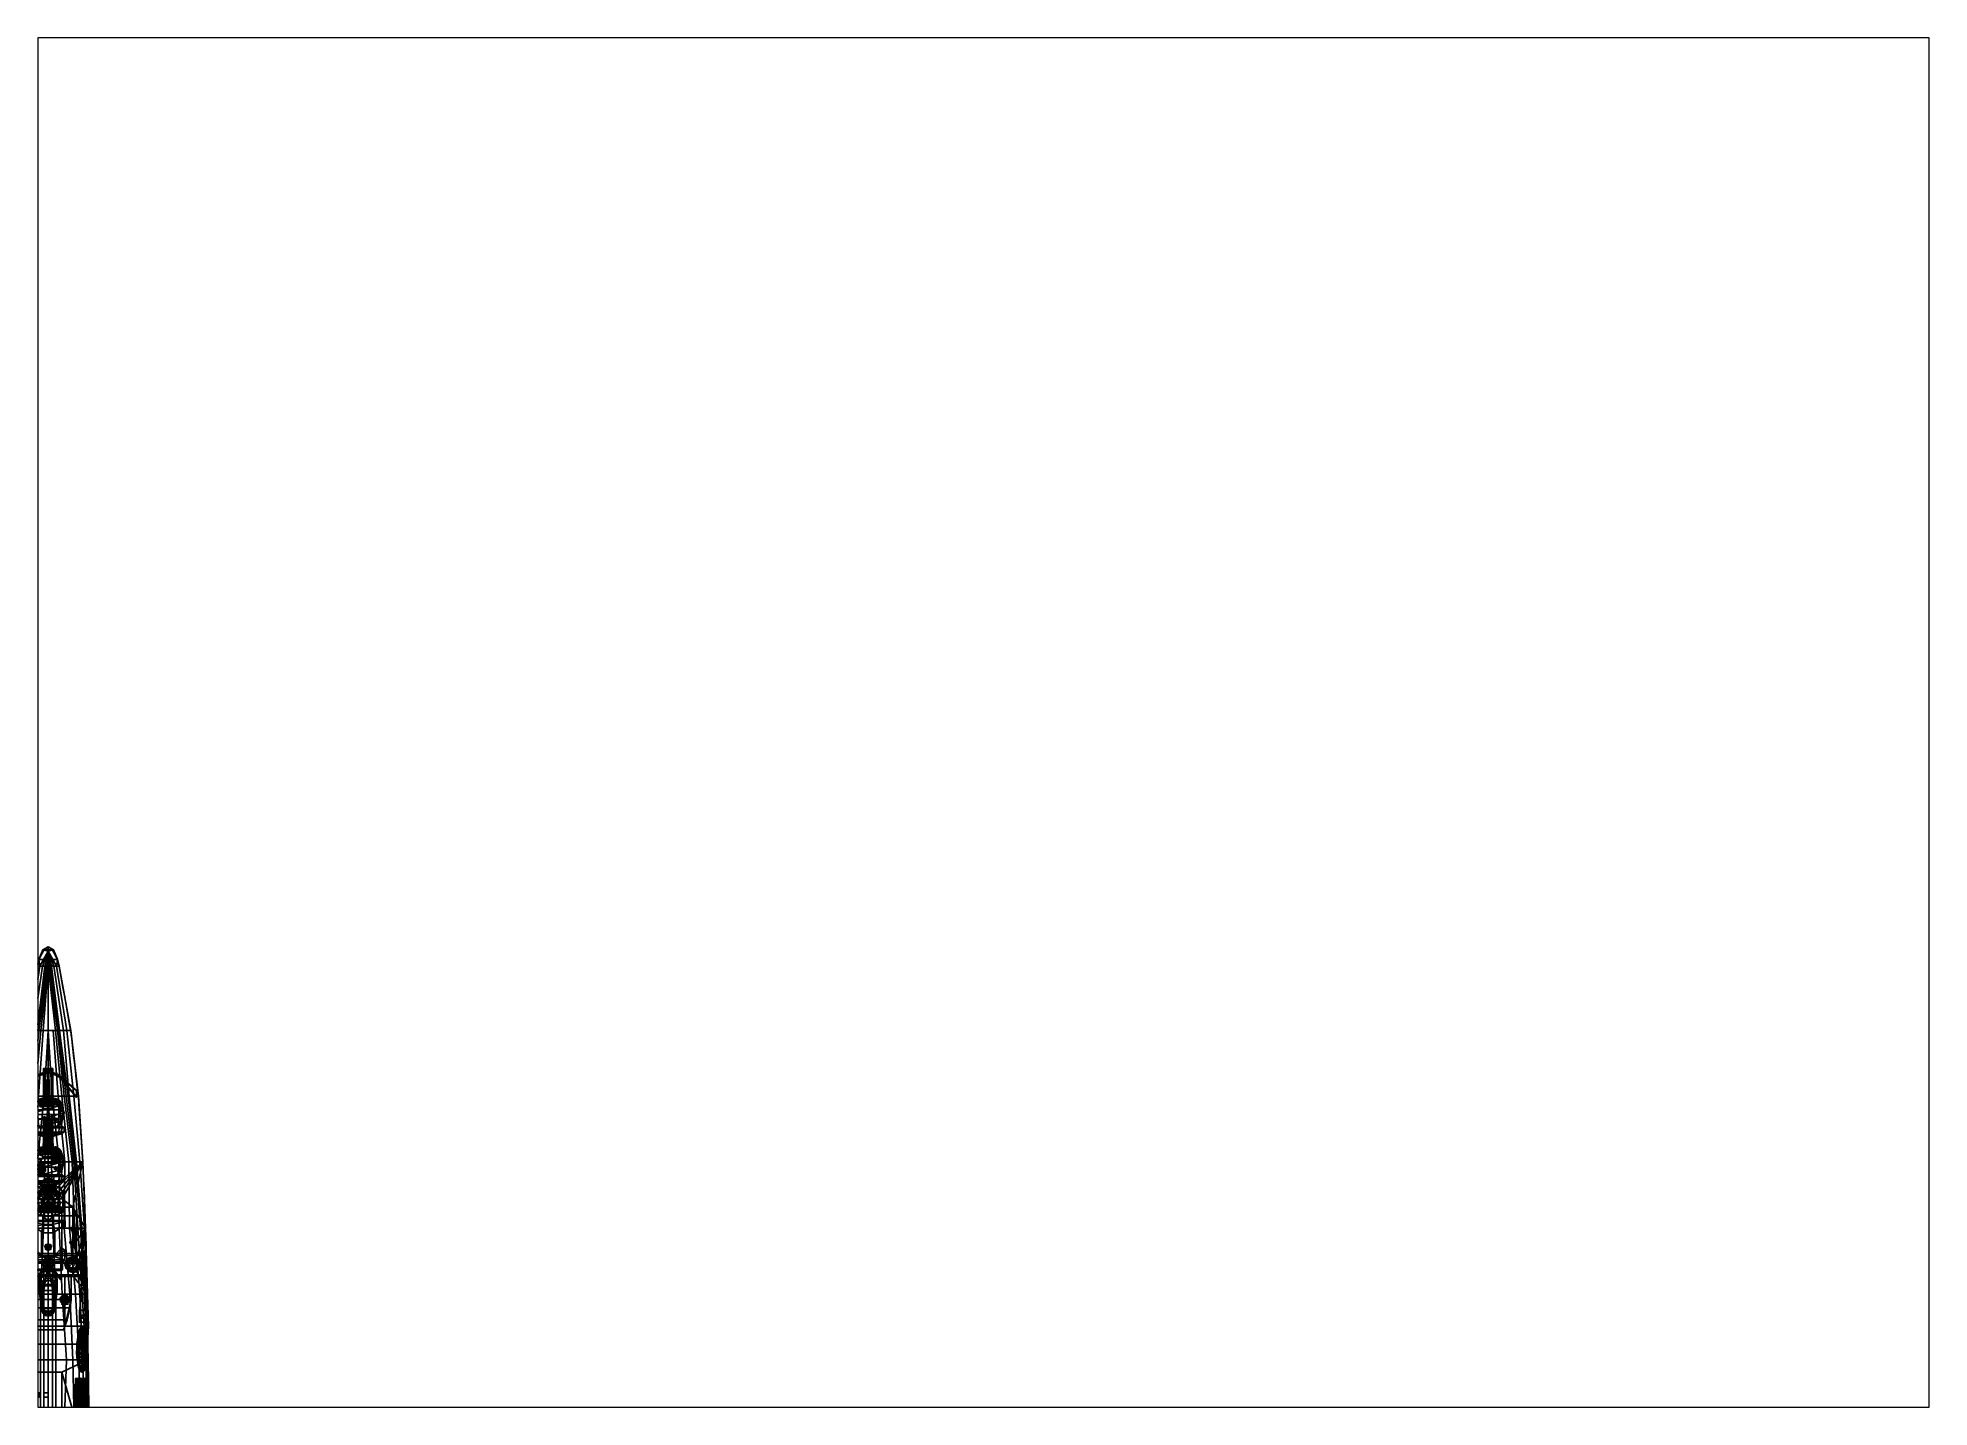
# Paper-space layout 'Layout1' of a CAD drawing. Header units: millimetres. Extents: x 28 to 251, y 20 to 181.
# The model-space entities are those that its viewports show. They can reach past a viewport. Long polylines and large blocks are cut down to what shows.
import ezdxf

# ---------------------------------------------------------------- set-up
doc = ezdxf.new("R2010")
doc.units = ezdxf.units.MM
for name, color, linetype in [('barrel', 1, 'Continuous'), ('boats', 1, 'Continuous'), ('cables', 6, 'Continuous'), ('crane', 4, 'Continuous'), ('gun', 1, 'Continuous'), ('railings', 6, 'Continuous'), ('rangefinders', 2, 'Continuous'), ('sleeve', 5, 'Continuous'), ('superstructure', 3, 'Continuous'), ('turret', 2, 'Continuous')]:
    doc.layers.add(name, color=color, linetype=linetype)

msp = doc.modelspace()

# ---------------------------------------------------------------- linework, layer by layer
for points in [[(0, 97.17, 4.53), (0, 97.17, 4.53), (-1.2, 97.46, 7.9), (0, 98.11, 7.9)], [(0, 98.11, 7.9), (1.21, 97.46, 7.9), (0, 97.17, 4.53)], [(-2.46, 93.77, 7.9), (-1.86, 93.77, 6.46), (-4.16, 79.32, 5.25), (-5.06, 79.32, 7.64)], [(-1.86, 93.77, 6.46), (-1.28, 93.77, 4.53), (-3.4, 79.32, 2.73), (-4.16, 79.32, 5.25)], [(-1.28, 93.77, 4.53), (-0.73, 93.77, 2.05), (-2.5, 79.32, -1.46), (-3.4, 79.32, 2.73)], [(-0.73, 93.77, 2.05), (-0.38, 93.77, -0.45), (-2.34, 79.32, -2.62), (-2.5, 79.32, -1.46)], [(-1.86, 93.77, 6.46), (-1.86, 93.77, 6.46), (-2.46, 93.77, 7.9), (-2.09, 95.28, 7.9)], [(-0.38, 93.77, -0.45), (-0.13, 93.77, -3.43), (-2.09, 79.32, -3.43), (-2.34, 79.32, -2.62)], [(0, 97.17, 4.53), (-1.86, 93.77, 6.46), (-2.09, 95.28, 7.9), (-1.2, 97.46, 7.9)], [(-0.13, 93.77, -3.43), (0, 93.77, -5.72), (-1.64, 79.32, -4.29), (-2.09, 79.32, -3.43)], [(0, 97.17, 4.53), (0, 97.17, 4.53), (-1.28, 93.77, 4.53), (-1.86, 93.77, 6.46)], [(0, 93.77, -5.72), (0, 93.77, -5.72), (-1.15, 79.32, -4.97), (-1.64, 79.32, -4.29)], [(0, 97.17, 4.53), (0, 96.4, 2.05), (-0.73, 93.77, 2.05), (-1.28, 93.77, 4.53)], [(0, 93.77, -5.72), (0, 93.77, -5.72), (0, 79.32, -5.97), (-1.15, 79.32, -4.97)], [(0, 96.4, 2.05), (0, 95.62, -0.45), (-0.38, 93.77, -0.45), (-0.73, 93.77, 2.05)], [(0, 95.62, -0.45), (0, 94.77, -3.43), (-0.13, 93.77, -3.43), (-0.38, 93.77, -0.45)], [(0, 94.77, -3.43), (0, 94.77, -3.43), (0, 93.77, -5.72), (-0.13, 93.77, -3.43)], [(1.21, 97.46, 7.9), (2.09, 95.28, 7.9), (1.86, 93.77, 6.46), (0, 97.17, 4.53)], [(1.28, 93.77, 4.53), (0.73, 93.77, 2.05), (0, 96.4, 2.05), (0, 97.17, 4.53)], [(1.86, 93.77, 6.46), (1.28, 93.77, 4.53), (0, 97.17, 4.53)], [(0.73, 93.77, 2.05), (0.38, 93.77, -0.45), (0, 95.62, -0.45), (0, 96.4, 2.05)], [(0.38, 93.77, -0.45), (0.13, 93.77, -3.43), (0, 94.77, -3.43), (0, 95.62, -0.45)], [(0.13, 93.77, -3.43), (0, 93.77, -5.72), (0, 94.77, -3.43)], [(2.09, 79.32, -3.43), (1.64, 79.32, -4.29), (0, 93.77, -5.72), (0.13, 93.77, -3.43)], [(2.34, 79.32, -2.62), (2.09, 79.32, -3.43), (0.13, 93.77, -3.43), (0.38, 93.77, -0.45)], [(2.5, 79.32, -1.46), (2.34, 79.32, -2.62), (0.38, 93.77, -0.45), (0.73, 93.77, 2.05)], [(3.4, 79.32, 2.73), (2.5, 79.32, -1.46), (0.73, 93.77, 2.05), (1.28, 93.77, 4.53)], [(4.16, 79.32, 5.25), (3.4, 79.32, 2.73), (1.28, 93.77, 4.53), (1.86, 93.77, 6.46)], [(2.09, 95.28, 7.9), (2.46, 93.77, 7.9), (1.86, 93.77, 6.46)], [(5.06, 79.32, 7.64), (4.16, 79.32, 5.25), (1.86, 93.77, 6.46), (2.46, 93.77, 7.9)], [(-5.06, 79.32, 7.64), (-4.16, 79.32, 5.25), (-5.75, 64.56, 4.38), (-6.77, 64.56, 7.45)], [(-4.16, 79.32, 5.25), (-3.4, 79.32, 2.73), (-4.74, 64.56, 0.35), (-5.75, 64.56, 4.38)], [(-3.4, 79.32, 2.73), (-2.5, 79.32, -1.46), (-4.45, 64.56, -1.46), (-4.74, 64.56, 0.35)], [(-2.5, 79.32, -1.46), (-2.34, 79.32, -2.62), (-4, 64.56, -2.62), (-4.45, 64.56, -1.46)], [(-2.34, 79.32, -2.62), (-2.09, 79.32, -3.43), (-3.62, 64.56, -3.43), (-4, 64.56, -2.62)], [(-2.09, 79.32, -3.43), (-1.64, 79.32, -4.29), (-3.03, 64.56, -4.29), (-3.62, 64.56, -3.43)], [(-1.64, 79.32, -4.29), (-1.15, 79.32, -4.97), (-2.2, 64.56, -4.97), (-3.03, 64.56, -4.29)], [(-1.15, 79.32, -4.97), (0, 79.32, -5.97), (-0.91, 64.56, -5.63), (-2.2, 64.56, -4.97)], [(0, 79.32, -5.97), (0, 79.32, -5.97), (0, 64.56, -5.97), (-0.91, 64.56, -5.63)], [(2.2, 64.56, -4.97), (0.91, 64.56, -5.63), (0, 79.32, -5.97), (1.15, 79.32, -4.97)], [(3.03, 64.56, -4.29), (2.2, 64.56, -4.97), (1.15, 79.32, -4.97), (1.64, 79.32, -4.29)], [(3.62, 64.56, -3.43), (3.03, 64.56, -4.29), (1.64, 79.32, -4.29), (2.09, 79.32, -3.43)], [(4, 64.56, -2.62), (3.62, 64.56, -3.43), (2.09, 79.32, -3.43), (2.34, 79.32, -2.62)], [(4.45, 64.56, -1.46), (4, 64.56, -2.62), (2.34, 79.32, -2.62), (2.5, 79.32, -1.46)], [(4.74, 64.56, 0.35), (4.45, 64.56, -1.46), (2.5, 79.32, -1.46), (3.4, 79.32, 2.73)], [(5.75, 64.56, 4.38), (4.74, 64.56, 0.35), (3.4, 79.32, 2.73), (4.16, 79.32, 5.25)], [(6.77, 64.56, 7.45), (5.75, 64.56, 4.38), (4.16, 79.32, 5.25), (5.06, 79.32, 7.64)], [(-2.9, 68.87, 8.4), (-2.9, 68.57, 7.5), (-6.33, 64.42, 7.44), (-6.33, 65.88, 8.26)], [(-2.9, 68.77, 8.4), (-2.9, 68.87, 8.4), (-6.33, 65.88, 8.26), (-6.33, 65.77, 8.26)], [(-6.33, 65.77, 8.26), (-6.33, 64.32, 7.44), (-2.9, 68.47, 7.5), (-2.9, 68.77, 8.4)], [(-2.05, 69.52, 8.42), (-2.05, 69.22, 7.5), (-2.9, 68.57, 7.5), (-2.9, 68.87, 8.4)], [(-2.05, 69.42, 8.42), (-2.05, 69.52, 8.42), (-2.9, 68.87, 8.4), (-2.9, 68.77, 8.4)], [(-2.9, 68.77, 8.4), (-2.9, 68.47, 7.5), (-2.05, 69.12, 7.5), (-2.05, 69.42, 8.42)], [(-0.43, 70.12, 8.42), (-0.43, 69.82, 7.51), (-2.05, 69.22, 7.5), (-2.05, 69.52, 8.42)], [(-0.43, 70.02, 8.42), (-0.43, 70.12, 8.42), (-2.05, 69.52, 8.42), (-2.05, 69.42, 8.42)], [(-2.05, 69.42, 8.42), (-2.05, 69.12, 7.5), (-0.43, 69.72, 7.51), (-0.43, 70.02, 8.42)], [(0.43, 70.12, 8.42), (0.43, 69.82, 7.51), (-0.43, 69.82, 7.51), (-0.43, 70.12, 8.42)], [(0.43, 70.02, 8.42), (0.43, 70.12, 8.42), (-0.43, 70.12, 8.42), (-0.43, 70.02, 8.42)], [(-0.43, 70.02, 8.42), (-0.43, 69.72, 7.51), (0.43, 69.72, 7.51), (0.43, 70.02, 8.42)], [(2.05, 69.42, 8.42), (2.05, 69.52, 8.42), (0.43, 70.12, 8.42), (0.43, 70.02, 8.42)], [(0.43, 69.82, 7.51), (0.43, 70.12, 8.42), (2.05, 69.52, 8.42), (2.05, 69.22, 7.5)], [(2.05, 69.12, 7.5), (2.05, 69.42, 8.42), (0.43, 70.02, 8.42), (0.43, 69.72, 7.51)], [(2.9, 68.77, 8.4), (2.9, 68.87, 8.4), (2.05, 69.52, 8.42), (2.05, 69.42, 8.42)], [(2.05, 69.22, 7.5), (2.05, 69.52, 8.42), (2.9, 68.87, 8.4), (2.9, 68.57, 7.5)], [(2.9, 68.47, 7.5), (2.9, 68.77, 8.4), (2.05, 69.42, 8.42), (2.05, 69.12, 7.5)], [(6.33, 65.77, 8.26), (6.33, 65.88, 8.26), (2.9, 68.87, 8.4), (2.9, 68.77, 8.4)], [(2.9, 68.57, 7.5), (2.9, 68.87, 8.4), (6.33, 65.88, 8.26), (6.33, 64.42, 7.44)], [(6.33, 64.32, 7.44), (6.33, 65.77, 8.26), (2.9, 68.77, 8.4), (2.9, 68.47, 7.5)], [(-4.74, 64.56, 0.35), (-4.45, 64.56, -1.46), (-6.08, 49.81, -1.46), (-6.35, 49.81, 0.35)], [(-4.45, 64.56, -1.46), (-4, 64.56, -2.62), (-5.78, 49.81, -2.62), (-6.08, 49.81, -1.46)], [(-4, 64.56, -2.62), (-3.62, 64.56, -3.43), (-5.36, 49.81, -3.43), (-5.78, 49.81, -2.62)], [(-3.62, 64.56, -3.43), (-3.03, 64.56, -4.29), (-4.62, 49.81, -4.29), (-5.36, 49.81, -3.43)], [(-3.03, 64.56, -4.29), (-2.2, 64.56, -4.97), (-3.75, 49.81, -4.97), (-4.62, 49.81, -4.29)], [(-2.2, 64.56, -4.97), (-0.91, 64.56, -5.63), (-2.43, 49.81, -5.63), (-3.75, 49.81, -4.97)], [(1.78, 63.89, 8.01), (-3.07, 62.59, 8.01), (-3.55, 60.82, 8.01), (3.07, 62.59, 8.01)], [(0, 64.08, 8.01), (-1.77, 63.89, 8.01), (-3.07, 62.59, 8.01), (1.78, 63.89, 8.01)], [(-1.77, 63.89, 7.43), (-3.07, 62.59, 7.41), (-3.07, 62.59, 8.01), (-1.77, 63.89, 8.01)], [(-0.91, 64.56, -5.63), (0, 64.56, -5.97), (-0.72, 49.81, -5.92), (-2.43, 49.81, -5.63)], [(0, 64.08, 7.44), (-1.77, 63.89, 7.43), (-1.77, 63.89, 8.01), (0, 64.08, 8.01)], [(2.43, 49.81, -5.63), (0.72, 49.81, -5.92), (0, 64.56, -5.97), (0.91, 64.56, -5.63)], [(0, 64.56, -5.97), (0, 64.56, -5.97), (0.72, 49.81, -5.92), (0, 49.81, -5.97)], [(1.78, 63.89, 7.43), (0, 64.08, 7.44), (0, 64.08, 8.01), (1.78, 63.89, 8.01)], [(3.75, 49.81, -4.97), (2.43, 49.81, -5.63), (0.91, 64.56, -5.63), (2.2, 64.56, -4.97)], [(3.07, 62.59, 7.41), (1.78, 63.89, 7.43), (1.78, 63.89, 8.01), (3.07, 62.59, 8.01)], [(4.62, 49.81, -4.29), (3.75, 49.81, -4.97), (2.2, 64.56, -4.97), (3.03, 64.56, -4.29)], [(5.36, 49.81, -3.43), (4.62, 49.81, -4.29), (3.03, 64.56, -4.29), (3.62, 64.56, -3.43)], [(5.78, 49.81, -2.62), (5.36, 49.81, -3.43), (3.62, 64.56, -3.43), (4, 64.56, -2.62)], [(6.08, 49.81, -1.46), (5.78, 49.81, -2.62), (4, 64.56, -2.62), (4.45, 64.56, -1.46)], [(6.35, 49.81, 0.35), (6.08, 49.81, -1.46), (4.45, 64.56, -1.46), (4.74, 64.56, 0.35)], [(7.1, 49.81, 4.38), (6.35, 49.81, 0.35), (4.74, 64.56, 0.35), (5.75, 64.56, 4.38)], [(7.81, 49.81, 7.23), (7.1, 49.81, 4.38), (5.75, 64.56, 4.38), (6.77, 64.56, 7.45)], [(6.33, 64.42, 7.44), (6.33, 65.88, 8.26), (6.33, 65.77, 8.26), (6.33, 64.32, 7.44)], [(3.07, 62.59, 8.01), (-3.55, 60.82, 8.01), (-3.07, 59.04, 8.01), (3.55, 60.82, 8.01)], [(-3.07, 62.59, 7.41), (-3.55, 60.82, 7.39), (-3.55, 60.82, 8.01), (-3.07, 62.59, 8.01)], [(-3.55, 60.82, 7.39), (-3.07, 59.04, 7.36), (-3.07, 59.04, 8.01), (-3.55, 60.82, 8.01)], [(3.55, 60.82, 8.01), (-3.07, 59.04, 8.01), (-1.77, 57.75, 8.01), (3.07, 59.04, 8.01)], [(3.55, 60.82, 7.39), (3.07, 62.59, 7.41), (3.07, 62.59, 8.01), (3.55, 60.82, 8.01)], [(3.07, 59.04, 7.36), (3.55, 60.82, 7.39), (3.55, 60.82, 8.01), (3.07, 59.04, 8.01)], [(-3.07, 59.04, 7.36), (-1.77, 57.75, 7.34), (-1.77, 57.75, 8.01), (-3.07, 59.04, 8.01)], [(3.07, 59.04, 8.01), (-1.77, 57.75, 8.01), (0, 57.27, 8.01), (1.78, 57.75, 8.01)], [(-1.77, 57.75, 7.34), (0, 57.27, 7.34), (0, 57.27, 8.01), (-1.77, 57.75, 8.01)], [(0, 57.27, 7.34), (1.78, 57.75, 7.34), (1.78, 57.75, 8.01), (0, 57.27, 8.01)], [(1.78, 57.75, 7.34), (3.07, 59.04, 7.36), (3.07, 59.04, 8.01), (1.78, 57.75, 8.01)], [(1.78, 52.98, 10.52), (-3.07, 51.68, 10.52), (-3.55, 49.91, 10.52), (3.07, 51.68, 10.52)], [(3.07, 51.68, 10.52), (-3.55, 49.91, 10.52), (-3.07, 48.13, 10.52), (3.55, 49.91, 10.52)], [(-3.07, 51.68, 7.25), (-3.55, 49.91, 7.23), (-3.55, 49.91, 10.52), (-3.07, 51.68, 10.52)], [(0, 53.17, 10.52), (-1.77, 52.98, 10.52), (-3.07, 51.68, 10.52), (1.78, 52.98, 10.52)], [(-1.77, 52.98, 7.27), (-3.07, 51.68, 7.25), (-3.07, 51.68, 10.52), (-1.77, 52.98, 10.52)], [(0, 53.17, 7.28), (-1.77, 52.98, 7.27), (-1.77, 52.98, 10.52), (0, 53.17, 10.52)], [(1.78, 52.98, 7.27), (0, 53.17, 7.28), (0, 53.17, 10.52), (1.78, 52.98, 10.52)], [(3.07, 51.68, 7.25), (1.78, 52.98, 7.27), (1.78, 52.98, 10.52), (3.07, 51.68, 10.52)], [(3.55, 49.91, 7.23), (3.07, 51.68, 7.25), (3.07, 51.68, 10.52), (3.55, 49.91, 10.52)], [(-4.62, 49.81, -4.29), (-3.75, 49.81, -4.97), (-3.55, 34.97, -5.46), (-4.8, 34.97, -4.84)], [(-3.75, 49.81, -4.97), (-2.43, 49.81, -5.63), (-2.43, 34.97, -5.73), (-3.55, 34.97, -5.46)], [(-3.55, 49.91, 7.23), (-3.07, 48.13, 7.23), (-3.07, 48.13, 10.52), (-3.55, 49.91, 10.52)], [(3.55, 49.91, 10.52), (-3.07, 48.13, 10.52), (-1.77, 46.84, 10.52), (3.07, 48.13, 10.52)], [(-3.07, 48.13, 7.23), (-1.77, 46.84, 7.23), (-1.77, 46.84, 10.52), (-3.07, 48.13, 10.52)], [(-2.43, 49.81, -5.63), (-0.72, 49.81, -5.92), (-1.03, 34.97, -5.92), (-2.43, 34.97, -5.73)], [(3.07, 48.13, 10.52), (-1.77, 46.84, 10.52), (0, 46.36, 10.52), (1.78, 46.84, 10.52)], [(-1.77, 46.84, 7.23), (0, 46.36, 7.23), (0, 46.36, 10.52), (-1.77, 46.84, 10.52)], [(0, 34.97, -5.97), (-1.03, 34.97, -5.92), (-0.72, 49.81, -5.92), (0, 49.81, -5.97)], [(0, 49.81, -5.97), (0.72, 49.81, -5.92), (1.03, 34.97, -5.92), (0, 34.97, -5.97)], [(0, 46.36, 7.23), (1.78, 46.84, 7.23), (1.78, 46.84, 10.52), (0, 46.36, 10.52)], [(2.43, 34.97, -5.73), (1.03, 34.97, -5.92), (0.72, 49.81, -5.92), (2.43, 49.81, -5.63)], [(1.78, 46.84, 7.23), (3.07, 48.13, 7.23), (3.07, 48.13, 10.52), (1.78, 46.84, 10.52)], [(3.55, 34.97, -5.46), (2.43, 34.97, -5.73), (2.43, 49.81, -5.63), (3.75, 49.81, -4.97)], [(3.07, 48.13, 7.23), (3.55, 49.91, 7.23), (3.55, 49.91, 10.52), (3.07, 48.13, 10.52)], [(4.8, 34.97, -4.84), (3.55, 34.97, -5.46), (3.75, 49.81, -4.97), (4.62, 49.81, -4.29)], [(5.9, 34.97, -3.95), (4.8, 34.97, -4.84), (4.62, 49.81, -4.29), (5.36, 49.81, -3.43)], [(6.63, 34.97, -3.2), (5.9, 34.97, -3.95), (5.36, 49.81, -3.43), (5.78, 49.81, -2.62)], [(7.22, 34.97, -2.17), (6.63, 34.97, -3.2), (5.78, 49.81, -2.62), (6.08, 49.81, -1.46)], [(7.54, 34.97, -1.44), (7.22, 34.97, -2.17), (6.08, 49.81, -1.46), (6.35, 49.81, 0.35)], [(8.15, 34.97, 4.38), (7.54, 34.97, -1.44), (6.35, 49.81, 0.35), (7.1, 49.81, 4.38)], [(8.39, 34.97, 7.23), (8.15, 34.97, 4.38), (7.1, 49.81, 4.38), (7.81, 49.81, 7.23)], [(-4.8, 34.97, -4.84), (-3.55, 34.97, -5.46), (-4.86, 20.15, -5.46), (-6.13, 20.15, -4.84)], [(-3.55, 34.97, -5.46), (-2.43, 34.97, -5.73), (-3.12, 20.15, -5.73), (-4.86, 20.15, -5.46)], [(-2.43, 34.97, -5.73), (-1.03, 34.97, -5.92), (-1.7, 20.15, -5.92), (-3.12, 20.15, -5.73)], [(0, 20.15, -5.97), (-1.7, 20.15, -5.92), (-1.03, 34.97, -5.92), (0, 34.97, -5.97)], [(0, 34.97, -5.97), (1.03, 34.97, -5.92), (1.7, 20.15, -5.92), (0, 20.15, -5.97)], [(3.12, 20.15, -5.73), (1.7, 20.15, -5.92), (1.03, 34.97, -5.92), (2.43, 34.97, -5.73)], [(4.86, 20.15, -5.46), (3.12, 20.15, -5.73), (2.43, 34.97, -5.73), (3.55, 34.97, -5.46)], [(6.13, 20.15, -4.84), (4.86, 20.15, -5.46), (3.55, 34.97, -5.46), (4.8, 34.97, -4.84)], [(7.12, 20.15, -3.95), (6.13, 20.15, -4.84), (4.8, 34.97, -4.84), (5.9, 34.97, -3.95)], [(7.63, 20.15, -3.2), (7.12, 20.15, -3.95), (5.9, 34.97, -3.95), (6.63, 34.97, -3.2)], [(8.07, 20.15, -2.17), (7.63, 20.15, -3.2), (6.63, 34.97, -3.2), (7.22, 34.97, -2.17)], [(8.19, 20.15, -1.44), (8.07, 20.15, -2.17), (7.22, 34.97, -2.17), (7.54, 34.97, -1.44)], [(8.61, 20.15, 4.38), (8.19, 20.15, -1.44), (7.54, 34.97, -1.44), (8.15, 34.97, 4.38)], [(8.8, 20.15, 7.23), (8.61, 20.15, 4.38), (8.15, 34.97, 4.38), (8.39, 34.97, 7.23)], [(-4.86, 20.15, -5.46), (-3.12, 20.15, -5.73), (-4.13, 5.39, -5.73), (-5.56, 5.39, -5.46)], [(-3.12, 20.15, -5.73), (-1.7, 20.15, -5.92), (-1.7, 5.39, -5.96), (-4.13, 5.39, -5.73)], [(0, 5.39, -5.97), (-1.7, 5.39, -5.96), (-1.7, 20.15, -5.92), (0, 20.15, -5.97)], [(0, 20.15, -5.97), (1.7, 20.15, -5.92), (1.7, 5.39, -5.96), (0, 5.39, -5.97)], [(4.13, 5.39, -5.73), (1.7, 5.39, -5.96), (1.7, 20.15, -5.92), (3.12, 20.15, -5.73)], [(5.56, 5.39, -5.46), (4.13, 5.39, -5.73), (3.12, 20.15, -5.73), (4.86, 20.15, -5.46)], [(6.92, 5.39, -4.95), (5.56, 5.39, -5.46), (4.86, 20.15, -5.46), (6.13, 20.15, -4.84)], [(7.81, 5.39, -4.23), (6.92, 5.39, -4.95), (6.13, 20.15, -4.84), (7.12, 20.15, -3.95)], [(8.5, 5.39, -3.2), (7.81, 5.39, -4.23), (7.12, 20.15, -3.95), (7.63, 20.15, -3.2)], [(8.81, 5.39, -2.17), (8.5, 5.39, -3.2), (7.63, 20.15, -3.2), (8.07, 20.15, -2.17)], [(8.87, 5.39, -1.44), (8.81, 5.39, -2.17), (8.07, 20.15, -2.17), (8.19, 20.15, -1.44)], [(8.95, 5.39, 4.38), (8.87, 5.39, -1.44), (8.19, 20.15, -1.44), (8.61, 20.15, 4.38)], [(8.9, 5.39, 4.91), (8.95, 5.39, 4.38), (8.61, 20.15, 4.38), (8.65, 20.15, 4.91)], [(9.08, 12.94, 6.82), (8.84, 8.93, 4.91), (8.65, 20.15, 4.91), (8.8, 20.15, 7.23)], [(8.97, 12.94, 6.82), (8.72, 12.94, 4.91), (8.73, 8.93, 4.91)], [(-5.56, 5.39, -5.46), (-4.13, 5.39, -5.73), (-3.6, -8.84, -5.82), (-5.82, -8.84, -5.55)], [(-4.13, 5.39, -5.73), (-1.7, 5.39, -5.96), (-1.7, -8.84, -5.85), (-3.6, -8.84, -5.82)], [(0, -8.84, -5.97), (-1.7, -8.84, -5.85), (-1.7, 5.39, -5.96), (0, 5.39, -5.97)], [(0, 5.39, -5.97), (1.7, 5.39, -5.96), (1.7, -8.84, -5.85), (0, -8.84, -5.97)], [(3.6, -8.84, -5.82), (1.7, -8.84, -5.85), (1.7, 5.39, -5.96), (4.13, 5.39, -5.73)], [(5.82, -8.84, -5.55), (3.6, -8.84, -5.82), (4.13, 5.39, -5.73), (5.56, 5.39, -5.46)], [(7.07, -8.84, -4.95), (5.82, -8.84, -5.55), (5.56, 5.39, -5.46), (6.92, 5.39, -4.95)], [(7.98, -8.84, -4.23), (7.07, -8.84, -4.95), (6.92, 5.39, -4.95), (7.81, 5.39, -4.23)], [(8.68, -8.84, -3.2), (7.98, -8.84, -4.23), (7.81, 5.39, -4.23), (8.5, 5.39, -3.2)], [(9.04, -8.84, -2.17), (8.68, -8.84, -3.2), (8.5, 5.39, -3.2), (8.81, 5.39, -2.17)], [(9.09, -8.84, -1.44), (9.04, -8.84, -2.17), (8.81, 5.39, -2.17), (8.87, 5.39, -1.44)], [(9.14, -8.84, 3.52), (9.09, -8.84, -1.44), (8.87, 5.39, -1.44), (8.95, 5.39, 4.38)], [(9.11, -8.84, 4.91), (9.14, -8.84, 3.52), (8.95, 5.39, 4.38), (8.9, 5.39, 4.91)], [(-3, -3, 63.87), (-3, -2, 63.87), (-2, -2, 63.87), (-2, -3, 63.87)], [(-2, -3, 63.87), (-2, -2, 63.87), (-3, -2, 63.87), (-3, -3, 63.87)], [(0, -2, 64.87), (0, -2, 63.87), (-1, -2, 63.87), (-1, -2, 64.87)], [(-1, -2, 64.87), (-1, -2, 63.87), (-1, -3, 63.87), (-1, -3, 64.87)], [(-1, -3, 63.87), (-1, -2, 63.87), (0, -2, 63.87), (0, -3, 63.87)], [(0, -3, 64.87), (0, -2, 64.87), (-1, -2, 64.87), (-1, -3, 64.87)], [(-1, -3, 64.87), (-1, -3, 63.87), (0, -3, 63.87), (0, -3, 64.87)], [(0, -3, 63.87), (0, -2, 63.87), (0, -2, 64.87), (0, -3, 64.87)]]:
    msp.add_3dface(points)
at = {"layer": 'barrel'}
for points in [[(-1, 65.91, 9.32), (-1.06, 65.91, 9.47), (-1.02, 70.82, 9.47), (-0.97, 70.82, 9.35)], [(-1.06, 65.91, 9.47), (-1, 65.91, 9.62), (-0.97, 70.82, 9.59), (-1.02, 70.82, 9.47)], [(-1.02, 70.82, 9.47), (-0.97, 70.82, 9.59), (-0.91, 70.82, 9.53), (-0.94, 70.82, 9.47)], [(-0.97, 70.82, 9.35), (-1.02, 70.82, 9.47), (-0.94, 70.82, 9.47), (-0.91, 70.82, 9.41)], [(-0.85, 65.91, 9.26), (-1, 65.91, 9.32), (-0.97, 70.82, 9.35), (-0.85, 70.82, 9.3)], [(-1, 65.91, 9.62), (-0.85, 65.91, 9.68), (-0.85, 70.82, 9.64), (-0.97, 70.82, 9.59)], [(-0.97, 70.82, 9.59), (-0.85, 70.82, 9.64), (-0.85, 70.82, 9.56), (-0.91, 70.82, 9.53)], [(-0.85, 70.82, 9.3), (-0.97, 70.82, 9.35), (-0.91, 70.82, 9.41), (-0.85, 70.82, 9.38)], [(-0.94, 70.82, 9.47), (-0.91, 70.82, 9.53), (-0.91, 66.82, 9.53), (-0.94, 66.82, 9.47)], [(-0.91, 70.82, 9.41), (-0.94, 70.82, 9.47), (-0.94, 66.82, 9.47), (-0.91, 66.82, 9.41)], [(-0.91, 70.82, 9.53), (-0.85, 70.82, 9.56), (-0.85, 66.82, 9.56), (-0.91, 66.82, 9.53)], [(-0.85, 70.82, 9.38), (-0.91, 70.82, 9.41), (-0.91, 66.82, 9.41), (-0.85, 66.82, 9.38)], [(-0.85, 70.82, 9.56), (-0.79, 70.82, 9.53), (-0.79, 66.82, 9.53), (-0.85, 66.82, 9.56)], [(-0.79, 70.82, 9.41), (-0.85, 70.82, 9.38), (-0.85, 66.82, 9.38), (-0.79, 66.82, 9.41)], [(-0.7, 65.91, 9.32), (-0.85, 65.91, 9.26), (-0.85, 70.82, 9.3), (-0.73, 70.82, 9.35)], [(-0.85, 65.91, 9.68), (-0.7, 65.91, 9.62), (-0.73, 70.82, 9.59), (-0.85, 70.82, 9.64)], [(-0.73, 70.82, 9.35), (-0.85, 70.82, 9.3), (-0.85, 70.82, 9.38), (-0.79, 70.82, 9.41)], [(-0.85, 70.82, 9.64), (-0.73, 70.82, 9.59), (-0.79, 70.82, 9.53), (-0.85, 70.82, 9.56)], [(-0.79, 70.82, 9.53), (-0.76, 70.82, 9.47), (-0.76, 66.82, 9.47), (-0.79, 66.82, 9.53)], [(-0.76, 70.82, 9.47), (-0.79, 70.82, 9.41), (-0.79, 66.82, 9.41), (-0.76, 66.82, 9.47)], [(-0.68, 70.82, 9.47), (-0.73, 70.82, 9.35), (-0.79, 70.82, 9.41), (-0.76, 70.82, 9.47)], [(-0.73, 70.82, 9.59), (-0.68, 70.82, 9.47), (-0.76, 70.82, 9.47), (-0.79, 70.82, 9.53)], [(-0.64, 65.91, 9.47), (-0.7, 65.91, 9.32), (-0.73, 70.82, 9.35), (-0.68, 70.82, 9.47)], [(-0.7, 65.91, 9.62), (-0.64, 65.91, 9.47), (-0.68, 70.82, 9.47), (-0.73, 70.82, 9.59)], [(-0.21, 65.91, 9.47), (-0.15, 65.91, 9.62), (-0.12, 70.82, 9.59), (-0.17, 70.82, 9.47)], [(-0.15, 65.91, 9.32), (-0.21, 65.91, 9.47), (-0.17, 70.82, 9.47), (-0.12, 70.82, 9.35)], [(-0.12, 70.82, 9.35), (-0.17, 70.82, 9.47), (-0.09, 70.82, 9.47), (-0.06, 70.82, 9.41)], [(-0.17, 70.82, 9.47), (-0.12, 70.82, 9.59), (-0.06, 70.82, 9.53), (-0.09, 70.82, 9.47)], [(-0.15, 65.91, 9.62), (0, 65.91, 9.68), (0, 70.82, 9.64), (-0.12, 70.82, 9.59)], [(0, 65.91, 9.26), (-0.15, 65.91, 9.32), (-0.12, 70.82, 9.35), (0, 70.82, 9.3)], [(0, 70.82, 9.3), (-0.12, 70.82, 9.35), (-0.06, 70.82, 9.41), (0, 70.82, 9.38)], [(-0.12, 70.82, 9.59), (0, 70.82, 9.64), (0, 70.82, 9.56), (-0.06, 70.82, 9.53)], [(-0.06, 70.82, 9.41), (-0.09, 70.82, 9.47), (-0.09, 66.82, 9.47), (-0.06, 66.82, 9.41)], [(-0.09, 70.82, 9.47), (-0.06, 70.82, 9.53), (-0.06, 66.82, 9.53), (-0.09, 66.82, 9.47)], [(0, 70.82, 9.38), (-0.06, 70.82, 9.41), (-0.06, 66.82, 9.41), (0, 66.82, 9.38)], [(-0.06, 70.82, 9.53), (0, 70.82, 9.56), (0, 66.82, 9.56), (-0.06, 66.82, 9.53)], [(0, 65.91, 9.68), (0.15, 65.91, 9.62), (0.12, 70.82, 9.59), (0, 70.82, 9.64)], [(0.15, 65.91, 9.32), (0, 65.91, 9.26), (0, 70.82, 9.3), (0.12, 70.82, 9.35)], [(0.06, 70.82, 9.41), (0, 70.82, 9.38), (0, 66.82, 9.38), (0.06, 66.82, 9.41)], [(0, 70.82, 9.56), (0.06, 70.82, 9.53), (0.06, 66.82, 9.53), (0, 66.82, 9.56)], [(0, 70.82, 9.64), (0.12, 70.82, 9.59), (0.06, 70.82, 9.53), (0, 70.82, 9.56)], [(0.12, 70.82, 9.35), (0, 70.82, 9.3), (0, 70.82, 9.38), (0.06, 70.82, 9.41)], [(0.09, 70.82, 9.47), (0.06, 70.82, 9.41), (0.06, 66.82, 9.41), (0.09, 66.82, 9.47)], [(0.06, 70.82, 9.53), (0.09, 70.82, 9.47), (0.09, 66.82, 9.47), (0.06, 66.82, 9.53)], [(0.12, 70.82, 9.59), (0.17, 70.82, 9.47), (0.09, 70.82, 9.47), (0.06, 70.82, 9.53)], [(0.17, 70.82, 9.47), (0.12, 70.82, 9.35), (0.06, 70.82, 9.41), (0.09, 70.82, 9.47)], [(0.15, 65.91, 9.62), (0.21, 65.91, 9.47), (0.17, 70.82, 9.47), (0.12, 70.82, 9.59)], [(0.21, 65.91, 9.47), (0.15, 65.91, 9.32), (0.12, 70.82, 9.35), (0.17, 70.82, 9.47)], [(0.7, 65.91, 9.32), (0.64, 65.91, 9.47), (0.68, 70.82, 9.47), (0.73, 70.82, 9.35)], [(0.64, 65.91, 9.47), (0.7, 65.91, 9.62), (0.73, 70.82, 9.59), (0.68, 70.82, 9.47)], [(0.68, 70.82, 9.47), (0.73, 70.82, 9.59), (0.79, 70.82, 9.53), (0.76, 70.82, 9.47)], [(0.73, 70.82, 9.35), (0.68, 70.82, 9.47), (0.76, 70.82, 9.47), (0.79, 70.82, 9.41)], [(0.85, 65.91, 9.26), (0.7, 65.91, 9.32), (0.73, 70.82, 9.35), (0.85, 70.82, 9.3)], [(0.7, 65.91, 9.62), (0.85, 65.91, 9.68), (0.85, 70.82, 9.64), (0.73, 70.82, 9.59)], [(0.73, 70.82, 9.59), (0.85, 70.82, 9.64), (0.85, 70.82, 9.56), (0.79, 70.82, 9.53)], [(0.85, 70.82, 9.3), (0.73, 70.82, 9.35), (0.79, 70.82, 9.41), (0.85, 70.82, 9.38)], [(0.76, 70.82, 9.47), (0.79, 70.82, 9.53), (0.79, 66.82, 9.53), (0.76, 66.82, 9.47)], [(0.79, 70.82, 9.41), (0.76, 70.82, 9.47), (0.76, 66.82, 9.47), (0.79, 66.82, 9.41)], [(0.79, 70.82, 9.53), (0.85, 70.82, 9.56), (0.85, 66.82, 9.56), (0.79, 66.82, 9.53)], [(0.85, 70.82, 9.38), (0.79, 70.82, 9.41), (0.79, 66.82, 9.41), (0.85, 66.82, 9.38)], [(0.85, 70.82, 9.56), (0.91, 70.82, 9.53), (0.91, 66.82, 9.53), (0.85, 66.82, 9.56)], [(0.91, 70.82, 9.41), (0.85, 70.82, 9.38), (0.85, 66.82, 9.38), (0.91, 66.82, 9.41)], [(1, 65.91, 9.32), (0.85, 65.91, 9.26), (0.85, 70.82, 9.3), (0.97, 70.82, 9.35)], [(0.85, 65.91, 9.68), (1, 65.91, 9.62), (0.97, 70.82, 9.59), (0.85, 70.82, 9.64)], [(0.97, 70.82, 9.35), (0.85, 70.82, 9.3), (0.85, 70.82, 9.38), (0.91, 70.82, 9.41)], [(0.85, 70.82, 9.64), (0.97, 70.82, 9.59), (0.91, 70.82, 9.53), (0.85, 70.82, 9.56)], [(0.91, 70.82, 9.53), (0.94, 70.82, 9.47), (0.94, 66.82, 9.47), (0.91, 66.82, 9.53)], [(0.94, 70.82, 9.47), (0.91, 70.82, 9.41), (0.91, 66.82, 9.41), (0.94, 66.82, 9.47)], [(1.02, 70.82, 9.47), (0.97, 70.82, 9.35), (0.91, 70.82, 9.41), (0.94, 70.82, 9.47)], [(0.97, 70.82, 9.59), (1.02, 70.82, 9.47), (0.94, 70.82, 9.47), (0.91, 70.82, 9.53)], [(1.06, 65.91, 9.47), (1, 65.91, 9.32), (0.97, 70.82, 9.35), (1.02, 70.82, 9.47)], [(1, 65.91, 9.62), (1.06, 65.91, 9.47), (1.02, 70.82, 9.47), (0.97, 70.82, 9.59)], [(-1.06, 63.86, 9.26), (-1.14, 63.86, 9.47), (-1.06, 65.91, 9.47), (-1, 65.91, 9.32)], [(-1.14, 63.86, 9.47), (-1.06, 63.86, 9.68), (-1, 65.91, 9.62), (-1.06, 65.91, 9.47)], [(-0.85, 63.86, 9.18), (-1.06, 63.86, 9.26), (-1, 65.91, 9.32), (-0.85, 65.91, 9.26)], [(-1.06, 63.86, 9.68), (-0.85, 63.86, 9.76), (-0.85, 65.91, 9.68), (-1, 65.91, 9.62)], [(-0.64, 63.86, 9.26), (-0.85, 63.86, 9.18), (-0.85, 65.91, 9.26), (-0.7, 65.91, 9.32)], [(-0.85, 63.86, 9.76), (-0.64, 63.86, 9.68), (-0.7, 65.91, 9.62), (-0.85, 65.91, 9.68)], [(-0.56, 63.86, 9.47), (-0.64, 63.86, 9.26), (-0.7, 65.91, 9.32), (-0.64, 65.91, 9.47)], [(-0.64, 63.86, 9.68), (-0.56, 63.86, 9.47), (-0.64, 65.91, 9.47), (-0.7, 65.91, 9.62)], [(-0.29, 63.86, 9.47), (-0.21, 63.86, 9.68), (-0.15, 65.91, 9.62), (-0.21, 65.91, 9.47)], [(-0.21, 63.86, 9.26), (-0.29, 63.86, 9.47), (-0.21, 65.91, 9.47), (-0.15, 65.91, 9.32)], [(-0.21, 63.86, 9.68), (0, 63.86, 9.76), (0, 65.91, 9.68), (-0.15, 65.91, 9.62)], [(0, 63.86, 9.18), (-0.21, 63.86, 9.26), (-0.15, 65.91, 9.32), (0, 65.91, 9.26)], [(0, 63.86, 9.76), (0.21, 63.86, 9.68), (0.15, 65.91, 9.62), (0, 65.91, 9.68)], [(0.21, 63.86, 9.26), (0, 63.86, 9.18), (0, 65.91, 9.26), (0.15, 65.91, 9.32)], [(0.21, 63.86, 9.68), (0.29, 63.86, 9.47), (0.21, 65.91, 9.47), (0.15, 65.91, 9.62)], [(0.29, 63.86, 9.47), (0.21, 63.86, 9.26), (0.15, 65.91, 9.32), (0.21, 65.91, 9.47)], [(0.64, 63.86, 9.26), (0.56, 63.86, 9.47), (0.64, 65.91, 9.47), (0.7, 65.91, 9.32)], [(0.56, 63.86, 9.47), (0.64, 63.86, 9.68), (0.7, 65.91, 9.62), (0.64, 65.91, 9.47)], [(0.85, 63.86, 9.18), (0.64, 63.86, 9.26), (0.7, 65.91, 9.32), (0.85, 65.91, 9.26)], [(0.64, 63.86, 9.68), (0.85, 63.86, 9.76), (0.85, 65.91, 9.68), (0.7, 65.91, 9.62)], [(1.06, 63.86, 9.26), (0.85, 63.86, 9.18), (0.85, 65.91, 9.26), (1, 65.91, 9.32)], [(0.85, 63.86, 9.76), (1.06, 63.86, 9.68), (1, 65.91, 9.62), (0.85, 65.91, 9.68)], [(1.14, 63.86, 9.47), (1.06, 63.86, 9.26), (1, 65.91, 9.32), (1.06, 65.91, 9.47)], [(1.06, 63.86, 9.68), (1.14, 63.86, 9.47), (1.06, 65.91, 9.47), (1, 65.91, 9.62)], [(-1.06, 55, 11.98), (-1, 55, 12.13), (-0.97, 59.91, 12.1), (-1.02, 59.91, 11.98)], [(-1, 55, 11.83), (-1.06, 55, 11.98), (-1.02, 59.91, 11.98), (-0.97, 59.91, 11.86)], [(-0.97, 59.91, 11.86), (-1.02, 59.91, 11.98), (-0.94, 59.91, 11.98), (-0.91, 59.91, 11.92)], [(-1.02, 59.91, 11.98), (-0.97, 59.91, 12.1), (-0.91, 59.91, 12.04), (-0.94, 59.91, 11.98)], [(-1, 55, 12.13), (-0.85, 55, 12.19), (-0.85, 59.91, 12.15), (-0.97, 59.91, 12.1)], [(-0.85, 55, 11.77), (-1, 55, 11.83), (-0.97, 59.91, 11.86), (-0.85, 59.91, 11.81)], [(-0.85, 59.91, 11.81), (-0.97, 59.91, 11.86), (-0.91, 59.91, 11.92), (-0.85, 59.91, 11.89)], [(-0.97, 59.91, 12.1), (-0.85, 59.91, 12.15), (-0.85, 59.91, 12.07), (-0.91, 59.91, 12.04)], [(-0.91, 59.91, 11.92), (-0.94, 59.91, 11.98), (-0.94, 55.91, 11.98), (-0.91, 55.91, 11.92)], [(-0.94, 59.91, 11.98), (-0.91, 59.91, 12.04), (-0.91, 55.91, 12.04), (-0.94, 55.91, 11.98)], [(-0.85, 59.91, 11.89), (-0.91, 59.91, 11.92), (-0.91, 55.91, 11.92), (-0.85, 55.91, 11.89)], [(-0.91, 59.91, 12.04), (-0.85, 59.91, 12.07), (-0.85, 55.91, 12.07), (-0.91, 55.91, 12.04)], [(-0.85, 55, 12.19), (-0.7, 55, 12.13), (-0.73, 59.91, 12.1), (-0.85, 59.91, 12.15)], [(-0.7, 55, 11.83), (-0.85, 55, 11.77), (-0.85, 59.91, 11.81), (-0.73, 59.91, 11.86)], [(-0.79, 59.91, 11.92), (-0.85, 59.91, 11.89), (-0.85, 55.91, 11.89), (-0.79, 55.91, 11.92)], [(-0.85, 59.91, 12.07), (-0.79, 59.91, 12.04), (-0.79, 55.91, 12.04), (-0.85, 55.91, 12.07)], [(-0.85, 59.91, 12.15), (-0.73, 59.91, 12.1), (-0.79, 59.91, 12.04), (-0.85, 59.91, 12.07)], [(-0.73, 59.91, 11.86), (-0.85, 59.91, 11.81), (-0.85, 59.91, 11.89), (-0.79, 59.91, 11.92)], [(-0.76, 59.91, 11.98), (-0.79, 59.91, 11.92), (-0.79, 55.91, 11.92), (-0.76, 55.91, 11.98)], [(-0.79, 59.91, 12.04), (-0.76, 59.91, 11.98), (-0.76, 55.91, 11.98), (-0.79, 55.91, 12.04)], [(-0.73, 59.91, 12.1), (-0.68, 59.91, 11.98), (-0.76, 59.91, 11.98), (-0.79, 59.91, 12.04)], [(-0.68, 59.91, 11.98), (-0.73, 59.91, 11.86), (-0.79, 59.91, 11.92), (-0.76, 59.91, 11.98)], [(-0.7, 55, 12.13), (-0.64, 55, 11.98), (-0.68, 59.91, 11.98), (-0.73, 59.91, 12.1)], [(-0.64, 55, 11.98), (-0.7, 55, 11.83), (-0.73, 59.91, 11.86), (-0.68, 59.91, 11.98)], [(-0.15, 55, 11.83), (-0.21, 55, 11.98), (-0.17, 59.91, 11.98), (-0.12, 59.91, 11.86)], [(-0.21, 55, 11.98), (-0.15, 55, 12.13), (-0.12, 59.91, 12.1), (-0.17, 59.91, 11.98)], [(-0.17, 59.91, 11.98), (-0.12, 59.91, 12.1), (-0.06, 59.91, 12.04), (-0.09, 59.91, 11.98)], [(-0.12, 59.91, 11.86), (-0.17, 59.91, 11.98), (-0.09, 59.91, 11.98), (-0.06, 59.91, 11.92)], [(0, 55, 11.77), (-0.15, 55, 11.83), (-0.12, 59.91, 11.86), (0, 59.91, 11.81)], [(-0.15, 55, 12.13), (0, 55, 12.19), (0, 59.91, 12.15), (-0.12, 59.91, 12.1)], [(-0.12, 59.91, 12.1), (0, 59.91, 12.15), (0, 59.91, 12.07), (-0.06, 59.91, 12.04)], [(0, 59.91, 11.81), (-0.12, 59.91, 11.86), (-0.06, 59.91, 11.92), (0, 59.91, 11.89)], [(-0.09, 59.91, 11.98), (-0.06, 59.91, 12.04), (-0.06, 55.91, 12.04), (-0.09, 55.91, 11.98)], [(-0.06, 59.91, 11.92), (-0.09, 59.91, 11.98), (-0.09, 55.91, 11.98), (-0.06, 55.91, 11.92)], [(-0.06, 59.91, 12.04), (0, 59.91, 12.07), (0, 55.91, 12.07), (-0.06, 55.91, 12.04)], [(0, 59.91, 11.89), (-0.06, 59.91, 11.92), (-0.06, 55.91, 11.92), (0, 55.91, 11.89)], [(0, 59.91, 12.07), (0.06, 59.91, 12.04), (0.06, 55.91, 12.04), (0, 55.91, 12.07)], [(0.06, 59.91, 11.92), (0, 59.91, 11.89), (0, 55.91, 11.89), (0.06, 55.91, 11.92)], [(0.15, 55, 11.83), (0, 55, 11.77), (0, 59.91, 11.81), (0.12, 59.91, 11.86)], [(0, 55, 12.19), (0.15, 55, 12.13), (0.12, 59.91, 12.1), (0, 59.91, 12.15)], [(0.12, 59.91, 11.86), (0, 59.91, 11.81), (0, 59.91, 11.89), (0.06, 59.91, 11.92)], [(0, 59.91, 12.15), (0.12, 59.91, 12.1), (0.06, 59.91, 12.04), (0, 59.91, 12.07)], [(0.06, 59.91, 12.04), (0.09, 59.91, 11.98), (0.09, 55.91, 11.98), (0.06, 55.91, 12.04)], [(0.09, 59.91, 11.98), (0.06, 59.91, 11.92), (0.06, 55.91, 11.92), (0.09, 55.91, 11.98)], [(0.17, 59.91, 11.98), (0.12, 59.91, 11.86), (0.06, 59.91, 11.92), (0.09, 59.91, 11.98)], [(0.12, 59.91, 12.1), (0.17, 59.91, 11.98), (0.09, 59.91, 11.98), (0.06, 59.91, 12.04)], [(0.21, 55, 11.98), (0.15, 55, 11.83), (0.12, 59.91, 11.86), (0.17, 59.91, 11.98)], [(0.15, 55, 12.13), (0.21, 55, 11.98), (0.17, 59.91, 11.98), (0.12, 59.91, 12.1)], [(0.64, 55, 11.98), (0.7, 55, 12.13), (0.73, 59.91, 12.1), (0.68, 59.91, 11.98)], [(0.7, 55, 11.83), (0.64, 55, 11.98), (0.68, 59.91, 11.98), (0.73, 59.91, 11.86)], [(0.73, 59.91, 11.86), (0.68, 59.91, 11.98), (0.76, 59.91, 11.98), (0.79, 59.91, 11.92)], [(0.68, 59.91, 11.98), (0.73, 59.91, 12.1), (0.79, 59.91, 12.04), (0.76, 59.91, 11.98)], [(0.7, 55, 12.13), (0.85, 55, 12.19), (0.85, 59.91, 12.15), (0.73, 59.91, 12.1)], [(0.85, 55, 11.77), (0.7, 55, 11.83), (0.73, 59.91, 11.86), (0.85, 59.91, 11.81)], [(0.85, 59.91, 11.81), (0.73, 59.91, 11.86), (0.79, 59.91, 11.92), (0.85, 59.91, 11.89)], [(0.73, 59.91, 12.1), (0.85, 59.91, 12.15), (0.85, 59.91, 12.07), (0.79, 59.91, 12.04)], [(0.79, 59.91, 11.92), (0.76, 59.91, 11.98), (0.76, 55.91, 11.98), (0.79, 55.91, 11.92)], [(0.76, 59.91, 11.98), (0.79, 59.91, 12.04), (0.79, 55.91, 12.04), (0.76, 55.91, 11.98)], [(0.85, 59.91, 11.89), (0.79, 59.91, 11.92), (0.79, 55.91, 11.92), (0.85, 55.91, 11.89)], [(0.79, 59.91, 12.04), (0.85, 59.91, 12.07), (0.85, 55.91, 12.07), (0.79, 55.91, 12.04)], [(0.85, 55, 12.19), (1, 55, 12.13), (0.97, 59.91, 12.1), (0.85, 59.91, 12.15)], [(1, 55, 11.83), (0.85, 55, 11.77), (0.85, 59.91, 11.81), (0.97, 59.91, 11.86)], [(0.91, 59.91, 11.92), (0.85, 59.91, 11.89), (0.85, 55.91, 11.89), (0.91, 55.91, 11.92)], [(0.85, 59.91, 12.07), (0.91, 59.91, 12.04), (0.91, 55.91, 12.04), (0.85, 55.91, 12.07)], [(0.85, 59.91, 12.15), (0.97, 59.91, 12.1), (0.91, 59.91, 12.04), (0.85, 59.91, 12.07)], [(0.97, 59.91, 11.86), (0.85, 59.91, 11.81), (0.85, 59.91, 11.89), (0.91, 59.91, 11.92)], [(0.94, 59.91, 11.98), (0.91, 59.91, 11.92), (0.91, 55.91, 11.92), (0.94, 55.91, 11.98)], [(0.91, 59.91, 12.04), (0.94, 59.91, 11.98), (0.94, 55.91, 11.98), (0.91, 55.91, 12.04)], [(0.97, 59.91, 12.1), (1.02, 59.91, 11.98), (0.94, 59.91, 11.98), (0.91, 59.91, 12.04)], [(1.02, 59.91, 11.98), (0.97, 59.91, 11.86), (0.91, 59.91, 11.92), (0.94, 59.91, 11.98)], [(1, 55, 12.13), (1.06, 55, 11.98), (1.02, 59.91, 11.98), (0.97, 59.91, 12.1)], [(1.06, 55, 11.98), (1, 55, 11.83), (0.97, 59.91, 11.86), (1.02, 59.91, 11.98)], [(-1.14, 52.95, 11.98), (-1.06, 52.95, 12.19), (-1, 55, 12.13), (-1.06, 55, 11.98)], [(-1.06, 52.95, 11.77), (-1.14, 52.95, 11.98), (-1.06, 55, 11.98), (-1, 55, 11.83)], [(-1.06, 52.95, 12.19), (-0.85, 52.95, 12.27), (-0.85, 55, 12.19), (-1, 55, 12.13)], [(-0.85, 52.95, 11.69), (-1.06, 52.95, 11.77), (-1, 55, 11.83), (-0.85, 55, 11.77)], [(-0.85, 52.95, 12.27), (-0.64, 52.95, 12.19), (-0.7, 55, 12.13), (-0.85, 55, 12.19)], [(-0.64, 52.95, 11.77), (-0.85, 52.95, 11.69), (-0.85, 55, 11.77), (-0.7, 55, 11.83)], [(-0.64, 52.95, 12.19), (-0.56, 52.95, 11.98), (-0.64, 55, 11.98), (-0.7, 55, 12.13)], [(-0.56, 52.95, 11.98), (-0.64, 52.95, 11.77), (-0.7, 55, 11.83), (-0.64, 55, 11.98)], [(-0.21, 52.95, 11.77), (-0.29, 52.95, 11.98), (-0.21, 55, 11.98), (-0.15, 55, 11.83)], [(-0.29, 52.95, 11.98), (-0.21, 52.95, 12.19), (-0.15, 55, 12.13), (-0.21, 55, 11.98)], [(0, 52.95, 11.69), (-0.21, 52.95, 11.77), (-0.15, 55, 11.83), (0, 55, 11.77)], [(-0.21, 52.95, 12.19), (0, 52.95, 12.27), (0, 55, 12.19), (-0.15, 55, 12.13)], [(0.21, 52.95, 11.77), (0, 52.95, 11.69), (0, 55, 11.77), (0.15, 55, 11.83)], [(0, 52.95, 12.27), (0.21, 52.95, 12.19), (0.15, 55, 12.13), (0, 55, 12.19)], [(0.29, 52.95, 11.98), (0.21, 52.95, 11.77), (0.15, 55, 11.83), (0.21, 55, 11.98)], [(0.21, 52.95, 12.19), (0.29, 52.95, 11.98), (0.21, 55, 11.98), (0.15, 55, 12.13)], [(0.56, 52.95, 11.98), (0.64, 52.95, 12.19), (0.7, 55, 12.13), (0.64, 55, 11.98)], [(0.64, 52.95, 11.77), (0.56, 52.95, 11.98), (0.64, 55, 11.98), (0.7, 55, 11.83)], [(0.64, 52.95, 12.19), (0.85, 52.95, 12.27), (0.85, 55, 12.19), (0.7, 55, 12.13)], [(0.85, 52.95, 11.69), (0.64, 52.95, 11.77), (0.7, 55, 11.83), (0.85, 55, 11.77)], [(0.85, 52.95, 12.27), (1.06, 52.95, 12.19), (1, 55, 12.13), (0.85, 55, 12.19)], [(1.06, 52.95, 11.77), (0.85, 52.95, 11.69), (0.85, 55, 11.77), (1, 55, 11.83)], [(1.06, 52.95, 12.19), (1.14, 52.95, 11.98), (1.06, 55, 11.98), (1, 55, 12.13)], [(1.14, 52.95, 11.98), (1.06, 52.95, 11.77), (1, 55, 11.83), (1.06, 55, 11.98)]]:
    msp.add_3dface(points, dxfattribs=at)
at = {"layer": 'boats'}
for points in [[(7.18, 12.45, 6.32), (7.92, 12.45, 6.32), (7.55, 13.01, 6.42)], [(7.25, 12.45, 6.1), (7.18, 12.45, 6.32), (7.55, 13.01, 6.42), (7.55, 12.96, 6.22)], [(7.3, 12.45, 5.94), (7.25, 12.45, 6.1), (7.55, 12.96, 6.22), (7.55, 12.93, 6)], [(7.37, 12.45, 5.72), (7.3, 12.45, 5.94), (7.55, 12.93, 6), (7.55, 12.88, 5.75)], [(7.42, 12.45, 5.51), (7.37, 12.45, 5.72), (7.55, 12.88, 5.75), (7.55, 12.79, 5.54)], [(7.47, 12.45, 5.34), (7.42, 12.45, 5.51), (7.55, 12.79, 5.54), (7.55, 12.68, 5.36)], [(7.55, 12.96, 6.22), (7.55, 13.01, 6.42), (7.92, 12.45, 6.32), (7.85, 12.45, 6.1)], [(7.55, 12.93, 6), (7.55, 12.96, 6.22), (7.85, 12.45, 6.1), (7.8, 12.45, 5.94)], [(7.55, 12.88, 5.75), (7.55, 12.93, 6), (7.8, 12.45, 5.94), (7.73, 12.45, 5.72)], [(7.55, 12.79, 5.54), (7.55, 12.88, 5.75), (7.73, 12.45, 5.72), (7.68, 12.45, 5.51)], [(7.55, 12.68, 5.36), (7.55, 12.79, 5.54), (7.68, 12.45, 5.51), (7.63, 12.45, 5.34)], [(6.42, 7.95, 6), (8.68, 7.95, 6), (8.64, 8.96, 6.03), (6.46, 8.96, 6.03)], [(6.47, 7.95, 5.42), (6.42, 7.95, 5.62), (6.54, 8.96, 5.62), (6.61, 8.96, 5.43)], [(6.42, 7.95, 5.62), (6.42, 7.95, 6), (6.46, 8.96, 6.03), (6.54, 8.96, 5.62)], [(6.46, 8.96, 6.03), (8.64, 8.96, 6.03), (8.55, 9.92, 6.08), (6.55, 9.92, 6.08)], [(6.54, 8.96, 5.62), (6.46, 8.96, 6.03), (6.55, 9.92, 6.08), (6.65, 9.92, 5.76)], [(6.56, 7.95, 5.28), (6.47, 7.95, 5.42), (6.61, 8.96, 5.43), (6.68, 8.96, 5.34)], [(6.61, 8.96, 5.43), (6.54, 8.96, 5.62), (6.65, 9.92, 5.76), (6.76, 9.92, 5.54)], [(6.55, 9.92, 6.08), (8.55, 9.92, 6.08), (8.39, 10.93, 6.15), (6.71, 10.93, 6.15)], [(6.65, 9.92, 5.76), (6.55, 9.92, 6.08), (6.71, 10.93, 6.15), (6.9, 10.93, 5.75)], [(6.77, 7.95, 5.11), (6.56, 7.95, 5.28), (6.68, 8.96, 5.34), (6.85, 8.96, 5.2)], [(6.68, 8.96, 5.34), (6.61, 8.96, 5.43), (6.76, 9.92, 5.54), (6.86, 9.92, 5.38)], [(6.76, 9.92, 5.54), (6.65, 9.92, 5.76), (6.9, 10.93, 5.75), (7.01, 10.93, 5.54)], [(6.85, 8.96, 5.2), (6.68, 8.96, 5.34), (6.86, 9.92, 5.38), (6.95, 9.92, 5.29)], [(6.9, 10.93, 5.75), (6.71, 10.93, 6.15), (6.98, 11.93, 6.26), (7.09, 11.93, 6.07)], [(6.71, 10.93, 6.15), (8.39, 10.93, 6.15), (8.12, 11.93, 6.26), (6.98, 11.93, 6.26)], [(6.86, 9.92, 5.38), (6.76, 9.92, 5.54), (7.01, 10.93, 5.54), (7.12, 10.93, 5.38)], [(6.82, 9.81, 6.07), (6.77, 9.35, 6.05), (6.84, 9.31, 6.62), (6.91, 9.8, 6.62)], [(6.77, 9.35, 6.05), (6.77, 6.66, 5.94), (6.84, 6.66, 6.62), (6.84, 9.31, 6.62)], [(7.01, 7.95, 5.04), (6.77, 7.95, 5.11), (6.85, 8.96, 5.2), (7.07, 8.96, 5.1)], [(6.9, 10.19, 6.1), (6.82, 9.81, 6.07), (6.91, 9.8, 6.62), (6.97, 10.15, 6.62)], [(6.91, 9.8, 6.62), (6.84, 9.31, 6.62), (8.26, 9.31, 6.62), (8.19, 9.8, 6.62)], [(6.84, 9.31, 6.62), (6.84, 6.66, 6.62), (8.26, 6.66, 6.62), (8.26, 9.31, 6.62)], [(7.07, 8.96, 5.1), (6.85, 8.96, 5.2), (6.95, 9.92, 5.29), (7.07, 9.92, 5.18)], [(6.95, 9.92, 5.29), (6.86, 9.92, 5.38), (7.12, 10.93, 5.38), (7.21, 10.93, 5.28)], [(7.01, 10.93, 5.54), (6.9, 10.93, 5.75), (7.09, 11.93, 6.07), (7.3, 11.93, 5.53)], [(7.04, 10.79, 6.14), (6.9, 10.19, 6.1), (6.97, 10.15, 6.62), (7.09, 10.67, 6.62)], [(6.97, 10.15, 6.62), (6.91, 9.8, 6.62), (8.19, 9.8, 6.62), (8.13, 10.15, 6.62)], [(7.07, 9.92, 5.18), (6.95, 9.92, 5.29), (7.21, 10.93, 5.28), (7.28, 10.93, 5.19)], [(7.09, 10.67, 6.62), (6.97, 10.15, 6.62), (8.13, 10.15, 6.62), (8.01, 10.67, 6.62)], [(6.98, 11.93, 6.26), (8.12, 11.93, 6.26), (7.92, 12.45, 6.32), (7.18, 12.45, 6.32)], [(7.09, 11.93, 6.07), (6.98, 11.93, 6.26), (7.18, 12.45, 6.32), (7.25, 12.45, 6.1)], [(7.12, 10.93, 5.38), (7.01, 10.93, 5.54), (7.3, 11.93, 5.53), (7.37, 11.93, 5.37)], [(7.07, 8.96, 5.1), (7.33, 8.96, 5.02), (7.17, 7.95, 5.02), (7.01, 7.95, 5.04)], [(7.08, 10.9, 6.14), (7.04, 10.79, 6.14), (7.09, 10.67, 6.62), (7.12, 10.74, 6.62)], [(7.28, 10.93, 5.19), (7.42, 10.93, 5.06), (7.33, 9.92, 5.03), (7.07, 9.92, 5.18)], [(7.07, 9.92, 5.18), (7.33, 9.92, 5.03), (7.33, 8.96, 5.02), (7.07, 8.96, 5.1)], [(7.17, 11.06, 6.16), (7.08, 10.9, 6.14), (7.12, 10.74, 6.62), (7.18, 10.84, 6.62)], [(7.3, 11.93, 5.53), (7.09, 11.93, 6.07), (7.25, 12.45, 6.1), (7.3, 12.45, 5.94)], [(7.12, 10.74, 6.62), (7.09, 10.67, 6.62), (8.01, 10.67, 6.62), (7.98, 10.74, 6.62)], [(7.21, 10.93, 5.28), (7.12, 10.93, 5.38), (7.37, 11.93, 5.37), (7.42, 11.93, 5.27)], [(7.18, 10.84, 6.62), (7.12, 10.74, 6.62), (7.98, 10.74, 6.62), (7.92, 10.84, 6.62)], [(7.23, 11.16, 6.18), (7.17, 11.06, 6.16), (7.18, 10.84, 6.62), (7.3, 10.95, 6.62)], [(7.33, 8.96, 5.02), (7.55, 8.96, 4.93), (7.55, 7.95, 4.92), (7.17, 7.95, 5.02)], [(7.3, 10.95, 6.62), (7.18, 10.84, 6.62), (7.92, 10.84, 6.62), (7.8, 10.95, 6.62)], [(7.28, 10.93, 5.19), (7.21, 10.93, 5.28), (7.42, 11.93, 5.27), (7.47, 11.93, 5.18)], [(7.37, 11.27, 6.18), (7.23, 11.16, 6.18), (7.3, 10.95, 6.62), (7.41, 10.99, 6.62)], [(7.47, 11.93, 5.18), (7.5, 11.93, 5.13), (7.42, 10.93, 5.06), (7.28, 10.93, 5.19)], [(7.37, 11.93, 5.37), (7.3, 11.93, 5.53), (7.3, 12.45, 5.94), (7.37, 12.45, 5.72)], [(7.41, 10.99, 6.62), (7.3, 10.95, 6.62), (7.55, 10.95, 6.62), (7.55, 11.01, 6.62)], [(7.42, 10.93, 5.06), (7.55, 10.93, 4.98), (7.55, 9.92, 4.94), (7.33, 9.92, 5.03)], [(7.33, 9.92, 5.03), (7.55, 9.92, 4.94), (7.55, 8.96, 4.93), (7.33, 8.96, 5.02)], [(7.42, 11.93, 5.27), (7.37, 11.93, 5.37), (7.37, 12.45, 5.72), (7.42, 12.45, 5.51)], [(7.55, 11.29, 6.19), (7.37, 11.27, 6.18), (7.41, 10.99, 6.62), (7.55, 11.01, 6.62)], [(7.47, 11.93, 5.18), (7.42, 11.93, 5.27), (7.42, 12.45, 5.51), (7.47, 12.45, 5.34)], [(7.5, 11.93, 5.13), (7.55, 11.93, 5.06), (7.55, 10.93, 4.98), (7.42, 10.93, 5.06)], [(7.55, 12.68, 5.36), (7.55, 12.61, 5.3), (7.5, 12.45, 5.26), (7.47, 12.45, 5.34)], [(7.47, 12.45, 5.34), (7.5, 12.45, 5.26), (7.5, 11.93, 5.13), (7.47, 11.93, 5.18)], [(7.55, 12.61, 5.3), (7.55, 12.52, 5.22), (7.55, 12.45, 5.17), (7.5, 12.45, 5.26)], [(7.5, 12.45, 5.26), (7.55, 12.45, 5.17), (7.55, 11.93, 5.06), (7.5, 11.93, 5.13)], [(7.63, 12.45, 5.34), (7.6, 12.45, 5.26), (7.55, 12.61, 5.3), (7.55, 12.68, 5.36)], [(7.6, 12.45, 5.26), (7.55, 12.45, 5.17), (7.55, 12.52, 5.22), (7.55, 12.61, 5.3)], [(7.6, 11.93, 5.13), (7.55, 11.93, 5.06), (7.55, 12.45, 5.17), (7.6, 12.45, 5.26)], [(7.68, 10.93, 5.06), (7.55, 10.93, 4.98), (7.55, 11.93, 5.06), (7.6, 11.93, 5.13)], [(7.73, 11.27, 6.18), (7.55, 11.29, 6.19), (7.55, 11.01, 6.62), (7.69, 10.99, 6.62)], [(7.55, 11.01, 6.62), (7.55, 10.95, 6.62), (7.8, 10.95, 6.62), (7.69, 10.99, 6.62)], [(7.77, 9.92, 5.03), (7.55, 9.92, 4.94), (7.55, 10.93, 4.98), (7.68, 10.93, 5.06)], [(7.77, 8.96, 5.02), (7.55, 8.96, 4.93), (7.55, 9.92, 4.94), (7.77, 9.92, 5.03)], [(7.93, 7.95, 5.02), (7.55, 7.95, 4.92), (7.55, 8.96, 4.93), (7.77, 8.96, 5.02)], [(7.63, 11.93, 5.18), (7.6, 11.93, 5.13), (7.6, 12.45, 5.26), (7.63, 12.45, 5.34)], [(7.82, 10.93, 5.19), (7.68, 10.93, 5.06), (7.6, 11.93, 5.13), (7.63, 11.93, 5.18)], [(7.63, 12.45, 5.34), (7.68, 12.45, 5.51), (7.68, 11.93, 5.27), (7.63, 11.93, 5.18)], [(7.63, 11.93, 5.18), (7.68, 11.93, 5.27), (7.89, 10.93, 5.28), (7.82, 10.93, 5.19)], [(7.68, 12.45, 5.51), (7.73, 12.45, 5.72), (7.73, 11.93, 5.37), (7.68, 11.93, 5.27)], [(7.68, 11.93, 5.27), (7.73, 11.93, 5.37), (7.98, 10.93, 5.38), (7.89, 10.93, 5.28)], [(8.03, 9.92, 5.18), (7.77, 9.92, 5.03), (7.68, 10.93, 5.06), (7.82, 10.93, 5.19)], [(7.69, 10.99, 6.62), (7.8, 10.95, 6.62), (7.87, 11.16, 6.18), (7.73, 11.27, 6.18)], [(7.73, 12.45, 5.72), (7.8, 12.45, 5.94), (7.8, 11.93, 5.53), (7.73, 11.93, 5.37)], [(7.73, 11.93, 5.37), (7.8, 11.93, 5.53), (8.09, 10.93, 5.54), (7.98, 10.93, 5.38)], [(8.03, 8.96, 5.1), (7.77, 8.96, 5.02), (7.77, 9.92, 5.03), (8.03, 9.92, 5.18)], [(8.09, 7.95, 5.04), (7.93, 7.95, 5.02), (7.77, 8.96, 5.02), (8.03, 8.96, 5.1)], [(7.8, 12.45, 5.94), (7.85, 12.45, 6.1), (8.01, 11.93, 6.07), (7.8, 11.93, 5.53)], [(7.8, 11.93, 5.53), (8.01, 11.93, 6.07), (8.2, 10.93, 5.75), (8.09, 10.93, 5.54)], [(7.8, 10.95, 6.62), (7.92, 10.84, 6.62), (7.93, 11.06, 6.16), (7.87, 11.16, 6.18)], [(7.82, 10.93, 5.19), (7.89, 10.93, 5.28), (8.15, 9.92, 5.29), (8.03, 9.92, 5.18)], [(7.85, 12.45, 6.1), (7.92, 12.45, 6.32), (8.12, 11.93, 6.26), (8.01, 11.93, 6.07)], [(7.89, 10.93, 5.28), (7.98, 10.93, 5.38), (8.24, 9.92, 5.38), (8.15, 9.92, 5.29)], [(7.92, 10.84, 6.62), (7.98, 10.74, 6.62), (8.02, 10.9, 6.14), (7.93, 11.06, 6.16)], [(7.98, 10.93, 5.38), (8.09, 10.93, 5.54), (8.34, 9.92, 5.54), (8.24, 9.92, 5.38)], [(7.98, 10.74, 6.62), (8.01, 10.67, 6.62), (8.06, 10.79, 6.14), (8.02, 10.9, 6.14)], [(8.01, 11.93, 6.07), (8.12, 11.93, 6.26), (8.39, 10.93, 6.15), (8.2, 10.93, 5.75)], [(8.01, 10.67, 6.62), (8.13, 10.15, 6.62), (8.2, 10.19, 6.1), (8.06, 10.79, 6.14)], [(8.03, 9.92, 5.18), (8.15, 9.92, 5.29), (8.25, 8.96, 5.2), (8.03, 8.96, 5.1)], [(8.03, 8.96, 5.1), (8.25, 8.96, 5.2), (8.33, 7.95, 5.11), (8.09, 7.95, 5.04)], [(8.09, 10.93, 5.54), (8.2, 10.93, 5.75), (8.45, 9.92, 5.76), (8.34, 9.92, 5.54)], [(8.13, 10.15, 6.62), (8.19, 9.8, 6.62), (8.28, 9.81, 6.07), (8.2, 10.19, 6.1)], [(8.15, 9.92, 5.29), (8.24, 9.92, 5.38), (8.42, 8.96, 5.34), (8.25, 8.96, 5.2)], [(8.19, 9.8, 6.62), (8.26, 9.31, 6.62), (8.33, 9.35, 6.05), (8.28, 9.81, 6.07)], [(8.2, 10.93, 5.75), (8.39, 10.93, 6.15), (8.55, 9.92, 6.08), (8.45, 9.92, 5.76)], [(8.24, 9.92, 5.38), (8.34, 9.92, 5.54), (8.49, 8.96, 5.43), (8.42, 8.96, 5.34)], [(8.25, 8.96, 5.2), (8.42, 8.96, 5.34), (8.54, 7.95, 5.28), (8.33, 7.95, 5.11)], [(8.26, 9.31, 6.62), (8.26, 6.66, 6.62), (8.33, 6.66, 5.94), (8.33, 9.35, 6.05)], [(8.34, 9.92, 5.54), (8.45, 9.92, 5.76), (8.56, 8.96, 5.62), (8.49, 8.96, 5.43)], [(8.42, 8.96, 5.34), (8.49, 8.96, 5.43), (8.63, 7.95, 5.42), (8.54, 7.95, 5.28)], [(8.45, 9.92, 5.76), (8.55, 9.92, 6.08), (8.64, 8.96, 6.03), (8.56, 8.96, 5.62)], [(8.49, 8.96, 5.43), (8.56, 8.96, 5.62), (8.68, 7.95, 5.62), (8.63, 7.95, 5.42)], [(8.56, 8.96, 5.62), (8.64, 8.96, 6.03), (8.68, 7.95, 6), (8.68, 7.95, 5.62)], [(6.37, 7, 5.77), (6.41, 7, 6.02), (6.42, 7.95, 6), (6.42, 7.95, 5.62)], [(6.42, 7, 5.37), (6.37, 7, 5.54), (6.47, 7.95, 5.42), (6.56, 7.95, 5.28)], [(6.37, 7, 5.54), (6.37, 7, 5.77), (6.42, 7.95, 5.62), (6.47, 7.95, 5.42)], [(6.43, 5.99, 5.62), (6.43, 5.99, 5.78), (6.37, 7, 5.77), (6.37, 7, 5.54)], [(6.43, 5.99, 5.78), (6.45, 5.99, 6.03), (6.41, 7, 6.02), (6.37, 7, 5.77)], [(6.49, 5.99, 5.43), (6.43, 5.99, 5.62), (6.37, 7, 5.54), (6.42, 7, 5.37)], [(6.41, 7, 6.02), (8.69, 7, 6.02), (8.68, 7.95, 6), (6.42, 7.95, 6)], [(6.45, 5.99, 6.03), (8.65, 5.99, 6.03), (8.69, 7, 6.02), (6.41, 7, 6.02)], [(6.51, 7, 5.24), (6.42, 7, 5.37), (6.56, 7.95, 5.28), (6.77, 7.95, 5.11)], [(6.65, 5.99, 5.26), (6.49, 5.99, 5.43), (6.42, 7, 5.37), (6.51, 7, 5.24)], [(6.66, 5.01, 5.55), (6.6, 5.01, 5.7), (6.43, 5.99, 5.62), (6.49, 5.99, 5.43)], [(6.6, 5.01, 5.7), (6.56, 5.01, 5.86), (6.43, 5.99, 5.78), (6.43, 5.99, 5.62)], [(6.56, 5.01, 5.86), (6.57, 5.01, 6.1), (6.45, 5.99, 6.03), (6.43, 5.99, 5.78)], [(6.57, 5.01, 6.1), (8.53, 5.01, 6.1), (8.65, 5.99, 6.03), (6.45, 5.99, 6.03)], [(6.8, 5.01, 5.42), (6.66, 5.01, 5.55), (6.49, 5.99, 5.43), (6.65, 5.99, 5.26)], [(6.73, 7, 5.11), (6.51, 7, 5.24), (6.77, 7.95, 5.11), (7.01, 7.95, 5.04)], [(6.78, 5.99, 5.18), (6.65, 5.99, 5.26), (6.51, 7, 5.24), (6.73, 7, 5.11)], [(6.78, 4.04, 5.77), (6.73, 4.04, 5.94), (6.56, 5.01, 5.86), (6.6, 5.01, 5.7)], [(6.73, 4.04, 5.94), (6.73, 4.04, 6.13), (6.57, 5.01, 6.1), (6.56, 5.01, 5.86)], [(6.73, 4.04, 6.13), (8.37, 4.04, 6.13), (8.53, 5.01, 6.1), (6.57, 5.01, 6.1)], [(6.85, 4.04, 5.66), (6.78, 4.04, 5.77), (6.6, 5.01, 5.7), (6.66, 5.01, 5.55)], [(6.94, 5.01, 5.34), (6.8, 5.01, 5.42), (6.65, 5.99, 5.26), (6.78, 5.99, 5.18)], [(6.95, 4.04, 5.58), (6.85, 4.04, 5.66), (6.66, 5.01, 5.55), (6.8, 5.01, 5.42)], [(7.01, 7.95, 5.04), (7.17, 7.95, 5.02), (7.12, 7, 5.02), (6.73, 7, 5.11)], [(6.73, 7, 5.11), (7.12, 7, 5.02), (7.12, 5.99, 5.1), (6.78, 5.99, 5.18)], [(6.78, 6.66, 6.02), (6.77, 6.07, 6.02), (6.81, 6.07, 6.38), (6.81, 6.66, 6.38)], [(6.77, 6.07, 6.02), (6.88, 4.77, 6.1), (6.96, 4.77, 6.78), (6.85, 6.07, 6.78)], [(6.78, 5.99, 5.18), (7.12, 5.99, 5.1), (7.12, 5.01, 5.27), (6.94, 5.01, 5.34)], [(7.02, 4.04, 5.54), (6.95, 4.04, 5.58), (6.8, 5.01, 5.42), (6.94, 5.01, 5.34)], [(8.26, 6.66, 6.62), (6.84, 6.66, 6.62), (6.81, 6.66, 6.38), (8.29, 6.66, 6.38)], [(6.81, 6.66, 6.38), (6.81, 6.07, 6.38), (8.28, 6.07, 6.38), (8.29, 6.66, 6.38)], [(8.28, 6.07, 6.38), (6.81, 6.07, 6.38), (6.85, 6.07, 6.78), (8.23, 6.07, 6.78)], [(6.85, 6.07, 6.78), (6.96, 4.77, 6.78), (8.14, 4.77, 6.78), (8.23, 6.07, 6.78)], [(8.14, 4.77, 6.78), (6.96, 4.77, 6.78), (6.88, 4.77, 6.1), (8.22, 4.77, 6.1)], [(6.94, 5.01, 5.34), (7.12, 5.01, 5.27), (7.12, 4.04, 5.49), (7.02, 4.04, 5.54)], [(7.17, 7.95, 5.02), (7.55, 7.95, 4.92), (7.55, 7, 4.92), (7.12, 7, 5.02)], [(7.12, 7, 5.02), (7.55, 7, 4.92), (7.55, 5.99, 4.98), (7.12, 5.99, 5.1)], [(7.12, 5.99, 5.1), (7.55, 5.99, 4.98), (7.55, 5.01, 5.13), (7.12, 5.01, 5.27)], [(7.12, 5.01, 5.27), (7.55, 5.01, 5.13), (7.55, 4.04, 5.3), (7.12, 4.04, 5.49)], [(7.98, 7, 5.02), (7.55, 7, 4.92), (7.55, 7.95, 4.92), (7.93, 7.95, 5.02)], [(7.98, 5.99, 5.1), (7.55, 5.99, 4.98), (7.55, 7, 4.92), (7.98, 7, 5.02)], [(7.98, 5.01, 5.27), (7.55, 5.01, 5.13), (7.55, 5.99, 4.98), (7.98, 5.99, 5.1)], [(7.98, 4.04, 5.49), (7.55, 4.04, 5.3), (7.55, 5.01, 5.13), (7.98, 5.01, 5.27)], [(8.37, 7, 5.11), (7.98, 7, 5.02), (7.93, 7.95, 5.02), (8.09, 7.95, 5.04)], [(8.32, 5.99, 5.18), (7.98, 5.99, 5.1), (7.98, 7, 5.02), (8.37, 7, 5.11)], [(8.16, 5.01, 5.34), (7.98, 5.01, 5.27), (7.98, 5.99, 5.1), (8.32, 5.99, 5.18)], [(8.08, 4.04, 5.54), (7.98, 4.04, 5.49), (7.98, 5.01, 5.27), (8.16, 5.01, 5.34)], [(8.16, 5.01, 5.34), (8.3, 5.01, 5.42), (8.15, 4.04, 5.58), (8.08, 4.04, 5.54)], [(8.09, 7.95, 5.04), (8.33, 7.95, 5.11), (8.59, 7, 5.24), (8.37, 7, 5.11)], [(8.23, 6.07, 6.78), (8.14, 4.77, 6.78), (8.22, 4.77, 6.1), (8.33, 6.07, 6.02)], [(8.3, 5.01, 5.42), (8.44, 5.01, 5.55), (8.25, 4.04, 5.66), (8.15, 4.04, 5.58)], [(8.32, 5.99, 5.18), (8.45, 5.99, 5.26), (8.3, 5.01, 5.42), (8.16, 5.01, 5.34)], [(8.44, 5.01, 5.55), (8.5, 5.01, 5.7), (8.32, 4.04, 5.77), (8.25, 4.04, 5.66)], [(8.29, 6.66, 6.38), (8.28, 6.07, 6.38), (8.33, 6.07, 6.02), (8.32, 6.66, 6.02)], [(8.45, 5.99, 5.26), (8.61, 5.99, 5.43), (8.44, 5.01, 5.55), (8.3, 5.01, 5.42)], [(8.37, 7, 5.11), (8.59, 7, 5.24), (8.45, 5.99, 5.26), (8.32, 5.99, 5.18)], [(8.5, 5.01, 5.7), (8.54, 5.01, 5.86), (8.37, 4.04, 5.94), (8.32, 4.04, 5.77)], [(8.33, 7.95, 5.11), (8.54, 7.95, 5.28), (8.68, 7, 5.37), (8.59, 7, 5.24)], [(8.54, 5.01, 5.86), (8.53, 5.01, 6.1), (8.37, 4.04, 6.13), (8.37, 4.04, 5.94)], [(8.61, 5.99, 5.43), (8.67, 5.99, 5.62), (8.5, 5.01, 5.7), (8.44, 5.01, 5.55)], [(8.59, 7, 5.24), (8.68, 7, 5.37), (8.61, 5.99, 5.43), (8.45, 5.99, 5.26)], [(8.67, 5.99, 5.62), (8.67, 5.99, 5.78), (8.54, 5.01, 5.86), (8.5, 5.01, 5.7)], [(8.67, 5.99, 5.78), (8.65, 5.99, 6.03), (8.53, 5.01, 6.1), (8.54, 5.01, 5.86)], [(8.54, 7.95, 5.28), (8.63, 7.95, 5.42), (8.73, 7, 5.54), (8.68, 7, 5.37)], [(8.68, 7, 5.37), (8.73, 7, 5.54), (8.67, 5.99, 5.62), (8.61, 5.99, 5.43)], [(8.63, 7.95, 5.42), (8.68, 7.95, 5.62), (8.73, 7, 5.77), (8.73, 7, 5.54)], [(8.73, 7, 5.77), (8.69, 7, 6.02), (8.65, 5.99, 6.03), (8.67, 5.99, 5.78)], [(8.73, 7, 5.54), (8.73, 7, 5.77), (8.67, 5.99, 5.78), (8.67, 5.99, 5.62)], [(8.68, 7.95, 5.62), (8.68, 7.95, 6), (8.69, 7, 6.02), (8.73, 7, 5.77)], [(6.94, 3.09, 6.18), (8.16, 3.09, 6.18), (8.37, 4.04, 6.13), (6.73, 4.04, 6.13)], [(6.95, 3.09, 6.1), (6.94, 3.09, 6.18), (6.73, 4.04, 6.13), (6.73, 4.04, 5.94)], [(6.97, 3.09, 6.03), (6.95, 3.09, 6.1), (6.73, 4.04, 5.94), (6.78, 4.04, 5.77)], [(7.02, 3.09, 5.94), (6.97, 3.09, 6.03), (6.78, 4.04, 5.77), (6.85, 4.04, 5.66)], [(7.09, 3.09, 5.86), (7.02, 3.09, 5.94), (6.85, 4.04, 5.66), (6.95, 4.04, 5.58)], [(6.95, 3.01, 6.2), (8.15, 3.01, 6.2), (8.16, 3.09, 6.18), (6.94, 3.09, 6.18)], [(6.97, 3.01, 6.12), (6.95, 3.01, 6.2), (6.94, 3.09, 6.18), (6.95, 3.09, 6.1)], [(7.2, 3.09, 5.77), (7.09, 3.09, 5.86), (6.95, 4.04, 5.58), (7.02, 4.04, 5.54)], [(7, 3.03, 6.05), (6.97, 3.01, 6.12), (6.95, 3.09, 6.1), (6.97, 3.09, 6.03)], [(7.55, 2.61, 6.21), (7.55, 2.61, 6.21), (8.15, 3.01, 6.2), (6.95, 3.01, 6.2)], [(7.55, 2.63, 6.14), (7.55, 2.61, 6.21), (6.95, 3.01, 6.2), (6.97, 3.01, 6.12)], [(7.06, 3.02, 5.95), (7, 3.03, 6.05), (6.97, 3.09, 6.03), (7.02, 3.09, 5.94)], [(7.55, 2.66, 6.07), (7.55, 2.63, 6.14), (6.97, 3.01, 6.12), (7, 3.03, 6.05)], [(7.55, 2.69, 5.98), (7.55, 2.66, 6.07), (7, 3.03, 6.05), (7.06, 3.02, 5.95)], [(7.02, 4.04, 5.54), (7.12, 4.04, 5.49), (7.39, 3.09, 5.66), (7.2, 3.09, 5.77)], [(7.13, 3, 5.88), (7.06, 3.02, 5.95), (7.02, 3.09, 5.94), (7.09, 3.09, 5.86)], [(7.55, 2.71, 5.91), (7.55, 2.69, 5.98), (7.06, 3.02, 5.95), (7.13, 3, 5.88)], [(7.29, 2.95, 5.78), (7.13, 3, 5.88), (7.09, 3.09, 5.86), (7.2, 3.09, 5.77)], [(7.12, 4.04, 5.49), (7.55, 4.04, 5.3), (7.55, 3.09, 5.58), (7.39, 3.09, 5.66)], [(7.55, 2.75, 5.82), (7.55, 2.71, 5.91), (7.13, 3, 5.88), (7.29, 2.95, 5.78)], [(7.2, 3.09, 5.77), (7.39, 3.09, 5.66), (7.39, 2.9, 5.75), (7.29, 2.95, 5.78)], [(7.29, 2.95, 5.78), (7.39, 2.9, 5.75), (7.55, 2.76, 5.78), (7.55, 2.75, 5.82)], [(7.39, 3.09, 5.66), (7.55, 3.09, 5.58), (7.55, 2.8, 5.69), (7.39, 2.9, 5.75)], [(7.39, 2.9, 5.75), (7.55, 2.8, 5.69), (7.55, 2.8, 5.69), (7.55, 2.76, 5.78)], [(7.71, 3.09, 5.66), (7.55, 3.09, 5.58), (7.55, 4.04, 5.3), (7.98, 4.04, 5.49)], [(7.71, 2.9, 5.75), (7.55, 2.8, 5.69), (7.55, 3.09, 5.58), (7.71, 3.09, 5.66)], [(8.04, 3.02, 5.95), (8.1, 3.03, 6.05), (7.55, 2.66, 6.07), (7.55, 2.69, 5.98)], [(8.1, 3.03, 6.05), (8.13, 3.01, 6.12), (7.55, 2.63, 6.14), (7.55, 2.66, 6.07)], [(7.97, 3, 5.88), (8.04, 3.02, 5.95), (7.55, 2.69, 5.98), (7.55, 2.71, 5.91)], [(8.13, 3.01, 6.12), (8.15, 3.01, 6.2), (7.55, 2.61, 6.21), (7.55, 2.63, 6.14)], [(7.81, 2.95, 5.78), (7.97, 3, 5.88), (7.55, 2.71, 5.91), (7.55, 2.75, 5.82)], [(7.55, 2.75, 5.82), (7.55, 2.76, 5.78), (7.71, 2.9, 5.75), (7.81, 2.95, 5.78)], [(7.55, 2.76, 5.78), (7.55, 2.8, 5.69), (7.55, 2.8, 5.69), (7.71, 2.9, 5.75)], [(7.9, 3.09, 5.77), (7.71, 3.09, 5.66), (7.98, 4.04, 5.49), (8.08, 4.04, 5.54)], [(7.81, 2.95, 5.78), (7.71, 2.9, 5.75), (7.71, 3.09, 5.66), (7.9, 3.09, 5.77)], [(7.9, 3.09, 5.77), (8.01, 3.09, 5.86), (7.97, 3, 5.88), (7.81, 2.95, 5.78)], [(8.08, 4.04, 5.54), (8.15, 4.04, 5.58), (8.01, 3.09, 5.86), (7.9, 3.09, 5.77)], [(8.01, 3.09, 5.86), (8.08, 3.09, 5.94), (8.04, 3.02, 5.95), (7.97, 3, 5.88)], [(8.15, 4.04, 5.58), (8.25, 4.04, 5.66), (8.08, 3.09, 5.94), (8.01, 3.09, 5.86)], [(8.08, 3.09, 5.94), (8.13, 3.09, 6.03), (8.1, 3.03, 6.05), (8.04, 3.02, 5.95)], [(8.25, 4.04, 5.66), (8.32, 4.04, 5.77), (8.13, 3.09, 6.03), (8.08, 3.09, 5.94)], [(8.13, 3.09, 6.03), (8.15, 3.09, 6.1), (8.13, 3.01, 6.12), (8.1, 3.03, 6.05)], [(8.32, 4.04, 5.77), (8.37, 4.04, 5.94), (8.15, 3.09, 6.1), (8.13, 3.09, 6.03)], [(8.15, 3.09, 6.1), (8.16, 3.09, 6.18), (8.15, 3.01, 6.2), (8.13, 3.01, 6.12)], [(8.37, 4.04, 5.94), (8.37, 4.04, 6.13), (8.16, 3.09, 6.18), (8.15, 3.09, 6.1)]]:
    msp.add_3dface(points, dxfattribs=at)
at = {"layer": 'cables'}
for points in [[(0, 27.23, 25.35), (0, 36.69, 18.99), (0, 36.69, 18.94), (0, 27.2, 25.27)], [(0, 27.2, 25.27), (0, 36.69, 18.94), (0, 36.69, 18.99), (0, 27.23, 25.35)], [(-1.48, 18.05, 18), (-0.22, 25.71, 24.26), (-0.23, 25.67, 24.3), (-1.49, 17.99, 18.05)], [(-1.49, 17.99, 18.05), (-0.23, 25.67, 24.3), (-0.22, 25.71, 24.26), (-1.48, 18.05, 18)], [(-1.46, 18.18, 17.88), (-0.2, 25.85, 24.12), (-0.19, 25.89, 24.09), (-1.45, 18.23, 17.83)], [(-1.45, 18.23, 17.83), (-0.19, 25.89, 24.09), (-0.2, 25.85, 24.12), (-1.46, 18.18, 17.88)], [(-1.41, 18.47, 17.61), (-0.16, 26.13, 23.87), (-0.16, 26.09, 23.91), (-1.42, 18.41, 17.66)], [(-1.42, 18.41, 17.66), (-0.16, 26.09, 23.91), (-0.16, 26.13, 23.87), (-1.41, 18.47, 17.61)], [(-1, 16.58, 25.22), (-1, 27.12, 25.29), (-1, 27.09, 25.35), (-1, 16.58, 25.29)], [(-1, 16.58, 25.29), (-1, 27.09, 25.35), (-1, 27.12, 25.29), (-1, 16.58, 25.22)], [(-0.15, 26.16, 23.84), (-0.16, 26.08, 24.26), (-0.17, 26.02, 24.33), (-0.24, 25.63, 24.33)], [(-0.24, 25.63, 24.33), (-0.17, 26.02, 24.33), (-0.16, 26.08, 24.26), (-0.15, 26.16, 23.84)], [(-0.17, 26.02, 24.33), (0, 27.08, 25.27), (0, 27.08, 25.2), (-0.16, 26.08, 24.26)], [(-0.16, 26.08, 24.26), (0, 27.08, 25.2), (0, 27.08, 25.27), (-0.17, 26.02, 24.33)], [(0.17, 26.02, 24.33), (0, 27.08, 25.27), (0, 27.08, 25.2), (0.16, 26.08, 24.26)], [(0.16, 26.08, 24.26), (0, 27.08, 25.2), (0, 27.08, 25.27), (0.17, 26.02, 24.33)], [(0.24, 25.63, 24.33), (0.17, 26.02, 24.33), (0.16, 26.08, 24.26), (0.15, 26.16, 23.84)], [(0.15, 26.16, 23.84), (0.16, 26.08, 24.26), (0.17, 26.02, 24.33), (0.24, 25.63, 24.33)], [(1.42, 18.41, 17.66), (0.16, 26.09, 23.91), (0.16, 26.13, 23.87), (1.41, 18.47, 17.61)], [(1.41, 18.47, 17.61), (0.16, 26.13, 23.87), (0.16, 26.09, 23.91), (1.42, 18.41, 17.66)], [(1.45, 18.23, 17.83), (0.19, 25.89, 24.09), (0.2, 25.85, 24.12), (1.46, 18.18, 17.88)], [(1.46, 18.18, 17.88), (0.2, 25.85, 24.12), (0.19, 25.89, 24.09), (1.45, 18.23, 17.83)], [(1.48, 18.05, 18), (0.22, 25.71, 24.26), (0.23, 25.67, 24.3), (1.49, 17.99, 18.05)], [(1.49, 17.99, 18.05), (0.23, 25.67, 24.3), (0.22, 25.71, 24.26), (1.48, 18.05, 18)], [(1, 16.58, 25.22), (1, 27.12, 25.29), (1, 27.09, 25.35), (1, 16.58, 25.29)], [(1, 16.58, 25.29), (1, 27.09, 25.35), (1, 27.12, 25.29), (1, 16.58, 25.22)], [(-1.65, 17.07, 17.02), (-1.5, 17.91, 17.64), (-1.51, 17.87, 17.68), (-1.65, 17, 17.08)], [(-1.65, 17, 17.08), (-1.51, 17.87, 17.68), (-1.5, 17.91, 17.64), (-1.65, 17.07, 17.02)], [(-1.51, 17.87, 17.68), (-1.49, 17.97, 18.07), (-1.4, 18.51, 17.58), (-1.49, 17.96, 17.56)], [(-1.49, 17.96, 17.56), (-1.4, 18.51, 17.58), (-1.49, 17.97, 18.07), (-1.51, 17.87, 17.68)], [(1.51, 17.87, 17.68), (1.49, 17.97, 18.07), (1.4, 18.51, 17.58), (1.49, 17.96, 17.56)], [(1.49, 17.96, 17.56), (1.4, 18.51, 17.58), (1.49, 17.97, 18.07), (1.51, 17.87, 17.68)], [(1.65, 17.07, 17.02), (1.5, 17.91, 17.64), (1.51, 17.87, 17.68), (1.65, 17, 17.08)], [(1.65, 17, 17.08), (1.51, 17.87, 17.68), (1.5, 17.91, 17.64), (1.65, 17.07, 17.02)], [(-1, 2.26, 26.37), (-1, 16.58, 25.22), (-1, 16.58, 25.29), (-1, 2.26, 26.44)], [(-1, 2.26, 26.44), (-1, 16.58, 25.29), (-1, 16.58, 25.22), (-1, 2.26, 26.37)], [(1, 2.26, 26.37), (1, 16.58, 25.22), (1, 16.58, 25.29), (1, 2.26, 26.44)], [(1, 2.26, 26.44), (1, 16.58, 25.29), (1, 16.58, 25.22), (1, 2.26, 26.37)], [(-1, -12.65, 28.37), (-1, 2.26, 26.37), (-1, 2.26, 26.44), (-1, -12.65, 28.44)], [(-1, -12.65, 28.44), (-1, 2.26, 26.44), (-1, 2.26, 26.37), (-1, -12.65, 28.37)], [(1, -12.65, 28.37), (1, 2.26, 26.37), (1, 2.26, 26.44), (1, -12.65, 28.44)], [(1, -12.65, 28.44), (1, 2.26, 26.44), (1, 2.26, 26.37), (1, -12.65, 28.37)]]:
    msp.add_3dface(points, dxfattribs=at)
at = {"layer": 'crane'}
for points in [[(7.68, 26.21, 8.21), (7.9, 29.77, 7.24), (8, 29.77, 7.24), (7.78, 26.21, 8.21)], [(7.9, 29.77, 7.32), (7.9, 29.77, 7.24), (7.68, 26.21, 8.21), (7.68, 26.21, 8.39)], [(7.78, 26.21, 8.39), (8, 29.77, 7.32), (7.9, 29.77, 7.32), (7.68, 26.21, 8.39)], [(7.78, 26.21, 9.51), (8, 29.77, 7.44), (7.9, 29.77, 7.44), (7.68, 26.21, 9.51)], [(7.9, 29.77, 7.44), (7.9, 29.77, 7.32), (7.68, 26.21, 9.33), (7.68, 26.21, 9.51)], [(7.68, 26.21, 9.33), (7.9, 29.77, 7.32), (8, 29.77, 7.32), (7.78, 26.21, 9.33)], [(7.78, 26.21, 8.21), (8, 29.77, 7.24), (8, 29.77, 7.32), (7.78, 26.21, 8.39)], [(7.78, 26.21, 9.33), (8, 29.77, 7.32), (8, 29.77, 7.44), (7.78, 26.21, 9.51)], [(8, 29.77, 7.32), (8, 29.77, 7.24), (7.9, 29.77, 7.24), (7.9, 29.77, 7.32)], [(8, 29.77, 7.44), (8, 29.77, 7.32), (7.9, 29.77, 7.32), (7.9, 29.77, 7.44)], [(8.22, 26.21, 8.21), (8, 29.77, 7.24), (8.1, 29.77, 7.24), (8.32, 26.21, 8.21)], [(8, 29.77, 7.32), (8, 29.77, 7.24), (8.22, 26.21, 8.21), (8.22, 26.21, 8.39)], [(8.32, 26.21, 8.39), (8.1, 29.77, 7.32), (8, 29.77, 7.32), (8.22, 26.21, 8.39)], [(8.1, 29.77, 7.32), (8.1, 29.77, 7.24), (8, 29.77, 7.24), (8, 29.77, 7.32)], [(8.32, 26.21, 9.51), (8.1, 29.77, 7.44), (8, 29.77, 7.44), (8.22, 26.21, 9.51)], [(8, 29.77, 7.44), (8, 29.77, 7.32), (8.22, 26.21, 9.33), (8.22, 26.21, 9.51)], [(8.1, 29.77, 7.44), (8.1, 29.77, 7.32), (8, 29.77, 7.32), (8, 29.77, 7.44)], [(8.22, 26.21, 9.33), (8, 29.77, 7.32), (8.1, 29.77, 7.32), (8.32, 26.21, 9.33)], [(8.32, 26.21, 8.21), (8.1, 29.77, 7.24), (8.1, 29.77, 7.32), (8.32, 26.21, 8.39)], [(8.32, 26.21, 9.33), (8.1, 29.77, 7.32), (8.1, 29.77, 7.44), (8.32, 26.21, 9.51)], [(7.2, 16.53, 8.14), (7.78, 26.21, 8.39), (7.68, 26.21, 8.39), (7.1, 16.53, 8.14)], [(7.68, 26.21, 8.39), (7.68, 26.21, 8.21), (7.1, 16.53, 8.05), (7.1, 16.53, 8.14)], [(7.1, 16.53, 8.05), (7.68, 26.21, 8.21), (7.78, 26.21, 8.21), (7.2, 16.53, 8.05)], [(7.68, 26.21, 9.51), (7.68, 26.21, 9.33), (7.1, 16.53, 8.24), (7.1, 16.53, 8.38)], [(7.1, 16.53, 8.24), (7.68, 26.21, 9.33), (7.78, 26.21, 9.33), (7.2, 16.53, 8.24)], [(7.2, 16.53, 8.38), (7.78, 26.21, 9.51), (7.68, 26.21, 9.51), (7.1, 16.53, 8.38)], [(7.2, 16.53, 8.05), (7.78, 26.21, 8.21), (7.78, 26.21, 8.39), (7.2, 16.53, 8.14)], [(7.2, 16.53, 8.24), (7.78, 26.21, 9.33), (7.78, 26.21, 9.51), (7.2, 16.53, 8.38)], [(7.64, 24.77, 8.34), (7.73, 26.13, 9.33), (7.72, 25.99, 9.31), (7.64, 24.63, 8.33)], [(7.64, 24.63, 8.33), (7.72, 25.99, 9.31), (7.73, 26.13, 9.33), (7.64, 24.77, 8.34)], [(7.8, 27.17, 8.08), (7.73, 26.25, 9.33), (7.75, 26.5, 9.17), (7.81, 27.41, 8.01)], [(7.81, 27.41, 8.01), (7.75, 26.5, 9.17), (7.73, 26.25, 9.33), (7.8, 27.17, 8.08)], [(7.73, 26.13, 8.37), (7.73, 26.13, 9.33), (7.73, 26.25, 9.34), (7.73, 26.25, 8.36)], [(7.73, 26.25, 8.36), (7.73, 26.25, 9.34), (7.73, 26.13, 9.33), (7.73, 26.13, 8.37)], [(7.82, 27.54, 7.97), (7.82, 27.59, 8.56), (7.81, 27.48, 8.62), (7.81, 27.41, 8.01)], [(7.81, 27.41, 8.01), (7.81, 27.48, 8.62), (7.82, 27.59, 8.56), (7.82, 27.54, 7.97)], [(7.87, 28.46, 7.69), (7.84, 27.87, 8.4), (7.82, 27.58, 8.56), (7.86, 28.22, 7.76)], [(7.86, 28.22, 7.76), (7.82, 27.58, 8.56), (7.84, 27.87, 8.4), (7.87, 28.46, 7.69)], [(7.87, 28.44, 7.7), (7.87, 28.54, 8.02), (7.88, 28.61, 7.98), (7.87, 28.53, 7.67)], [(7.87, 28.53, 7.67), (7.88, 28.61, 7.98), (7.87, 28.54, 8.02), (7.87, 28.44, 7.7)], [(8.13, 28.53, 7.67), (8.12, 28.61, 7.98), (8.13, 28.54, 8.02), (8.13, 28.44, 7.7)], [(8.13, 28.44, 7.7), (8.13, 28.54, 8.02), (8.12, 28.61, 7.98), (8.13, 28.53, 7.67)], [(8.14, 28.22, 7.76), (8.18, 27.58, 8.56), (8.16, 27.87, 8.4), (8.13, 28.46, 7.69)], [(8.13, 28.46, 7.69), (8.16, 27.87, 8.4), (8.18, 27.58, 8.56), (8.14, 28.22, 7.76)], [(8.19, 27.41, 8.01), (8.19, 27.48, 8.62), (8.18, 27.59, 8.56), (8.18, 27.54, 7.97)], [(8.18, 27.54, 7.97), (8.18, 27.59, 8.56), (8.19, 27.48, 8.62), (8.19, 27.41, 8.01)], [(8.2, 27.17, 8.08), (8.27, 26.25, 9.33), (8.25, 26.5, 9.17), (8.19, 27.41, 8.01)], [(8.19, 27.41, 8.01), (8.25, 26.5, 9.17), (8.27, 26.25, 9.33), (8.2, 27.17, 8.08)], [(8.22, 26.21, 9.51), (8.22, 26.21, 9.33), (8.8, 16.53, 8.24), (8.8, 16.53, 8.38)], [(8.8, 16.53, 8.24), (8.22, 26.21, 9.33), (8.32, 26.21, 9.33), (8.9, 16.53, 8.24)], [(8.9, 16.53, 8.38), (8.32, 26.21, 9.51), (8.22, 26.21, 9.51), (8.8, 16.53, 8.38)], [(8.9, 16.53, 8.14), (8.32, 26.21, 8.39), (8.22, 26.21, 8.39), (8.8, 16.53, 8.14)], [(8.22, 26.21, 8.39), (8.22, 26.21, 8.21), (8.8, 16.53, 8.05), (8.8, 16.53, 8.14)], [(8.8, 16.53, 8.05), (8.22, 26.21, 8.21), (8.32, 26.21, 8.21), (8.9, 16.53, 8.05)], [(8.27, 26.25, 8.36), (8.27, 26.25, 9.34), (8.27, 26.13, 9.33), (8.27, 26.13, 8.37)], [(8.27, 26.13, 8.37), (8.27, 26.13, 9.33), (8.27, 26.25, 9.34), (8.27, 26.25, 8.36)], [(8.36, 24.63, 8.33), (8.28, 25.99, 9.31), (8.27, 26.13, 9.33), (8.36, 24.77, 8.34)], [(8.36, 24.77, 8.34), (8.27, 26.13, 9.33), (8.28, 25.99, 9.31), (8.36, 24.63, 8.33)], [(8.9, 16.53, 8.24), (8.32, 26.21, 9.33), (8.32, 26.21, 9.51), (8.9, 16.53, 8.38)], [(8.9, 16.53, 8.05), (8.32, 26.21, 8.21), (8.32, 26.21, 8.39), (8.9, 16.53, 8.14)], [(7.42, 21.02, 8.24), (7.47, 21.88, 8.85), (7.46, 21.66, 8.83), (7.42, 20.9, 8.24)], [(7.42, 20.9, 8.24), (7.46, 21.66, 8.83), (7.47, 21.88, 8.85), (7.42, 21.02, 8.24)], [(7.48, 22, 8.26), (7.48, 22, 8.86), (7.47, 21.88, 8.85), (7.47, 21.88, 8.26)], [(7.47, 21.88, 8.26), (7.47, 21.88, 8.85), (7.48, 22, 8.86), (7.48, 22, 8.26)], [(7.48, 22, 8.26), (7.54, 23.01, 8.99), (7.56, 23.23, 9.01), (7.49, 22.17, 8.27)], [(7.49, 22.17, 8.27), (7.56, 23.23, 9.01), (7.54, 23.01, 8.99), (7.48, 22, 8.26)], [(7.57, 23.35, 8.3), (7.57, 23.35, 9.02), (7.56, 23.23, 9.01), (7.56, 23.23, 8.29)], [(7.56, 23.23, 8.29), (7.56, 23.23, 9.01), (7.57, 23.35, 9.02), (7.57, 23.35, 8.3)], [(7.57, 23.35, 8.3), (7.63, 24.37, 9.13), (7.63, 24.51, 9.15), (7.58, 23.55, 8.3)], [(7.58, 23.55, 8.3), (7.63, 24.51, 9.15), (7.63, 24.37, 9.13), (7.57, 23.35, 8.3)], [(7.64, 24.63, 8.33), (7.64, 24.63, 9.16), (7.63, 24.51, 9.15), (7.63, 24.51, 8.33)], [(7.63, 24.51, 8.33), (7.63, 24.51, 9.15), (7.64, 24.63, 9.16), (7.64, 24.63, 8.33)], [(8.37, 24.51, 8.33), (8.37, 24.51, 9.15), (8.36, 24.63, 9.16), (8.36, 24.63, 8.33)], [(8.36, 24.63, 8.33), (8.36, 24.63, 9.16), (8.37, 24.51, 9.15), (8.37, 24.51, 8.33)], [(8.43, 23.35, 8.3), (8.37, 24.37, 9.13), (8.37, 24.51, 9.15), (8.42, 23.55, 8.3)], [(8.42, 23.55, 8.3), (8.37, 24.51, 9.15), (8.37, 24.37, 9.13), (8.43, 23.35, 8.3)], [(8.43, 23.35, 8.3), (8.43, 23.35, 9.02), (8.44, 23.23, 9.01), (8.44, 23.23, 8.29)], [(8.44, 23.23, 8.29), (8.44, 23.23, 9.01), (8.43, 23.35, 9.02), (8.43, 23.35, 8.3)], [(8.51, 22.17, 8.27), (8.44, 23.23, 9.01), (8.46, 23.01, 8.99), (8.52, 22, 8.26)], [(8.52, 22, 8.26), (8.46, 23.01, 8.99), (8.44, 23.23, 9.01), (8.51, 22.17, 8.27)], [(8.53, 21.88, 8.26), (8.53, 21.88, 8.85), (8.52, 22, 8.86), (8.52, 22, 8.26)], [(8.52, 22, 8.26), (8.52, 22, 8.86), (8.53, 21.88, 8.85), (8.53, 21.88, 8.26)], [(8.58, 20.9, 8.24), (8.54, 21.66, 8.83), (8.53, 21.88, 8.85), (8.58, 21.02, 8.24)], [(8.58, 21.02, 8.24), (8.53, 21.88, 8.85), (8.54, 21.66, 8.83), (8.58, 20.9, 8.24)], [(7.25, 18.13, 8.16), (7.25, 18.13, 8.43), (7.24, 18.01, 8.41), (7.24, 18.01, 8.16)], [(7.24, 18.01, 8.16), (7.24, 18.01, 8.41), (7.25, 18.13, 8.43), (7.25, 18.13, 8.16)], [(7.27, 18.43, 8.17), (7.27, 18.43, 8.46), (7.27, 18.55, 8.47), (7.27, 18.55, 8.18)], [(7.27, 18.55, 8.18), (7.27, 18.55, 8.47), (7.27, 18.43, 8.46), (7.27, 18.43, 8.17)], [(7.28, 18.65, 8.18), (7.32, 19.28, 8.57), (7.33, 19.44, 8.58), (7.28, 18.77, 8.18)], [(7.28, 18.77, 8.18), (7.33, 19.44, 8.58), (7.32, 19.28, 8.57), (7.28, 18.65, 8.18)], [(7.34, 19.67, 8.2), (7.34, 19.67, 8.6), (7.33, 19.55, 8.59), (7.33, 19.55, 8.2)], [(7.33, 19.55, 8.2), (7.33, 19.55, 8.59), (7.34, 19.67, 8.6), (7.34, 19.67, 8.2)], [(7.36, 19.82, 8.21), (7.39, 20.45, 8.69), (7.4, 20.61, 8.7), (7.36, 19.94, 8.21)], [(7.36, 19.94, 8.21), (7.4, 20.61, 8.7), (7.39, 20.45, 8.69), (7.36, 19.82, 8.21)], [(7.4, 20.73, 8.23), (7.4, 20.73, 8.72), (7.41, 20.85, 8.73), (7.41, 20.85, 8.23)], [(7.41, 20.85, 8.23), (7.41, 20.85, 8.73), (7.4, 20.73, 8.72), (7.4, 20.73, 8.23)], [(8.59, 20.85, 8.23), (8.59, 20.85, 8.73), (8.6, 20.73, 8.72), (8.6, 20.73, 8.23)], [(8.6, 20.73, 8.23), (8.6, 20.73, 8.72), (8.59, 20.85, 8.73), (8.59, 20.85, 8.23)], [(8.64, 19.94, 8.21), (8.6, 20.61, 8.7), (8.61, 20.45, 8.69), (8.64, 19.82, 8.21)], [(8.64, 19.82, 8.21), (8.61, 20.45, 8.69), (8.6, 20.61, 8.7), (8.64, 19.94, 8.21)], [(8.67, 19.55, 8.2), (8.67, 19.55, 8.59), (8.66, 19.67, 8.6), (8.66, 19.67, 8.2)], [(8.66, 19.67, 8.2), (8.66, 19.67, 8.6), (8.67, 19.55, 8.59), (8.67, 19.55, 8.2)], [(8.72, 18.77, 8.18), (8.67, 19.44, 8.58), (8.68, 19.28, 8.57), (8.72, 18.65, 8.18)], [(8.72, 18.65, 8.18), (8.68, 19.28, 8.57), (8.67, 19.44, 8.58), (8.72, 18.77, 8.18)], [(8.73, 18.55, 8.18), (8.73, 18.55, 8.47), (8.73, 18.43, 8.46), (8.73, 18.43, 8.17)], [(8.73, 18.43, 8.17), (8.73, 18.43, 8.46), (8.73, 18.55, 8.47), (8.73, 18.55, 8.18)], [(8.76, 18.01, 8.16), (8.76, 18.01, 8.41), (8.75, 18.13, 8.43), (8.75, 18.13, 8.16)], [(8.75, 18.13, 8.16), (8.75, 18.13, 8.43), (8.76, 18.01, 8.41), (8.76, 18.01, 8.16)], [(9, 16.53, 8.42), (9, 16.53, 7.99), (7, 16.53, 7.99), (7, 16.53, 8.42)], [(7, 16.53, 8.42), (7, 16.53, 7.99), (7, 16.42, 7.92), (7, 16.42, 8.47)], [(7, 16.42, 7.92), (7, 16.53, 7.99), (9, 16.53, 7.99), (9, 16.42, 7.92)], [(9, 16.42, 8.47), (9, 16.53, 8.42), (7, 16.53, 8.42), (7, 16.42, 8.47)], [(7, 16.42, 8.47), (7, 16.42, 7.11), (7, 13.83, 7.11), (7, 13.83, 9.02)], [(9, 16.42, 7.92), (9, 16.42, 7.11), (7, 16.42, 7.11), (7, 16.42, 7.92)], [(7, 13.83, 7.11), (7, 16.42, 7.11), (9, 16.42, 7.11), (9, 13.83, 7.11)], [(9, 13.83, 9.02), (9, 16.42, 8.47), (7, 16.42, 8.47), (7, 13.83, 9.02)], [(7, 13.83, 9.02), (7, 13.83, 7.11), (9, 13.83, 7.11), (9, 13.83, 9.02)], [(7.65, 15.4, 6.91), (7.5, 15.05, 6.91), (7.5, 15.05, 7.11), (7.65, 15.4, 7.11)], [(7.5, 15.05, 6.91), (7.65, 14.7, 6.91), (7.65, 14.7, 7.11), (7.5, 15.05, 7.11)], [(8, 15.55, 6.91), (7.65, 15.4, 6.91), (7.65, 15.4, 7.11), (8, 15.55, 7.11)], [(7.65, 14.7, 6.91), (8, 14.55, 6.91), (8, 14.55, 7.11), (7.65, 14.7, 7.11)], [(8.35, 15.4, 6.91), (8, 15.55, 6.91), (8, 15.55, 7.11), (8.35, 15.4, 7.11)], [(8, 14.55, 6.91), (8.35, 14.7, 6.91), (8.35, 14.7, 7.11), (8, 14.55, 7.11)], [(8.5, 15.05, 6.91), (8.35, 15.4, 6.91), (8.35, 15.4, 7.11), (8.5, 15.05, 7.11)], [(8.35, 14.7, 6.91), (8.5, 15.05, 6.91), (8.5, 15.05, 7.11), (8.35, 14.7, 7.11)], [(9, 16.42, 7.92), (9, 16.53, 7.99), (9, 16.53, 8.42), (9, 16.42, 8.47)], [(9, 13.83, 7.11), (9, 16.42, 7.11), (9, 16.42, 8.47), (9, 13.83, 9.02)]]:
    msp.add_3dface(points, dxfattribs=at)
at = {"layer": 'gun'}
for points in [[(1.57, 52.96, 14.18), (1.61, 52.96, 14.25), (1.61, 53.04, 14.25), (1.57, 53.04, 14.18)], [(1.61, 53.04, 14.25), (1.69, 53.04, 14.25), (1.73, 53.04, 14.18), (1.57, 53.04, 14.18)], [(1.61, 52.96, 14.11), (1.57, 52.96, 14.18), (1.57, 53.04, 14.18), (1.61, 53.04, 14.11)], [(1.57, 53.04, 14.18), (1.73, 53.04, 14.18), (1.69, 53.04, 14.11), (1.61, 53.04, 14.11)], [(1.57, 52.96, 14.18), (1.73, 52.96, 14.18), (1.69, 52.96, 14.25), (1.61, 52.96, 14.25)], [(1.61, 52.96, 14.11), (1.69, 52.96, 14.11), (1.73, 52.96, 14.18), (1.57, 52.96, 14.18)], [(1.62, 53.04, 14.18), (1.63, 53.04, 14.21), (1.62, 53.22, 14.24), (1.59, 53.22, 14.18)], [(1.62, 53.22, 14.24), (1.68, 53.22, 14.24), (1.72, 53.22, 14.18), (1.59, 53.22, 14.18)], [(1.63, 53.04, 14.15), (1.62, 53.04, 14.18), (1.59, 53.22, 14.18), (1.62, 53.22, 14.12)], [(1.59, 53.22, 14.18), (1.72, 53.22, 14.18), (1.68, 53.22, 14.12), (1.62, 53.22, 14.12)], [(1.63, 52.96, 14.21), (1.61, 52.96, 14.18), (1.6, 51.57, 14.18), (1.62, 51.57, 14.23)], [(1.61, 52.96, 14.18), (1.63, 52.96, 14.15), (1.62, 51.57, 14.13), (1.6, 51.57, 14.18)], [(1.69, 52.96, 14.11), (1.61, 52.96, 14.11), (1.61, 53.04, 14.11), (1.69, 53.04, 14.11)], [(1.61, 52.96, 14.25), (1.69, 52.96, 14.25), (1.69, 53.04, 14.25), (1.61, 53.04, 14.25)], [(1.63, 53.04, 14.21), (1.67, 53.04, 14.21), (1.68, 53.22, 14.24), (1.62, 53.22, 14.24)], [(1.67, 53.04, 14.15), (1.63, 53.04, 14.15), (1.62, 53.22, 14.12), (1.68, 53.22, 14.12)], [(1.63, 52.96, 14.15), (1.67, 52.96, 14.15), (1.68, 51.57, 14.13), (1.62, 51.57, 14.13)], [(1.67, 52.96, 14.21), (1.63, 52.96, 14.21), (1.62, 51.57, 14.23), (1.68, 51.57, 14.23)], [(1.67, 53.04, 14.21), (1.69, 53.04, 14.18), (1.72, 53.22, 14.18), (1.68, 53.22, 14.24)], [(1.69, 53.04, 14.18), (1.67, 53.04, 14.15), (1.68, 53.22, 14.12), (1.72, 53.22, 14.18)], [(1.69, 52.96, 14.18), (1.67, 52.96, 14.21), (1.68, 51.57, 14.23), (1.71, 51.57, 14.18)], [(1.67, 52.96, 14.15), (1.69, 52.96, 14.18), (1.71, 51.57, 14.18), (1.68, 51.57, 14.13)], [(1.69, 52.96, 14.25), (1.73, 52.96, 14.18), (1.73, 53.04, 14.18), (1.69, 53.04, 14.25)], [(1.73, 52.96, 14.18), (1.69, 52.96, 14.11), (1.69, 53.04, 14.11), (1.73, 53.04, 14.18)], [(-1.73, 50.16, 14.3), (-1.69, 50.16, 14.37), (-1.69, 50.24, 14.37), (-1.73, 50.24, 14.3)], [(-1.69, 50.24, 14.37), (-1.61, 50.24, 14.37), (-1.57, 50.24, 14.3), (-1.73, 50.24, 14.3)], [(-1.69, 50.16, 14.23), (-1.73, 50.16, 14.3), (-1.73, 50.24, 14.3), (-1.69, 50.24, 14.23)], [(-1.73, 50.24, 14.3), (-1.57, 50.24, 14.3), (-1.61, 50.24, 14.23), (-1.69, 50.24, 14.23)], [(-1.73, 50.16, 14.3), (-1.57, 50.16, 14.3), (-1.61, 50.16, 14.37), (-1.69, 50.16, 14.37)], [(-1.69, 50.16, 14.23), (-1.61, 50.16, 14.23), (-1.57, 50.16, 14.3), (-1.73, 50.16, 14.3)], [(-1.68, 50.24, 14.3), (-1.67, 50.24, 14.33), (-1.68, 50.42, 14.36), (-1.71, 50.42, 14.3)], [(-1.68, 50.42, 14.36), (-1.62, 50.42, 14.36), (-1.58, 50.42, 14.3), (-1.71, 50.42, 14.3)], [(-1.67, 50.24, 14.27), (-1.68, 50.24, 14.3), (-1.71, 50.42, 14.3), (-1.68, 50.42, 14.24)], [(-1.71, 50.42, 14.3), (-1.58, 50.42, 14.3), (-1.62, 50.42, 14.24), (-1.68, 50.42, 14.24)], [(-1.67, 50.16, 14.33), (-1.69, 50.16, 14.3), (-1.7, 48.77, 14.3), (-1.68, 48.77, 14.35)], [(-1.69, 50.16, 14.3), (-1.67, 50.16, 14.27), (-1.68, 48.77, 14.25), (-1.7, 48.77, 14.3)], [(-1.61, 50.16, 14.23), (-1.69, 50.16, 14.23), (-1.69, 50.24, 14.23), (-1.61, 50.24, 14.23)], [(-1.69, 50.16, 14.37), (-1.61, 50.16, 14.37), (-1.61, 50.24, 14.37), (-1.69, 50.24, 14.37)], [(-1.67, 50.24, 14.33), (-1.63, 50.24, 14.33), (-1.62, 50.42, 14.36), (-1.68, 50.42, 14.36)], [(-1.63, 50.24, 14.27), (-1.67, 50.24, 14.27), (-1.68, 50.42, 14.24), (-1.62, 50.42, 14.24)], [(-1.67, 50.16, 14.27), (-1.63, 50.16, 14.27), (-1.62, 48.77, 14.25), (-1.68, 48.77, 14.25)], [(-1.63, 50.16, 14.33), (-1.67, 50.16, 14.33), (-1.68, 48.77, 14.35), (-1.62, 48.77, 14.35)], [(-1.63, 50.24, 14.33), (-1.61, 50.24, 14.3), (-1.58, 50.42, 14.3), (-1.62, 50.42, 14.36)], [(-1.61, 50.24, 14.3), (-1.63, 50.24, 14.27), (-1.62, 50.42, 14.24), (-1.58, 50.42, 14.3)], [(-1.61, 50.16, 14.3), (-1.63, 50.16, 14.33), (-1.62, 48.77, 14.35), (-1.59, 48.77, 14.3)], [(-1.63, 50.16, 14.27), (-1.61, 50.16, 14.3), (-1.59, 48.77, 14.3), (-1.62, 48.77, 14.25)], [(-1.61, 50.16, 14.37), (-1.57, 50.16, 14.3), (-1.57, 50.24, 14.3), (-1.61, 50.24, 14.37)], [(-1.57, 50.16, 14.3), (-1.61, 50.16, 14.23), (-1.61, 50.24, 14.23), (-1.57, 50.24, 14.3)], [(5.53, 36.46, 11.22), (5.51, 36.46, 11.19), (5.49, 34.83, 11.19), (5.52, 34.83, 11.24)], [(5.51, 36.46, 11.19), (5.53, 36.46, 11.16), (5.52, 34.83, 11.14), (5.49, 34.83, 11.19)], [(5.49, 34.83, 11.19), (5.52, 34.83, 11.14), (5.52, 33.94, 11.14), (5.49, 33.94, 11.19)], [(5.52, 34.83, 11.24), (5.49, 34.83, 11.19), (5.49, 33.94, 11.19), (5.52, 33.94, 11.24)], [(5.57, 36.46, 11.16), (5.53, 36.46, 11.16), (5.51, 36.46, 11.19), (5.59, 36.46, 11.19)], [(5.59, 36.46, 11.19), (5.51, 36.46, 11.19), (5.53, 36.46, 11.22), (5.57, 36.46, 11.22)], [(5.57, 36.46, 11.22), (5.53, 36.46, 11.22), (5.52, 34.83, 11.24), (5.58, 34.83, 11.24)], [(5.53, 36.46, 11.16), (5.57, 36.46, 11.16), (5.58, 34.83, 11.14), (5.52, 34.83, 11.14)], [(5.52, 34.83, 11.14), (5.58, 34.83, 11.14), (5.58, 33.94, 11.14), (5.52, 33.94, 11.14)], [(5.58, 34.83, 11.24), (5.52, 34.83, 11.24), (5.52, 33.94, 11.24), (5.58, 33.94, 11.24)], [(5.55, 34.69, 11.1), (5.52, 34.69, 11.07), (5.52, 33.94, 11.07), (5.55, 33.94, 11.1)], [(5.52, 34.69, 11.07), (5.55, 34.69, 11.04), (5.55, 33.94, 11.04), (5.52, 33.94, 11.07)], [(5.55, 34.69, 11.34), (5.52, 34.69, 11.31), (5.52, 33.94, 11.31), (5.55, 33.94, 11.34)], [(5.52, 34.69, 11.31), (5.55, 34.69, 11.28), (5.55, 33.94, 11.28), (5.52, 33.94, 11.31)], [(5.58, 34.69, 11.07), (5.55, 34.69, 11.1), (5.55, 33.94, 11.1), (5.58, 33.94, 11.07)], [(5.55, 34.69, 11.04), (5.58, 34.69, 11.07), (5.58, 33.94, 11.07), (5.55, 33.94, 11.04)], [(5.58, 34.69, 11.31), (5.55, 34.69, 11.34), (5.55, 33.94, 11.34), (5.58, 33.94, 11.31)], [(5.55, 34.69, 11.28), (5.58, 34.69, 11.31), (5.58, 33.94, 11.31), (5.55, 33.94, 11.28)], [(5.59, 36.46, 11.19), (5.57, 36.46, 11.22), (5.58, 34.83, 11.24), (5.61, 34.83, 11.19)], [(5.57, 36.46, 11.16), (5.59, 36.46, 11.19), (5.61, 34.83, 11.19), (5.58, 34.83, 11.14)], [(5.58, 34.83, 11.14), (5.61, 34.83, 11.19), (5.61, 33.94, 11.19), (5.58, 33.94, 11.14)], [(5.61, 34.83, 11.19), (5.58, 34.83, 11.24), (5.58, 33.94, 11.24), (5.61, 33.94, 11.19)], [(5.46, 33.84, 10.99), (5.46, 33.72, 10.99), (5.46, 33.72, 11.25), (5.46, 33.84, 11.25)], [(5.64, 33.84, 11.25), (5.64, 33.84, 10.99), (5.46, 33.84, 10.99), (5.46, 33.84, 11.25)], [(5.64, 33.84, 10.99), (5.64, 33.72, 10.99), (5.46, 33.72, 10.99), (5.46, 33.84, 10.99)], [(5.64, 30.65, 10.99), (5.64, 30.53, 10.99), (5.46, 30.53, 10.99), (5.46, 30.65, 10.99)], [(5.64, 30.65, 11.25), (5.64, 30.65, 10.99), (5.46, 30.65, 10.99), (5.46, 30.65, 11.25)], [(5.46, 30.65, 10.99), (5.46, 30.53, 10.99), (5.46, 30.53, 11.25), (5.46, 30.65, 11.25)], [(5.48, 33.94, 10.99), (5.48, 33.84, 10.99), (5.48, 33.84, 11.38), (5.48, 33.94, 11.38)], [(5.62, 33.94, 11.38), (5.62, 33.94, 10.99), (5.48, 33.94, 10.99), (5.48, 33.94, 11.38)], [(5.62, 33.94, 10.99), (5.62, 33.84, 10.99), (5.48, 33.84, 10.99), (5.48, 33.94, 10.99)], [(5.48, 33.94, 11.38), (5.48, 33.84, 11.38), (5.62, 33.84, 11.38), (5.62, 33.94, 11.38)], [(5.48, 33.84, 11.38), (5.48, 33.84, 11.25), (5.62, 33.84, 11.25), (5.62, 33.84, 11.38)], [(5.48, 30.75, 11.38), (5.48, 30.65, 11.38), (5.62, 30.65, 11.38), (5.62, 30.75, 11.38)], [(5.62, 30.75, 10.99), (5.62, 30.65, 10.99), (5.48, 30.65, 10.99), (5.48, 30.75, 10.99)], [(5.48, 30.75, 10.99), (5.48, 30.65, 10.99), (5.48, 30.65, 11.38), (5.48, 30.75, 11.38)], [(5.62, 30.75, 11.38), (5.62, 30.75, 10.99), (5.48, 30.75, 10.99), (5.48, 30.75, 11.38)], [(5.48, 30.65, 11.38), (5.48, 30.65, 11.25), (5.62, 30.65, 11.25), (5.62, 30.65, 11.38)], [(5.51, 33.27, 11.19), (5.53, 33.27, 11.16), (5.52, 31.64, 11.14), (5.49, 31.64, 11.19)], [(5.53, 33.27, 11.22), (5.51, 33.27, 11.19), (5.49, 31.64, 11.19), (5.52, 31.64, 11.24)], [(5.52, 31.64, 11.24), (5.49, 31.64, 11.19), (5.49, 30.75, 11.19), (5.52, 30.75, 11.24)], [(5.49, 31.64, 11.19), (5.52, 31.64, 11.14), (5.52, 30.75, 11.14), (5.49, 30.75, 11.19)], [(5.59, 33.27, 11.19), (5.51, 33.27, 11.19), (5.53, 33.27, 11.22), (5.57, 33.27, 11.22)], [(5.57, 33.27, 11.16), (5.53, 33.27, 11.16), (5.51, 33.27, 11.19), (5.59, 33.27, 11.19)], [(5.53, 33.27, 11.16), (5.57, 33.27, 11.16), (5.58, 31.64, 11.14), (5.52, 31.64, 11.14)], [(5.57, 33.27, 11.22), (5.53, 33.27, 11.22), (5.52, 31.64, 11.24), (5.58, 31.64, 11.24)], [(5.58, 31.64, 11.24), (5.52, 31.64, 11.24), (5.52, 30.75, 11.24), (5.58, 30.75, 11.24)], [(5.52, 31.64, 11.14), (5.58, 31.64, 11.14), (5.58, 30.75, 11.14), (5.52, 30.75, 11.14)], [(5.52, 31.5, 11.31), (5.55, 31.5, 11.28), (5.55, 30.75, 11.28), (5.52, 30.75, 11.31)], [(5.55, 31.5, 11.34), (5.52, 31.5, 11.31), (5.52, 30.75, 11.31), (5.55, 30.75, 11.34)], [(5.52, 31.5, 11.07), (5.55, 31.5, 11.04), (5.55, 30.75, 11.04), (5.52, 30.75, 11.07)], [(5.55, 31.5, 11.1), (5.52, 31.5, 11.07), (5.52, 30.75, 11.07), (5.55, 30.75, 11.1)], [(5.55, 31.5, 11.28), (5.58, 31.5, 11.31), (5.58, 30.75, 11.31), (5.55, 30.75, 11.28)], [(5.58, 31.5, 11.31), (5.55, 31.5, 11.34), (5.55, 30.75, 11.34), (5.58, 30.75, 11.31)], [(5.55, 31.5, 11.04), (5.58, 31.5, 11.07), (5.58, 30.75, 11.07), (5.55, 30.75, 11.04)], [(5.58, 31.5, 11.07), (5.55, 31.5, 11.1), (5.55, 30.75, 11.1), (5.58, 30.75, 11.07)], [(5.57, 33.27, 11.16), (5.59, 33.27, 11.19), (5.61, 31.64, 11.19), (5.58, 31.64, 11.14)], [(5.59, 33.27, 11.19), (5.57, 33.27, 11.22), (5.58, 31.64, 11.24), (5.61, 31.64, 11.19)], [(5.61, 31.64, 11.19), (5.58, 31.64, 11.24), (5.58, 30.75, 11.24), (5.61, 30.75, 11.19)], [(5.58, 31.64, 11.14), (5.61, 31.64, 11.19), (5.61, 30.75, 11.19), (5.58, 30.75, 11.14)], [(5.62, 33.84, 11.38), (5.62, 33.84, 10.99), (5.62, 33.94, 10.99), (5.62, 33.94, 11.38)], [(5.62, 30.65, 11.38), (5.62, 30.65, 10.99), (5.62, 30.75, 10.99), (5.62, 30.75, 11.38)], [(5.64, 33.72, 11.25), (5.64, 33.72, 10.99), (5.64, 33.84, 10.99), (5.64, 33.84, 11.25)], [(5.64, 30.53, 11.25), (5.64, 30.53, 10.99), (5.64, 30.65, 10.99), (5.64, 30.65, 11.25)], [(-3.77, 16.92, 10.82), (-3.75, 16.92, 10.85), (-3.76, 18.31, 10.87), (-3.79, 18.31, 10.82)], [(-3.75, 16.92, 10.79), (-3.77, 16.92, 10.82), (-3.79, 18.31, 10.82), (-3.76, 18.31, 10.77)], [(-3.71, 16.92, 10.79), (-3.75, 16.92, 10.79), (-3.76, 18.31, 10.77), (-3.7, 18.31, 10.77)], [(-3.75, 16.92, 10.85), (-3.71, 16.92, 10.85), (-3.7, 18.31, 10.87), (-3.76, 18.31, 10.87)], [(-3.71, 16.92, 10.85), (-3.69, 16.92, 10.82), (-3.68, 18.31, 10.82), (-3.7, 18.31, 10.87)], [(-3.69, 16.92, 10.82), (-3.71, 16.92, 10.79), (-3.7, 18.31, 10.77), (-3.68, 18.31, 10.82)], [(3.69, 16.92, 10.82), (3.71, 16.92, 10.85), (3.7, 18.31, 10.87), (3.67, 18.31, 10.82)], [(3.71, 16.92, 10.79), (3.69, 16.92, 10.82), (3.67, 18.31, 10.82), (3.7, 18.31, 10.77)], [(3.75, 16.92, 10.79), (3.71, 16.92, 10.79), (3.7, 18.31, 10.77), (3.76, 18.31, 10.77)], [(3.71, 16.92, 10.85), (3.75, 16.92, 10.85), (3.76, 18.31, 10.87), (3.7, 18.31, 10.87)], [(3.75, 16.92, 10.85), (3.77, 16.92, 10.82), (3.78, 18.31, 10.82), (3.76, 18.31, 10.87)], [(3.77, 16.92, 10.82), (3.75, 16.92, 10.79), (3.76, 18.31, 10.77), (3.78, 18.31, 10.82)], [(-3.77, 16.92, 10.89), (-3.81, 16.92, 10.82), (-3.81, 16.84, 10.82), (-3.77, 16.84, 10.89)], [(-3.65, 16.92, 10.82), (-3.81, 16.92, 10.82), (-3.77, 16.92, 10.89), (-3.69, 16.92, 10.89)], [(-3.81, 16.92, 10.82), (-3.77, 16.92, 10.75), (-3.77, 16.84, 10.75), (-3.81, 16.84, 10.82)], [(-3.69, 16.92, 10.75), (-3.77, 16.92, 10.75), (-3.81, 16.92, 10.82), (-3.65, 16.92, 10.82)], [(-3.69, 16.84, 10.89), (-3.77, 16.84, 10.89), (-3.81, 16.84, 10.82), (-3.65, 16.84, 10.82)], [(-3.65, 16.84, 10.82), (-3.81, 16.84, 10.82), (-3.77, 16.84, 10.75), (-3.69, 16.84, 10.75)], [(-3.75, 16.84, 10.85), (-3.77, 16.84, 10.82), (-3.8, 16.66, 10.82), (-3.76, 16.66, 10.88)], [(-3.77, 16.84, 10.82), (-3.75, 16.84, 10.79), (-3.76, 16.66, 10.76), (-3.8, 16.66, 10.82)], [(-3.7, 16.66, 10.88), (-3.76, 16.66, 10.88), (-3.8, 16.66, 10.82), (-3.67, 16.66, 10.82)], [(-3.67, 16.66, 10.82), (-3.8, 16.66, 10.82), (-3.76, 16.66, 10.76), (-3.7, 16.66, 10.76)], [(-3.77, 16.92, 10.75), (-3.69, 16.92, 10.75), (-3.69, 16.84, 10.75), (-3.77, 16.84, 10.75)], [(-3.69, 16.92, 10.89), (-3.77, 16.92, 10.89), (-3.77, 16.84, 10.89), (-3.69, 16.84, 10.89)], [(-3.71, 16.84, 10.85), (-3.75, 16.84, 10.85), (-3.76, 16.66, 10.88), (-3.7, 16.66, 10.88)], [(-3.75, 16.84, 10.79), (-3.71, 16.84, 10.79), (-3.7, 16.66, 10.76), (-3.76, 16.66, 10.76)], [(-3.7, 16.84, 10.82), (-3.71, 16.84, 10.85), (-3.7, 16.66, 10.88), (-3.67, 16.66, 10.82)], [(-3.71, 16.84, 10.79), (-3.7, 16.84, 10.82), (-3.67, 16.66, 10.82), (-3.7, 16.66, 10.76)], [(-3.65, 16.92, 10.82), (-3.69, 16.92, 10.89), (-3.69, 16.84, 10.89), (-3.65, 16.84, 10.82)], [(-3.69, 16.92, 10.75), (-3.65, 16.92, 10.82), (-3.65, 16.84, 10.82), (-3.69, 16.84, 10.75)], [(3.69, 16.92, 10.89), (3.65, 16.92, 10.82), (3.65, 16.84, 10.82), (3.69, 16.84, 10.89)], [(3.81, 16.92, 10.82), (3.65, 16.92, 10.82), (3.69, 16.92, 10.89), (3.77, 16.92, 10.89)], [(3.65, 16.92, 10.82), (3.69, 16.92, 10.75), (3.69, 16.84, 10.75), (3.65, 16.84, 10.82)], [(3.77, 16.92, 10.75), (3.69, 16.92, 10.75), (3.65, 16.92, 10.82), (3.81, 16.92, 10.82)], [(3.77, 16.84, 10.89), (3.69, 16.84, 10.89), (3.65, 16.84, 10.82), (3.81, 16.84, 10.82)], [(3.81, 16.84, 10.82), (3.65, 16.84, 10.82), (3.69, 16.84, 10.75), (3.77, 16.84, 10.75)], [(3.71, 16.84, 10.85), (3.69, 16.84, 10.82), (3.66, 16.66, 10.82), (3.7, 16.66, 10.88)], [(3.69, 16.84, 10.82), (3.71, 16.84, 10.79), (3.7, 16.66, 10.76), (3.66, 16.66, 10.82)], [(3.76, 16.66, 10.88), (3.7, 16.66, 10.88), (3.66, 16.66, 10.82), (3.79, 16.66, 10.82)], [(3.79, 16.66, 10.82), (3.66, 16.66, 10.82), (3.7, 16.66, 10.76), (3.76, 16.66, 10.76)], [(3.69, 16.92, 10.75), (3.77, 16.92, 10.75), (3.77, 16.84, 10.75), (3.69, 16.84, 10.75)], [(3.77, 16.92, 10.89), (3.69, 16.92, 10.89), (3.69, 16.84, 10.89), (3.77, 16.84, 10.89)], [(3.75, 16.84, 10.85), (3.71, 16.84, 10.85), (3.7, 16.66, 10.88), (3.76, 16.66, 10.88)], [(3.71, 16.84, 10.79), (3.75, 16.84, 10.79), (3.76, 16.66, 10.76), (3.7, 16.66, 10.76)], [(3.76, 16.84, 10.82), (3.75, 16.84, 10.85), (3.76, 16.66, 10.88), (3.79, 16.66, 10.82)], [(3.75, 16.84, 10.79), (3.76, 16.84, 10.82), (3.79, 16.66, 10.82), (3.76, 16.66, 10.76)], [(3.81, 16.92, 10.82), (3.77, 16.92, 10.89), (3.77, 16.84, 10.89), (3.81, 16.84, 10.82)], [(3.77, 16.92, 10.75), (3.81, 16.92, 10.82), (3.81, 16.84, 10.82), (3.77, 16.84, 10.75)]]:
    msp.add_3dface(points, dxfattribs=at)
at = {"layer": 'railings'}
for points in [[(-0.63, 97.77, 7.9), (-0.63, 97.77, 8.93), (-0.8, 97.67, 8.93), (-0.8, 97.67, 7.9)], [(-0.8, 97.67, 7.9), (-0.8, 97.67, 8.93), (-0.63, 97.77, 8.93), (-0.63, 97.77, 7.9)], [(-0.63, 97.77, 8.46), (0, 98.01, 8.46), (0, 98.01, 8.35), (-0.63, 97.77, 8.35)], [(-0.63, 97.77, 8.35), (0, 98.01, 8.35), (0, 98.01, 8.46), (-0.63, 97.77, 8.46)], [(-0.63, 97.77, 8.82), (0, 98.01, 8.82), (0, 98.01, 8.93), (-0.63, 97.77, 8.93)], [(-0.63, 97.77, 8.93), (0, 98.01, 8.93), (0, 98.01, 8.82), (-0.63, 97.77, 8.82)], [(0, 98.11, 7.9), (-0.05, 98.06, 7.9), (-0.05, 98.06, 14.6), (0, 98.11, 14.6)], [(0, 98.11, 14.6), (-0.05, 98.06, 14.6), (0, 98.01, 14.6), (0.05, 98.06, 14.6)], [(-0.05, 98.06, 7.9), (0, 98.01, 7.9), (0, 98.01, 14.6), (-0.05, 98.06, 14.6)], [(0.05, 98.06, 7.9), (0, 98.11, 7.9), (0, 98.11, 14.6), (0.05, 98.06, 14.6)], [(0, 98.01, 7.9), (0.05, 98.06, 7.9), (0.05, 98.06, 14.6), (0, 98.01, 14.6)], [(0.63, 97.77, 8.93), (0, 98.01, 8.93), (0, 98.01, 8.82), (0.63, 97.77, 8.82)], [(0.63, 97.77, 8.82), (0, 98.01, 8.82), (0, 98.01, 8.93), (0.63, 97.77, 8.93)], [(0.63, 97.77, 8.35), (0, 98.01, 8.35), (0, 98.01, 8.46), (0.63, 97.77, 8.46)], [(0.63, 97.77, 8.46), (0, 98.01, 8.46), (0, 98.01, 8.35), (0.63, 97.77, 8.35)], [(0.8, 97.67, 7.9), (0.8, 97.67, 8.93), (0.63, 97.77, 8.93), (0.63, 97.77, 7.9)], [(0.63, 97.77, 7.9), (0.63, 97.77, 8.93), (0.8, 97.67, 8.93), (0.8, 97.67, 7.9)], [(-2.91, 91.23, 8.77), (-2.47, 93.67, 8.81), (-2.47, 93.67, 8.92), (-2.91, 91.23, 8.88)], [(-2.91, 91.23, 8.88), (-2.47, 93.67, 8.92), (-2.47, 93.67, 8.81), (-2.91, 91.23, 8.77)], [(-2.91, 91.23, 8.41), (-2.47, 93.67, 8.45), (-2.47, 93.67, 8.34), (-2.91, 91.23, 8.3)], [(-2.91, 91.23, 8.3), (-2.47, 93.67, 8.34), (-2.47, 93.67, 8.45), (-2.91, 91.23, 8.41)], [(-2.47, 93.67, 7.89), (-2.47, 93.67, 8.92), (-2.46, 93.77, 8.92), (-2.46, 93.77, 7.89)], [(-2.46, 93.77, 7.89), (-2.46, 93.77, 8.92), (-2.47, 93.67, 8.92), (-2.47, 93.67, 7.89)], [(-2.46, 93.77, 8.92), (-2, 95.49, 8.93), (-2, 95.49, 8.82), (-2.46, 93.77, 8.81)], [(-2.46, 93.77, 8.81), (-2, 95.49, 8.82), (-2, 95.49, 8.93), (-2.46, 93.77, 8.92)], [(-2.46, 93.77, 8.34), (-2, 95.49, 8.35), (-2, 95.49, 8.46), (-2.46, 93.77, 8.45)], [(-2.46, 93.77, 8.45), (-2, 95.49, 8.46), (-2, 95.49, 8.35), (-2.46, 93.77, 8.34)], [(-1.96, 95.59, 7.9), (-1.96, 95.59, 8.93), (-2, 95.49, 8.93), (-2, 95.49, 7.9)], [(-2, 95.49, 7.9), (-2, 95.49, 8.93), (-1.96, 95.59, 8.93), (-1.96, 95.59, 7.9)], [(-1.96, 95.59, 8.93), (-0.8, 97.67, 8.93), (-0.8, 97.67, 8.82), (-1.96, 95.59, 8.82)], [(-1.96, 95.59, 8.82), (-0.8, 97.67, 8.82), (-0.8, 97.67, 8.93), (-1.96, 95.59, 8.93)], [(-1.96, 95.59, 8.35), (-0.8, 97.67, 8.35), (-0.8, 97.67, 8.46), (-1.96, 95.59, 8.46)], [(-1.96, 95.59, 8.46), (-0.8, 97.67, 8.46), (-0.8, 97.67, 8.35), (-1.96, 95.59, 8.35)], [(1.96, 95.59, 8.46), (0.8, 97.67, 8.46), (0.8, 97.67, 8.35), (1.96, 95.59, 8.35)], [(1.96, 95.59, 8.35), (0.8, 97.67, 8.35), (0.8, 97.67, 8.46), (1.96, 95.59, 8.46)], [(1.96, 95.59, 8.82), (0.8, 97.67, 8.82), (0.8, 97.67, 8.93), (1.96, 95.59, 8.93)], [(1.96, 95.59, 8.93), (0.8, 97.67, 8.93), (0.8, 97.67, 8.82), (1.96, 95.59, 8.82)], [(2, 95.49, 7.9), (2, 95.49, 8.93), (1.96, 95.59, 8.93), (1.96, 95.59, 7.9)], [(1.96, 95.59, 7.9), (1.96, 95.59, 8.93), (2, 95.49, 8.93), (2, 95.49, 7.9)], [(2.46, 93.77, 8.45), (2, 95.49, 8.46), (2, 95.49, 8.35), (2.46, 93.77, 8.34)], [(2.46, 93.77, 8.34), (2, 95.49, 8.35), (2, 95.49, 8.46), (2.46, 93.77, 8.45)], [(2.46, 93.77, 8.81), (2, 95.49, 8.82), (2, 95.49, 8.93), (2.46, 93.77, 8.92)], [(2.46, 93.77, 8.92), (2, 95.49, 8.93), (2, 95.49, 8.82), (2.46, 93.77, 8.81)], [(2.46, 93.77, 7.89), (2.46, 93.77, 8.92), (2.47, 93.67, 8.92), (2.47, 93.67, 7.89)], [(2.47, 93.67, 7.89), (2.47, 93.67, 8.92), (2.46, 93.77, 8.92), (2.46, 93.77, 7.89)], [(2.91, 91.23, 8.3), (2.47, 93.67, 8.34), (2.47, 93.67, 8.45), (2.91, 91.23, 8.41)], [(2.91, 91.23, 8.41), (2.47, 93.67, 8.45), (2.47, 93.67, 8.34), (2.91, 91.23, 8.3)], [(2.91, 91.23, 8.88), (2.47, 93.67, 8.92), (2.47, 93.67, 8.81), (2.91, 91.23, 8.77)], [(2.91, 91.23, 8.77), (2.47, 93.67, 8.81), (2.47, 93.67, 8.92), (2.91, 91.23, 8.88)], [(-3.3, 89.05, 8.73), (-2.93, 91.13, 8.77), (-2.93, 91.13, 8.88), (-3.3, 89.05, 8.84)], [(-3.3, 89.05, 8.84), (-2.93, 91.13, 8.88), (-2.93, 91.13, 8.77), (-3.3, 89.05, 8.73)], [(-3.3, 89.05, 8.37), (-2.93, 91.13, 8.41), (-2.93, 91.13, 8.3), (-3.3, 89.05, 8.26)], [(-3.3, 89.05, 8.26), (-2.93, 91.13, 8.3), (-2.93, 91.13, 8.41), (-3.3, 89.05, 8.37)], [(-2.93, 91.13, 7.85), (-2.93, 91.13, 8.88), (-2.91, 91.23, 8.88), (-2.91, 91.23, 7.85)], [(-2.91, 91.23, 7.85), (-2.91, 91.23, 8.88), (-2.93, 91.13, 8.88), (-2.93, 91.13, 7.85)], [(2.91, 91.23, 7.85), (2.91, 91.23, 8.88), (2.93, 91.13, 8.88), (2.93, 91.13, 7.85)], [(2.93, 91.13, 7.85), (2.93, 91.13, 8.88), (2.91, 91.23, 8.88), (2.91, 91.23, 7.85)], [(3.3, 89.05, 8.26), (2.93, 91.13, 8.3), (2.93, 91.13, 8.41), (3.3, 89.05, 8.37)], [(3.3, 89.05, 8.37), (2.93, 91.13, 8.41), (2.93, 91.13, 8.3), (3.3, 89.05, 8.26)], [(3.3, 89.05, 8.84), (2.93, 91.13, 8.88), (2.93, 91.13, 8.77), (3.3, 89.05, 8.73)], [(3.3, 89.05, 8.73), (2.93, 91.13, 8.77), (2.93, 91.13, 8.88), (3.3, 89.05, 8.84)], [(-4.09, 84.69, 8.65), (-3.71, 86.77, 8.69), (-3.71, 86.77, 8.8), (-4.09, 84.69, 8.76)], [(-4.09, 84.69, 8.76), (-3.71, 86.77, 8.8), (-3.71, 86.77, 8.69), (-4.09, 84.69, 8.65)], [(-4.09, 84.69, 8.29), (-3.71, 86.77, 8.33), (-3.71, 86.77, 8.22), (-4.09, 84.69, 8.18)], [(-4.09, 84.69, 8.18), (-3.71, 86.77, 8.22), (-3.71, 86.77, 8.33), (-4.09, 84.69, 8.29)], [(-3.71, 86.77, 7.77), (-3.71, 86.77, 8.8), (-3.7, 86.87, 8.8), (-3.7, 86.87, 7.77)], [(-3.7, 86.87, 7.77), (-3.7, 86.87, 8.8), (-3.71, 86.77, 8.8), (-3.71, 86.77, 7.77)], [(-3.7, 86.87, 8.69), (-3.32, 88.95, 8.73), (-3.32, 88.95, 8.84), (-3.7, 86.87, 8.8)], [(-3.7, 86.87, 8.8), (-3.32, 88.95, 8.84), (-3.32, 88.95, 8.73), (-3.7, 86.87, 8.69)], [(-3.7, 86.87, 8.33), (-3.32, 88.95, 8.37), (-3.32, 88.95, 8.26), (-3.7, 86.87, 8.22)], [(-3.7, 86.87, 8.22), (-3.32, 88.95, 8.26), (-3.32, 88.95, 8.37), (-3.7, 86.87, 8.33)], [(-3.32, 88.95, 7.81), (-3.32, 88.95, 8.84), (-3.3, 89.05, 8.84), (-3.3, 89.05, 7.81)], [(-3.3, 89.05, 7.81), (-3.3, 89.05, 8.84), (-3.32, 88.95, 8.84), (-3.32, 88.95, 7.81)], [(3.3, 89.05, 7.81), (3.3, 89.05, 8.84), (3.32, 88.95, 8.84), (3.32, 88.95, 7.81)], [(3.32, 88.95, 7.81), (3.32, 88.95, 8.84), (3.3, 89.05, 8.84), (3.3, 89.05, 7.81)], [(3.7, 86.87, 8.22), (3.32, 88.95, 8.26), (3.32, 88.95, 8.37), (3.7, 86.87, 8.33)], [(3.7, 86.87, 8.33), (3.32, 88.95, 8.37), (3.32, 88.95, 8.26), (3.7, 86.87, 8.22)], [(3.7, 86.87, 8.8), (3.32, 88.95, 8.84), (3.32, 88.95, 8.73), (3.7, 86.87, 8.69)], [(3.7, 86.87, 8.69), (3.32, 88.95, 8.73), (3.32, 88.95, 8.84), (3.7, 86.87, 8.8)], [(3.7, 86.87, 7.77), (3.7, 86.87, 8.8), (3.71, 86.77, 8.8), (3.71, 86.77, 7.77)], [(3.71, 86.77, 7.77), (3.71, 86.77, 8.8), (3.7, 86.87, 8.8), (3.7, 86.87, 7.77)], [(4.09, 84.69, 8.18), (3.71, 86.77, 8.22), (3.71, 86.77, 8.33), (4.09, 84.69, 8.29)], [(4.09, 84.69, 8.29), (3.71, 86.77, 8.33), (3.71, 86.77, 8.22), (4.09, 84.69, 8.18)], [(4.09, 84.69, 8.76), (3.71, 86.77, 8.8), (3.71, 86.77, 8.69), (4.09, 84.69, 8.65)], [(4.09, 84.69, 8.65), (3.71, 86.77, 8.69), (3.71, 86.77, 8.8), (4.09, 84.69, 8.76)], [(-4.48, 82.51, 8.72), (-4.11, 84.59, 8.76), (-4.11, 84.59, 8.65), (-4.48, 82.51, 8.61)], [(-4.48, 82.51, 8.61), (-4.11, 84.59, 8.65), (-4.11, 84.59, 8.76), (-4.48, 82.51, 8.72)], [(-4.48, 82.51, 8.14), (-4.11, 84.59, 8.18), (-4.11, 84.59, 8.29), (-4.48, 82.51, 8.25)], [(-4.48, 82.51, 8.25), (-4.11, 84.59, 8.29), (-4.11, 84.59, 8.18), (-4.48, 82.51, 8.14)], [(-4.09, 84.69, 7.73), (-4.09, 84.69, 8.76), (-4.11, 84.59, 8.76), (-4.11, 84.59, 7.73)], [(-4.11, 84.59, 7.73), (-4.11, 84.59, 8.76), (-4.09, 84.69, 8.76), (-4.09, 84.69, 7.73)], [(4.11, 84.59, 7.73), (4.11, 84.59, 8.76), (4.09, 84.69, 8.76), (4.09, 84.69, 7.73)], [(4.09, 84.69, 7.73), (4.09, 84.69, 8.76), (4.11, 84.59, 8.76), (4.11, 84.59, 7.73)], [(4.48, 82.51, 8.25), (4.11, 84.59, 8.29), (4.11, 84.59, 8.18), (4.48, 82.51, 8.14)], [(4.48, 82.51, 8.14), (4.11, 84.59, 8.18), (4.11, 84.59, 8.29), (4.48, 82.51, 8.25)], [(4.48, 82.51, 8.61), (4.11, 84.59, 8.65), (4.11, 84.59, 8.76), (4.48, 82.51, 8.72)], [(4.48, 82.51, 8.72), (4.11, 84.59, 8.76), (4.11, 84.59, 8.65), (4.48, 82.51, 8.61)], [(4.48, 82.51, 7.69), (4.48, 82.51, 8.72), (4.5, 82.41, 8.72), (4.5, 82.41, 7.69)], [(4.5, 82.41, 7.69), (4.5, 82.41, 8.72), (4.48, 82.51, 8.72), (4.48, 82.51, 7.69)], [(5.04, 79.42, 8.67), (4.5, 82.41, 8.72), (4.5, 82.41, 8.61), (5.04, 79.42, 8.56)], [(5.04, 79.42, 8.56), (4.5, 82.41, 8.61), (4.5, 82.41, 8.72), (5.04, 79.42, 8.67)], [(5.04, 79.42, 8.09), (4.5, 82.41, 8.14), (4.5, 82.41, 8.25), (5.04, 79.42, 8.2)], [(5.04, 79.42, 8.2), (4.5, 82.41, 8.25), (4.5, 82.41, 8.14), (5.04, 79.42, 8.09)], [(5.04, 79.42, 7.64), (5.04, 79.42, 8.67), (5.06, 79.32, 8.67), (5.06, 79.32, 7.64)], [(5.06, 79.32, 7.64), (5.06, 79.32, 8.67), (5.04, 79.42, 8.67), (5.04, 79.42, 7.64)], [(5.19, 78.15, 8.65), (5.06, 79.32, 8.67), (5.06, 79.32, 8.56), (5.19, 78.15, 8.54)], [(5.19, 78.15, 8.54), (5.06, 79.32, 8.56), (5.06, 79.32, 8.67), (5.19, 78.15, 8.65)], [(5.19, 78.15, 8.07), (5.06, 79.32, 8.09), (5.06, 79.32, 8.2), (5.19, 78.15, 8.18)], [(5.19, 78.15, 8.18), (5.06, 79.32, 8.2), (5.06, 79.32, 8.09), (5.19, 78.15, 8.07)], [(5.2, 78.05, 7.62), (5.2, 78.05, 8.65), (5.19, 78.15, 8.65), (5.19, 78.15, 7.62)], [(5.19, 78.15, 7.62), (5.19, 78.15, 8.65), (5.2, 78.05, 8.65), (5.2, 78.05, 7.62)], [(5.44, 75.97, 8.51), (5.2, 78.05, 8.54), (5.2, 78.05, 8.65), (5.44, 75.97, 8.62)], [(5.44, 75.97, 8.62), (5.2, 78.05, 8.65), (5.2, 78.05, 8.54), (5.44, 75.97, 8.51)], [(5.44, 75.97, 8.15), (5.2, 78.05, 8.18), (5.2, 78.05, 8.07), (5.44, 75.97, 8.04)], [(5.44, 75.97, 8.04), (5.2, 78.05, 8.07), (5.2, 78.05, 8.18), (5.44, 75.97, 8.15)], [(5.46, 75.87, 7.59), (5.46, 75.87, 8.62), (5.44, 75.97, 8.62), (5.44, 75.97, 7.59)], [(5.44, 75.97, 7.59), (5.44, 75.97, 8.62), (5.46, 75.87, 8.62), (5.46, 75.87, 7.59)], [(5.7, 73.79, 8.48), (5.46, 75.87, 8.51), (5.46, 75.87, 8.62), (5.7, 73.79, 8.59)], [(5.7, 73.79, 8.59), (5.46, 75.87, 8.62), (5.46, 75.87, 8.51), (5.7, 73.79, 8.48)], [(5.7, 73.79, 8.12), (5.46, 75.87, 8.15), (5.46, 75.87, 8.04), (5.7, 73.79, 8.01)], [(5.7, 73.79, 8.01), (5.46, 75.87, 8.04), (5.46, 75.87, 8.15), (5.7, 73.79, 8.12)], [(5.71, 73.69, 7.56), (5.71, 73.69, 8.59), (5.7, 73.79, 8.59), (5.7, 73.79, 7.56)], [(5.7, 73.79, 7.56), (5.7, 73.79, 8.59), (5.71, 73.69, 8.59), (5.71, 73.69, 7.56)], [(5.95, 71.61, 8.45), (5.71, 73.69, 8.48), (5.71, 73.69, 8.59), (5.95, 71.61, 8.56)], [(5.95, 71.61, 8.56), (5.71, 73.69, 8.59), (5.71, 73.69, 8.48), (5.95, 71.61, 8.45)], [(5.95, 71.61, 8.09), (5.71, 73.69, 8.12), (5.71, 73.69, 8.01), (5.95, 71.61, 7.98)], [(5.95, 71.61, 7.98), (5.71, 73.69, 8.01), (5.71, 73.69, 8.12), (5.95, 71.61, 8.09)], [(5.96, 71.51, 7.53), (5.96, 71.51, 8.56), (5.95, 71.61, 8.56), (5.95, 71.61, 7.53)], [(5.95, 71.61, 7.53), (5.95, 71.61, 8.56), (5.96, 71.51, 8.56), (5.96, 71.51, 7.53)], [(6.2, 69.43, 8.07), (5.96, 71.51, 8.09), (5.96, 71.51, 7.98), (6.2, 69.43, 7.96)], [(6.2, 69.43, 7.96), (5.96, 71.51, 7.98), (5.96, 71.51, 8.09), (6.2, 69.43, 8.07)], [(6.2, 69.43, 8.43), (5.96, 71.51, 8.45), (5.96, 71.51, 8.56), (6.2, 69.43, 8.54)], [(6.2, 69.43, 8.54), (5.96, 71.51, 8.56), (5.96, 71.51, 8.45), (6.2, 69.43, 8.43)], [(6.2, 69.43, 7.51), (6.2, 69.43, 8.54), (6.21, 69.33, 8.54), (6.21, 69.33, 7.51)], [(6.21, 69.33, 7.51), (6.21, 69.33, 8.54), (6.2, 69.43, 8.54), (6.2, 69.43, 7.51)], [(6.45, 67.25, 7.93), (6.21, 69.33, 7.96), (6.21, 69.33, 8.07), (6.45, 67.25, 8.04)], [(6.45, 67.25, 8.04), (6.21, 69.33, 8.07), (6.21, 69.33, 7.96), (6.45, 67.25, 7.93)], [(6.45, 67.25, 8.51), (6.21, 69.33, 8.54), (6.21, 69.33, 8.43), (6.45, 67.25, 8.4)], [(6.45, 67.25, 8.4), (6.21, 69.33, 8.43), (6.21, 69.33, 8.54), (6.45, 67.25, 8.51)], [(6.46, 67.15, 7.48), (6.46, 67.15, 8.51), (6.45, 67.25, 8.51), (6.45, 67.25, 7.48)], [(6.45, 67.25, 7.48), (6.45, 67.25, 8.51), (6.46, 67.15, 8.51), (6.46, 67.15, 7.48)], [(6.77, 64.56, 8), (6.46, 67.15, 8.04), (6.46, 67.15, 7.93), (6.77, 64.56, 7.89)], [(6.77, 64.56, 7.89), (6.46, 67.15, 7.93), (6.46, 67.15, 8.04), (6.77, 64.56, 8)], [(6.77, 64.56, 8.36), (6.46, 67.15, 8.4), (6.46, 67.15, 8.51), (6.77, 64.56, 8.47)], [(6.77, 64.56, 8.47), (6.46, 67.15, 8.51), (6.46, 67.15, 8.4), (6.77, 64.56, 8.36)], [(6.77, 64.46, 7.44), (6.77, 64.46, 8.47), (6.77, 64.56, 8.47), (6.77, 64.56, 7.44)], [(6.77, 64.56, 7.44), (6.77, 64.56, 8.47), (6.77, 64.46, 8.47), (6.77, 64.46, 7.44)], [(6.88, 62.89, 7.98), (6.77, 64.46, 8), (6.77, 64.46, 7.89), (6.88, 62.89, 7.87)], [(6.88, 62.89, 7.87), (6.77, 64.46, 7.89), (6.77, 64.46, 8), (6.88, 62.89, 7.98)], [(6.88, 62.89, 8.34), (6.77, 64.46, 8.36), (6.77, 64.46, 8.47), (6.88, 62.89, 8.45)], [(6.88, 62.89, 8.45), (6.77, 64.46, 8.47), (6.77, 64.46, 8.36), (6.88, 62.89, 8.34)], [(6.88, 62.89, 7.42), (6.88, 62.89, 8.45), (6.89, 62.79, 8.45), (6.89, 62.79, 7.42)], [(6.89, 62.79, 7.42), (6.89, 62.79, 8.45), (6.88, 62.89, 8.45), (6.88, 62.89, 7.42)], [(7.04, 60.71, 7.84), (6.89, 62.79, 7.84), (6.89, 62.79, 7.95), (7.04, 60.71, 7.95)], [(7.04, 60.71, 7.95), (6.89, 62.79, 7.95), (6.89, 62.79, 7.84), (7.04, 60.71, 7.84)], [(7.04, 60.71, 8.42), (6.89, 62.79, 8.42), (6.89, 62.79, 8.31), (7.04, 60.71, 8.31)], [(7.04, 60.71, 8.31), (6.89, 62.79, 8.31), (6.89, 62.79, 8.42), (7.04, 60.71, 8.42)], [(7.04, 60.71, 7.39), (7.04, 60.71, 8.42), (7.04, 60.61, 8.42), (7.04, 60.61, 7.39)], [(7.04, 60.61, 7.39), (7.04, 60.61, 8.42), (7.04, 60.71, 8.42), (7.04, 60.71, 7.39)], [(7.19, 58.53, 7.8), (7.04, 60.61, 7.8), (7.04, 60.61, 7.91), (7.19, 58.53, 7.91)], [(7.19, 58.53, 7.91), (7.04, 60.61, 7.91), (7.04, 60.61, 7.8), (7.19, 58.53, 7.8)], [(7.19, 58.53, 8.38), (7.04, 60.61, 8.38), (7.04, 60.61, 8.27), (7.19, 58.53, 8.27)], [(7.19, 58.53, 8.27), (7.04, 60.61, 8.27), (7.04, 60.61, 8.38), (7.19, 58.53, 8.38)], [(7.19, 58.53, 7.35), (7.19, 58.53, 8.38), (7.2, 58.43, 8.38), (7.2, 58.43, 7.35)], [(7.2, 58.43, 7.35), (7.2, 58.43, 8.38), (7.19, 58.53, 8.38), (7.19, 58.53, 7.35)], [(7.34, 56.35, 7.77), (7.2, 58.43, 7.77), (7.2, 58.43, 7.88), (7.34, 56.35, 7.88)], [(7.34, 56.35, 7.88), (7.2, 58.43, 7.88), (7.2, 58.43, 7.77), (7.34, 56.35, 7.77)], [(7.34, 56.35, 8.35), (7.2, 58.43, 8.35), (7.2, 58.43, 8.24), (7.34, 56.35, 8.24)], [(7.34, 56.35, 8.24), (7.2, 58.43, 8.24), (7.2, 58.43, 8.35), (7.34, 56.35, 8.35)], [(7.34, 56.35, 7.32), (7.34, 56.35, 8.35), (7.35, 56.25, 8.35), (7.35, 56.25, 7.32)], [(7.35, 56.25, 7.32), (7.35, 56.25, 8.35), (7.34, 56.35, 8.35), (7.34, 56.35, 7.32)], [(7.5, 54.17, 7.74), (7.35, 56.25, 7.74), (7.35, 56.25, 7.85), (7.5, 54.17, 7.85)], [(7.5, 54.17, 7.85), (7.35, 56.25, 7.85), (7.35, 56.25, 7.74), (7.5, 54.17, 7.74)], [(7.5, 54.17, 8.32), (7.35, 56.25, 8.32), (7.35, 56.25, 8.21), (7.5, 54.17, 8.21)], [(7.5, 54.17, 8.21), (7.35, 56.25, 8.21), (7.35, 56.25, 8.32), (7.5, 54.17, 8.32)], [(7.5, 54.07, 7.29), (7.5, 54.07, 8.32), (7.5, 54.17, 8.32), (7.5, 54.17, 7.29)], [(7.5, 54.17, 7.29), (7.5, 54.17, 8.32), (7.5, 54.07, 8.32), (7.5, 54.07, 7.29)], [(7.65, 51.99, 7.82), (7.5, 54.07, 7.82), (7.5, 54.07, 7.71), (7.65, 51.99, 7.71)], [(7.65, 51.99, 7.71), (7.5, 54.07, 7.71), (7.5, 54.07, 7.82), (7.65, 51.99, 7.82)], [(7.65, 51.99, 8.18), (7.5, 54.07, 8.18), (7.5, 54.07, 8.29), (7.65, 51.99, 8.29)], [(7.65, 51.99, 8.29), (7.5, 54.07, 8.29), (7.5, 54.07, 8.18), (7.65, 51.99, 8.18)], [(7.66, 51.89, 7.26), (7.66, 51.89, 8.29), (7.65, 51.99, 8.29), (7.65, 51.99, 7.26)], [(7.65, 51.99, 7.26), (7.65, 51.99, 8.29), (7.66, 51.89, 8.29), (7.66, 51.89, 7.26)], [(7.81, 49.81, 7.79), (7.66, 51.89, 7.79), (7.66, 51.89, 7.68), (7.81, 49.81, 7.68)], [(7.81, 49.81, 7.68), (7.66, 51.89, 7.68), (7.66, 51.89, 7.79), (7.81, 49.81, 7.79)], [(7.81, 49.81, 8.15), (7.66, 51.89, 8.15), (7.66, 51.89, 8.26), (7.81, 49.81, 8.26)], [(7.81, 49.81, 8.26), (7.66, 51.89, 8.26), (7.66, 51.89, 8.15), (7.81, 49.81, 8.15)], [(7.81, 49.71, 7.23), (7.81, 49.71, 8.26), (7.81, 49.81, 8.26), (7.81, 49.81, 7.23)], [(7.81, 49.81, 7.23), (7.81, 49.81, 8.26), (7.81, 49.71, 8.26), (7.81, 49.71, 7.23)], [(7.87, 48.05, 7.79), (7.81, 49.71, 7.79), (7.81, 49.71, 7.68), (7.87, 48.05, 7.68)], [(7.87, 48.05, 7.68), (7.81, 49.71, 7.68), (7.81, 49.71, 7.79), (7.87, 48.05, 7.79)], [(7.87, 48.05, 8.15), (7.81, 49.71, 8.15), (7.81, 49.71, 8.26), (7.87, 48.05, 8.26)], [(7.87, 48.05, 8.26), (7.81, 49.71, 8.26), (7.81, 49.71, 8.15), (7.87, 48.05, 8.15)], [(7.87, 48.05, 7.23), (7.87, 48.05, 8.26), (7.88, 47.95, 8.26), (7.88, 47.95, 7.23)], [(7.88, 47.95, 7.23), (7.88, 47.95, 8.26), (7.87, 48.05, 8.26), (7.87, 48.05, 7.23)], [(7.96, 45.87, 7.68), (7.88, 47.95, 7.68), (7.88, 47.95, 7.79), (7.96, 45.87, 7.79)], [(7.96, 45.87, 7.79), (7.88, 47.95, 7.79), (7.88, 47.95, 7.68), (7.96, 45.87, 7.68)], [(7.96, 45.87, 8.26), (7.88, 47.95, 8.26), (7.88, 47.95, 8.15), (7.96, 45.87, 8.15)], [(7.96, 45.87, 8.15), (7.88, 47.95, 8.15), (7.88, 47.95, 8.26), (7.96, 45.87, 8.26)], [(-3.28, 42.98, 16.72), (-2.63, 44.21, 16.72), (-2.63, 44.21, 16.61), (-3.28, 42.98, 16.61)], [(-3.28, 42.98, 16.61), (-2.63, 44.21, 16.61), (-2.63, 44.21, 16.72), (-3.28, 42.98, 16.72)], [(-3.28, 42.98, 16.14), (-2.63, 44.21, 16.14), (-2.63, 44.21, 16.25), (-3.28, 42.98, 16.25)], [(-3.28, 42.98, 16.25), (-2.63, 44.21, 16.25), (-2.63, 44.21, 16.14), (-3.28, 42.98, 16.14)], [(-3.28, 42.88, 15.69), (-3.28, 42.88, 16.72), (-3.28, 42.98, 16.72), (-3.28, 42.98, 15.69)], [(-3.28, 42.98, 15.69), (-3.28, 42.98, 16.72), (-3.28, 42.88, 16.72), (-3.28, 42.88, 15.69)], [(-3.28, 40.68, 16.61), (-3.28, 42.88, 16.61), (-3.28, 42.88, 16.72), (-3.28, 40.68, 16.72)], [(-3.28, 40.68, 16.72), (-3.28, 42.88, 16.72), (-3.28, 42.88, 16.61), (-3.28, 40.68, 16.61)], [(-3.28, 40.68, 16.25), (-3.28, 42.88, 16.25), (-3.28, 42.88, 16.14), (-3.28, 40.68, 16.14)], [(-3.28, 40.68, 16.14), (-3.28, 42.88, 16.14), (-3.28, 42.88, 16.25), (-3.28, 40.68, 16.25)], [(-2.65, 42.49, 9.77), (-2.65, 42.49, 10.8), (-2.7, 42.44, 10.8), (-2.7, 42.44, 9.77)], [(-2.7, 42.44, 9.77), (-2.7, 42.44, 10.8), (-2.65, 42.49, 10.8), (-2.65, 42.49, 9.77)], [(-2.65, 42.49, 10.8), (-2, 43.27, 10.8), (-2, 43.27, 10.69), (-2.65, 42.49, 10.69)], [(-2.65, 42.49, 10.69), (-2, 43.27, 10.69), (-2, 43.27, 10.8), (-2.65, 42.49, 10.8)], [(-2.65, 42.49, 10.22), (-2, 43.27, 10.22), (-2, 43.27, 10.33), (-2.65, 42.49, 10.33)], [(-2.65, 42.49, 10.33), (-2, 43.27, 10.33), (-2, 43.27, 10.22), (-2.65, 42.49, 10.22)], [(-2.54, 44.21, 15.69), (-2.54, 44.21, 16.72), (-2.63, 44.21, 16.72), (-2.63, 44.21, 15.69)], [(-2.63, 44.21, 15.69), (-2.63, 44.21, 16.72), (-2.54, 44.21, 16.72), (-2.54, 44.21, 15.69)], [(-2.47, 41.64, 19.91), (-1.82, 42.55, 19.91), (-1.82, 42.55, 20.02), (-2.47, 41.64, 20.02)], [(-2.47, 41.64, 20.02), (-1.82, 42.55, 20.02), (-1.82, 42.55, 19.91), (-2.47, 41.64, 19.91)], [(-2.47, 41.64, 19.55), (-1.82, 42.55, 19.55), (-1.82, 42.55, 19.44), (-2.47, 41.64, 19.44)], [(-2.47, 41.64, 19.44), (-1.82, 42.55, 19.44), (-1.82, 42.55, 19.55), (-2.47, 41.64, 19.55)], [(-2, 43.27, 9.77), (-2, 43.27, 10.8), (-1.93, 43.31, 10.8), (-1.93, 43.31, 9.77)], [(-1.93, 43.31, 9.77), (-1.93, 43.31, 10.8), (-2, 43.27, 10.8), (-2, 43.27, 9.77)], [(-1.93, 43.31, 10.69), (-1.25, 43.75, 10.69), (-1.25, 43.75, 10.8), (-1.93, 43.31, 10.8)], [(-1.93, 43.31, 10.8), (-1.25, 43.75, 10.8), (-1.25, 43.75, 10.69), (-1.93, 43.31, 10.69)], [(-1.93, 43.31, 10.22), (-1.25, 43.75, 10.22), (-1.25, 43.75, 10.33), (-1.93, 43.31, 10.33)], [(-1.93, 43.31, 10.33), (-1.25, 43.75, 10.33), (-1.25, 43.75, 10.22), (-1.93, 43.31, 10.22)], [(-1.79, 42.6, 18.99), (-1.79, 42.6, 20.02), (-1.82, 42.55, 20.02), (-1.82, 42.55, 18.99)], [(-1.82, 42.55, 18.99), (-1.82, 42.55, 20.02), (-1.79, 42.6, 20.02), (-1.79, 42.6, 18.99)], [(-1.79, 42.6, 20.02), (-1.01, 43.52, 20.02), (-1.01, 43.52, 19.91), (-1.79, 42.6, 19.91)], [(-1.79, 42.6, 19.91), (-1.01, 43.52, 19.91), (-1.01, 43.52, 20.02), (-1.79, 42.6, 20.02)], [(-1.79, 42.6, 19.44), (-1.01, 43.52, 19.44), (-1.01, 43.52, 19.55), (-1.79, 42.6, 19.55)], [(-1.79, 42.6, 19.55), (-1.01, 43.52, 19.55), (-1.01, 43.52, 19.44), (-1.79, 42.6, 19.44)], [(-1.58, 44.76, 17.45), (-1.42, 45.35, 17.45), (-1.42, 45.35, 17.34), (-1.58, 44.76, 17.34)], [(-1.58, 44.76, 17.34), (-1.42, 45.35, 17.34), (-1.42, 45.35, 17.45), (-1.58, 44.76, 17.45)], [(-1.58, 44.76, 16.87), (-1.42, 45.35, 16.87), (-1.42, 45.35, 16.98), (-1.58, 44.76, 16.98)], [(-1.58, 44.76, 16.98), (-1.42, 45.35, 16.98), (-1.42, 45.35, 16.87), (-1.58, 44.76, 16.87)], [(-1.58, 44.76, 16.42), (-1.58, 44.76, 17.45), (-1.55, 44.68, 17.45), (-1.55, 44.68, 16.42)], [(-1.55, 44.68, 16.42), (-1.55, 44.68, 17.45), (-1.58, 44.76, 17.45), (-1.58, 44.76, 16.42)], [(-1.4, 44.09, 17.34), (-1.55, 44.68, 17.34), (-1.55, 44.68, 17.45), (-1.4, 44.09, 17.45)], [(-1.4, 44.09, 17.45), (-1.55, 44.68, 17.45), (-1.55, 44.68, 17.34), (-1.4, 44.09, 17.34)], [(-1.4, 44.09, 16.87), (-1.55, 44.68, 16.87), (-1.55, 44.68, 16.98), (-1.4, 44.09, 16.98)], [(-1.4, 44.09, 16.98), (-1.55, 44.68, 16.98), (-1.55, 44.68, 16.87), (-1.4, 44.09, 16.87)], [(-1.4, 45.43, 16.42), (-1.4, 45.43, 17.45), (-1.42, 45.35, 17.45), (-1.42, 45.35, 16.42)], [(-1.42, 45.35, 16.42), (-1.42, 45.35, 17.45), (-1.4, 45.43, 17.45), (-1.4, 45.43, 16.42)], [(-1.4, 45.43, 17.34), (-0.91, 45.92, 17.34), (-0.91, 45.92, 17.45), (-1.4, 45.43, 17.45)], [(-1.4, 45.43, 17.45), (-0.91, 45.92, 17.45), (-0.91, 45.92, 17.34), (-1.4, 45.43, 17.34)], [(-1.4, 45.43, 16.98), (-0.91, 45.92, 16.98), (-0.91, 45.92, 16.87), (-1.4, 45.43, 16.87)], [(-1.4, 45.43, 16.87), (-0.91, 45.92, 16.87), (-0.91, 45.92, 16.98), (-1.4, 45.43, 16.98)], [(-1.37, 44.01, 16.42), (-1.37, 44.01, 17.45), (-1.4, 44.09, 17.45), (-1.4, 44.09, 16.42)], [(-1.4, 44.09, 16.42), (-1.4, 44.09, 17.45), (-1.37, 44.01, 17.45), (-1.37, 44.01, 16.42)], [(-1.11, 43.3, 17.45), (-1.37, 44.01, 17.45), (-1.37, 44.01, 17.34), (-1.11, 43.3, 17.34)], [(-1.11, 43.3, 17.34), (-1.37, 44.01, 17.34), (-1.37, 44.01, 17.45), (-1.11, 43.3, 17.45)], [(-1.11, 43.3, 16.98), (-1.37, 44.01, 16.98), (-1.37, 44.01, 16.87), (-1.11, 43.3, 16.87)], [(-1.11, 43.3, 16.87), (-1.37, 44.01, 16.87), (-1.37, 44.01, 16.98), (-1.11, 43.3, 16.98)], [(-1.17, 43.76, 9.77), (-1.17, 43.76, 10.8), (-1.25, 43.75, 10.8), (-1.25, 43.75, 9.77)], [(-1.25, 43.75, 9.77), (-1.25, 43.75, 10.8), (-1.17, 43.76, 10.8), (-1.17, 43.76, 9.77)], [(-1.17, 43.76, 10.69), (-0.36, 43.96, 10.69), (-0.36, 43.96, 10.8), (-1.17, 43.76, 10.8)], [(-1.17, 43.76, 10.8), (-0.36, 43.96, 10.8), (-0.36, 43.96, 10.69), (-1.17, 43.76, 10.69)], [(-1.17, 43.76, 10.33), (-0.36, 43.96, 10.33), (-0.36, 43.96, 10.22), (-1.17, 43.76, 10.22)], [(-1.17, 43.76, 10.22), (-0.36, 43.96, 10.22), (-0.36, 43.96, 10.33), (-1.17, 43.76, 10.33)], [(-1.09, 43.24, 16.42), (-1.09, 43.24, 17.45), (-1.11, 43.3, 17.45), (-1.11, 43.3, 16.42)], [(-1.11, 43.3, 16.42), (-1.11, 43.3, 17.45), (-1.09, 43.24, 17.45), (-1.09, 43.24, 16.42)], [(-1.01, 43.52, 18.99), (-1.01, 43.52, 20.02), (-0.96, 43.57, 20.02), (-0.96, 43.57, 18.99)], [(-0.96, 43.57, 18.99), (-0.96, 43.57, 20.02), (-1.01, 43.52, 20.02), (-1.01, 43.52, 18.99)], [(-0.96, 43.57, 19.91), (-0.3, 44.19, 19.91), (-0.3, 44.19, 20.02), (-0.96, 43.57, 20.02)], [(-0.96, 43.57, 20.02), (-0.3, 44.19, 20.02), (-0.3, 44.19, 19.91), (-0.96, 43.57, 19.91)], [(-0.96, 43.57, 19.55), (-0.3, 44.19, 19.55), (-0.3, 44.19, 19.44), (-0.96, 43.57, 19.44)], [(-0.96, 43.57, 19.44), (-0.3, 44.19, 19.44), (-0.3, 44.19, 19.55), (-0.96, 43.57, 19.55)], [(-0.8, 45.95, 16.42), (-0.8, 45.95, 17.45), (-0.91, 45.92, 17.45), (-0.91, 45.92, 16.42)], [(-0.91, 45.92, 16.42), (-0.91, 45.92, 17.45), (-0.8, 45.95, 17.45), (-0.8, 45.95, 16.42)], [(-0.8, 45.95, 17.45), (-0.31, 46.08, 17.45), (-0.31, 46.08, 17.34), (-0.8, 45.95, 17.34)], [(-0.8, 45.95, 17.34), (-0.31, 46.08, 17.34), (-0.31, 46.08, 17.45), (-0.8, 45.95, 17.45)], [(-0.8, 45.95, 16.98), (-0.31, 46.08, 16.98), (-0.31, 46.08, 16.87), (-0.8, 45.95, 16.87)], [(-0.8, 45.95, 16.87), (-0.31, 46.08, 16.87), (-0.31, 46.08, 16.98), (-0.8, 45.95, 16.98)], [(-0.28, 43.98, 9.77), (-0.28, 43.98, 10.8), (-0.36, 43.96, 10.8), (-0.36, 43.96, 9.77)], [(-0.36, 43.96, 9.77), (-0.36, 43.96, 10.8), (-0.28, 43.98, 10.8), (-0.28, 43.98, 9.77)], [(-0.31, 46.08, 16.42), (-0.31, 46.08, 17.45), (-0.24, 46.1, 17.45), (-0.24, 46.1, 16.42)], [(-0.24, 46.1, 16.42), (-0.24, 46.1, 17.45), (-0.31, 46.08, 17.45), (-0.31, 46.08, 16.42)], [(-0.24, 44.24, 18.99), (-0.24, 44.24, 20.02), (-0.3, 44.19, 20.02), (-0.3, 44.19, 18.99)], [(-0.3, 44.19, 18.99), (-0.3, 44.19, 20.02), (-0.24, 44.24, 20.02), (-0.24, 44.24, 18.99)], [(0.24, 46.1, 17.34), (-0.24, 46.1, 17.34), (-0.24, 46.1, 17.45), (0.24, 46.1, 17.45)], [(0.24, 46.1, 17.45), (-0.24, 46.1, 17.45), (-0.24, 46.1, 17.34), (0.24, 46.1, 17.34)], [(0.24, 46.1, 16.98), (-0.24, 46.1, 16.98), (-0.24, 46.1, 16.87), (0.24, 46.1, 16.87)], [(0.24, 46.1, 16.87), (-0.24, 46.1, 16.87), (-0.24, 46.1, 16.98), (0.24, 46.1, 16.98)], [(-0.24, 44.24, 20.02), (0, 44.47, 20.02), (0, 44.47, 19.91), (-0.24, 44.24, 19.91)], [(-0.24, 44.24, 19.91), (0, 44.47, 19.91), (0, 44.47, 20.02), (-0.24, 44.24, 20.02)], [(-0.24, 44.24, 19.44), (0, 44.47, 19.44), (0, 44.47, 19.55), (-0.24, 44.24, 19.55)], [(-0.24, 44.24, 19.55), (0, 44.47, 19.55), (0, 44.47, 19.44), (-0.24, 44.24, 19.44)], [(0.24, 44.24, 19.55), (0, 44.47, 19.55), (0, 44.47, 19.44), (0.24, 44.24, 19.44)], [(0.24, 44.24, 19.44), (0, 44.47, 19.44), (0, 44.47, 19.55), (0.24, 44.24, 19.55)], [(0.24, 44.24, 19.91), (0, 44.47, 19.91), (0, 44.47, 20.02), (0.24, 44.24, 20.02)], [(0.24, 44.24, 20.02), (0, 44.47, 20.02), (0, 44.47, 19.91), (0.24, 44.24, 19.91)], [(0.24, 46.1, 16.42), (0.24, 46.1, 17.45), (0.31, 46.08, 17.45), (0.31, 46.08, 16.42)], [(0.31, 46.08, 16.42), (0.31, 46.08, 17.45), (0.24, 46.1, 17.45), (0.24, 46.1, 16.42)], [(0.3, 44.19, 18.99), (0.3, 44.19, 20.02), (0.24, 44.24, 20.02), (0.24, 44.24, 18.99)], [(0.24, 44.24, 18.99), (0.24, 44.24, 20.02), (0.3, 44.19, 20.02), (0.3, 44.19, 18.99)], [(0.28, 43.98, 9.77), (0.28, 43.98, 10.8), (0.36, 43.96, 10.8), (0.36, 43.96, 9.77)], [(0.36, 43.96, 9.77), (0.36, 43.96, 10.8), (0.28, 43.98, 10.8), (0.28, 43.98, 9.77)], [(0.96, 43.57, 19.44), (0.3, 44.19, 19.44), (0.3, 44.19, 19.55), (0.96, 43.57, 19.55)], [(0.96, 43.57, 19.55), (0.3, 44.19, 19.55), (0.3, 44.19, 19.44), (0.96, 43.57, 19.44)], [(0.96, 43.57, 20.02), (0.3, 44.19, 20.02), (0.3, 44.19, 19.91), (0.96, 43.57, 19.91)], [(0.96, 43.57, 19.91), (0.3, 44.19, 19.91), (0.3, 44.19, 20.02), (0.96, 43.57, 20.02)], [(0.8, 45.95, 16.87), (0.31, 46.08, 16.87), (0.31, 46.08, 16.98), (0.8, 45.95, 16.98)], [(0.8, 45.95, 16.98), (0.31, 46.08, 16.98), (0.31, 46.08, 16.87), (0.8, 45.95, 16.87)], [(0.8, 45.95, 17.45), (0.31, 46.08, 17.45), (0.31, 46.08, 17.34), (0.8, 45.95, 17.34)], [(0.8, 45.95, 17.34), (0.31, 46.08, 17.34), (0.31, 46.08, 17.45), (0.8, 45.95, 17.45)], [(1.17, 43.76, 10.22), (0.36, 43.96, 10.22), (0.36, 43.96, 10.33), (1.17, 43.76, 10.33)], [(1.17, 43.76, 10.33), (0.36, 43.96, 10.33), (0.36, 43.96, 10.22), (1.17, 43.76, 10.22)], [(1.17, 43.76, 10.8), (0.36, 43.96, 10.8), (0.36, 43.96, 10.69), (1.17, 43.76, 10.69)], [(1.17, 43.76, 10.69), (0.36, 43.96, 10.69), (0.36, 43.96, 10.8), (1.17, 43.76, 10.8)], [(0.91, 45.92, 16.42), (0.91, 45.92, 17.45), (0.8, 45.95, 17.45), (0.8, 45.95, 16.42)], [(0.8, 45.95, 16.42), (0.8, 45.95, 17.45), (0.91, 45.92, 17.45), (0.91, 45.92, 16.42)], [(1.4, 45.43, 16.87), (0.91, 45.92, 16.87), (0.91, 45.92, 16.98), (1.4, 45.43, 16.98)], [(1.4, 45.43, 16.98), (0.91, 45.92, 16.98), (0.91, 45.92, 16.87), (1.4, 45.43, 16.87)], [(1.4, 45.43, 17.45), (0.91, 45.92, 17.45), (0.91, 45.92, 17.34), (1.4, 45.43, 17.34)], [(1.4, 45.43, 17.34), (0.91, 45.92, 17.34), (0.91, 45.92, 17.45), (1.4, 45.43, 17.45)], [(0.96, 43.57, 18.99), (0.96, 43.57, 20.02), (1.01, 43.52, 20.02), (1.01, 43.52, 18.99)], [(1.01, 43.52, 18.99), (1.01, 43.52, 20.02), (0.96, 43.57, 20.02), (0.96, 43.57, 18.99)], [(1.79, 42.6, 19.55), (1.01, 43.52, 19.55), (1.01, 43.52, 19.44), (1.79, 42.6, 19.44)], [(1.79, 42.6, 19.44), (1.01, 43.52, 19.44), (1.01, 43.52, 19.55), (1.79, 42.6, 19.55)], [(1.79, 42.6, 19.91), (1.01, 43.52, 19.91), (1.01, 43.52, 20.02), (1.79, 42.6, 20.02)], [(1.79, 42.6, 20.02), (1.01, 43.52, 20.02), (1.01, 43.52, 19.91), (1.79, 42.6, 19.91)], [(1.11, 43.3, 16.42), (1.11, 43.3, 17.45), (1.09, 43.24, 17.45), (1.09, 43.24, 16.42)], [(1.09, 43.24, 16.42), (1.09, 43.24, 17.45), (1.11, 43.3, 17.45), (1.11, 43.3, 16.42)], [(1.11, 43.3, 16.87), (1.37, 44.01, 16.87), (1.37, 44.01, 16.98), (1.11, 43.3, 16.98)], [(1.11, 43.3, 16.98), (1.37, 44.01, 16.98), (1.37, 44.01, 16.87), (1.11, 43.3, 16.87)], [(1.11, 43.3, 17.45), (1.37, 44.01, 17.45), (1.37, 44.01, 17.34), (1.11, 43.3, 17.34)], [(1.11, 43.3, 17.34), (1.37, 44.01, 17.34), (1.37, 44.01, 17.45), (1.11, 43.3, 17.45)], [(1.17, 43.76, 9.77), (1.17, 43.76, 10.8), (1.25, 43.75, 10.8), (1.25, 43.75, 9.77)], [(1.25, 43.75, 9.77), (1.25, 43.75, 10.8), (1.17, 43.76, 10.8), (1.17, 43.76, 9.77)], [(1.93, 43.31, 10.33), (1.25, 43.75, 10.33), (1.25, 43.75, 10.22), (1.93, 43.31, 10.22)], [(1.93, 43.31, 10.22), (1.25, 43.75, 10.22), (1.25, 43.75, 10.33), (1.93, 43.31, 10.33)], [(1.93, 43.31, 10.69), (1.25, 43.75, 10.69), (1.25, 43.75, 10.8), (1.93, 43.31, 10.8)], [(1.93, 43.31, 10.8), (1.25, 43.75, 10.8), (1.25, 43.75, 10.69), (1.93, 43.31, 10.69)], [(1.37, 44.01, 16.42), (1.37, 44.01, 17.45), (1.4, 44.09, 17.45), (1.4, 44.09, 16.42)], [(1.4, 44.09, 16.42), (1.4, 44.09, 17.45), (1.37, 44.01, 17.45), (1.37, 44.01, 16.42)], [(1.4, 45.43, 16.42), (1.4, 45.43, 17.45), (1.42, 45.35, 17.45), (1.42, 45.35, 16.42)], [(1.42, 45.35, 16.42), (1.42, 45.35, 17.45), (1.4, 45.43, 17.45), (1.4, 45.43, 16.42)], [(1.4, 44.09, 16.98), (1.55, 44.68, 16.98), (1.55, 44.68, 16.87), (1.4, 44.09, 16.87)], [(1.4, 44.09, 16.87), (1.55, 44.68, 16.87), (1.55, 44.68, 16.98), (1.4, 44.09, 16.98)], [(1.4, 44.09, 17.34), (1.55, 44.68, 17.34), (1.55, 44.68, 17.45), (1.4, 44.09, 17.45)], [(1.4, 44.09, 17.45), (1.55, 44.68, 17.45), (1.55, 44.68, 17.34), (1.4, 44.09, 17.34)], [(1.58, 44.76, 16.98), (1.42, 45.35, 16.98), (1.42, 45.35, 16.87), (1.58, 44.76, 16.87)], [(1.58, 44.76, 16.87), (1.42, 45.35, 16.87), (1.42, 45.35, 16.98), (1.58, 44.76, 16.98)], [(1.58, 44.76, 17.34), (1.42, 45.35, 17.34), (1.42, 45.35, 17.45), (1.58, 44.76, 17.45)], [(1.58, 44.76, 17.45), (1.42, 45.35, 17.45), (1.42, 45.35, 17.34), (1.58, 44.76, 17.34)], [(1.55, 44.68, 16.42), (1.55, 44.68, 17.45), (1.58, 44.76, 17.45), (1.58, 44.76, 16.42)], [(1.58, 44.76, 16.42), (1.58, 44.76, 17.45), (1.55, 44.68, 17.45), (1.55, 44.68, 16.42)], [(1.82, 42.55, 18.99), (1.82, 42.55, 20.02), (1.79, 42.6, 20.02), (1.79, 42.6, 18.99)], [(1.79, 42.6, 18.99), (1.79, 42.6, 20.02), (1.82, 42.55, 20.02), (1.82, 42.55, 18.99)], [(2.47, 41.64, 19.44), (1.82, 42.55, 19.44), (1.82, 42.55, 19.55), (2.47, 41.64, 19.55)], [(2.47, 41.64, 19.55), (1.82, 42.55, 19.55), (1.82, 42.55, 19.44), (2.47, 41.64, 19.44)], [(2.47, 41.64, 20.02), (1.82, 42.55, 20.02), (1.82, 42.55, 19.91), (2.47, 41.64, 19.91)], [(2.47, 41.64, 19.91), (1.82, 42.55, 19.91), (1.82, 42.55, 20.02), (2.47, 41.64, 20.02)], [(1.93, 43.31, 9.77), (1.93, 43.31, 10.8), (2, 43.27, 10.8), (2, 43.27, 9.77)], [(2, 43.27, 9.77), (2, 43.27, 10.8), (1.93, 43.31, 10.8), (1.93, 43.31, 9.77)], [(2.65, 42.49, 10.33), (2, 43.27, 10.33), (2, 43.27, 10.22), (2.65, 42.49, 10.22)], [(2.65, 42.49, 10.22), (2, 43.27, 10.22), (2, 43.27, 10.33), (2.65, 42.49, 10.33)], [(2.65, 42.49, 10.69), (2, 43.27, 10.69), (2, 43.27, 10.8), (2.65, 42.49, 10.8)], [(2.65, 42.49, 10.8), (2, 43.27, 10.8), (2, 43.27, 10.69), (2.65, 42.49, 10.69)], [(2.54, 44.21, 15.69), (2.54, 44.21, 16.72), (2.63, 44.21, 16.72), (2.63, 44.21, 15.69)], [(2.63, 44.21, 15.69), (2.63, 44.21, 16.72), (2.54, 44.21, 16.72), (2.54, 44.21, 15.69)], [(3.28, 42.98, 16.25), (2.63, 44.21, 16.25), (2.63, 44.21, 16.14), (3.28, 42.98, 16.14)], [(3.28, 42.98, 16.14), (2.63, 44.21, 16.14), (2.63, 44.21, 16.25), (3.28, 42.98, 16.25)], [(3.28, 42.98, 16.61), (2.63, 44.21, 16.61), (2.63, 44.21, 16.72), (3.28, 42.98, 16.72)], [(3.28, 42.98, 16.72), (2.63, 44.21, 16.72), (2.63, 44.21, 16.61), (3.28, 42.98, 16.61)], [(2.7, 42.44, 9.77), (2.7, 42.44, 10.8), (2.65, 42.49, 10.8), (2.65, 42.49, 9.77)], [(2.65, 42.49, 9.77), (2.65, 42.49, 10.8), (2.7, 42.44, 10.8), (2.7, 42.44, 9.77)], [(3.28, 42.98, 15.69), (3.28, 42.98, 16.72), (3.28, 42.88, 16.72), (3.28, 42.88, 15.69)], [(3.28, 42.88, 15.69), (3.28, 42.88, 16.72), (3.28, 42.98, 16.72), (3.28, 42.98, 15.69)], [(3.28, 40.68, 16.14), (3.28, 42.88, 16.14), (3.28, 42.88, 16.25), (3.28, 40.68, 16.25)], [(3.28, 40.68, 16.25), (3.28, 42.88, 16.25), (3.28, 42.88, 16.14), (3.28, 40.68, 16.14)], [(3.28, 40.68, 16.72), (3.28, 42.88, 16.72), (3.28, 42.88, 16.61), (3.28, 40.68, 16.61)], [(3.28, 40.68, 16.61), (3.28, 42.88, 16.61), (3.28, 42.88, 16.72), (3.28, 40.68, 16.72)], [(7.96, 45.87, 7.23), (7.96, 45.87, 8.26), (7.96, 45.77, 8.26), (7.96, 45.77, 7.23)], [(7.96, 45.77, 7.23), (7.96, 45.77, 8.26), (7.96, 45.87, 8.26), (7.96, 45.87, 7.23)], [(8.04, 43.69, 7.68), (7.96, 45.77, 7.68), (7.96, 45.77, 7.79), (8.04, 43.69, 7.79)], [(8.04, 43.69, 7.79), (7.96, 45.77, 7.79), (7.96, 45.77, 7.68), (8.04, 43.69, 7.68)], [(8.04, 43.69, 8.26), (7.96, 45.77, 8.26), (7.96, 45.77, 8.15), (8.04, 43.69, 8.15)], [(8.04, 43.69, 8.15), (7.96, 45.77, 8.15), (7.96, 45.77, 8.26), (8.04, 43.69, 8.26)], [(8.04, 43.69, 7.23), (8.04, 43.69, 8.26), (8.05, 43.59, 8.26), (8.05, 43.59, 7.23)], [(8.05, 43.59, 7.23), (8.05, 43.59, 8.26), (8.04, 43.69, 8.26), (8.04, 43.69, 7.23)], [(8.13, 41.51, 7.68), (8.05, 43.59, 7.68), (8.05, 43.59, 7.79), (8.13, 41.51, 7.79)], [(8.13, 41.51, 7.79), (8.05, 43.59, 7.79), (8.05, 43.59, 7.68), (8.13, 41.51, 7.68)], [(8.13, 41.51, 8.26), (8.05, 43.59, 8.26), (8.05, 43.59, 8.15), (8.13, 41.51, 8.15)], [(8.13, 41.51, 8.15), (8.05, 43.59, 8.15), (8.05, 43.59, 8.26), (8.13, 41.51, 8.26)], [(-4.61, 40.36, 10.8), (-3.8, 40.98, 10.8), (-3.8, 40.98, 10.69), (-4.61, 40.36, 10.69)], [(-4.61, 40.36, 10.69), (-3.8, 40.98, 10.69), (-3.8, 40.98, 10.8), (-4.61, 40.36, 10.8)], [(-4.61, 40.36, 10.33), (-3.8, 40.98, 10.33), (-3.8, 40.98, 10.22), (-4.61, 40.36, 10.22)], [(-4.61, 40.36, 10.22), (-3.8, 40.98, 10.22), (-3.8, 40.98, 10.33), (-4.61, 40.36, 10.33)], [(-3.74, 41.03, 9.77), (-3.74, 41.03, 10.8), (-3.8, 40.98, 10.8), (-3.8, 40.98, 9.77)], [(-3.8, 40.98, 9.77), (-3.8, 40.98, 10.8), (-3.74, 41.03, 10.8), (-3.74, 41.03, 9.77)], [(-3.74, 41.03, 10.8), (-3.13, 41.5, 10.8), (-3.13, 41.5, 10.69), (-3.74, 41.03, 10.69)], [(-3.74, 41.03, 10.69), (-3.13, 41.5, 10.69), (-3.13, 41.5, 10.8), (-3.74, 41.03, 10.8)], [(-3.74, 41.03, 10.33), (-3.13, 41.5, 10.33), (-3.13, 41.5, 10.22), (-3.74, 41.03, 10.22)], [(-3.74, 41.03, 10.22), (-3.13, 41.5, 10.22), (-3.13, 41.5, 10.33), (-3.74, 41.03, 10.33)], [(-3.71, 40.71, 13.03), (-3.71, 38.72, 13.03), (-3.71, 38.72, 12.92), (-3.71, 40.71, 12.92)], [(-3.71, 40.71, 12.92), (-3.71, 38.72, 12.92), (-3.71, 38.72, 13.03), (-3.71, 40.71, 13.03)], [(-3.71, 40.71, 12.45), (-3.71, 38.72, 12.45), (-3.71, 38.72, 12.56), (-3.71, 40.71, 12.56)], [(-3.71, 40.71, 12.56), (-3.71, 38.72, 12.56), (-3.71, 38.72, 12.45), (-3.71, 40.71, 12.45)], [(-3.71, 38.65, 12), (-3.71, 38.65, 13.03), (-3.71, 38.72, 13.03), (-3.71, 38.72, 12)], [(-3.71, 38.72, 12), (-3.71, 38.72, 13.03), (-3.71, 38.65, 13.03), (-3.71, 38.65, 12)], [(-3.71, 38.65, 12.92), (-3.71, 36.7, 12.92), (-3.71, 36.7, 13.03), (-3.71, 38.65, 13.03)], [(-3.71, 38.65, 13.03), (-3.71, 36.7, 13.03), (-3.71, 36.7, 12.92), (-3.71, 38.65, 12.92)], [(-3.71, 38.65, 12.56), (-3.71, 36.7, 12.56), (-3.71, 36.7, 12.45), (-3.71, 38.65, 12.45)], [(-3.71, 38.65, 12.45), (-3.71, 36.7, 12.45), (-3.71, 36.7, 12.56), (-3.71, 38.65, 12.56)], [(-3.28, 40.68, 15.69), (-3.28, 40.68, 16.72), (-3.28, 40.58, 16.72), (-3.28, 40.58, 15.69)], [(-3.28, 40.58, 15.69), (-3.28, 40.58, 16.72), (-3.28, 40.68, 16.72), (-3.28, 40.68, 15.69)], [(-3.28, 38.64, 16.72), (-3.28, 40.58, 16.72), (-3.28, 40.58, 16.61), (-3.28, 38.64, 16.61)], [(-3.28, 38.64, 16.61), (-3.28, 40.58, 16.61), (-3.28, 40.58, 16.72), (-3.28, 38.64, 16.72)], [(-3.28, 38.64, 16.14), (-3.28, 40.58, 16.14), (-3.28, 40.58, 16.25), (-3.28, 38.64, 16.25)], [(-3.28, 38.64, 16.25), (-3.28, 40.58, 16.25), (-3.28, 40.58, 16.14), (-3.28, 38.64, 16.14)], [(-3.28, 38.64, 15.69), (-3.28, 38.64, 16.72), (-3.28, 38.54, 16.72), (-3.28, 38.54, 15.69)], [(-3.28, 38.54, 15.69), (-3.28, 38.54, 16.72), (-3.28, 38.64, 16.72), (-3.28, 38.64, 15.69)], [(-1.22, 37.67, 16.61), (-3.28, 38.54, 16.61), (-3.28, 38.54, 16.72), (-1.22, 37.67, 16.72)], [(-1.22, 37.67, 16.72), (-3.28, 38.54, 16.72), (-3.28, 38.54, 16.61), (-1.22, 37.67, 16.61)], [(-1.22, 37.67, 16.14), (-3.28, 38.54, 16.14), (-3.28, 38.54, 16.25), (-1.22, 37.67, 16.25)], [(-1.22, 37.67, 16.25), (-3.28, 38.54, 16.25), (-3.28, 38.54, 16.14), (-1.22, 37.67, 16.14)], [(-3.1, 41.56, 9.77), (-3.1, 41.56, 10.8), (-3.13, 41.5, 10.8), (-3.13, 41.5, 9.77)], [(-3.13, 41.5, 9.77), (-3.13, 41.5, 10.8), (-3.1, 41.56, 10.8), (-3.1, 41.56, 9.77)], [(-3.1, 41.56, 10.8), (-2.7, 42.44, 10.8), (-2.7, 42.44, 10.69), (-3.1, 41.56, 10.69)], [(-3.1, 41.56, 10.69), (-2.7, 42.44, 10.69), (-2.7, 42.44, 10.8), (-3.1, 41.56, 10.8)], [(-3.1, 41.56, 10.33), (-2.7, 42.44, 10.33), (-2.7, 42.44, 10.22), (-3.1, 41.56, 10.22)], [(-3.1, 41.56, 10.22), (-2.7, 42.44, 10.22), (-2.7, 42.44, 10.33), (-3.1, 41.56, 10.33)], [(-2.68, 40.67, 20.02), (-2.48, 41.58, 20.02), (-2.48, 41.58, 19.91), (-2.68, 40.67, 19.91)], [(-2.68, 40.67, 19.91), (-2.48, 41.58, 19.91), (-2.48, 41.58, 20.02), (-2.68, 40.67, 20.02)], [(-2.68, 40.67, 19.44), (-2.48, 41.58, 19.44), (-2.48, 41.58, 19.55), (-2.68, 40.67, 19.55)], [(-2.68, 40.67, 19.55), (-2.48, 41.58, 19.55), (-2.48, 41.58, 19.44), (-2.68, 40.67, 19.44)], [(-2.68, 40.67, 19.91), (-2.63, 39.76, 19.91), (-2.63, 39.76, 20.02), (-2.68, 40.67, 20.02)], [(-2.68, 40.67, 20.02), (-2.63, 39.76, 20.02), (-2.63, 39.76, 19.91), (-2.68, 40.67, 19.91)], [(-2.68, 40.67, 19.44), (-2.63, 39.76, 19.44), (-2.63, 39.76, 19.55), (-2.68, 40.67, 19.55)], [(-2.68, 40.67, 19.55), (-2.63, 39.76, 19.55), (-2.63, 39.76, 19.44), (-2.68, 40.67, 19.44)], [(-2.63, 39.7, 18.99), (-2.63, 39.7, 20.02), (-2.63, 39.76, 20.02), (-2.63, 39.76, 18.99)], [(-2.63, 39.76, 18.99), (-2.63, 39.76, 20.02), (-2.63, 39.7, 20.02), (-2.63, 39.7, 18.99)], [(-2.63, 39.7, 20.02), (-1.84, 38.54, 20.02), (-1.84, 38.54, 19.91), (-2.63, 39.7, 19.91)], [(-2.63, 39.7, 19.91), (-1.84, 38.54, 19.91), (-1.84, 38.54, 20.02), (-2.63, 39.7, 20.02)], [(-2.63, 39.7, 19.55), (-1.84, 38.54, 19.55), (-1.84, 38.54, 19.44), (-2.63, 39.7, 19.44)], [(-2.63, 39.7, 19.44), (-1.84, 38.54, 19.44), (-1.84, 38.54, 19.55), (-2.63, 39.7, 19.55)], [(-2.48, 41.58, 18.99), (-2.48, 41.58, 20.02), (-2.47, 41.64, 20.02), (-2.47, 41.64, 18.99)], [(-2.47, 41.64, 18.99), (-2.47, 41.64, 20.02), (-2.48, 41.58, 20.02), (-2.48, 41.58, 18.99)], [(-1.84, 38.54, 18.99), (-1.84, 38.54, 20.02), (-1.79, 38.46, 20.02), (-1.79, 38.46, 18.99)], [(-1.79, 38.46, 18.99), (-1.79, 38.46, 20.02), (-1.84, 38.54, 20.02), (-1.84, 38.54, 18.99)], [(-1.79, 38.46, 19.91), (-1.03, 37.51, 19.91), (-1.03, 37.51, 20.02), (-1.79, 38.46, 20.02)], [(-1.79, 38.46, 20.02), (-1.03, 37.51, 20.02), (-1.03, 37.51, 19.91), (-1.79, 38.46, 19.91)], [(-1.79, 38.46, 19.55), (-1.03, 37.51, 19.55), (-1.03, 37.51, 19.44), (-1.79, 38.46, 19.44)], [(-1.79, 38.46, 19.44), (-1.03, 37.51, 19.44), (-1.03, 37.51, 19.55), (-1.79, 38.46, 19.55)], [(1.79, 38.46, 19.44), (1.03, 37.51, 19.44), (1.03, 37.51, 19.55), (1.79, 38.46, 19.55)], [(1.79, 38.46, 19.55), (1.03, 37.51, 19.55), (1.03, 37.51, 19.44), (1.79, 38.46, 19.44)], [(1.79, 38.46, 20.02), (1.03, 37.51, 20.02), (1.03, 37.51, 19.91), (1.79, 38.46, 19.91)], [(1.79, 38.46, 19.91), (1.03, 37.51, 19.91), (1.03, 37.51, 20.02), (1.79, 38.46, 20.02)], [(1.22, 37.67, 16.25), (3.28, 38.54, 16.25), (3.28, 38.54, 16.14), (1.22, 37.67, 16.14)], [(1.22, 37.67, 16.14), (3.28, 38.54, 16.14), (3.28, 38.54, 16.25), (1.22, 37.67, 16.25)], [(1.22, 37.67, 16.61), (3.28, 38.54, 16.61), (3.28, 38.54, 16.72), (1.22, 37.67, 16.72)], [(1.22, 37.67, 16.72), (3.28, 38.54, 16.72), (3.28, 38.54, 16.61), (1.22, 37.67, 16.61)], [(1.84, 38.54, 18.99), (1.84, 38.54, 20.02), (1.79, 38.46, 20.02), (1.79, 38.46, 18.99)], [(1.79, 38.46, 18.99), (1.79, 38.46, 20.02), (1.84, 38.54, 20.02), (1.84, 38.54, 18.99)], [(2.63, 39.7, 19.44), (1.84, 38.54, 19.44), (1.84, 38.54, 19.55), (2.63, 39.7, 19.55)], [(2.63, 39.7, 19.55), (1.84, 38.54, 19.55), (1.84, 38.54, 19.44), (2.63, 39.7, 19.44)], [(2.63, 39.7, 20.02), (1.84, 38.54, 20.02), (1.84, 38.54, 19.91), (2.63, 39.7, 19.91)], [(2.63, 39.7, 19.91), (1.84, 38.54, 19.91), (1.84, 38.54, 20.02), (2.63, 39.7, 20.02)], [(2.47, 41.64, 18.99), (2.47, 41.64, 20.02), (2.48, 41.58, 20.02), (2.48, 41.58, 18.99)], [(2.48, 41.58, 18.99), (2.48, 41.58, 20.02), (2.47, 41.64, 20.02), (2.47, 41.64, 18.99)], [(2.68, 40.67, 19.55), (2.48, 41.58, 19.55), (2.48, 41.58, 19.44), (2.68, 40.67, 19.44)], [(2.68, 40.67, 19.44), (2.48, 41.58, 19.44), (2.48, 41.58, 19.55), (2.68, 40.67, 19.55)], [(2.68, 40.67, 19.91), (2.48, 41.58, 19.91), (2.48, 41.58, 20.02), (2.68, 40.67, 20.02)], [(2.68, 40.67, 20.02), (2.48, 41.58, 20.02), (2.48, 41.58, 19.91), (2.68, 40.67, 19.91)], [(2.68, 40.67, 19.55), (2.63, 39.76, 19.55), (2.63, 39.76, 19.44), (2.68, 40.67, 19.44)], [(2.68, 40.67, 19.44), (2.63, 39.76, 19.44), (2.63, 39.76, 19.55), (2.68, 40.67, 19.55)], [(2.68, 40.67, 19.91), (2.63, 39.76, 19.91), (2.63, 39.76, 20.02), (2.68, 40.67, 20.02)], [(2.68, 40.67, 20.02), (2.63, 39.76, 20.02), (2.63, 39.76, 19.91), (2.68, 40.67, 19.91)], [(2.63, 39.7, 18.99), (2.63, 39.7, 20.02), (2.63, 39.76, 20.02), (2.63, 39.76, 18.99)], [(2.63, 39.76, 18.99), (2.63, 39.76, 20.02), (2.63, 39.7, 20.02), (2.63, 39.7, 18.99)], [(3.1, 41.56, 10.22), (2.7, 42.44, 10.22), (2.7, 42.44, 10.33), (3.1, 41.56, 10.33)], [(3.1, 41.56, 10.33), (2.7, 42.44, 10.33), (2.7, 42.44, 10.22), (3.1, 41.56, 10.22)], [(3.1, 41.56, 10.8), (2.7, 42.44, 10.8), (2.7, 42.44, 10.69), (3.1, 41.56, 10.69)], [(3.1, 41.56, 10.69), (2.7, 42.44, 10.69), (2.7, 42.44, 10.8), (3.1, 41.56, 10.8)], [(3.1, 41.56, 9.77), (3.1, 41.56, 10.8), (3.13, 41.5, 10.8), (3.13, 41.5, 9.77)], [(3.13, 41.5, 9.77), (3.13, 41.5, 10.8), (3.1, 41.56, 10.8), (3.1, 41.56, 9.77)], [(3.74, 41.03, 10.22), (3.13, 41.5, 10.22), (3.13, 41.5, 10.33), (3.74, 41.03, 10.33)], [(3.74, 41.03, 10.33), (3.13, 41.5, 10.33), (3.13, 41.5, 10.22), (3.74, 41.03, 10.22)], [(3.74, 41.03, 10.8), (3.13, 41.5, 10.8), (3.13, 41.5, 10.69), (3.74, 41.03, 10.69)], [(3.74, 41.03, 10.69), (3.13, 41.5, 10.69), (3.13, 41.5, 10.8), (3.74, 41.03, 10.8)], [(3.28, 40.58, 15.69), (3.28, 40.58, 16.72), (3.28, 40.68, 16.72), (3.28, 40.68, 15.69)], [(3.28, 40.68, 15.69), (3.28, 40.68, 16.72), (3.28, 40.58, 16.72), (3.28, 40.58, 15.69)], [(3.28, 38.64, 16.25), (3.28, 40.58, 16.25), (3.28, 40.58, 16.14), (3.28, 38.64, 16.14)], [(3.28, 38.64, 16.14), (3.28, 40.58, 16.14), (3.28, 40.58, 16.25), (3.28, 38.64, 16.25)], [(3.28, 38.64, 16.61), (3.28, 40.58, 16.61), (3.28, 40.58, 16.72), (3.28, 38.64, 16.72)], [(3.28, 38.64, 16.72), (3.28, 40.58, 16.72), (3.28, 40.58, 16.61), (3.28, 38.64, 16.61)], [(3.28, 38.54, 15.69), (3.28, 38.54, 16.72), (3.28, 38.64, 16.72), (3.28, 38.64, 15.69)], [(3.28, 38.64, 15.69), (3.28, 38.64, 16.72), (3.28, 38.54, 16.72), (3.28, 38.54, 15.69)], [(3.71, 40.71, 12.56), (3.71, 38.72, 12.56), (3.71, 38.72, 12.45), (3.71, 40.71, 12.45)], [(3.71, 40.71, 12.45), (3.71, 38.72, 12.45), (3.71, 38.72, 12.56), (3.71, 40.71, 12.56)], [(3.71, 40.71, 12.92), (3.71, 38.72, 12.92), (3.71, 38.72, 13.03), (3.71, 40.71, 13.03)], [(3.71, 40.71, 13.03), (3.71, 38.72, 13.03), (3.71, 38.72, 12.92), (3.71, 40.71, 12.92)], [(3.71, 38.72, 12), (3.71, 38.72, 13.03), (3.71, 38.65, 13.03), (3.71, 38.65, 12)], [(3.71, 38.65, 12), (3.71, 38.65, 13.03), (3.71, 38.72, 13.03), (3.71, 38.72, 12)], [(3.71, 38.65, 12.45), (3.71, 36.7, 12.45), (3.71, 36.7, 12.56), (3.71, 38.65, 12.56)], [(3.71, 38.65, 12.56), (3.71, 36.7, 12.56), (3.71, 36.7, 12.45), (3.71, 38.65, 12.45)], [(3.71, 38.65, 13.03), (3.71, 36.7, 13.03), (3.71, 36.7, 12.92), (3.71, 38.65, 12.92)], [(3.71, 38.65, 12.92), (3.71, 36.7, 12.92), (3.71, 36.7, 13.03), (3.71, 38.65, 13.03)], [(3.74, 41.03, 9.77), (3.74, 41.03, 10.8), (3.8, 40.98, 10.8), (3.8, 40.98, 9.77)], [(3.8, 40.98, 9.77), (3.8, 40.98, 10.8), (3.74, 41.03, 10.8), (3.74, 41.03, 9.77)], [(4.61, 40.36, 10.22), (3.8, 40.98, 10.22), (3.8, 40.98, 10.33), (4.61, 40.36, 10.33)], [(4.61, 40.36, 10.33), (3.8, 40.98, 10.33), (3.8, 40.98, 10.22), (4.61, 40.36, 10.22)], [(4.61, 40.36, 10.8), (3.8, 40.98, 10.8), (3.8, 40.98, 10.69), (4.61, 40.36, 10.69)], [(4.61, 40.36, 10.69), (3.8, 40.98, 10.69), (3.8, 40.98, 10.8), (4.61, 40.36, 10.8)], [(4.67, 40.31, 9.77), (4.67, 40.31, 10.8), (4.61, 40.36, 10.8), (4.61, 40.36, 9.77)], [(4.61, 40.36, 9.77), (4.61, 40.36, 10.8), (4.67, 40.31, 10.8), (4.67, 40.31, 9.77)], [(5.48, 39.69, 10.33), (4.67, 40.31, 10.33), (4.67, 40.31, 10.22), (5.48, 39.69, 10.22)], [(5.48, 39.69, 10.22), (4.67, 40.31, 10.22), (4.67, 40.31, 10.33), (5.48, 39.69, 10.33)], [(5.48, 39.69, 10.69), (4.67, 40.31, 10.69), (4.67, 40.31, 10.8), (5.48, 39.69, 10.8)], [(5.48, 39.69, 10.8), (4.67, 40.31, 10.8), (4.67, 40.31, 10.69), (5.48, 39.69, 10.69)], [(5.48, 39.69, 9.77), (5.48, 39.69, 10.8), (5.55, 39.64, 10.8), (5.55, 39.64, 9.77)], [(5.55, 39.64, 9.77), (5.55, 39.64, 10.8), (5.48, 39.69, 10.8), (5.48, 39.69, 9.77)], [(5.8, 39.02, 10.22), (5.55, 39.64, 10.22), (5.55, 39.64, 10.33), (5.8, 39.02, 10.33)], [(5.8, 39.02, 10.33), (5.55, 39.64, 10.33), (5.55, 39.64, 10.22), (5.8, 39.02, 10.22)], [(5.8, 39.02, 10.8), (5.55, 39.64, 10.8), (5.55, 39.64, 10.69), (5.8, 39.02, 10.69)], [(5.8, 39.02, 10.69), (5.55, 39.64, 10.69), (5.55, 39.64, 10.8), (5.8, 39.02, 10.8)], [(5.85, 38.92, 9.77), (5.85, 38.92, 10.8), (5.8, 39.02, 10.8), (5.8, 39.02, 9.77)], [(5.8, 39.02, 9.77), (5.8, 39.02, 10.8), (5.85, 38.92, 10.8), (5.85, 38.92, 9.77)], [(6.3, 37.82, 10.33), (5.85, 38.92, 10.33), (5.85, 38.92, 10.22), (6.3, 37.82, 10.22)], [(6.3, 37.82, 10.22), (5.85, 38.92, 10.22), (5.85, 38.92, 10.33), (6.3, 37.82, 10.33)], [(6.3, 37.82, 10.69), (5.85, 38.92, 10.69), (5.85, 38.92, 10.8), (6.3, 37.82, 10.8)], [(6.3, 37.82, 10.8), (5.85, 38.92, 10.8), (5.85, 38.92, 10.69), (6.3, 37.82, 10.69)], [(8.13, 41.41, 7.23), (8.13, 41.41, 8.26), (8.13, 41.51, 8.26), (8.13, 41.51, 7.23)], [(8.13, 41.51, 7.23), (8.13, 41.51, 8.26), (8.13, 41.41, 8.26), (8.13, 41.41, 7.23)], [(8.21, 39.33, 7.79), (8.13, 41.41, 7.79), (8.13, 41.41, 7.68), (8.21, 39.33, 7.68)], [(8.21, 39.33, 7.68), (8.13, 41.41, 7.68), (8.13, 41.41, 7.79), (8.21, 39.33, 7.79)], [(8.21, 39.33, 8.15), (8.13, 41.41, 8.15), (8.13, 41.41, 8.26), (8.21, 39.33, 8.26)], [(8.21, 39.33, 8.26), (8.13, 41.41, 8.26), (8.13, 41.41, 8.15), (8.21, 39.33, 8.15)], [(8.21, 39.33, 7.23), (8.21, 39.33, 8.26), (8.22, 39.23, 8.26), (8.22, 39.23, 7.23)], [(8.22, 39.23, 7.23), (8.22, 39.23, 8.26), (8.21, 39.33, 8.26), (8.21, 39.33, 7.23)], [(8.3, 37.15, 7.68), (8.22, 39.23, 7.68), (8.22, 39.23, 7.79), (8.3, 37.15, 7.79)], [(8.3, 37.15, 7.79), (8.22, 39.23, 7.79), (8.22, 39.23, 7.68), (8.3, 37.15, 7.68)], [(8.3, 37.15, 8.26), (8.22, 39.23, 8.26), (8.22, 39.23, 8.15), (8.3, 37.15, 8.15)], [(8.3, 37.15, 8.15), (8.22, 39.23, 8.15), (8.22, 39.23, 8.26), (8.3, 37.15, 8.26)], [(-3.71, 36.63, 13.03), (-3.82, 36.42, 13.03), (-3.82, 36.42, 12.92), (-3.71, 36.63, 12.92)], [(-3.71, 36.63, 12.92), (-3.82, 36.42, 12.92), (-3.82, 36.42, 13.03), (-3.71, 36.63, 13.03)], [(-3.71, 36.63, 12.56), (-3.82, 36.42, 12.56), (-3.82, 36.42, 12.45), (-3.71, 36.63, 12.45)], [(-3.71, 36.63, 12.45), (-3.82, 36.42, 12.45), (-3.82, 36.42, 12.56), (-3.71, 36.63, 12.56)], [(-3.82, 36.42, 12), (-3.82, 36.42, 13.03), (-3.82, 36.35, 13.03), (-3.82, 36.35, 12)], [(-3.82, 36.35, 12), (-3.82, 36.35, 13.03), (-3.82, 36.42, 13.03), (-3.82, 36.42, 12)], [(-3.82, 36.35, 12.92), (-3.82, 35.33, 12.92), (-3.82, 35.33, 13.03), (-3.82, 36.35, 13.03)], [(-3.82, 36.35, 13.03), (-3.82, 35.33, 13.03), (-3.82, 35.33, 12.92), (-3.82, 36.35, 12.92)], [(-3.82, 36.35, 12.56), (-3.82, 35.33, 12.56), (-3.82, 35.33, 12.45), (-3.82, 36.35, 12.45)], [(-3.82, 36.35, 12.45), (-3.82, 35.33, 12.45), (-3.82, 35.33, 12.56), (-3.82, 36.35, 12.56)], [(-3.82, 35.33, 12), (-3.82, 35.33, 13.03), (-3.82, 35.26, 13.03), (-3.82, 35.26, 12)], [(-3.82, 35.26, 12), (-3.82, 35.26, 13.03), (-3.82, 35.33, 13.03), (-3.82, 35.33, 12)], [(-3.16, 35.26, 12.92), (-3.82, 35.26, 12.92), (-3.82, 35.26, 13.03), (-3.16, 35.26, 13.03)], [(-3.16, 35.26, 13.03), (-3.82, 35.26, 13.03), (-3.82, 35.26, 12.92), (-3.16, 35.26, 12.92)], [(-3.16, 35.26, 12.45), (-3.82, 35.26, 12.45), (-3.82, 35.26, 12.56), (-3.16, 35.26, 12.56)], [(-3.16, 35.26, 12.56), (-3.82, 35.26, 12.56), (-3.82, 35.26, 12.45), (-3.16, 35.26, 12.45)], [(-3.71, 36.63, 12), (-3.71, 36.63, 13.03), (-3.71, 36.7, 13.03), (-3.71, 36.7, 12)], [(-3.71, 36.7, 12), (-3.71, 36.7, 13.03), (-3.71, 36.63, 13.03), (-3.71, 36.63, 12)], [(-3.09, 35.26, 12), (-3.09, 35.26, 13.03), (-3.16, 35.26, 13.03), (-3.16, 35.26, 12)], [(-3.16, 35.26, 12), (-3.16, 35.26, 13.03), (-3.09, 35.26, 13.03), (-3.09, 35.26, 12)], [(-3.09, 32.94, 12.92), (-3.09, 35.26, 12.92), (-3.09, 35.26, 13.03), (-3.09, 32.94, 13.03)], [(-3.09, 32.94, 13.03), (-3.09, 35.26, 13.03), (-3.09, 35.26, 12.92), (-3.09, 32.94, 12.92)], [(-3.09, 32.94, 12.45), (-3.09, 35.26, 12.45), (-3.09, 35.26, 12.56), (-3.09, 32.94, 12.56)], [(-3.09, 32.94, 12.56), (-3.09, 35.26, 12.56), (-3.09, 35.26, 12.45), (-3.09, 32.94, 12.45)], [(-1.47, 33.93, 15.43), (-1.23, 35.54, 15.43), (-1.23, 35.54, 15.32), (-1.47, 33.93, 15.32)], [(-1.47, 33.93, 15.32), (-1.23, 35.54, 15.32), (-1.23, 35.54, 15.43), (-1.47, 33.93, 15.43)], [(-1.47, 33.93, 14.85), (-1.23, 35.54, 14.85), (-1.23, 35.54, 14.96), (-1.47, 33.93, 14.96)], [(-1.47, 33.93, 14.96), (-1.23, 35.54, 14.96), (-1.23, 35.54, 14.85), (-1.47, 33.93, 14.85)], [(-1.22, 35.64, 14.4), (-1.22, 35.64, 15.43), (-1.23, 35.54, 15.43), (-1.23, 35.54, 14.4)], [(-1.23, 35.54, 14.4), (-1.23, 35.54, 15.43), (-1.22, 35.64, 15.43), (-1.22, 35.64, 14.4)], [(-1.22, 37.57, 14.4), (-1.22, 37.57, 15.43), (-1.22, 37.67, 15.43), (-1.22, 37.67, 14.4)], [(-1.22, 37.67, 14.4), (-1.22, 37.67, 15.43), (-1.22, 37.57, 15.43), (-1.22, 37.57, 14.4)], [(-1.22, 37.67, 15.69), (-1.22, 37.67, 16.72), (-1.12, 37.67, 16.72), (-1.12, 37.67, 15.69)], [(-1.12, 37.67, 15.69), (-1.12, 37.67, 16.72), (-1.22, 37.67, 16.72), (-1.22, 37.67, 15.69)], [(-1.22, 35.64, 15.32), (-1.22, 37.57, 15.32), (-1.22, 37.57, 15.43), (-1.22, 35.64, 15.43)], [(-1.22, 35.64, 15.43), (-1.22, 37.57, 15.43), (-1.22, 37.57, 15.32), (-1.22, 35.64, 15.32)], [(-1.22, 35.64, 14.85), (-1.22, 37.57, 14.85), (-1.22, 37.57, 14.96), (-1.22, 35.64, 14.96)], [(-1.22, 35.64, 14.96), (-1.22, 37.57, 14.96), (-1.22, 37.57, 14.85), (-1.22, 35.64, 14.85)], [(-0.96, 37.43, 18.99), (-0.96, 37.43, 20.02), (-1.03, 37.51, 20.02), (-1.03, 37.51, 18.99)], [(-1.03, 37.51, 18.99), (-1.03, 37.51, 20.02), (-0.96, 37.43, 20.02), (-0.96, 37.43, 18.99)], [(-0.96, 37.43, 20.02), (-0.3, 36.92, 20.02), (-0.3, 36.92, 19.91), (-0.96, 37.43, 19.91)], [(-0.96, 37.43, 19.91), (-0.3, 36.92, 19.91), (-0.3, 36.92, 20.02), (-0.96, 37.43, 20.02)], [(-0.96, 37.43, 19.55), (-0.3, 36.92, 19.55), (-0.3, 36.92, 19.44), (-0.96, 37.43, 19.44)], [(-0.96, 37.43, 19.44), (-0.3, 36.92, 19.44), (-0.3, 36.92, 19.55), (-0.96, 37.43, 19.55)], [(-0.3, 36.92, 18.99), (-0.3, 36.92, 20.02), (-0.24, 36.88, 20.02), (-0.24, 36.88, 18.99)], [(-0.24, 36.88, 18.99), (-0.24, 36.88, 20.02), (-0.3, 36.92, 20.02), (-0.3, 36.92, 18.99)], [(-0.24, 36.88, 19.91), (0, 36.69, 19.91), (0, 36.69, 20.02), (-0.24, 36.88, 20.02)], [(-0.24, 36.88, 20.02), (0, 36.69, 20.02), (0, 36.69, 19.91), (-0.24, 36.88, 19.91)], [(-0.24, 36.88, 19.44), (0, 36.69, 19.44), (0, 36.69, 19.55), (-0.24, 36.88, 19.55)], [(-0.24, 36.88, 19.55), (0, 36.69, 19.55), (0, 36.69, 19.44), (-0.24, 36.88, 19.44)], [(0.24, 36.88, 19.55), (0, 36.69, 19.55), (0, 36.69, 19.44), (0.24, 36.88, 19.44)], [(0.24, 36.88, 19.44), (0, 36.69, 19.44), (0, 36.69, 19.55), (0.24, 36.88, 19.55)], [(0.24, 36.88, 19.91), (0, 36.69, 19.91), (0, 36.69, 20.02), (0.24, 36.88, 20.02)], [(0.24, 36.88, 20.02), (0, 36.69, 20.02), (0, 36.69, 19.91), (0.24, 36.88, 19.91)], [(0.3, 36.92, 18.99), (0.3, 36.92, 20.02), (0.24, 36.88, 20.02), (0.24, 36.88, 18.99)], [(0.24, 36.88, 18.99), (0.24, 36.88, 20.02), (0.3, 36.92, 20.02), (0.3, 36.92, 18.99)], [(0.96, 37.43, 19.44), (0.3, 36.92, 19.44), (0.3, 36.92, 19.55), (0.96, 37.43, 19.55)], [(0.96, 37.43, 19.55), (0.3, 36.92, 19.55), (0.3, 36.92, 19.44), (0.96, 37.43, 19.44)], [(0.96, 37.43, 20.02), (0.3, 36.92, 20.02), (0.3, 36.92, 19.91), (0.96, 37.43, 19.91)], [(0.96, 37.43, 19.91), (0.3, 36.92, 19.91), (0.3, 36.92, 20.02), (0.96, 37.43, 20.02)], [(0.96, 37.43, 18.99), (0.96, 37.43, 20.02), (1.03, 37.51, 20.02), (1.03, 37.51, 18.99)], [(1.03, 37.51, 18.99), (1.03, 37.51, 20.02), (0.96, 37.43, 20.02), (0.96, 37.43, 18.99)], [(1.12, 37.67, 15.69), (1.12, 37.67, 16.72), (1.22, 37.67, 16.72), (1.22, 37.67, 15.69)], [(1.22, 37.67, 15.69), (1.22, 37.67, 16.72), (1.12, 37.67, 16.72), (1.12, 37.67, 15.69)], [(1.22, 37.67, 14.4), (1.22, 37.67, 15.43), (1.22, 37.57, 15.43), (1.22, 37.57, 14.4)], [(1.22, 37.57, 14.4), (1.22, 37.57, 15.43), (1.22, 37.67, 15.43), (1.22, 37.67, 14.4)], [(1.22, 35.64, 14.96), (1.22, 37.57, 14.96), (1.22, 37.57, 14.85), (1.22, 35.64, 14.85)], [(1.22, 35.64, 14.85), (1.22, 37.57, 14.85), (1.22, 37.57, 14.96), (1.22, 35.64, 14.96)], [(1.22, 35.64, 15.32), (1.22, 37.57, 15.32), (1.22, 37.57, 15.43), (1.22, 35.64, 15.43)], [(1.22, 35.64, 15.43), (1.22, 37.57, 15.43), (1.22, 37.57, 15.32), (1.22, 35.64, 15.32)], [(1.23, 35.54, 14.4), (1.23, 35.54, 15.43), (1.22, 35.64, 15.43), (1.22, 35.64, 14.4)], [(1.22, 35.64, 14.4), (1.22, 35.64, 15.43), (1.23, 35.54, 15.43), (1.23, 35.54, 14.4)], [(1.47, 33.93, 14.96), (1.23, 35.54, 14.96), (1.23, 35.54, 14.85), (1.47, 33.93, 14.85)], [(1.47, 33.93, 14.85), (1.23, 35.54, 14.85), (1.23, 35.54, 14.96), (1.47, 33.93, 14.96)], [(1.47, 33.93, 15.32), (1.23, 35.54, 15.32), (1.23, 35.54, 15.43), (1.47, 33.93, 15.43)], [(1.47, 33.93, 15.43), (1.23, 35.54, 15.43), (1.23, 35.54, 15.32), (1.47, 33.93, 15.32)], [(3.09, 35.26, 12), (3.09, 35.26, 13.03), (3.16, 35.26, 13.03), (3.16, 35.26, 12)], [(3.16, 35.26, 12), (3.16, 35.26, 13.03), (3.09, 35.26, 13.03), (3.09, 35.26, 12)], [(3.09, 32.94, 12.56), (3.09, 35.26, 12.56), (3.09, 35.26, 12.45), (3.09, 32.94, 12.45)], [(3.09, 32.94, 12.45), (3.09, 35.26, 12.45), (3.09, 35.26, 12.56), (3.09, 32.94, 12.56)], [(3.09, 32.94, 12.92), (3.09, 35.26, 12.92), (3.09, 35.26, 13.03), (3.09, 32.94, 13.03)], [(3.09, 32.94, 13.03), (3.09, 35.26, 13.03), (3.09, 35.26, 12.92), (3.09, 32.94, 12.92)], [(3.16, 35.26, 12.56), (3.82, 35.26, 12.56), (3.82, 35.26, 12.45), (3.16, 35.26, 12.45)], [(3.16, 35.26, 12.45), (3.82, 35.26, 12.45), (3.82, 35.26, 12.56), (3.16, 35.26, 12.56)], [(3.16, 35.26, 12.92), (3.82, 35.26, 12.92), (3.82, 35.26, 13.03), (3.16, 35.26, 13.03)], [(3.16, 35.26, 13.03), (3.82, 35.26, 13.03), (3.82, 35.26, 12.92), (3.16, 35.26, 12.92)], [(3.71, 36.63, 12), (3.71, 36.63, 13.03), (3.71, 36.7, 13.03), (3.71, 36.7, 12)], [(3.71, 36.7, 12), (3.71, 36.7, 13.03), (3.71, 36.63, 13.03), (3.71, 36.63, 12)], [(3.71, 36.63, 12.45), (3.82, 36.42, 12.45), (3.82, 36.42, 12.56), (3.71, 36.63, 12.56)], [(3.71, 36.63, 12.56), (3.82, 36.42, 12.56), (3.82, 36.42, 12.45), (3.71, 36.63, 12.45)], [(3.71, 36.63, 13.03), (3.82, 36.42, 13.03), (3.82, 36.42, 12.92), (3.71, 36.63, 12.92)], [(3.71, 36.63, 12.92), (3.82, 36.42, 12.92), (3.82, 36.42, 13.03), (3.71, 36.63, 13.03)], [(3.82, 36.35, 12), (3.82, 36.35, 13.03), (3.82, 36.42, 13.03), (3.82, 36.42, 12)], [(3.82, 36.42, 12), (3.82, 36.42, 13.03), (3.82, 36.35, 13.03), (3.82, 36.35, 12)], [(3.82, 36.35, 12.45), (3.82, 35.33, 12.45), (3.82, 35.33, 12.56), (3.82, 36.35, 12.56)], [(3.82, 36.35, 12.56), (3.82, 35.33, 12.56), (3.82, 35.33, 12.45), (3.82, 36.35, 12.45)], [(3.82, 36.35, 13.03), (3.82, 35.33, 13.03), (3.82, 35.33, 12.92), (3.82, 36.35, 12.92)], [(3.82, 36.35, 12.92), (3.82, 35.33, 12.92), (3.82, 35.33, 13.03), (3.82, 36.35, 13.03)], [(3.82, 35.33, 12), (3.82, 35.33, 13.03), (3.82, 35.26, 13.03), (3.82, 35.26, 12)], [(3.82, 35.26, 12), (3.82, 35.26, 13.03), (3.82, 35.33, 13.03), (3.82, 35.33, 12)], [(6.35, 37.72, 9.77), (6.35, 37.72, 10.8), (6.3, 37.82, 10.8), (6.3, 37.82, 9.77)], [(6.3, 37.82, 9.77), (6.3, 37.82, 10.8), (6.35, 37.72, 10.8), (6.35, 37.72, 9.77)], [(6.35, 36.62, 10.33), (6.35, 37.72, 10.33), (6.35, 37.72, 10.22), (6.35, 36.62, 10.22)], [(6.35, 36.62, 10.22), (6.35, 37.72, 10.22), (6.35, 37.72, 10.33), (6.35, 36.62, 10.33)], [(6.35, 36.62, 10.69), (6.35, 37.72, 10.69), (6.35, 37.72, 10.8), (6.35, 36.62, 10.8)], [(6.35, 36.62, 10.8), (6.35, 37.72, 10.8), (6.35, 37.72, 10.69), (6.35, 36.62, 10.69)], [(6.35, 36.52, 9.77), (6.35, 36.52, 10.8), (6.35, 36.62, 10.8), (6.35, 36.62, 9.77)], [(6.35, 36.62, 9.77), (6.35, 36.62, 10.8), (6.35, 36.52, 10.8), (6.35, 36.52, 9.77)], [(6.35, 34.21, 10.33), (6.35, 36.52, 10.33), (6.35, 36.52, 10.22), (6.35, 34.21, 10.22)], [(6.35, 34.21, 10.22), (6.35, 36.52, 10.22), (6.35, 36.52, 10.33), (6.35, 34.21, 10.33)], [(6.35, 34.21, 10.69), (6.35, 36.52, 10.69), (6.35, 36.52, 10.8), (6.35, 34.21, 10.8)], [(6.35, 34.21, 10.8), (6.35, 36.52, 10.8), (6.35, 36.52, 10.69), (6.35, 34.21, 10.69)], [(6.35, 34.21, 9.77), (6.35, 34.21, 10.8), (6.35, 34.11, 10.8), (6.35, 34.11, 9.77)], [(6.35, 34.11, 9.77), (6.35, 34.11, 10.8), (6.35, 34.21, 10.8), (6.35, 34.21, 9.77)], [(6.35, 31.8, 10.22), (6.35, 34.11, 10.22), (6.35, 34.11, 10.33), (6.35, 31.8, 10.33)], [(6.35, 31.8, 10.33), (6.35, 34.11, 10.33), (6.35, 34.11, 10.22), (6.35, 31.8, 10.22)], [(6.35, 31.8, 10.8), (6.35, 34.11, 10.8), (6.35, 34.11, 10.69), (6.35, 31.8, 10.69)], [(6.35, 31.8, 10.69), (6.35, 34.11, 10.69), (6.35, 34.11, 10.8), (6.35, 31.8, 10.8)], [(8.3, 37.05, 7.23), (8.3, 37.05, 8.26), (8.3, 37.15, 8.26), (8.3, 37.15, 7.23)], [(8.3, 37.15, 7.23), (8.3, 37.15, 8.26), (8.3, 37.05, 8.26), (8.3, 37.05, 7.23)], [(8.39, 34.97, 7.79), (8.3, 37.05, 7.79), (8.3, 37.05, 7.68), (8.39, 34.97, 7.68)], [(8.39, 34.97, 7.68), (8.3, 37.05, 7.68), (8.3, 37.05, 7.79), (8.39, 34.97, 7.79)], [(8.39, 34.97, 8.15), (8.3, 37.05, 8.15), (8.3, 37.05, 8.26), (8.39, 34.97, 8.26)], [(8.39, 34.97, 8.26), (8.3, 37.05, 8.26), (8.3, 37.05, 8.15), (8.39, 34.97, 8.15)], [(8.39, 34.87, 7.23), (8.39, 34.87, 8.26), (8.39, 34.97, 8.26), (8.39, 34.97, 7.23)], [(8.39, 34.97, 7.23), (8.39, 34.97, 8.26), (8.39, 34.87, 8.26), (8.39, 34.87, 7.23)], [(8.43, 33.22, 7.79), (8.39, 34.87, 7.79), (8.39, 34.87, 7.68), (8.43, 33.22, 7.68)], [(8.43, 33.22, 7.68), (8.39, 34.87, 7.68), (8.39, 34.87, 7.79), (8.43, 33.22, 7.79)], [(8.43, 33.22, 8.15), (8.39, 34.87, 8.15), (8.39, 34.87, 8.26), (8.43, 33.22, 8.26)], [(8.43, 33.22, 8.26), (8.39, 34.87, 8.26), (8.39, 34.87, 8.15), (8.43, 33.22, 8.15)], [(-3.7, 29.94, 12.92), (-3.15, 30.47, 12.92), (-3.15, 30.47, 13.03), (-3.7, 29.94, 13.03)], [(-3.7, 29.94, 13.03), (-3.15, 30.47, 13.03), (-3.15, 30.47, 12.92), (-3.7, 29.94, 12.92)], [(-3.7, 29.94, 12.45), (-3.15, 30.47, 12.45), (-3.15, 30.47, 12.56), (-3.7, 29.94, 12.56)], [(-3.7, 29.94, 12.56), (-3.15, 30.47, 12.56), (-3.15, 30.47, 12.45), (-3.7, 29.94, 12.45)], [(-3.7, 29.86, 12), (-3.7, 29.86, 13.03), (-3.7, 29.94, 13.03), (-3.7, 29.94, 12)], [(-3.7, 29.94, 12), (-3.7, 29.94, 13.03), (-3.7, 29.86, 13.03), (-3.7, 29.86, 12)], [(-3.7, 27.88, 12.92), (-3.7, 29.86, 12.92), (-3.7, 29.86, 13.03), (-3.7, 27.88, 13.03)], [(-3.7, 27.88, 13.03), (-3.7, 29.86, 13.03), (-3.7, 29.86, 12.92), (-3.7, 27.88, 12.92)], [(-3.7, 27.88, 12.45), (-3.7, 29.86, 12.45), (-3.7, 29.86, 12.56), (-3.7, 27.88, 12.56)], [(-3.7, 27.88, 12.56), (-3.7, 29.86, 12.56), (-3.7, 29.86, 12.45), (-3.7, 27.88, 12.45)], [(-3.15, 30.47, 12), (-3.15, 30.47, 13.03), (-3.09, 30.53, 13.03), (-3.09, 30.53, 12)], [(-3.09, 30.53, 12), (-3.09, 30.53, 13.03), (-3.15, 30.47, 13.03), (-3.15, 30.47, 12)], [(-3.09, 32.84, 12), (-3.09, 32.84, 13.03), (-3.09, 32.94, 13.03), (-3.09, 32.94, 12)], [(-3.09, 32.94, 12), (-3.09, 32.94, 13.03), (-3.09, 32.84, 13.03), (-3.09, 32.84, 12)], [(-3.09, 30.53, 12.92), (-3.09, 32.84, 12.92), (-3.09, 32.84, 13.03), (-3.09, 30.53, 13.03)], [(-3.09, 30.53, 13.03), (-3.09, 32.84, 13.03), (-3.09, 32.84, 12.92), (-3.09, 30.53, 12.92)], [(-3.09, 30.53, 12.45), (-3.09, 32.84, 12.45), (-3.09, 32.84, 12.56), (-3.09, 30.53, 12.56)], [(-3.09, 30.53, 12.56), (-3.09, 32.84, 12.56), (-3.09, 32.84, 12.45), (-3.09, 30.53, 12.45)], [(-1.47, 33.37, 15.32), (-1.47, 33.93, 15.32), (-1.47, 33.93, 15.43), (-1.47, 33.37, 15.43)], [(-1.47, 33.37, 15.43), (-1.47, 33.93, 15.43), (-1.47, 33.93, 15.32), (-1.47, 33.37, 15.32)], [(-1.47, 33.37, 14.96), (-1.47, 33.93, 14.96), (-1.47, 33.93, 14.85), (-1.47, 33.37, 14.85)], [(-1.47, 33.37, 14.85), (-1.47, 33.93, 14.85), (-1.47, 33.93, 14.96), (-1.47, 33.37, 14.96)], [(-1.47, 33.27, 14.4), (-1.47, 33.27, 15.43), (-1.47, 33.37, 15.43), (-1.47, 33.37, 14.4)], [(-1.47, 33.37, 14.4), (-1.47, 33.37, 15.43), (-1.47, 33.27, 15.43), (-1.47, 33.27, 14.4)], [(-1.47, 30.96, 15.32), (-1.47, 33.27, 15.32), (-1.47, 33.27, 15.43), (-1.47, 30.96, 15.43)], [(-1.47, 30.96, 15.43), (-1.47, 33.27, 15.43), (-1.47, 33.27, 15.32), (-1.47, 30.96, 15.32)], [(-1.47, 30.96, 14.96), (-1.47, 33.27, 14.96), (-1.47, 33.27, 14.85), (-1.47, 30.96, 14.85)], [(-1.47, 30.96, 14.85), (-1.47, 33.27, 14.85), (-1.47, 33.27, 14.96), (-1.47, 30.96, 14.96)], [(-1.47, 30.86, 14.4), (-1.47, 30.86, 15.43), (-1.47, 30.96, 15.43), (-1.47, 30.96, 14.4)], [(-1.47, 30.96, 14.4), (-1.47, 30.96, 15.43), (-1.47, 30.86, 15.43), (-1.47, 30.86, 14.4)], [(-1.47, 28.55, 15.32), (-1.47, 30.86, 15.32), (-1.47, 30.86, 15.43), (-1.47, 28.55, 15.43)], [(-1.47, 28.55, 15.43), (-1.47, 30.86, 15.43), (-1.47, 30.86, 15.32), (-1.47, 28.55, 15.32)], [(-1.47, 28.55, 14.85), (-1.47, 30.86, 14.85), (-1.47, 30.86, 14.96), (-1.47, 28.55, 14.96)], [(-1.47, 28.55, 14.96), (-1.47, 30.86, 14.96), (-1.47, 30.86, 14.85), (-1.47, 28.55, 14.85)], [(1.47, 33.37, 14.85), (1.47, 33.93, 14.85), (1.47, 33.93, 14.96), (1.47, 33.37, 14.96)], [(1.47, 33.37, 14.96), (1.47, 33.93, 14.96), (1.47, 33.93, 14.85), (1.47, 33.37, 14.85)], [(1.47, 33.37, 15.43), (1.47, 33.93, 15.43), (1.47, 33.93, 15.32), (1.47, 33.37, 15.32)], [(1.47, 33.37, 15.32), (1.47, 33.93, 15.32), (1.47, 33.93, 15.43), (1.47, 33.37, 15.43)], [(1.47, 33.37, 14.4), (1.47, 33.37, 15.43), (1.47, 33.27, 15.43), (1.47, 33.27, 14.4)], [(1.47, 33.27, 14.4), (1.47, 33.27, 15.43), (1.47, 33.37, 15.43), (1.47, 33.37, 14.4)], [(1.47, 30.96, 14.85), (1.47, 33.27, 14.85), (1.47, 33.27, 14.96), (1.47, 30.96, 14.96)], [(1.47, 30.96, 14.96), (1.47, 33.27, 14.96), (1.47, 33.27, 14.85), (1.47, 30.96, 14.85)], [(1.47, 30.96, 15.43), (1.47, 33.27, 15.43), (1.47, 33.27, 15.32), (1.47, 30.96, 15.32)], [(1.47, 30.96, 15.32), (1.47, 33.27, 15.32), (1.47, 33.27, 15.43), (1.47, 30.96, 15.43)], [(1.47, 30.86, 14.4), (1.47, 30.86, 15.43), (1.47, 30.96, 15.43), (1.47, 30.96, 14.4)], [(1.47, 30.96, 14.4), (1.47, 30.96, 15.43), (1.47, 30.86, 15.43), (1.47, 30.86, 14.4)], [(1.47, 28.55, 14.96), (1.47, 30.86, 14.96), (1.47, 30.86, 14.85), (1.47, 28.55, 14.85)], [(1.47, 28.55, 14.85), (1.47, 30.86, 14.85), (1.47, 30.86, 14.96), (1.47, 28.55, 14.96)], [(1.47, 28.55, 15.32), (1.47, 30.86, 15.32), (1.47, 30.86, 15.43), (1.47, 28.55, 15.43)], [(1.47, 28.55, 15.43), (1.47, 30.86, 15.43), (1.47, 30.86, 15.32), (1.47, 28.55, 15.32)], [(3.09, 32.84, 12), (3.09, 32.84, 13.03), (3.09, 32.94, 13.03), (3.09, 32.94, 12)], [(3.09, 32.94, 12), (3.09, 32.94, 13.03), (3.09, 32.84, 13.03), (3.09, 32.84, 12)], [(3.09, 30.53, 12.56), (3.09, 32.84, 12.56), (3.09, 32.84, 12.45), (3.09, 30.53, 12.45)], [(3.09, 30.53, 12.45), (3.09, 32.84, 12.45), (3.09, 32.84, 12.56), (3.09, 30.53, 12.56)], [(3.09, 30.53, 12.92), (3.09, 32.84, 12.92), (3.09, 32.84, 13.03), (3.09, 30.53, 13.03)], [(3.09, 30.53, 13.03), (3.09, 32.84, 13.03), (3.09, 32.84, 12.92), (3.09, 30.53, 12.92)], [(3.15, 30.47, 12), (3.15, 30.47, 13.03), (3.09, 30.53, 13.03), (3.09, 30.53, 12)], [(3.09, 30.53, 12), (3.09, 30.53, 13.03), (3.15, 30.47, 13.03), (3.15, 30.47, 12)], [(3.7, 29.94, 12.56), (3.15, 30.47, 12.56), (3.15, 30.47, 12.45), (3.7, 29.94, 12.45)], [(3.7, 29.94, 12.45), (3.15, 30.47, 12.45), (3.15, 30.47, 12.56), (3.7, 29.94, 12.56)], [(3.7, 29.94, 12.92), (3.15, 30.47, 12.92), (3.15, 30.47, 13.03), (3.7, 29.94, 13.03)], [(3.7, 29.94, 13.03), (3.15, 30.47, 13.03), (3.15, 30.47, 12.92), (3.7, 29.94, 12.92)], [(3.7, 29.94, 12), (3.7, 29.94, 13.03), (3.7, 29.86, 13.03), (3.7, 29.86, 12)], [(3.7, 29.86, 12), (3.7, 29.86, 13.03), (3.7, 29.94, 13.03), (3.7, 29.94, 12)], [(3.7, 27.88, 12.56), (3.7, 29.86, 12.56), (3.7, 29.86, 12.45), (3.7, 27.88, 12.45)], [(3.7, 27.88, 12.45), (3.7, 29.86, 12.45), (3.7, 29.86, 12.56), (3.7, 27.88, 12.56)], [(3.7, 27.88, 12.92), (3.7, 29.86, 12.92), (3.7, 29.86, 13.03), (3.7, 27.88, 13.03)], [(3.7, 27.88, 13.03), (3.7, 29.86, 13.03), (3.7, 29.86, 12.92), (3.7, 27.88, 12.92)], [(6.35, 31.7, 9.77), (6.35, 31.7, 10.8), (6.35, 31.8, 10.8), (6.35, 31.8, 9.77)], [(6.35, 31.8, 9.77), (6.35, 31.8, 10.8), (6.35, 31.7, 10.8), (6.35, 31.7, 9.77)], [(6.35, 29.39, 10.33), (6.35, 31.7, 10.33), (6.35, 31.7, 10.22), (6.35, 29.39, 10.22)], [(6.35, 29.39, 10.22), (6.35, 31.7, 10.22), (6.35, 31.7, 10.33), (6.35, 29.39, 10.33)], [(6.35, 29.39, 10.69), (6.35, 31.7, 10.69), (6.35, 31.7, 10.8), (6.35, 29.39, 10.8)], [(6.35, 29.39, 10.8), (6.35, 31.7, 10.8), (6.35, 31.7, 10.69), (6.35, 29.39, 10.69)], [(8.43, 33.22, 7.23), (8.43, 33.22, 8.26), (8.44, 33.12, 8.26), (8.44, 33.12, 7.23)], [(8.44, 33.12, 7.23), (8.44, 33.12, 8.26), (8.43, 33.22, 8.26), (8.43, 33.22, 7.23)], [(8.49, 31.04, 7.68), (8.44, 33.12, 7.68), (8.44, 33.12, 7.79), (8.49, 31.04, 7.79)], [(8.49, 31.04, 7.79), (8.44, 33.12, 7.79), (8.44, 33.12, 7.68), (8.49, 31.04, 7.68)], [(8.49, 31.04, 8.26), (8.44, 33.12, 8.26), (8.44, 33.12, 8.15), (8.49, 31.04, 8.15)], [(8.49, 31.04, 8.15), (8.44, 33.12, 8.15), (8.44, 33.12, 8.26), (8.49, 31.04, 8.26)], [(8.5, 30.94, 7.23), (8.5, 30.94, 8.26), (8.49, 31.04, 8.26), (8.49, 31.04, 7.23)], [(8.49, 31.04, 7.23), (8.49, 31.04, 8.26), (8.5, 30.94, 8.26), (8.5, 30.94, 7.23)], [(8.55, 28.86, 7.79), (8.5, 30.94, 7.79), (8.5, 30.94, 7.68), (8.55, 28.86, 7.68)], [(8.55, 28.86, 7.68), (8.5, 30.94, 7.68), (8.5, 30.94, 7.79), (8.55, 28.86, 7.79)], [(8.55, 28.86, 8.15), (8.5, 30.94, 8.15), (8.5, 30.94, 8.26), (8.55, 28.86, 8.26)], [(8.55, 28.86, 8.26), (8.5, 30.94, 8.26), (8.5, 30.94, 8.15), (8.55, 28.86, 8.15)], [(-3.7, 27.88, 12), (-3.7, 27.88, 13.03), (-3.7, 27.8, 13.03), (-3.7, 27.8, 12)], [(-3.7, 27.8, 12), (-3.7, 27.8, 13.03), (-3.7, 27.88, 13.03), (-3.7, 27.88, 12)], [(-3.7, 27.8, 12.92), (-3.23, 27.39, 12.92), (-3.23, 27.39, 13.03), (-3.7, 27.8, 13.03)], [(-3.7, 27.8, 13.03), (-3.23, 27.39, 13.03), (-3.23, 27.39, 12.92), (-3.7, 27.8, 12.92)], [(-3.7, 27.8, 12.45), (-3.23, 27.39, 12.45), (-3.23, 27.39, 12.56), (-3.7, 27.8, 12.56)], [(-3.7, 27.8, 12.56), (-3.23, 27.39, 12.56), (-3.23, 27.39, 12.45), (-3.7, 27.8, 12.45)], [(-3.23, 27.33, 12), (-3.23, 27.33, 13.03), (-3.23, 27.39, 13.03), (-3.23, 27.39, 12)], [(-3.23, 27.39, 12), (-3.23, 27.39, 13.03), (-3.23, 27.33, 13.03), (-3.23, 27.33, 12)], [(-3.23, 27.33, 12.92), (-3.23, 25.82, 12.92), (-3.23, 25.82, 13.03), (-3.23, 27.33, 13.03)], [(-3.23, 27.33, 13.03), (-3.23, 25.82, 13.03), (-3.23, 25.82, 12.92), (-3.23, 27.33, 12.92)], [(-3.23, 27.33, 12.56), (-3.23, 25.82, 12.56), (-3.23, 25.82, 12.45), (-3.23, 27.33, 12.45)], [(-3.23, 27.33, 12.45), (-3.23, 25.82, 12.45), (-3.23, 25.82, 12.56), (-3.23, 27.33, 12.56)], [(-3.23, 25.76, 12), (-3.23, 25.76, 13.03), (-3.23, 25.82, 13.03), (-3.23, 25.82, 12)], [(-3.23, 25.82, 12), (-3.23, 25.82, 13.03), (-3.23, 25.76, 13.03), (-3.23, 25.76, 12)], [(-3.23, 25.76, 13.03), (-3.03, 25.46, 13.03), (-3.03, 25.46, 12.92), (-3.23, 25.76, 12.92)], [(-3.23, 25.76, 12.92), (-3.03, 25.46, 12.92), (-3.03, 25.46, 13.03), (-3.23, 25.76, 13.03)], [(-3.23, 25.76, 12.56), (-3.03, 25.46, 12.56), (-3.03, 25.46, 12.45), (-3.23, 25.76, 12.45)], [(-3.23, 25.76, 12.45), (-3.03, 25.46, 12.45), (-3.03, 25.46, 12.56), (-3.23, 25.76, 12.56)], [(-1.47, 28.55, 14.4), (-1.47, 28.55, 15.43), (-1.47, 28.45, 15.43), (-1.47, 28.45, 14.4)], [(-1.47, 28.45, 14.4), (-1.47, 28.45, 15.43), (-1.47, 28.55, 15.43), (-1.47, 28.55, 14.4)], [(-1.47, 28.45, 15.43), (1.47, 28.45, 15.43), (1.47, 28.45, 15.32), (-1.47, 28.45, 15.32)], [(-1.47, 28.45, 15.32), (1.47, 28.45, 15.32), (1.47, 28.45, 15.43), (-1.47, 28.45, 15.43)], [(-1.47, 28.45, 14.85), (1.47, 28.45, 14.85), (1.47, 28.45, 14.96), (-1.47, 28.45, 14.96)], [(-1.47, 28.45, 14.96), (1.47, 28.45, 14.96), (1.47, 28.45, 14.85), (-1.47, 28.45, 14.85)], [(-1.24, 27.26, 20.35), (-1.24, 27.26, 21.38), (-1.27, 27.16, 21.38), (-1.27, 27.16, 20.35)], [(-1.27, 27.16, 20.35), (-1.27, 27.16, 21.38), (-1.24, 27.26, 21.38), (-1.24, 27.26, 20.35)], [(-1.27, 27.16, 20.35), (-1.27, 27.16, 21.38), (-1.24, 27.06, 21.38), (-1.24, 27.06, 20.35)], [(-1.24, 27.06, 20.35), (-1.24, 27.06, 21.38), (-1.27, 27.16, 21.38), (-1.27, 27.16, 20.35)], [(-1.24, 27.26, 21.27), (-1.1, 27.79, 21.27), (-1.1, 27.79, 21.38), (-1.24, 27.26, 21.38)], [(-1.24, 27.26, 21.38), (-1.1, 27.79, 21.38), (-1.1, 27.79, 21.27), (-1.24, 27.26, 21.27)], [(-1.24, 27.26, 20.8), (-1.1, 27.79, 20.8), (-1.1, 27.79, 20.91), (-1.24, 27.26, 20.91)], [(-1.24, 27.26, 20.91), (-1.1, 27.79, 20.91), (-1.1, 27.79, 20.8), (-1.24, 27.26, 20.8)], [(-1.24, 27.06, 20.91), (-1.1, 26.53, 20.91), (-1.1, 26.53, 20.8), (-1.24, 27.06, 20.8)], [(-1.24, 27.06, 20.8), (-1.1, 26.53, 20.8), (-1.1, 26.53, 20.91), (-1.24, 27.06, 20.91)], [(-1.24, 27.06, 21.38), (-1.1, 26.53, 21.38), (-1.1, 26.53, 21.27), (-1.24, 27.06, 21.27)], [(-1.24, 27.06, 21.27), (-1.1, 26.53, 21.27), (-1.1, 26.53, 21.38), (-1.24, 27.06, 21.38)], [(-1.04, 27.85, 20.35), (-1.04, 27.85, 21.38), (-1.1, 27.79, 21.38), (-1.1, 27.79, 20.35)], [(-1.1, 27.79, 20.35), (-1.1, 27.79, 21.38), (-1.04, 27.85, 21.38), (-1.04, 27.85, 20.35)], [(-1.1, 26.53, 20.35), (-1.1, 26.53, 21.38), (-1.04, 26.47, 21.38), (-1.04, 26.47, 20.35)], [(-1.04, 26.47, 20.35), (-1.04, 26.47, 21.38), (-1.1, 26.53, 21.38), (-1.1, 26.53, 20.35)], [(-1.04, 27.85, 21.38), (-0.63, 28.26, 21.38), (-0.63, 28.26, 21.27), (-1.04, 27.85, 21.27)], [(-1.04, 27.85, 21.27), (-0.63, 28.26, 21.27), (-0.63, 28.26, 21.38), (-1.04, 27.85, 21.38)], [(-1.04, 27.85, 20.8), (-0.63, 28.26, 20.8), (-0.63, 28.26, 20.91), (-1.04, 27.85, 20.91)], [(-1.04, 27.85, 20.91), (-0.63, 28.26, 20.91), (-0.63, 28.26, 20.8), (-1.04, 27.85, 20.8)], [(-1.04, 26.47, 20.91), (-0.63, 26.06, 20.91), (-0.63, 26.06, 20.8), (-1.04, 26.47, 20.8)], [(-1.04, 26.47, 20.8), (-0.63, 26.06, 20.8), (-0.63, 26.06, 20.91), (-1.04, 26.47, 20.91)], [(-1.04, 26.47, 21.27), (-0.63, 26.06, 21.27), (-0.63, 26.06, 21.38), (-1.04, 26.47, 21.38)], [(-1.04, 26.47, 21.38), (-0.63, 26.06, 21.38), (-0.63, 26.06, 21.27), (-1.04, 26.47, 21.27)], [(-0.54, 28.28, 20.35), (-0.54, 28.28, 21.38), (-0.63, 28.26, 21.38), (-0.63, 28.26, 20.35)], [(-0.63, 28.26, 20.35), (-0.63, 28.26, 21.38), (-0.54, 28.28, 21.38), (-0.54, 28.28, 20.35)], [(-0.63, 26.06, 20.35), (-0.63, 26.06, 21.38), (-0.54, 26.04, 21.38), (-0.54, 26.04, 20.35)], [(-0.54, 26.04, 20.35), (-0.54, 26.04, 21.38), (-0.63, 26.06, 21.38), (-0.63, 26.06, 20.35)], [(-0.54, 28.28, 21.38), (0, 28.43, 21.38), (0, 28.43, 21.27), (-0.54, 28.28, 21.27)], [(-0.54, 28.28, 21.27), (0, 28.43, 21.27), (0, 28.43, 21.38), (-0.54, 28.28, 21.38)], [(-0.54, 28.28, 20.8), (0, 28.43, 20.8), (0, 28.43, 20.91), (-0.54, 28.28, 20.91)], [(-0.54, 28.28, 20.91), (0, 28.43, 20.91), (0, 28.43, 20.8), (-0.54, 28.28, 20.8)], [(-0.54, 26.04, 20.91), (0, 25.89, 20.91), (0, 25.89, 20.8), (-0.54, 26.04, 20.8)], [(-0.54, 26.04, 20.8), (0, 25.89, 20.8), (0, 25.89, 20.91), (-0.54, 26.04, 20.91)], [(-0.54, 26.04, 21.27), (0, 25.89, 21.27), (0, 25.89, 21.38), (-0.54, 26.04, 21.38)], [(-0.54, 26.04, 21.38), (0, 25.89, 21.38), (0, 25.89, 21.27), (-0.54, 26.04, 21.27)], [(0.54, 28.28, 20.91), (0, 28.43, 20.91), (0, 28.43, 20.8), (0.54, 28.28, 20.8)], [(0.54, 28.28, 20.8), (0, 28.43, 20.8), (0, 28.43, 20.91), (0.54, 28.28, 20.91)], [(0.54, 28.28, 21.27), (0, 28.43, 21.27), (0, 28.43, 21.38), (0.54, 28.28, 21.38)], [(0.54, 28.28, 21.38), (0, 28.43, 21.38), (0, 28.43, 21.27), (0.54, 28.28, 21.27)], [(0.54, 26.04, 21.38), (0, 25.89, 21.38), (0, 25.89, 21.27), (0.54, 26.04, 21.27)], [(0.54, 26.04, 21.27), (0, 25.89, 21.27), (0, 25.89, 21.38), (0.54, 26.04, 21.38)], [(0.54, 26.04, 20.8), (0, 25.89, 20.8), (0, 25.89, 20.91), (0.54, 26.04, 20.91)], [(0.54, 26.04, 20.91), (0, 25.89, 20.91), (0, 25.89, 20.8), (0.54, 26.04, 20.8)], [(0.63, 28.26, 20.35), (0.63, 28.26, 21.38), (0.54, 28.28, 21.38), (0.54, 28.28, 20.35)], [(0.54, 28.28, 20.35), (0.54, 28.28, 21.38), (0.63, 28.26, 21.38), (0.63, 28.26, 20.35)], [(0.54, 26.04, 20.35), (0.54, 26.04, 21.38), (0.63, 26.06, 21.38), (0.63, 26.06, 20.35)], [(0.63, 26.06, 20.35), (0.63, 26.06, 21.38), (0.54, 26.04, 21.38), (0.54, 26.04, 20.35)], [(1.04, 27.85, 20.91), (0.63, 28.26, 20.91), (0.63, 28.26, 20.8), (1.04, 27.85, 20.8)], [(1.04, 27.85, 20.8), (0.63, 28.26, 20.8), (0.63, 28.26, 20.91), (1.04, 27.85, 20.91)], [(1.04, 27.85, 21.27), (0.63, 28.26, 21.27), (0.63, 28.26, 21.38), (1.04, 27.85, 21.38)], [(1.04, 27.85, 21.38), (0.63, 28.26, 21.38), (0.63, 28.26, 21.27), (1.04, 27.85, 21.27)], [(1.04, 26.47, 21.38), (0.63, 26.06, 21.38), (0.63, 26.06, 21.27), (1.04, 26.47, 21.27)], [(1.04, 26.47, 21.27), (0.63, 26.06, 21.27), (0.63, 26.06, 21.38), (1.04, 26.47, 21.38)], [(1.04, 26.47, 20.8), (0.63, 26.06, 20.8), (0.63, 26.06, 20.91), (1.04, 26.47, 20.91)], [(1.04, 26.47, 20.91), (0.63, 26.06, 20.91), (0.63, 26.06, 20.8), (1.04, 26.47, 20.8)], [(1.1, 27.79, 20.35), (1.1, 27.79, 21.38), (1.04, 27.85, 21.38), (1.04, 27.85, 20.35)], [(1.04, 27.85, 20.35), (1.04, 27.85, 21.38), (1.1, 27.79, 21.38), (1.1, 27.79, 20.35)], [(1.04, 26.47, 20.35), (1.04, 26.47, 21.38), (1.1, 26.53, 21.38), (1.1, 26.53, 20.35)], [(1.1, 26.53, 20.35), (1.1, 26.53, 21.38), (1.04, 26.47, 21.38), (1.04, 26.47, 20.35)], [(1.24, 27.26, 21.38), (1.1, 27.79, 21.38), (1.1, 27.79, 21.27), (1.24, 27.26, 21.27)], [(1.24, 27.26, 21.27), (1.1, 27.79, 21.27), (1.1, 27.79, 21.38), (1.24, 27.26, 21.38)], [(1.24, 27.26, 20.8), (1.1, 27.79, 20.8), (1.1, 27.79, 20.91), (1.24, 27.26, 20.91)], [(1.24, 27.26, 20.91), (1.1, 27.79, 20.91), (1.1, 27.79, 20.8), (1.24, 27.26, 20.8)], [(1.24, 27.06, 21.27), (1.1, 26.53, 21.27), (1.1, 26.53, 21.38), (1.24, 27.06, 21.38)], [(1.24, 27.06, 21.38), (1.1, 26.53, 21.38), (1.1, 26.53, 21.27), (1.24, 27.06, 21.27)], [(1.24, 27.06, 20.8), (1.1, 26.53, 20.8), (1.1, 26.53, 20.91), (1.24, 27.06, 20.91)], [(1.24, 27.06, 20.91), (1.1, 26.53, 20.91), (1.1, 26.53, 20.8), (1.24, 27.06, 20.8)], [(1.24, 27.26, 20.35), (1.24, 27.26, 21.38), (1.27, 27.16, 21.38), (1.27, 27.16, 20.35)], [(1.27, 27.16, 20.35), (1.27, 27.16, 21.38), (1.24, 27.26, 21.38), (1.24, 27.26, 20.35)], [(1.24, 27.06, 20.35), (1.24, 27.06, 21.38), (1.27, 27.16, 21.38), (1.27, 27.16, 20.35)], [(1.27, 27.16, 20.35), (1.27, 27.16, 21.38), (1.24, 27.06, 21.38), (1.24, 27.06, 20.35)], [(1.47, 28.45, 14.4), (1.47, 28.45, 15.43), (1.47, 28.55, 15.43), (1.47, 28.55, 14.4)], [(1.47, 28.55, 14.4), (1.47, 28.55, 15.43), (1.47, 28.45, 15.43), (1.47, 28.45, 14.4)], [(3.23, 25.76, 12.45), (3.03, 25.46, 12.45), (3.03, 25.46, 12.56), (3.23, 25.76, 12.56)], [(3.23, 25.76, 12.56), (3.03, 25.46, 12.56), (3.03, 25.46, 12.45), (3.23, 25.76, 12.45)], [(3.23, 25.76, 13.03), (3.03, 25.46, 13.03), (3.03, 25.46, 12.92), (3.23, 25.76, 12.92)], [(3.23, 25.76, 12.92), (3.03, 25.46, 12.92), (3.03, 25.46, 13.03), (3.23, 25.76, 13.03)], [(3.7, 27.8, 12.56), (3.23, 27.39, 12.56), (3.23, 27.39, 12.45), (3.7, 27.8, 12.45)], [(3.7, 27.8, 12.45), (3.23, 27.39, 12.45), (3.23, 27.39, 12.56), (3.7, 27.8, 12.56)], [(3.7, 27.8, 12.92), (3.23, 27.39, 12.92), (3.23, 27.39, 13.03), (3.7, 27.8, 13.03)], [(3.7, 27.8, 13.03), (3.23, 27.39, 13.03), (3.23, 27.39, 12.92), (3.7, 27.8, 12.92)], [(3.23, 27.33, 12), (3.23, 27.33, 13.03), (3.23, 27.39, 13.03), (3.23, 27.39, 12)], [(3.23, 27.39, 12), (3.23, 27.39, 13.03), (3.23, 27.33, 13.03), (3.23, 27.33, 12)], [(3.23, 27.33, 12.45), (3.23, 25.82, 12.45), (3.23, 25.82, 12.56), (3.23, 27.33, 12.56)], [(3.23, 27.33, 12.56), (3.23, 25.82, 12.56), (3.23, 25.82, 12.45), (3.23, 27.33, 12.45)], [(3.23, 27.33, 13.03), (3.23, 25.82, 13.03), (3.23, 25.82, 12.92), (3.23, 27.33, 12.92)], [(3.23, 27.33, 12.92), (3.23, 25.82, 12.92), (3.23, 25.82, 13.03), (3.23, 27.33, 13.03)], [(3.23, 25.82, 12), (3.23, 25.82, 13.03), (3.23, 25.76, 13.03), (3.23, 25.76, 12)], [(3.23, 25.76, 12), (3.23, 25.76, 13.03), (3.23, 25.82, 13.03), (3.23, 25.82, 12)], [(3.7, 27.88, 12), (3.7, 27.88, 13.03), (3.7, 27.8, 13.03), (3.7, 27.8, 12)], [(3.7, 27.8, 12), (3.7, 27.8, 13.03), (3.7, 27.88, 13.03), (3.7, 27.88, 12)], [(6.35, 29.39, 9.77), (6.35, 29.39, 10.8), (6.35, 29.25, 10.8), (6.35, 29.25, 9.77)], [(6.35, 29.25, 9.77), (6.35, 29.25, 10.8), (6.35, 29.39, 10.8), (6.35, 29.39, 9.77)], [(7.23, 29.25, 10.33), (6.35, 29.25, 10.33), (6.35, 29.25, 10.22), (7.23, 29.25, 10.22)], [(7.23, 29.25, 10.22), (6.35, 29.25, 10.22), (6.35, 29.25, 10.33), (7.23, 29.25, 10.33)], [(7.23, 29.25, 10.69), (6.35, 29.25, 10.69), (6.35, 29.25, 10.8), (7.23, 29.25, 10.8)], [(7.23, 29.25, 10.8), (6.35, 29.25, 10.8), (6.35, 29.25, 10.69), (7.23, 29.25, 10.69)], [(7.23, 29.25, 9.77), (7.23, 29.25, 10.8), (7.37, 29.25, 10.8), (7.37, 29.25, 9.77)], [(7.37, 29.25, 9.77), (7.37, 29.25, 10.8), (7.23, 29.25, 10.8), (7.23, 29.25, 9.77)], [(7.86, 28.8, 10.33), (7.37, 29.25, 10.33), (7.37, 29.25, 10.22), (7.86, 28.8, 10.22)], [(7.86, 28.8, 10.22), (7.37, 29.25, 10.22), (7.37, 29.25, 10.33), (7.86, 28.8, 10.33)], [(7.86, 28.8, 10.69), (7.37, 29.25, 10.69), (7.37, 29.25, 10.8), (7.86, 28.8, 10.8)], [(7.86, 28.8, 10.8), (7.37, 29.25, 10.8), (7.37, 29.25, 10.69), (7.86, 28.8, 10.69)], [(7.86, 26.79, 10.33), (7.86, 28.8, 10.33), (7.86, 28.8, 10.22), (7.86, 26.79, 10.22)], [(7.86, 26.79, 10.8), (7.86, 28.8, 10.8), (7.86, 28.8, 10.69), (7.86, 26.79, 10.69)], [(7.86, 28.8, 9.77), (7.86, 28.8, 10.8), (7.86, 28.66, 10.8), (7.86, 28.66, 9.77)], [(7.86, 28.66, 9.77), (7.86, 28.66, 10.8), (7.86, 28.8, 10.8), (7.86, 28.8, 9.77)], [(7.86, 26.79, 10.22), (7.86, 28.66, 10.22), (7.86, 28.66, 10.33), (7.86, 26.79, 10.33)], [(7.86, 26.79, 10.69), (7.86, 28.66, 10.69), (7.86, 28.66, 10.8), (7.86, 26.79, 10.8)], [(7.86, 26.69, 9.77), (7.86, 26.69, 10.8), (7.86, 26.79, 10.8), (7.86, 26.79, 9.77)], [(7.86, 26.79, 9.77), (7.86, 26.79, 10.8), (7.86, 26.69, 10.8), (7.86, 26.69, 9.77)], [(7.86, 24.6, 10.33), (7.86, 26.69, 10.33), (7.86, 26.69, 10.22), (7.86, 24.6, 10.22)], [(7.86, 24.6, 10.22), (7.86, 26.69, 10.22), (7.86, 26.69, 10.33), (7.86, 24.6, 10.33)], [(7.86, 24.6, 10.69), (7.86, 26.69, 10.69), (7.86, 26.69, 10.8), (7.86, 24.6, 10.8)], [(7.86, 24.6, 10.8), (7.86, 26.69, 10.8), (7.86, 26.69, 10.69), (7.86, 24.6, 10.69)], [(8.55, 28.86, 7.23), (8.55, 28.86, 8.26), (8.56, 28.76, 8.26), (8.56, 28.76, 7.23)], [(8.56, 28.76, 7.23), (8.56, 28.76, 8.26), (8.55, 28.86, 8.26), (8.55, 28.86, 7.23)], [(8.61, 26.68, 7.68), (8.56, 28.76, 7.68), (8.56, 28.76, 7.79), (8.61, 26.68, 7.79)], [(8.61, 26.68, 7.79), (8.56, 28.76, 7.79), (8.56, 28.76, 7.68), (8.61, 26.68, 7.68)], [(8.61, 26.68, 8.26), (8.56, 28.76, 8.26), (8.56, 28.76, 8.15), (8.61, 26.68, 8.15)], [(8.61, 26.68, 8.15), (8.56, 28.76, 8.15), (8.56, 28.76, 8.26), (8.61, 26.68, 8.26)], [(8.61, 26.68, 7.23), (8.61, 26.68, 8.26), (8.62, 26.58, 8.26), (8.62, 26.58, 7.23)], [(8.62, 26.58, 7.23), (8.62, 26.58, 8.26), (8.61, 26.68, 8.26), (8.61, 26.68, 7.23)], [(8.67, 24.5, 7.68), (8.62, 26.58, 7.68), (8.62, 26.58, 7.79), (8.67, 24.5, 7.79)], [(8.67, 24.5, 7.79), (8.62, 26.58, 7.79), (8.62, 26.58, 7.68), (8.67, 24.5, 7.68)], [(8.67, 24.5, 8.26), (8.62, 26.58, 8.26), (8.62, 26.58, 8.15), (8.67, 24.5, 8.15)], [(8.67, 24.5, 8.15), (8.62, 26.58, 8.15), (8.62, 26.58, 8.26), (8.67, 24.5, 8.26)], [(-2.97, 25.46, 12), (-2.97, 25.46, 13.03), (-3.03, 25.46, 13.03), (-3.03, 25.46, 12)], [(-3.03, 25.46, 12), (-3.03, 25.46, 13.03), (-2.97, 25.46, 13.03), (-2.97, 25.46, 12)], [(-2.97, 25.46, 13.03), (2.97, 25.46, 13.03), (2.97, 25.46, 12.92), (-2.97, 25.46, 12.92)], [(-2.97, 25.46, 12.92), (2.97, 25.46, 12.92), (2.97, 25.46, 13.03), (-2.97, 25.46, 13.03)], [(-2.97, 25.46, 12.45), (2.97, 25.46, 12.45), (2.97, 25.46, 12.56), (-2.97, 25.46, 12.56)], [(-2.97, 25.46, 12.56), (2.97, 25.46, 12.56), (2.97, 25.46, 12.45), (-2.97, 25.46, 12.45)], [(3.03, 25.46, 12), (3.03, 25.46, 13.03), (2.97, 25.46, 13.03), (2.97, 25.46, 12)], [(2.97, 25.46, 12), (2.97, 25.46, 13.03), (3.03, 25.46, 13.03), (3.03, 25.46, 12)], [(5.18, 23.49, 10.22), (5.18, 24.09, 10.22), (5.18, 24.09, 10.33), (5.18, 23.49, 10.33)], [(5.18, 23.49, 10.33), (5.18, 24.09, 10.33), (5.18, 24.09, 10.22), (5.18, 23.49, 10.22)], [(7.27, 24.09, 10.22), (5.18, 24.09, 10.22), (5.18, 24.09, 10.33), (7.27, 24.09, 10.33)], [(7.27, 24.09, 10.33), (5.18, 24.09, 10.33), (5.18, 24.09, 10.22), (7.27, 24.09, 10.22)], [(7.27, 24.09, 10.8), (5.18, 24.09, 10.8), (5.18, 24.09, 10.69), (7.27, 24.09, 10.69)], [(7.27, 24.09, 10.69), (5.18, 24.09, 10.69), (5.18, 24.09, 10.8), (7.27, 24.09, 10.8)], [(5.18, 23.49, 10.8), (5.18, 24.09, 10.8), (5.18, 24.09, 10.69), (5.18, 23.49, 10.69)], [(5.18, 23.49, 10.69), (5.18, 24.09, 10.69), (5.18, 24.09, 10.8), (5.18, 23.49, 10.8)], [(5.18, 23.49, 9.77), (5.18, 23.49, 10.8), (5.18, 23.39, 10.8), (5.18, 23.39, 9.77)], [(5.18, 23.39, 9.77), (5.18, 23.39, 10.8), (5.18, 23.49, 10.8), (5.18, 23.49, 9.77)], [(5.18, 21.08, 10.22), (5.18, 23.39, 10.22), (5.18, 23.39, 10.33), (5.18, 21.08, 10.33)], [(5.18, 21.08, 10.33), (5.18, 23.39, 10.33), (5.18, 23.39, 10.22), (5.18, 21.08, 10.22)], [(5.18, 21.08, 10.8), (5.18, 23.39, 10.8), (5.18, 23.39, 10.69), (5.18, 21.08, 10.69)], [(5.18, 21.08, 10.69), (5.18, 23.39, 10.69), (5.18, 23.39, 10.8), (5.18, 21.08, 10.8)], [(7.37, 24.09, 9.77), (7.37, 24.09, 10.8), (7.27, 24.09, 10.8), (7.27, 24.09, 9.77)], [(7.27, 24.09, 9.77), (7.27, 24.09, 10.8), (7.37, 24.09, 10.8), (7.37, 24.09, 9.77)], [(7.37, 24.09, 10.33), (7.86, 24.5, 10.33), (7.86, 24.5, 10.22), (7.37, 24.09, 10.22)], [(7.37, 24.09, 10.22), (7.86, 24.5, 10.22), (7.86, 24.5, 10.33), (7.37, 24.09, 10.33)], [(7.37, 24.09, 10.69), (7.86, 24.5, 10.69), (7.86, 24.5, 10.8), (7.37, 24.09, 10.8)], [(7.37, 24.09, 10.8), (7.86, 24.5, 10.8), (7.86, 24.5, 10.69), (7.37, 24.09, 10.69)], [(7.86, 24.6, 9.77), (7.86, 24.6, 10.8), (7.86, 24.5, 10.8), (7.86, 24.5, 9.77)], [(7.86, 24.5, 9.77), (7.86, 24.5, 10.8), (7.86, 24.6, 10.8), (7.86, 24.6, 9.77)], [(8.68, 24.4, 7.23), (8.68, 24.4, 8.26), (8.67, 24.5, 8.26), (8.67, 24.5, 7.23)], [(8.67, 24.5, 7.23), (8.67, 24.5, 8.26), (8.68, 24.4, 8.26), (8.68, 24.4, 7.23)], [(8.73, 22.32, 7.79), (8.68, 24.4, 7.79), (8.68, 24.4, 7.68), (8.73, 22.32, 7.68)], [(8.73, 22.32, 7.68), (8.68, 24.4, 7.68), (8.68, 24.4, 7.79), (8.73, 22.32, 7.79)], [(8.73, 22.32, 8.15), (8.68, 24.4, 8.15), (8.68, 24.4, 8.26), (8.73, 22.32, 8.26)], [(8.73, 22.32, 8.26), (8.68, 24.4, 8.26), (8.68, 24.4, 8.15), (8.73, 22.32, 8.15)], [(8.74, 22.22, 7.23), (8.74, 22.22, 8.26), (8.73, 22.32, 8.26), (8.73, 22.32, 7.23)], [(8.73, 22.32, 7.23), (8.73, 22.32, 8.26), (8.74, 22.22, 8.26), (8.74, 22.22, 7.23)], [(8.8, 20.15, 7.78), (8.74, 22.22, 7.79), (8.74, 22.22, 7.68), (8.8, 20.15, 7.67)], [(8.8, 20.15, 7.67), (8.74, 22.22, 7.68), (8.74, 22.22, 7.79), (8.8, 20.15, 7.78)], [(8.8, 20.15, 8.14), (8.74, 22.22, 8.15), (8.74, 22.22, 8.26), (8.8, 20.15, 8.25)], [(8.8, 20.15, 8.25), (8.74, 22.22, 8.26), (8.74, 22.22, 8.15), (8.8, 20.15, 8.14)], [(5.18, 20.98, 9.77), (5.18, 20.98, 10.8), (5.18, 21.08, 10.8), (5.18, 21.08, 9.77)], [(5.18, 21.08, 9.77), (5.18, 21.08, 10.8), (5.18, 20.98, 10.8), (5.18, 20.98, 9.77)], [(8.8, 20.05, 7.22), (8.8, 20.05, 8.25), (8.8, 20.15, 8.25), (8.8, 20.15, 7.22)], [(8.8, 20.15, 7.22), (8.8, 20.15, 8.25), (8.8, 20.05, 8.25), (8.8, 20.05, 7.22)], [(8.89, 17.63, 7.63), (8.8, 20.05, 7.78), (8.8, 20.05, 7.67), (8.89, 17.63, 7.52)], [(8.89, 17.63, 7.52), (8.8, 20.05, 7.67), (8.8, 20.05, 7.78), (8.89, 17.63, 7.63)], [(8.89, 17.63, 7.99), (8.8, 20.05, 8.14), (8.8, 20.05, 8.25), (8.89, 17.63, 8.1)], [(8.89, 17.63, 8.1), (8.8, 20.05, 8.25), (8.8, 20.05, 8.14), (8.89, 17.63, 7.99)], [(8.9, 17.53, 7.07), (8.9, 17.53, 8.1), (8.89, 17.63, 8.1), (8.89, 17.63, 7.07)], [(8.89, 17.63, 7.07), (8.89, 17.63, 8.1), (8.9, 17.53, 8.1), (8.9, 17.53, 7.07)], [(8.84, 9.98, 4.91), (8.84, 9.98, 5.94), (8.84, 9.88, 5.94), (8.84, 9.88, 4.91)], [(8.84, 9.88, 4.91), (8.84, 9.88, 5.94), (8.84, 9.98, 5.94), (8.84, 9.98, 4.91)], [(8.85, 7.8, 5.36), (8.84, 9.88, 5.36), (8.84, 9.88, 5.47), (8.85, 7.8, 5.47)], [(8.85, 7.8, 5.47), (8.84, 9.88, 5.47), (8.84, 9.88, 5.36), (8.85, 7.8, 5.36)], [(8.85, 7.8, 5.94), (8.84, 9.88, 5.94), (8.84, 9.88, 5.83), (8.85, 7.8, 5.83)], [(8.85, 7.8, 5.83), (8.84, 9.88, 5.83), (8.84, 9.88, 5.94), (8.85, 7.8, 5.94)], [(8.86, 7.7, 4.91), (8.86, 7.7, 5.94), (8.85, 7.8, 5.94), (8.85, 7.8, 4.91)], [(8.85, 7.8, 4.91), (8.85, 7.8, 5.94), (8.86, 7.7, 5.94), (8.86, 7.7, 4.91)], [(8.9, 5.39, 5.47), (8.86, 7.7, 5.47), (8.86, 7.7, 5.36), (8.9, 5.39, 5.36)], [(8.9, 5.39, 5.36), (8.86, 7.7, 5.36), (8.86, 7.7, 5.47), (8.9, 5.39, 5.47)], [(8.9, 5.39, 5.83), (8.86, 7.7, 5.83), (8.86, 7.7, 5.94), (8.9, 5.39, 5.94)], [(8.9, 5.39, 5.94), (8.86, 7.7, 5.94), (8.86, 7.7, 5.83), (8.9, 5.39, 5.83)], [(8.9, 5.39, 4.91), (8.9, 5.39, 5.94), (8.9, 5.29, 5.94), (8.9, 5.29, 4.91)], [(8.9, 5.29, 4.91), (8.9, 5.29, 5.94), (8.9, 5.39, 5.94), (8.9, 5.39, 4.91)], [(8.93, 3.21, 5.36), (8.9, 5.29, 5.36), (8.9, 5.29, 5.47), (8.93, 3.21, 5.47)], [(8.93, 3.21, 5.47), (8.9, 5.29, 5.47), (8.9, 5.29, 5.36), (8.93, 3.21, 5.36)], [(8.93, 3.21, 5.94), (8.9, 5.29, 5.94), (8.9, 5.29, 5.83), (8.93, 3.21, 5.83)], [(8.93, 3.21, 5.83), (8.9, 5.29, 5.83), (8.9, 5.29, 5.94), (8.93, 3.21, 5.94)], [(-3.07, 2.51, 7.26), (-3.07, 2.51, 8.29), (-3.07, 2.61, 8.29), (-3.07, 2.61, 7.26)], [(-3.07, 2.61, 7.26), (-3.07, 2.61, 8.29), (-3.07, 2.51, 8.29), (-3.07, 2.51, 7.26)], [(-3.07, 0.2, 8.18), (-3.07, 2.51, 8.18), (-3.07, 2.51, 8.29), (-3.07, 0.2, 8.29)], [(-3.07, 0.2, 8.29), (-3.07, 2.51, 8.29), (-3.07, 2.51, 8.18), (-3.07, 0.2, 8.18)], [(-3.07, 0.2, 7.71), (-3.07, 2.51, 7.71), (-3.07, 2.51, 7.82), (-3.07, 0.2, 7.82)], [(-3.07, 0.2, 7.82), (-3.07, 2.51, 7.82), (-3.07, 2.51, 7.71), (-3.07, 0.2, 7.71)], [(-3.07, 0.2, 7.26), (-3.07, 0.2, 8.29), (-3.07, 0.1, 8.29), (-3.07, 0.1, 7.26)], [(-3.07, 0.1, 7.26), (-3.07, 0.1, 8.29), (-3.07, 0.2, 8.29), (-3.07, 0.2, 7.26)], [(-3.07, -2.21, 8.29), (-3.07, 0.1, 8.29), (-3.07, 0.1, 8.18), (-3.07, -2.21, 8.18)], [(-3.07, -2.21, 8.18), (-3.07, 0.1, 8.18), (-3.07, 0.1, 8.29), (-3.07, -2.21, 8.29)], [(-3.07, -2.21, 7.82), (-3.07, 0.1, 7.82), (-3.07, 0.1, 7.71), (-3.07, -2.21, 7.71)], [(-3.07, -2.21, 7.71), (-3.07, 0.1, 7.71), (-3.07, 0.1, 7.82), (-3.07, -2.21, 7.82)], [(3.07, 2.51, 7.26), (3.07, 2.51, 8.29), (3.07, 2.61, 8.29), (3.07, 2.61, 7.26)], [(3.07, 2.61, 7.26), (3.07, 2.61, 8.29), (3.07, 2.51, 8.29), (3.07, 2.51, 7.26)], [(3.07, 0.2, 7.82), (3.07, 2.51, 7.82), (3.07, 2.51, 7.71), (3.07, 0.2, 7.71)], [(3.07, 0.2, 7.71), (3.07, 2.51, 7.71), (3.07, 2.51, 7.82), (3.07, 0.2, 7.82)], [(3.07, 0.2, 8.18), (3.07, 2.51, 8.18), (3.07, 2.51, 8.29), (3.07, 0.2, 8.29)], [(3.07, 0.2, 8.29), (3.07, 2.51, 8.29), (3.07, 2.51, 8.18), (3.07, 0.2, 8.18)], [(3.07, 0.2, 7.26), (3.07, 0.2, 8.29), (3.07, 0.1, 8.29), (3.07, 0.1, 7.26)], [(3.07, 0.1, 7.26), (3.07, 0.1, 8.29), (3.07, 0.2, 8.29), (3.07, 0.2, 7.26)], [(3.07, -2.21, 7.71), (3.07, 0.1, 7.71), (3.07, 0.1, 7.82), (3.07, -2.21, 7.82)], [(3.07, -2.21, 7.82), (3.07, 0.1, 7.82), (3.07, 0.1, 7.71), (3.07, -2.21, 7.71)], [(3.07, -2.21, 8.29), (3.07, 0.1, 8.29), (3.07, 0.1, 8.18), (3.07, -2.21, 8.18)], [(3.07, -2.21, 8.18), (3.07, 0.1, 8.18), (3.07, 0.1, 8.29), (3.07, -2.21, 8.29)], [(8.93, 3.21, 4.91), (8.93, 3.21, 5.94), (8.93, 3.11, 5.94), (8.93, 3.11, 4.91)], [(8.93, 3.11, 4.91), (8.93, 3.11, 5.94), (8.93, 3.21, 5.94), (8.93, 3.21, 4.91)], [(8.96, 0.8, 5.36), (8.93, 3.11, 5.36), (8.93, 3.11, 5.47), (8.96, 0.8, 5.47)], [(8.96, 0.8, 5.47), (8.93, 3.11, 5.47), (8.93, 3.11, 5.36), (8.96, 0.8, 5.36)], [(8.96, 0.8, 5.94), (8.93, 3.11, 5.94), (8.93, 3.11, 5.83), (8.96, 0.8, 5.83)], [(8.96, 0.8, 5.83), (8.93, 3.11, 5.83), (8.93, 3.11, 5.94), (8.96, 0.8, 5.94)], [(8.96, 0.8, 4.91), (8.96, 0.8, 5.94), (8.96, 0.7, 5.94), (8.96, 0.7, 4.91)], [(8.96, 0.7, 4.91), (8.96, 0.7, 5.94), (8.96, 0.8, 5.94), (8.96, 0.8, 4.91)], [(-3.07, -2.31, 7.26), (-3.07, -2.31, 8.29), (-3.07, -2.21, 8.29), (-3.07, -2.21, 7.26)], [(-3.07, -2.21, 7.26), (-3.07, -2.21, 8.29), (-3.07, -2.31, 8.29), (-3.07, -2.31, 7.26)], [(-3.07, -4.62, 8.18), (-3.07, -2.31, 8.18), (-3.07, -2.31, 8.29), (-3.07, -4.62, 8.29)], [(-3.07, -4.62, 8.29), (-3.07, -2.31, 8.29), (-3.07, -2.31, 8.18), (-3.07, -4.62, 8.18)], [(-3.07, -4.62, 7.71), (-3.07, -2.31, 7.71), (-3.07, -2.31, 7.82), (-3.07, -4.62, 7.82)], [(-3.07, -4.62, 7.82), (-3.07, -2.31, 7.82), (-3.07, -2.31, 7.71), (-3.07, -4.62, 7.71)], [(3.07, -2.31, 7.26), (3.07, -2.31, 8.29), (3.07, -2.21, 8.29), (3.07, -2.21, 7.26)], [(3.07, -2.21, 7.26), (3.07, -2.21, 8.29), (3.07, -2.31, 8.29), (3.07, -2.31, 7.26)], [(3.07, -4.62, 7.82), (3.07, -2.31, 7.82), (3.07, -2.31, 7.71), (3.07, -4.62, 7.71)], [(3.07, -4.62, 7.71), (3.07, -2.31, 7.71), (3.07, -2.31, 7.82), (3.07, -4.62, 7.82)], [(3.07, -4.62, 8.18), (3.07, -2.31, 8.18), (3.07, -2.31, 8.29), (3.07, -4.62, 8.29)], [(3.07, -4.62, 8.29), (3.07, -2.31, 8.29), (3.07, -2.31, 8.18), (3.07, -4.62, 8.18)], [(-6.37, -8.92, 8.18), (-3.25, -7.2, 8.18), (-3.25, -7.2, 8.29), (-6.37, -8.92, 8.29)], [(-6.37, -8.92, 8.29), (-3.25, -7.2, 8.29), (-3.25, -7.2, 8.18), (-6.37, -8.92, 8.18)], [(-6.37, -8.92, 7.82), (-3.25, -7.2, 7.82), (-3.25, -7.2, 7.71), (-6.37, -8.92, 7.71)], [(-6.37, -8.92, 7.71), (-3.25, -7.2, 7.71), (-3.25, -7.2, 7.82), (-6.37, -8.92, 7.82)], [(-3.25, -7.2, 7.26), (-3.25, -7.2, 8.29), (-3.07, -7.1, 8.29), (-3.07, -7.1, 7.26)], [(-3.07, -7.1, 7.26), (-3.07, -7.1, 8.29), (-3.25, -7.2, 8.29), (-3.25, -7.2, 7.26)], [(-3.07, -4.62, 7.26), (-3.07, -4.62, 8.29), (-3.07, -4.72, 8.29), (-3.07, -4.72, 7.26)], [(-3.07, -4.72, 7.26), (-3.07, -4.72, 8.29), (-3.07, -4.62, 8.29), (-3.07, -4.62, 7.26)], [(-3.07, -7.1, 8.29), (-3.07, -4.72, 8.29), (-3.07, -4.72, 8.18), (-3.07, -7.1, 8.18)], [(-3.07, -7.1, 8.18), (-3.07, -4.72, 8.18), (-3.07, -4.72, 8.29), (-3.07, -7.1, 8.29)], [(-3.07, -7.1, 7.82), (-3.07, -4.72, 7.82), (-3.07, -4.72, 7.71), (-3.07, -7.1, 7.71)], [(-3.07, -7.1, 7.71), (-3.07, -4.72, 7.71), (-3.07, -4.72, 7.82), (-3.07, -7.1, 7.82)], [(3.07, -4.62, 7.26), (3.07, -4.62, 8.29), (3.07, -4.72, 8.29), (3.07, -4.72, 7.26)], [(3.07, -4.72, 7.26), (3.07, -4.72, 8.29), (3.07, -4.62, 8.29), (3.07, -4.62, 7.26)], [(3.07, -7.1, 7.71), (3.07, -4.72, 7.71), (3.07, -4.72, 7.82), (3.07, -7.1, 7.82)], [(3.07, -7.1, 7.82), (3.07, -4.72, 7.82), (3.07, -4.72, 7.71), (3.07, -7.1, 7.71)], [(3.07, -7.1, 8.29), (3.07, -4.72, 8.29), (3.07, -4.72, 8.18), (3.07, -7.1, 8.18)], [(3.07, -7.1, 8.18), (3.07, -4.72, 8.18), (3.07, -4.72, 8.29), (3.07, -7.1, 8.29)], [(3.25, -7.2, 7.26), (3.25, -7.2, 8.29), (3.07, -7.1, 8.29), (3.07, -7.1, 7.26)], [(3.07, -7.1, 7.26), (3.07, -7.1, 8.29), (3.25, -7.2, 8.29), (3.25, -7.2, 7.26)], [(6.37, -8.92, 7.71), (3.25, -7.2, 7.71), (3.25, -7.2, 7.82), (6.37, -8.92, 7.82)], [(6.37, -8.92, 7.82), (3.25, -7.2, 7.82), (3.25, -7.2, 7.71), (6.37, -8.92, 7.71)], [(6.37, -8.92, 8.29), (3.25, -7.2, 8.29), (3.25, -7.2, 8.18), (6.37, -8.92, 8.18)], [(6.37, -8.92, 8.18), (3.25, -7.2, 8.18), (3.25, -7.2, 8.29), (6.37, -8.92, 8.29)], [(9.07, -6.53, 4.91), (9.07, -6.53, 5.94), (9.07, -6.43, 5.94), (9.07, -6.43, 4.91)], [(9.07, -6.43, 4.91), (9.07, -6.43, 5.94), (9.07, -6.53, 5.94), (9.07, -6.53, 4.91)], [(9.11, -8.84, 5.47), (9.07, -6.53, 5.47), (9.07, -6.53, 5.36), (9.11, -8.84, 5.36)], [(9.11, -8.84, 5.36), (9.07, -6.53, 5.36), (9.07, -6.53, 5.47), (9.11, -8.84, 5.47)], [(9.11, -8.84, 5.83), (9.07, -6.53, 5.83), (9.07, -6.53, 5.94), (9.11, -8.84, 5.94)], [(9.11, -8.84, 5.94), (9.07, -6.53, 5.94), (9.07, -6.53, 5.83), (9.11, -8.84, 5.83)]]:
    msp.add_3dface(points, dxfattribs=at)
at = {"layer": 'rangefinders'}
for points in [[(-0.74, 42.58, 22.08), (-0.74, 42.58, 20.51), (-0.92, 42.1, 20.51), (-0.92, 42.1, 23.14)], [(0.92, 42.1, 23.14), (0.74, 42.58, 22.08), (-0.74, 42.58, 22.08), (-0.92, 42.1, 23.14)], [(-0.92, 42.1, 20.51), (-0.74, 42.58, 20.51), (0.74, 42.58, 20.51), (0.92, 42.1, 20.51)], [(0.74, 42.58, 22.08), (0.74, 42.58, 20.51), (-0.74, 42.58, 20.51), (-0.74, 42.58, 22.08)], [(0.92, 42.1, 20.51), (0.74, 42.58, 20.51), (0.74, 42.58, 22.08), (0.92, 42.1, 23.14)], [(-3.47, 39.21, 22.97), (-3.47, 39.65, 22.79), (-3.47, 39.57, 22.61), (-3.47, 39.13, 22.79)], [(-3.47, 39.39, 23.05), (-3.47, 39.57, 22.97), (-3.47, 39.65, 22.79), (-3.47, 39.21, 22.97)], [(-1.47, 39.65, 22.79), (-1.47, 39.57, 22.61), (-3.47, 39.57, 22.61), (-3.47, 39.65, 22.79)], [(-1.47, 39.57, 22.97), (-1.47, 39.65, 22.79), (-3.47, 39.65, 22.79), (-3.47, 39.57, 22.97)], [(-3.47, 39.21, 21.51), (-3.47, 39.65, 21.33), (-3.47, 39.57, 21.15), (-3.47, 39.13, 21.33)], [(-3.47, 39.39, 21.59), (-3.47, 39.57, 21.51), (-3.47, 39.65, 21.33), (-3.47, 39.21, 21.51)], [(-1.47, 39.65, 21.33), (-1.47, 39.57, 21.15), (-3.47, 39.57, 21.15), (-3.47, 39.65, 21.33)], [(-1.47, 39.57, 21.51), (-1.47, 39.65, 21.33), (-3.47, 39.65, 21.33), (-3.47, 39.57, 21.51)], [(-3.47, 39.13, 22.79), (-3.47, 39.57, 22.61), (-3.47, 39.39, 22.53), (-3.47, 39.21, 22.61)], [(-1.47, 39.57, 22.61), (-1.47, 39.39, 22.53), (-3.47, 39.39, 22.53), (-3.47, 39.57, 22.61)], [(-1.47, 39.39, 23.05), (-1.47, 39.57, 22.97), (-3.47, 39.57, 22.97), (-3.47, 39.39, 23.05)], [(-3.47, 39.13, 21.33), (-3.47, 39.57, 21.15), (-3.47, 39.39, 21.07), (-3.47, 39.21, 21.15)], [(-1.47, 39.57, 21.15), (-1.47, 39.39, 21.07), (-3.47, 39.39, 21.07), (-3.47, 39.57, 21.15)], [(-1.47, 39.39, 21.59), (-1.47, 39.57, 21.51), (-3.47, 39.57, 21.51), (-3.47, 39.39, 21.59)], [(-1.47, 39.39, 22.53), (-1.47, 39.21, 22.61), (-3.47, 39.21, 22.61), (-3.47, 39.39, 22.53)], [(-1.47, 39.21, 22.97), (-1.47, 39.39, 23.05), (-3.47, 39.39, 23.05), (-3.47, 39.21, 22.97)], [(-1.47, 39.39, 21.07), (-1.47, 39.21, 21.15), (-3.47, 39.21, 21.15), (-3.47, 39.39, 21.07)], [(-1.47, 39.21, 21.51), (-1.47, 39.39, 21.59), (-3.47, 39.39, 21.59), (-3.47, 39.21, 21.51)], [(-1.47, 39.21, 22.61), (-1.47, 39.13, 22.79), (-3.47, 39.13, 22.79), (-3.47, 39.21, 22.61)], [(-1.47, 39.13, 22.79), (-1.47, 39.21, 22.97), (-3.47, 39.21, 22.97), (-3.47, 39.13, 22.79)], [(-1.47, 39.21, 21.15), (-1.47, 39.13, 21.33), (-3.47, 39.13, 21.33), (-3.47, 39.21, 21.15)], [(-1.47, 39.13, 21.33), (-1.47, 39.21, 21.51), (-3.47, 39.21, 21.51), (-3.47, 39.13, 21.33)], [(-1.47, 39.86, 22.3), (-1.47, 38.92, 22.3), (-1.47, 38.92, 23.1), (-1.47, 39.86, 23.1)], [(-0.39, 39.86, 23.1), (-0.39, 39.86, 22.3), (-1.47, 39.86, 22.3), (-1.47, 39.86, 23.1)], [(-1.47, 38.92, 22.3), (-1.47, 39.86, 22.3), (-1.47, 39.66, 22.07), (-1.47, 39.13, 22.07)], [(-1.47, 39.66, 22.07), (-1.47, 39.86, 22.3), (-0.39, 39.86, 22.3), (-0.39, 39.66, 22.07)], [(-1.47, 39.86, 23.1), (-1.47, 38.92, 23.1), (-1.47, 39.05, 23.28), (-1.47, 39.73, 23.28)], [(-0.39, 39.73, 23.28), (-0.39, 39.86, 23.1), (-1.47, 39.86, 23.1), (-1.47, 39.73, 23.28)], [(-1.47, 39.86, 20.84), (-1.47, 38.92, 20.84), (-1.47, 38.92, 21.64), (-1.47, 39.86, 21.64)], [(-0.39, 39.86, 21.64), (-0.39, 39.86, 20.84), (-1.47, 39.86, 20.84), (-1.47, 39.86, 21.64)], [(-1.47, 38.92, 20.84), (-1.47, 39.86, 20.84), (-1.47, 39.66, 20.61), (-1.47, 39.13, 20.61)], [(-1.47, 39.66, 20.61), (-1.47, 39.86, 20.84), (-0.39, 39.86, 20.84), (-0.39, 39.66, 20.61)], [(-1.47, 39.86, 21.64), (-1.47, 38.92, 21.64), (-1.47, 39.05, 21.82), (-1.47, 39.73, 21.82)], [(-0.39, 39.73, 21.82), (-0.39, 39.86, 21.64), (-1.47, 39.86, 21.64), (-1.47, 39.73, 21.82)], [(-1.47, 39.73, 23.28), (-1.47, 39.05, 23.28), (-0.39, 39.05, 23.28), (-0.39, 39.73, 23.28)], [(-1.47, 39.73, 21.82), (-1.47, 39.05, 21.82), (-0.39, 39.05, 21.82), (-0.39, 39.73, 21.82)], [(-1.47, 39.13, 22.07), (-1.47, 39.61, 22.07), (-0.39, 39.61, 22.07), (-0.39, 39.13, 22.07)], [(-1.47, 39.13, 20.61), (-1.47, 39.61, 20.61), (-0.39, 39.61, 20.61), (-0.39, 39.13, 20.61)], [(-0.39, 39.13, 22.07), (-0.39, 38.92, 22.3), (-1.47, 38.92, 22.3), (-1.47, 39.13, 22.07)], [(-0.39, 39.13, 20.61), (-0.39, 38.92, 20.84), (-1.47, 38.92, 20.84), (-1.47, 39.13, 20.61)], [(-1.47, 39.05, 23.28), (-1.47, 38.92, 23.1), (-0.39, 38.92, 23.1), (-0.39, 39.05, 23.28)], [(-1.47, 39.05, 21.82), (-1.47, 38.92, 21.64), (-0.39, 38.92, 21.64), (-0.39, 39.05, 21.82)], [(-1.47, 38.92, 23.1), (-1.47, 38.92, 22.3), (-0.39, 38.92, 22.3), (-0.39, 38.92, 23.1)], [(-1.47, 38.92, 21.64), (-1.47, 38.92, 20.84), (-0.39, 38.92, 20.84), (-0.39, 38.92, 21.64)], [(1.24, 41.3, 23.14), (0.92, 42.1, 23.14), (-0.92, 42.1, 23.14), (-1.24, 41.3, 23.14)], [(-0.92, 42.1, 23.14), (-0.92, 42.1, 20.51), (-1.24, 41.3, 20.51), (-1.24, 41.3, 23.14)], [(-1.24, 41.3, 20.51), (-0.92, 42.1, 20.51), (0.92, 42.1, 20.51), (1.24, 41.3, 20.51)], [(-1.24, 41.3, 23.14), (-1.24, 41.3, 20.51), (-1.24, 40.3, 20.51), (-1.24, 40.3, 23.14)], [(-1.24, 40.3, 20.51), (-1.24, 41.3, 20.51), (1.24, 41.3, 20.51), (1.24, 40.3, 20.51)], [(1.24, 40.3, 23.14), (1.24, 41.3, 23.14), (-1.24, 41.3, 23.14), (-1.24, 40.3, 23.14)], [(-1.24, 40.3, 23.14), (-1.24, 40.3, 20.51), (-1.2, 40.05, 20.51), (-1.2, 40.05, 23.14)], [(-1.2, 40.05, 20.51), (-1.24, 40.3, 20.51), (1.24, 40.3, 20.51), (1.2, 40.05, 20.51)], [(1.2, 40.05, 23.14), (1.24, 40.3, 23.14), (-1.24, 40.3, 23.14), (-1.2, 40.05, 23.14)], [(-1.2, 40.05, 23.14), (-1.2, 40.05, 20.51), (-0.39, 40.05, 20.51), (-0.39, 40.05, 23.14)], [(-0.41, 40.87, 23.14), (-0.58, 40.46, 23.14), (-0.58, 40.46, 23.47), (-0.41, 40.87, 23.47)], [(0.58, 40.46, 23.47), (0.41, 40.87, 23.47), (-0.41, 40.87, 23.47), (-0.58, 40.46, 23.47)], [(-0.58, 40.46, 23.14), (-0.39, 40.05, 23.14), (-0.39, 40.05, 23.47), (-0.58, 40.46, 23.47)], [(0.39, 40.05, 23.47), (0.58, 40.46, 23.47), (-0.58, 40.46, 23.47), (-0.39, 40.05, 23.47)], [(0, 41.04, 23.14), (-0.41, 40.87, 23.14), (-0.41, 40.87, 23.47), (0, 41.04, 23.47)], [(0.41, 40.87, 23.47), (0, 41.04, 23.47), (0, 41.04, 23.47), (-0.41, 40.87, 23.47)], [(-0.39, 40.05, 23.47), (-0.39, 40.05, 20.51), (-0.39, 38.54, 20.51), (-0.39, 38.57, 23.47)], [(-0.39, 38.54, 20.51), (-0.39, 40.05, 20.51), (0.39, 40.05, 20.51), (0.39, 38.54, 20.51)], [(0.39, 38.57, 23.47), (0.39, 40.05, 23.47), (-0.39, 40.05, 23.47), (-0.39, 38.57, 23.47)], [(-0.39, 38.57, 23.47), (-0.39, 38.54, 20.51), (0.39, 38.54, 20.51), (0.39, 38.57, 23.47)], [(-0.25, 40.46, 23.99), (0.18, 40.64, 23.99), (0, 40.71, 23.99), (-0.18, 40.64, 23.99)], [(-0.18, 40.64, 23.47), (-0.25, 40.46, 23.47), (-0.25, 40.46, 23.99), (-0.18, 40.64, 23.99)], [(-0.18, 40.28, 23.99), (0.25, 40.46, 23.99), (0.18, 40.64, 23.99), (-0.25, 40.46, 23.99)], [(-0.25, 40.46, 23.47), (-0.18, 40.28, 23.47), (-0.18, 40.28, 23.99), (-0.25, 40.46, 23.99)], [(0, 40.71, 23.47), (-0.18, 40.64, 23.47), (-0.18, 40.64, 23.99), (0, 40.71, 23.99)], [(0, 40.21, 23.99), (0.18, 40.28, 23.99), (0.25, 40.46, 23.99), (-0.18, 40.28, 23.99)], [(-0.18, 40.28, 23.47), (0, 40.21, 23.47), (0, 40.21, 23.99), (-0.18, 40.28, 23.99)], [(0.41, 40.87, 23.14), (0, 41.04, 23.14), (0, 41.04, 23.47), (0.41, 40.87, 23.47)], [(0.18, 40.64, 23.47), (0, 40.71, 23.47), (0, 40.71, 23.99), (0.18, 40.64, 23.99)], [(0, 40.21, 23.47), (0.18, 40.28, 23.47), (0.18, 40.28, 23.99), (0, 40.21, 23.99)], [(0.25, 40.46, 23.47), (0.18, 40.64, 23.47), (0.18, 40.64, 23.99), (0.25, 40.46, 23.99)], [(0.18, 40.28, 23.47), (0.25, 40.46, 23.47), (0.25, 40.46, 23.99), (0.18, 40.28, 23.99)], [(0.39, 40.05, 23.14), (0.58, 40.46, 23.14), (0.58, 40.46, 23.47), (0.39, 40.05, 23.47)], [(0.39, 38.54, 20.51), (0.39, 40.05, 20.51), (0.39, 40.05, 23.47), (0.39, 38.57, 23.47)], [(0.39, 40.05, 23.14), (0.39, 40.05, 20.51), (1.2, 40.05, 20.51), (1.2, 40.05, 23.14)], [(1.47, 39.73, 23.28), (1.47, 39.86, 23.1), (0.39, 39.86, 23.1), (0.39, 39.73, 23.28)], [(1.47, 39.86, 23.1), (1.47, 39.86, 22.3), (0.39, 39.86, 22.3), (0.39, 39.86, 23.1)], [(0.39, 39.66, 22.07), (0.39, 39.86, 22.3), (1.47, 39.86, 22.3), (1.47, 39.66, 22.07)], [(1.47, 39.86, 21.64), (1.47, 39.86, 20.84), (0.39, 39.86, 20.84), (0.39, 39.86, 21.64)], [(0.39, 39.66, 20.61), (0.39, 39.86, 20.84), (1.47, 39.86, 20.84), (1.47, 39.66, 20.61)], [(1.47, 39.73, 21.82), (1.47, 39.86, 21.64), (0.39, 39.86, 21.64), (0.39, 39.73, 21.82)], [(1.47, 39.05, 23.28), (1.47, 39.73, 23.28), (0.39, 39.73, 23.28), (0.39, 39.05, 23.28)], [(1.47, 39.05, 21.82), (1.47, 39.73, 21.82), (0.39, 39.73, 21.82), (0.39, 39.05, 21.82)], [(1.47, 39.66, 22.07), (1.47, 39.13, 22.07), (0.39, 39.13, 22.07), (0.39, 39.66, 22.07)], [(1.47, 39.66, 20.61), (1.47, 39.13, 20.61), (0.39, 39.13, 20.61), (0.39, 39.66, 20.61)], [(1.47, 39.13, 22.07), (1.47, 38.92, 22.3), (0.39, 38.92, 22.3), (0.39, 39.13, 22.07)], [(1.47, 39.13, 20.61), (1.47, 38.92, 20.84), (0.39, 38.92, 20.84), (0.39, 39.13, 20.61)], [(0.39, 39.05, 23.28), (0.39, 38.92, 23.1), (1.47, 38.92, 23.1), (1.47, 39.05, 23.28)], [(0.39, 39.05, 21.82), (0.39, 38.92, 21.64), (1.47, 38.92, 21.64), (1.47, 39.05, 21.82)], [(0.39, 38.92, 23.1), (0.39, 38.92, 22.3), (1.47, 38.92, 22.3), (1.47, 38.92, 23.1)], [(0.39, 38.92, 21.64), (0.39, 38.92, 20.84), (1.47, 38.92, 20.84), (1.47, 38.92, 21.64)], [(0.58, 40.46, 23.14), (0.41, 40.87, 23.14), (0.41, 40.87, 23.47), (0.58, 40.46, 23.47)], [(1.24, 41.3, 20.51), (0.92, 42.1, 20.51), (0.92, 42.1, 23.14), (1.24, 41.3, 23.14)], [(1.2, 40.05, 20.51), (1.24, 40.3, 20.51), (1.24, 40.3, 23.14), (1.2, 40.05, 23.14)], [(1.24, 40.3, 20.51), (1.24, 41.3, 20.51), (1.24, 41.3, 23.14), (1.24, 40.3, 23.14)], [(1.47, 38.92, 23.1), (1.47, 39.86, 23.1), (1.47, 39.73, 23.28), (1.47, 39.05, 23.28)], [(1.47, 38.92, 22.3), (1.47, 39.86, 22.3), (1.47, 39.86, 23.1), (1.47, 38.92, 23.1)], [(1.47, 39.86, 22.3), (1.47, 38.92, 22.3), (1.47, 39.13, 22.07), (1.47, 39.66, 22.07)], [(1.47, 38.92, 20.84), (1.47, 39.86, 20.84), (1.47, 39.86, 21.64), (1.47, 38.92, 21.64)], [(1.47, 39.86, 20.84), (1.47, 38.92, 20.84), (1.47, 39.13, 20.61), (1.47, 39.66, 20.61)], [(1.47, 38.92, 21.64), (1.47, 39.86, 21.64), (1.47, 39.73, 21.82), (1.47, 39.05, 21.82)], [(1.47, 39.65, 22.79), (1.47, 39.57, 22.97), (3.47, 39.57, 22.97), (3.47, 39.65, 22.79)], [(1.47, 39.57, 22.61), (1.47, 39.65, 22.79), (3.47, 39.65, 22.79), (3.47, 39.57, 22.61)], [(1.47, 39.57, 21.15), (1.47, 39.65, 21.33), (3.47, 39.65, 21.33), (3.47, 39.57, 21.15)], [(1.47, 39.65, 21.33), (1.47, 39.57, 21.51), (3.47, 39.57, 21.51), (3.47, 39.65, 21.33)], [(1.47, 39.57, 22.97), (1.47, 39.39, 23.05), (3.47, 39.39, 23.05), (3.47, 39.57, 22.97)], [(1.47, 39.39, 22.53), (1.47, 39.57, 22.61), (3.47, 39.57, 22.61), (3.47, 39.39, 22.53)], [(1.47, 39.39, 21.07), (1.47, 39.57, 21.15), (3.47, 39.57, 21.15), (3.47, 39.39, 21.07)], [(1.47, 39.57, 21.51), (1.47, 39.39, 21.59), (3.47, 39.39, 21.59), (3.47, 39.57, 21.51)], [(1.47, 39.39, 23.05), (1.47, 39.21, 22.97), (3.47, 39.21, 22.97), (3.47, 39.39, 23.05)], [(1.47, 39.21, 22.61), (1.47, 39.39, 22.53), (3.47, 39.39, 22.53), (3.47, 39.21, 22.61)], [(1.47, 39.21, 21.15), (1.47, 39.39, 21.07), (3.47, 39.39, 21.07), (3.47, 39.21, 21.15)], [(1.47, 39.39, 21.59), (1.47, 39.21, 21.51), (3.47, 39.21, 21.51), (3.47, 39.39, 21.59)], [(1.47, 39.21, 22.97), (1.47, 39.13, 22.79), (3.47, 39.13, 22.79), (3.47, 39.21, 22.97)], [(1.47, 39.13, 22.79), (1.47, 39.21, 22.61), (3.47, 39.21, 22.61), (3.47, 39.13, 22.79)], [(1.47, 39.13, 21.33), (1.47, 39.21, 21.15), (3.47, 39.21, 21.15), (3.47, 39.13, 21.33)], [(1.47, 39.21, 21.51), (1.47, 39.13, 21.33), (3.47, 39.13, 21.33), (3.47, 39.21, 21.51)], [(3.47, 39.57, 22.97), (3.47, 39.13, 22.79), (3.47, 39.21, 22.61), (3.47, 39.65, 22.79)], [(3.47, 39.65, 22.79), (3.47, 39.21, 22.61), (3.47, 39.39, 22.53), (3.47, 39.57, 22.61)], [(3.47, 39.65, 21.33), (3.47, 39.21, 21.15), (3.47, 39.39, 21.07), (3.47, 39.57, 21.15)], [(3.47, 39.57, 21.51), (3.47, 39.13, 21.33), (3.47, 39.21, 21.15), (3.47, 39.65, 21.33)], [(3.47, 39.39, 23.05), (3.47, 39.21, 22.97), (3.47, 39.13, 22.79), (3.47, 39.57, 22.97)], [(3.47, 39.39, 21.59), (3.47, 39.21, 21.51), (3.47, 39.13, 21.33), (3.47, 39.57, 21.51)]]:
    msp.add_3dface(points, dxfattribs=at)
at = {"layer": 'sleeve'}
for points in [[(-1.14, 63.86, 9.47), (-1.06, 63.86, 9.26), (-1.06, 63.35, 9.26), (-1.14, 63.4, 9.47)], [(-1.06, 63.86, 9.68), (-1.14, 63.86, 9.47), (-1.14, 63.4, 9.47), (-1.06, 63.35, 9.68)], [(-1.06, 63.86, 9.26), (-0.85, 63.86, 9.18), (-0.85, 63.32, 9.18), (-1.06, 63.35, 9.26)], [(-0.85, 63.86, 9.76), (-1.06, 63.86, 9.68), (-1.06, 63.35, 9.68), (-0.85, 63.32, 9.76)], [(-0.85, 63.86, 9.18), (-0.64, 63.86, 9.26), (-0.64, 63.35, 9.26), (-0.85, 63.32, 9.18)], [(-0.64, 63.86, 9.68), (-0.85, 63.86, 9.76), (-0.85, 63.32, 9.76), (-0.64, 63.35, 9.68)], [(-0.64, 63.86, 9.26), (-0.56, 63.86, 9.47), (-0.56, 63.4, 9.47), (-0.64, 63.35, 9.26)], [(-0.56, 63.86, 9.47), (-0.64, 63.86, 9.68), (-0.64, 63.35, 9.68), (-0.56, 63.4, 9.47)], [(-0.29, 63.86, 9.47), (-0.21, 63.86, 9.26), (-0.21, 63.35, 9.26), (-0.29, 63.4, 9.47)], [(-0.21, 63.86, 9.68), (-0.29, 63.86, 9.47), (-0.29, 63.4, 9.47), (-0.21, 63.35, 9.68)], [(-0.21, 63.86, 9.26), (0, 63.86, 9.18), (0, 63.32, 9.18), (-0.21, 63.35, 9.26)], [(0, 63.86, 9.76), (-0.21, 63.86, 9.68), (-0.21, 63.35, 9.68), (0, 63.32, 9.76)], [(0, 63.86, 9.18), (0.21, 63.86, 9.26), (0.21, 63.35, 9.26), (0, 63.32, 9.18)], [(0.21, 63.86, 9.68), (0, 63.86, 9.76), (0, 63.32, 9.76), (0.21, 63.35, 9.68)], [(0.21, 63.86, 9.26), (0.29, 63.86, 9.47), (0.29, 63.4, 9.47), (0.21, 63.35, 9.26)], [(0.29, 63.86, 9.47), (0.21, 63.86, 9.68), (0.21, 63.35, 9.68), (0.29, 63.4, 9.47)], [(0.56, 63.86, 9.47), (0.64, 63.86, 9.26), (0.64, 63.35, 9.26), (0.56, 63.4, 9.47)], [(0.64, 63.86, 9.68), (0.56, 63.86, 9.47), (0.56, 63.4, 9.47), (0.64, 63.35, 9.68)], [(0.64, 63.86, 9.26), (0.85, 63.86, 9.18), (0.85, 63.32, 9.18), (0.64, 63.35, 9.26)], [(0.85, 63.86, 9.76), (0.64, 63.86, 9.68), (0.64, 63.35, 9.68), (0.85, 63.32, 9.76)], [(0.85, 63.86, 9.18), (1.06, 63.86, 9.26), (1.06, 63.35, 9.26), (0.85, 63.32, 9.18)], [(1.06, 63.86, 9.68), (0.85, 63.86, 9.76), (0.85, 63.32, 9.76), (1.06, 63.35, 9.68)], [(1.06, 63.86, 9.26), (1.14, 63.86, 9.47), (1.14, 63.4, 9.47), (1.06, 63.35, 9.26)], [(1.14, 63.86, 9.47), (1.06, 63.86, 9.68), (1.06, 63.35, 9.68), (1.14, 63.4, 9.47)], [(-1.3, 63.4, 9.47), (-1.14, 63.4, 9.47), (-1.06, 63.35, 9.26), (-1.3, 63.26, 8.96)], [(-1.3, 63.26, 9.98), (-1.06, 63.35, 9.68), (-1.14, 63.4, 9.47), (-1.3, 63.4, 9.47)], [(-0.85, 63.32, 9.18), (-1.3, 63.26, 8.96), (-1.3, 63.26, 8.96), (-1.06, 63.35, 9.26)], [(-1.3, 63.26, 9.98), (-0.85, 63.32, 9.76), (-1.06, 63.35, 9.68), (-1.3, 63.26, 9.98)], [(0.85, 63.32, 9.18), (1.3, 63.26, 8.96), (-1.3, 63.26, 8.96), (-0.85, 63.32, 9.18)], [(-1.3, 63.26, 9.98), (1.3, 63.26, 9.98), (0.85, 63.32, 9.76), (-0.85, 63.32, 9.76)], [(1.3, 63.26, 8.96), (1.3, 62.88, 8.58), (-1.3, 62.88, 8.58), (-1.3, 63.26, 8.96)], [(1.3, 62.88, 10.36), (1.3, 63.26, 9.98), (-1.3, 63.26, 9.98), (-1.3, 62.88, 10.36)], [(1.3, 62.88, 8.58), (1.3, 62.37, 8.44), (-1.3, 62.37, 8.44), (-1.3, 62.88, 8.58)], [(1.3, 62.37, 10.5), (1.3, 62.88, 10.36), (-1.3, 62.88, 10.36), (-1.3, 62.37, 10.5)], [(1.3, 61.85, 10.36), (1.3, 62.37, 10.5), (-1.3, 62.37, 10.5), (-1.3, 61.85, 10.36)], [(-0.21, 63.35, 9.26), (0, 63.32, 9.18), (-0.85, 63.32, 9.18), (-0.64, 63.35, 9.26)], [(-0.85, 63.32, 9.76), (0, 63.32, 9.76), (-0.21, 63.35, 9.68), (-0.64, 63.35, 9.68)], [(-0.29, 63.4, 9.47), (-0.21, 63.35, 9.26), (-0.64, 63.35, 9.26), (-0.56, 63.4, 9.47)], [(-0.64, 63.35, 9.68), (-0.21, 63.35, 9.68), (-0.29, 63.4, 9.47), (-0.56, 63.4, 9.47)], [(0.64, 63.35, 9.26), (0.85, 63.32, 9.18), (0, 63.32, 9.18), (0.21, 63.35, 9.26)], [(0, 63.32, 9.76), (0.85, 63.32, 9.76), (0.64, 63.35, 9.68), (0.21, 63.35, 9.68)], [(0.56, 63.4, 9.47), (0.64, 63.35, 9.26), (0.21, 63.35, 9.26), (0.29, 63.4, 9.47)], [(0.21, 63.35, 9.68), (0.64, 63.35, 9.68), (0.56, 63.4, 9.47), (0.29, 63.4, 9.47)], [(1.06, 63.35, 9.26), (1.06, 63.35, 9.26), (1.3, 63.26, 8.96), (0.85, 63.32, 9.18)], [(0.85, 63.32, 9.76), (1.3, 63.26, 9.98), (1.3, 63.26, 9.98), (1.06, 63.35, 9.68)], [(1.14, 63.4, 9.47), (1.3, 63.4, 9.47), (1.3, 63.26, 8.96), (1.06, 63.35, 9.26)], [(1.06, 63.35, 9.68), (1.3, 63.26, 9.98), (1.3, 63.4, 9.47), (1.14, 63.4, 9.47)], [(-1.3, 52.35, 12.49), (-1.06, 52.44, 12.19), (-1.14, 52.49, 11.98), (-1.3, 52.49, 11.98)], [(-1.3, 52.49, 11.98), (-1.14, 52.49, 11.98), (-1.06, 52.44, 11.77), (-1.3, 52.35, 11.46)], [(-1.3, 52.35, 12.49), (-0.85, 52.41, 12.27), (-1.06, 52.44, 12.19), (-1.3, 52.35, 12.49)], [(-0.85, 52.41, 11.69), (-1.3, 52.35, 11.46), (-1.3, 52.35, 11.46), (-1.06, 52.44, 11.77)], [(-1.3, 52.35, 12.49), (1.3, 52.35, 12.49), (0.85, 52.41, 12.27), (-0.85, 52.41, 12.27)], [(0.85, 52.41, 11.69), (1.3, 52.35, 11.46), (-1.3, 52.35, 11.46), (-0.85, 52.41, 11.69)], [(1.3, 51.97, 12.87), (1.3, 52.35, 12.49), (-1.3, 52.35, 12.49), (-1.3, 51.97, 12.87)], [(1.3, 52.35, 11.46), (1.3, 51.97, 11.09), (-1.3, 51.97, 11.09), (-1.3, 52.35, 11.46)], [(1.3, 51.97, 11.09), (1.3, 51.46, 10.95), (-1.3, 51.46, 10.95), (-1.3, 51.97, 11.09)], [(1.3, 51.46, 13.01), (1.3, 51.97, 12.87), (-1.3, 51.97, 12.87), (-1.3, 51.46, 13.01)], [(1.3, 50.94, 12.87), (1.3, 51.46, 13.01), (-1.3, 51.46, 13.01), (-1.3, 50.94, 12.87)], [(-1.06, 52.95, 12.19), (-1.14, 52.95, 11.98), (-1.14, 52.49, 11.98), (-1.06, 52.44, 12.19)], [(-1.14, 52.95, 11.98), (-1.06, 52.95, 11.77), (-1.06, 52.44, 11.77), (-1.14, 52.49, 11.98)], [(-0.85, 52.95, 12.27), (-1.06, 52.95, 12.19), (-1.06, 52.44, 12.19), (-0.85, 52.41, 12.27)], [(-1.06, 52.95, 11.77), (-0.85, 52.95, 11.69), (-0.85, 52.41, 11.69), (-1.06, 52.44, 11.77)], [(-0.64, 52.95, 12.19), (-0.85, 52.95, 12.27), (-0.85, 52.41, 12.27), (-0.64, 52.44, 12.19)], [(-0.85, 52.95, 11.69), (-0.64, 52.95, 11.77), (-0.64, 52.44, 11.77), (-0.85, 52.41, 11.69)], [(-0.85, 52.41, 12.27), (0, 52.41, 12.27), (-0.21, 52.44, 12.19), (-0.64, 52.44, 12.19)], [(-0.21, 52.44, 11.77), (0, 52.41, 11.69), (-0.85, 52.41, 11.69), (-0.64, 52.44, 11.77)], [(-0.56, 52.95, 11.98), (-0.64, 52.95, 12.19), (-0.64, 52.44, 12.19), (-0.56, 52.49, 11.98)], [(-0.64, 52.95, 11.77), (-0.56, 52.95, 11.98), (-0.56, 52.49, 11.98), (-0.64, 52.44, 11.77)], [(-0.64, 52.44, 12.19), (-0.21, 52.44, 12.19), (-0.29, 52.49, 11.98), (-0.56, 52.49, 11.98)], [(-0.29, 52.49, 11.98), (-0.21, 52.44, 11.77), (-0.64, 52.44, 11.77), (-0.56, 52.49, 11.98)], [(-0.21, 52.95, 12.19), (-0.29, 52.95, 11.98), (-0.29, 52.49, 11.98), (-0.21, 52.44, 12.19)], [(-0.29, 52.95, 11.98), (-0.21, 52.95, 11.77), (-0.21, 52.44, 11.77), (-0.29, 52.49, 11.98)], [(0, 52.95, 12.27), (-0.21, 52.95, 12.19), (-0.21, 52.44, 12.19), (0, 52.41, 12.27)], [(-0.21, 52.95, 11.77), (0, 52.95, 11.69), (0, 52.41, 11.69), (-0.21, 52.44, 11.77)], [(0.21, 52.95, 12.19), (0, 52.95, 12.27), (0, 52.41, 12.27), (0.21, 52.44, 12.19)], [(0, 52.95, 11.69), (0.21, 52.95, 11.77), (0.21, 52.44, 11.77), (0, 52.41, 11.69)], [(0, 52.41, 12.27), (0.85, 52.41, 12.27), (0.64, 52.44, 12.19), (0.21, 52.44, 12.19)], [(0.64, 52.44, 11.77), (0.85, 52.41, 11.69), (0, 52.41, 11.69), (0.21, 52.44, 11.77)], [(0.29, 52.95, 11.98), (0.21, 52.95, 12.19), (0.21, 52.44, 12.19), (0.29, 52.49, 11.98)], [(0.21, 52.95, 11.77), (0.29, 52.95, 11.98), (0.29, 52.49, 11.98), (0.21, 52.44, 11.77)], [(0.21, 52.44, 12.19), (0.64, 52.44, 12.19), (0.56, 52.49, 11.98), (0.29, 52.49, 11.98)], [(0.56, 52.49, 11.98), (0.64, 52.44, 11.77), (0.21, 52.44, 11.77), (0.29, 52.49, 11.98)], [(0.64, 52.95, 12.19), (0.56, 52.95, 11.98), (0.56, 52.49, 11.98), (0.64, 52.44, 12.19)], [(0.56, 52.95, 11.98), (0.64, 52.95, 11.77), (0.64, 52.44, 11.77), (0.56, 52.49, 11.98)], [(0.85, 52.95, 12.27), (0.64, 52.95, 12.19), (0.64, 52.44, 12.19), (0.85, 52.41, 12.27)], [(0.64, 52.95, 11.77), (0.85, 52.95, 11.69), (0.85, 52.41, 11.69), (0.64, 52.44, 11.77)], [(1.06, 52.95, 12.19), (0.85, 52.95, 12.27), (0.85, 52.41, 12.27), (1.06, 52.44, 12.19)], [(0.85, 52.95, 11.69), (1.06, 52.95, 11.77), (1.06, 52.44, 11.77), (0.85, 52.41, 11.69)], [(0.85, 52.41, 12.27), (1.3, 52.35, 12.49), (1.3, 52.35, 12.49), (1.06, 52.44, 12.19)], [(1.06, 52.44, 11.77), (1.06, 52.44, 11.77), (1.3, 52.35, 11.46), (0.85, 52.41, 11.69)], [(1.09, 51.11, 14.27), (0.98, 51.11, 14.27), (0.98, 51.11, 14.4), (1.09, 51.11, 14.4)], [(0.98, 51.11, 14.4), (0.98, 51.11, 14.27), (0.98, 50.83, 14.27), (0.98, 50.83, 14.4)], [(1.09, 51.11, 14.4), (0.98, 51.11, 14.4), (0.98, 50.83, 14.4), (1.09, 50.83, 14.4)], [(1.09, 50.83, 14.27), (0.98, 50.83, 14.27), (0.98, 51.11, 14.27), (1.09, 51.11, 14.27)], [(0.98, 50.97, 14.27), (0.98, 50.97, 14.22), (0.98, 50.92, 14.22), (0.98, 50.92, 14.27)], [(2.32, 50.97, 14.22), (0.98, 50.97, 14.22), (0.98, 50.97, 14.27), (2.32, 50.97, 14.27)], [(2.32, 50.92, 14.22), (0.98, 50.92, 14.22), (0.98, 50.97, 14.22), (2.32, 50.97, 14.22)], [(1.14, 52.95, 11.98), (1.06, 52.95, 12.19), (1.06, 52.44, 12.19), (1.14, 52.49, 11.98)], [(1.06, 52.95, 11.77), (1.14, 52.95, 11.98), (1.14, 52.49, 11.98), (1.06, 52.44, 11.77)], [(1.06, 52.44, 12.19), (1.3, 52.35, 12.49), (1.3, 52.49, 11.98), (1.14, 52.49, 11.98)], [(1.14, 52.49, 11.98), (1.3, 52.49, 11.98), (1.3, 52.35, 11.46), (1.06, 52.44, 11.77)], [(1.09, 50.83, 14.4), (1.09, 50.83, 14.27), (1.09, 51.11, 14.27), (1.09, 51.11, 14.4)], [(2.21, 50.97, 14.27), (1.09, 50.97, 14.27), (1.09, 50.92, 14.27), (2.21, 50.92, 14.27)], [(1.79, 50.73, 14.11), (1.79, 51.26, 14.11), (1.51, 51.26, 14.11), (1.51, 50.73, 14.11)], [(1.51, 50.73, 13.98), (1.51, 51.26, 13.98), (1.79, 51.26, 13.98), (1.79, 50.73, 13.98)], [(1.51, 51.26, 14.11), (1.51, 51.26, 13.98), (1.51, 50.73, 13.98), (1.51, 50.73, 14.11)], [(1.79, 51.26, 14.11), (1.79, 51.26, 13.98), (1.51, 51.26, 13.98), (1.51, 51.26, 14.11)], [(1.57, 50.73, 14.18), (1.61, 50.73, 14.25), (1.61, 51.57, 14.25), (1.57, 51.57, 14.18)], [(1.61, 51.57, 14.25), (1.69, 51.57, 14.25), (1.73, 51.57, 14.18), (1.57, 51.57, 14.18)], [(1.61, 50.73, 14.11), (1.57, 50.73, 14.18), (1.57, 51.57, 14.18), (1.61, 51.57, 14.11)], [(1.57, 51.57, 14.18), (1.73, 51.57, 14.18), (1.69, 51.57, 14.11), (1.61, 51.57, 14.11)], [(1.69, 50.73, 14.11), (1.61, 50.73, 14.11), (1.61, 51.57, 14.11), (1.69, 51.57, 14.11)], [(1.61, 50.73, 14.25), (1.69, 50.73, 14.25), (1.69, 51.57, 14.25), (1.61, 51.57, 14.25)], [(1.69, 50.73, 14.25), (1.73, 50.73, 14.18), (1.73, 51.57, 14.18), (1.69, 51.57, 14.25)], [(1.73, 50.73, 14.18), (1.69, 50.73, 14.11), (1.69, 51.57, 14.11), (1.73, 51.57, 14.18)], [(1.79, 50.73, 13.98), (1.79, 51.26, 13.98), (1.79, 51.26, 14.11), (1.79, 50.73, 14.11)], [(2.32, 51.11, 14.4), (2.21, 51.11, 14.4), (2.21, 50.83, 14.4), (2.32, 50.83, 14.4)], [(2.32, 50.83, 14.27), (2.21, 50.83, 14.27), (2.21, 51.11, 14.27), (2.32, 51.11, 14.27)], [(2.21, 51.11, 14.4), (2.21, 51.11, 14.27), (2.21, 50.83, 14.27), (2.21, 50.83, 14.4)], [(2.32, 51.11, 14.27), (2.21, 51.11, 14.27), (2.21, 51.11, 14.4), (2.32, 51.11, 14.4)], [(2.32, 50.83, 14.4), (2.32, 50.83, 14.27), (2.32, 51.11, 14.27), (2.32, 51.11, 14.4)], [(2.32, 50.92, 14.27), (2.32, 50.92, 14.22), (2.32, 50.97, 14.22), (2.32, 50.97, 14.27)], [(-2.21, 48.31, 14.39), (-2.32, 48.31, 14.39), (-2.32, 48.31, 14.52), (-2.21, 48.31, 14.52)], [(-2.32, 48.31, 14.52), (-2.32, 48.31, 14.39), (-2.32, 48.03, 14.39), (-2.32, 48.03, 14.52)], [(-2.21, 48.31, 14.52), (-2.32, 48.31, 14.52), (-2.32, 48.03, 14.52), (-2.21, 48.03, 14.52)], [(-2.21, 48.03, 14.39), (-2.32, 48.03, 14.39), (-2.32, 48.31, 14.39), (-2.21, 48.31, 14.39)], [(-0.98, 48.17, 14.34), (-2.32, 48.17, 14.34), (-2.32, 48.17, 14.39), (-0.98, 48.17, 14.39)], [(-0.98, 48.12, 14.34), (-2.32, 48.12, 14.34), (-2.32, 48.17, 14.34), (-0.98, 48.17, 14.34)], [(-2.32, 48.17, 14.39), (-2.32, 48.17, 14.34), (-2.32, 48.12, 14.34), (-2.32, 48.12, 14.39)], [(-2.32, 48.12, 14.39), (-2.32, 48.12, 14.34), (-0.98, 48.12, 14.34), (-0.98, 48.12, 14.39)], [(-2.32, 48.03, 14.52), (-2.32, 48.03, 14.39), (-2.21, 48.03, 14.39), (-2.21, 48.03, 14.52)], [(-2.21, 48.03, 14.52), (-2.21, 48.03, 14.39), (-2.21, 48.31, 14.39), (-2.21, 48.31, 14.52)], [(-1.09, 48.17, 14.39), (-2.21, 48.17, 14.39), (-2.21, 48.12, 14.39), (-1.09, 48.12, 14.39)], [(-1.32, 47.4, 14.41), (-1.32, 47.4, 14.05), (-1.98, 47.4, 14.05), (-1.98, 47.4, 14.41)], [(-1.98, 47.4, 14.41), (-1.98, 47.4, 14.05), (-1.98, 47.12, 14.05), (-1.98, 47.12, 14.41)], [(-1.98, 47.12, 14.05), (-1.98, 47.4, 14.05), (-1.32, 47.4, 14.05), (-1.32, 47.12, 14.05)], [(-1.32, 47.12, 14.41), (-1.32, 47.4, 14.41), (-1.98, 47.4, 14.41), (-1.98, 47.12, 14.41)], [(-1.98, 47.12, 14.41), (-1.98, 47.12, 14.05), (-1.32, 47.12, 14.05), (-1.32, 47.12, 14.41)], [(-1.9, 48.01, 14.23), (-1.9, 47.98, 14.26), (-1.4, 47.98, 14.26), (-1.4, 48.01, 14.23)], [(-1.9, 47.98, 14.2), (-1.9, 48.01, 14.23), (-1.4, 48.01, 14.23), (-1.4, 47.98, 14.2)], [(-1.9, 47.98, 14.2), (-1.9, 47.95, 14.23), (-1.9, 47.98, 14.26), (-1.9, 48.01, 14.23)], [(-1.9, 47.98, 14.26), (-1.9, 47.95, 14.23), (-1.4, 47.95, 14.23), (-1.4, 47.98, 14.26)], [(-1.9, 47.95, 14.23), (-1.9, 47.98, 14.2), (-1.4, 47.98, 14.2), (-1.4, 47.95, 14.23)], [(-1.51, 47.93, 14.23), (-1.51, 48.46, 14.23), (-1.79, 48.46, 14.23), (-1.79, 47.93, 14.23)], [(-1.79, 47.93, 14.1), (-1.79, 48.46, 14.1), (-1.51, 48.46, 14.1), (-1.51, 47.93, 14.1)], [(-1.79, 48.46, 14.23), (-1.79, 48.46, 14.1), (-1.79, 47.93, 14.1), (-1.79, 47.93, 14.23)], [(-1.51, 48.46, 14.23), (-1.51, 48.46, 14.1), (-1.79, 48.46, 14.1), (-1.79, 48.46, 14.23)], [(-1.79, 47.93, 14.37), (-1.79, 47.93, 14.1), (-1.79, 47.4, 14.1), (-1.79, 47.4, 14.37)], [(-1.51, 47.93, 14.37), (-1.51, 47.93, 14.1), (-1.79, 47.93, 14.1), (-1.79, 47.93, 14.37)], [(-1.79, 47.4, 14.1), (-1.79, 47.93, 14.1), (-1.51, 47.93, 14.1), (-1.51, 47.4, 14.1)], [(-1.51, 47.4, 14.37), (-1.51, 47.93, 14.37), (-1.79, 47.93, 14.37), (-1.79, 47.4, 14.37)], [(-1.73, 47.93, 14.3), (-1.69, 47.93, 14.37), (-1.69, 48.77, 14.37), (-1.73, 48.77, 14.3)], [(-1.69, 48.77, 14.37), (-1.61, 48.77, 14.37), (-1.57, 48.77, 14.3), (-1.73, 48.77, 14.3)], [(-1.69, 47.93, 14.23), (-1.73, 47.93, 14.3), (-1.73, 48.77, 14.3), (-1.69, 48.77, 14.23)], [(-1.73, 48.77, 14.3), (-1.57, 48.77, 14.3), (-1.61, 48.77, 14.23), (-1.69, 48.77, 14.23)], [(-1.72, 47.55, 13.56), (-1.72, 47.74, 13.46), (-1.72, 47.56, 13.41), (-1.72, 47.42, 13.51)], [(-1.58, 47.55, 13.56), (-1.58, 47.74, 13.46), (-1.72, 47.74, 13.46), (-1.72, 47.55, 13.56)], [(-1.58, 47.42, 13.68), (-1.58, 47.55, 13.56), (-1.72, 47.55, 13.56), (-1.72, 47.42, 13.68)], [(-1.72, 47.42, 13.68), (-1.72, 47.55, 13.56), (-1.72, 47.42, 13.51), (-1.72, 47.31, 13.63)], [(-1.72, 47.42, 13.51), (-1.72, 47.45, 13.48), (-1.58, 47.45, 13.48), (-1.58, 47.42, 13.51)], [(-1.58, 47.3, 13.89), (-1.58, 47.42, 13.68), (-1.72, 47.42, 13.68), (-1.72, 47.3, 13.89)], [(-1.72, 47.31, 13.63), (-1.72, 47.42, 13.51), (-1.58, 47.42, 13.51), (-1.58, 47.31, 13.63)], [(-1.72, 47.3, 13.89), (-1.72, 47.42, 13.68), (-1.72, 47.31, 13.63), (-1.72, 47.19, 13.84)], [(-1.72, 47.19, 13.84), (-1.72, 47.31, 13.63), (-1.58, 47.31, 13.63), (-1.58, 47.19, 13.84)], [(-1.72, 47.27, 14.05), (-1.72, 47.3, 13.89), (-1.72, 47.19, 13.84), (-1.72, 47.15, 14.05)], [(-1.58, 47.27, 14.05), (-1.58, 47.3, 13.89), (-1.72, 47.3, 13.89), (-1.72, 47.27, 14.05)], [(-1.72, 47.15, 14.05), (-1.72, 47.19, 13.84), (-1.58, 47.19, 13.84), (-1.58, 47.15, 14.05)], [(-1.7, 47.93, 14.43), (-1.7, 47.93, 14.37), (-1.7, 47.53, 14.37), (-1.7, 47.53, 14.59)], [(-1.6, 47.93, 14.43), (-1.6, 47.93, 14.37), (-1.7, 47.93, 14.37), (-1.7, 47.93, 14.43)], [(-1.6, 47.53, 14.59), (-1.6, 47.93, 14.43), (-1.7, 47.93, 14.43), (-1.7, 47.53, 14.59)], [(-1.7, 47.53, 14.59), (-1.7, 47.53, 14.37), (-1.7, 47.48, 14.37), (-1.7, 47.48, 14.46)], [(-1.6, 47.48, 14.46), (-1.6, 47.53, 14.59), (-1.7, 47.53, 14.59), (-1.7, 47.48, 14.46)], [(-1.7, 47.48, 14.46), (-1.7, 47.48, 14.37), (-1.6, 47.48, 14.37), (-1.6, 47.48, 14.46)], [(-1.61, 47.93, 14.23), (-1.69, 47.93, 14.23), (-1.69, 48.77, 14.23), (-1.61, 48.77, 14.23)], [(-1.69, 47.93, 14.37), (-1.61, 47.93, 14.37), (-1.61, 48.77, 14.37), (-1.69, 48.77, 14.37)], [(-1.61, 47.93, 14.37), (-1.57, 47.93, 14.3), (-1.57, 48.77, 14.3), (-1.61, 48.77, 14.37)], [(-1.57, 47.93, 14.3), (-1.61, 47.93, 14.23), (-1.61, 48.77, 14.23), (-1.57, 48.77, 14.3)], [(-1.6, 47.53, 14.37), (-1.6, 47.93, 14.37), (-1.6, 47.93, 14.43), (-1.6, 47.53, 14.59)], [(-1.6, 47.48, 14.37), (-1.6, 47.53, 14.37), (-1.6, 47.53, 14.59), (-1.6, 47.48, 14.46)], [(-1.58, 47.56, 13.41), (-1.58, 47.74, 13.46), (-1.58, 47.55, 13.56), (-1.58, 47.42, 13.51)], [(-1.58, 47.42, 13.51), (-1.58, 47.55, 13.56), (-1.58, 47.42, 13.68), (-1.58, 47.31, 13.63)], [(-1.58, 47.31, 13.63), (-1.58, 47.42, 13.68), (-1.58, 47.3, 13.89), (-1.58, 47.19, 13.84)], [(-1.58, 47.19, 13.84), (-1.58, 47.3, 13.89), (-1.58, 47.27, 14.05), (-1.58, 47.15, 14.05)], [(-1.51, 47.93, 14.1), (-1.51, 48.46, 14.1), (-1.51, 48.46, 14.23), (-1.51, 47.93, 14.23)], [(-1.51, 47.4, 14.1), (-1.51, 47.93, 14.1), (-1.51, 47.93, 14.37), (-1.51, 47.4, 14.37)], [(-1.4, 48.01, 14.23), (-1.4, 47.98, 14.26), (-1.4, 47.95, 14.23), (-1.4, 47.98, 14.2)], [(-1.32, 47.12, 14.05), (-1.32, 47.4, 14.05), (-1.32, 47.4, 14.41), (-1.32, 47.12, 14.41)], [(-0.98, 48.31, 14.52), (-1.09, 48.31, 14.52), (-1.09, 48.03, 14.52), (-0.98, 48.03, 14.52)], [(-0.98, 48.03, 14.39), (-1.09, 48.03, 14.39), (-1.09, 48.31, 14.39), (-0.98, 48.31, 14.39)], [(-1.09, 48.31, 14.52), (-1.09, 48.31, 14.39), (-1.09, 48.03, 14.39), (-1.09, 48.03, 14.52)], [(-0.98, 48.31, 14.39), (-1.09, 48.31, 14.39), (-1.09, 48.31, 14.52), (-0.98, 48.31, 14.52)], [(-1.09, 48.03, 14.52), (-1.09, 48.03, 14.39), (-0.98, 48.03, 14.39), (-0.98, 48.03, 14.52)], [(-0.98, 48.03, 14.52), (-0.98, 48.03, 14.39), (-0.98, 48.31, 14.39), (-0.98, 48.31, 14.52)], [(-0.98, 48.12, 14.39), (-0.98, 48.12, 14.34), (-0.98, 48.17, 14.34), (-0.98, 48.17, 14.39)], [(0.98, 50.92, 14.27), (0.98, 50.92, 14.22), (2.32, 50.92, 14.22), (2.32, 50.92, 14.27)], [(0.98, 50.83, 14.4), (0.98, 50.83, 14.27), (1.09, 50.83, 14.27), (1.09, 50.83, 14.4)], [(1.32, 50.2, 14.29), (1.32, 50.2, 13.93), (1.32, 49.92, 13.93), (1.32, 49.92, 14.29)], [(1.98, 50.2, 14.29), (1.98, 50.2, 13.93), (1.32, 50.2, 13.93), (1.32, 50.2, 14.29)], [(1.32, 49.92, 13.93), (1.32, 50.2, 13.93), (1.98, 50.2, 13.93), (1.98, 49.92, 13.93)], [(1.98, 49.92, 14.29), (1.98, 50.2, 14.29), (1.32, 50.2, 14.29), (1.32, 49.92, 14.29)], [(1.32, 49.92, 14.29), (1.32, 49.92, 13.93), (1.98, 49.92, 13.93), (1.98, 49.92, 14.29)], [(1.4, 50.78, 14.08), (1.4, 50.75, 14.11), (1.4, 50.78, 14.14), (1.4, 50.81, 14.11)], [(1.4, 50.81, 14.11), (1.4, 50.78, 14.14), (1.9, 50.78, 14.14), (1.9, 50.81, 14.11)], [(1.4, 50.78, 14.08), (1.4, 50.81, 14.11), (1.9, 50.81, 14.11), (1.9, 50.78, 14.08)], [(1.4, 50.78, 14.14), (1.4, 50.75, 14.11), (1.9, 50.75, 14.11), (1.9, 50.78, 14.14)], [(1.4, 50.75, 14.11), (1.4, 50.78, 14.08), (1.9, 50.78, 14.08), (1.9, 50.75, 14.11)], [(1.51, 50.73, 14.25), (1.51, 50.73, 13.98), (1.51, 50.2, 13.98), (1.51, 50.2, 14.25)], [(1.79, 50.73, 14.25), (1.79, 50.73, 13.98), (1.51, 50.73, 13.98), (1.51, 50.73, 14.25)], [(1.51, 50.2, 13.98), (1.51, 50.73, 13.98), (1.79, 50.73, 13.98), (1.79, 50.2, 13.98)], [(1.79, 50.2, 14.25), (1.79, 50.73, 14.25), (1.51, 50.73, 14.25), (1.51, 50.2, 14.25)], [(1.58, 50.35, 13.44), (1.58, 50.54, 13.34), (1.58, 50.36, 13.29), (1.58, 50.22, 13.39)], [(1.72, 50.35, 13.44), (1.72, 50.54, 13.34), (1.58, 50.54, 13.34), (1.58, 50.35, 13.44)], [(1.72, 50.22, 13.56), (1.72, 50.35, 13.44), (1.58, 50.35, 13.44), (1.58, 50.22, 13.56)], [(1.58, 50.22, 13.56), (1.58, 50.35, 13.44), (1.58, 50.22, 13.39), (1.58, 50.11, 13.51)], [(1.58, 50.22, 13.39), (1.58, 50.25, 13.36), (1.72, 50.25, 13.36), (1.72, 50.22, 13.39)], [(1.72, 50.1, 13.77), (1.72, 50.22, 13.56), (1.58, 50.22, 13.56), (1.58, 50.1, 13.77)], [(1.58, 50.11, 13.51), (1.58, 50.22, 13.39), (1.72, 50.22, 13.39), (1.72, 50.11, 13.51)], [(1.58, 50.1, 13.77), (1.58, 50.22, 13.56), (1.58, 50.11, 13.51), (1.58, 49.99, 13.72)], [(1.58, 49.99, 13.72), (1.58, 50.11, 13.51), (1.72, 50.11, 13.51), (1.72, 49.99, 13.72)], [(1.58, 50.07, 13.93), (1.58, 50.1, 13.77), (1.58, 49.99, 13.72), (1.58, 49.95, 13.93)], [(1.72, 50.07, 13.93), (1.72, 50.1, 13.77), (1.58, 50.1, 13.77), (1.58, 50.07, 13.93)], [(1.58, 49.95, 13.93), (1.58, 49.99, 13.72), (1.72, 49.99, 13.72), (1.72, 49.95, 13.93)], [(1.6, 50.73, 14.31), (1.6, 50.73, 14.25), (1.6, 50.33, 14.25), (1.6, 50.33, 14.47)], [(1.7, 50.73, 14.31), (1.7, 50.73, 14.25), (1.6, 50.73, 14.25), (1.6, 50.73, 14.31)], [(1.7, 50.33, 14.47), (1.7, 50.73, 14.31), (1.6, 50.73, 14.31), (1.6, 50.33, 14.47)], [(1.6, 50.33, 14.47), (1.6, 50.33, 14.25), (1.6, 50.28, 14.25), (1.6, 50.28, 14.34)], [(1.7, 50.28, 14.34), (1.7, 50.33, 14.47), (1.6, 50.33, 14.47), (1.6, 50.28, 14.34)], [(1.6, 50.28, 14.34), (1.6, 50.28, 14.25), (1.7, 50.28, 14.25), (1.7, 50.28, 14.34)], [(1.7, 50.33, 14.25), (1.7, 50.73, 14.25), (1.7, 50.73, 14.31), (1.7, 50.33, 14.47)], [(1.7, 50.28, 14.25), (1.7, 50.33, 14.25), (1.7, 50.33, 14.47), (1.7, 50.28, 14.34)], [(1.72, 50.36, 13.29), (1.72, 50.54, 13.34), (1.72, 50.35, 13.44), (1.72, 50.22, 13.39)], [(1.72, 50.22, 13.39), (1.72, 50.35, 13.44), (1.72, 50.22, 13.56), (1.72, 50.11, 13.51)], [(1.72, 50.11, 13.51), (1.72, 50.22, 13.56), (1.72, 50.1, 13.77), (1.72, 49.99, 13.72)], [(1.72, 49.99, 13.72), (1.72, 50.1, 13.77), (1.72, 50.07, 13.93), (1.72, 49.95, 13.93)], [(1.79, 50.2, 13.98), (1.79, 50.73, 13.98), (1.79, 50.73, 14.25), (1.79, 50.2, 14.25)], [(1.9, 50.81, 14.11), (1.9, 50.78, 14.14), (1.9, 50.75, 14.11), (1.9, 50.78, 14.08)], [(1.98, 49.92, 13.93), (1.98, 50.2, 13.93), (1.98, 50.2, 14.29), (1.98, 49.92, 14.29)], [(2.21, 50.83, 14.4), (2.21, 50.83, 14.27), (2.32, 50.83, 14.27), (2.32, 50.83, 14.4)], [(5.31, 34.25, 11.18), (5.31, 34.31, 11.18), (5.31, 34.3, 11.15), (5.31, 34.27, 11.15)], [(5.31, 34.27, 11.21), (5.31, 34.3, 11.21), (5.31, 34.31, 11.18), (5.31, 34.25, 11.18)], [(5.79, 34.31, 11.18), (5.79, 34.3, 11.15), (5.31, 34.3, 11.15), (5.31, 34.31, 11.18)], [(5.79, 34.3, 11.21), (5.79, 34.31, 11.18), (5.31, 34.31, 11.18), (5.31, 34.3, 11.21)], [(5.79, 34.3, 11.15), (5.79, 34.27, 11.15), (5.31, 34.27, 11.15), (5.31, 34.3, 11.15)], [(5.79, 34.27, 11.21), (5.79, 34.3, 11.21), (5.31, 34.3, 11.21), (5.31, 34.27, 11.21)], [(5.79, 34.27, 11.15), (5.79, 34.25, 11.18), (5.31, 34.25, 11.18), (5.31, 34.27, 11.15)], [(5.79, 34.25, 11.18), (5.79, 34.27, 11.21), (5.31, 34.27, 11.21), (5.31, 34.25, 11.18)], [(5.48, 34.57, 10.99), (5.48, 34.18, 10.99), (5.48, 34.18, 11.38), (5.48, 34.57, 11.38)], [(5.62, 34.57, 11.38), (5.62, 34.57, 10.99), (5.48, 34.57, 10.99), (5.48, 34.57, 11.38)], [(5.62, 34.57, 10.99), (5.62, 34.18, 10.99), (5.48, 34.18, 10.99), (5.48, 34.57, 10.99)], [(5.48, 34.57, 11.38), (5.48, 34.18, 11.38), (5.62, 34.18, 11.38), (5.62, 34.57, 11.38)], [(5.48, 34.18, 11.38), (5.48, 34.18, 10.99), (5.62, 34.18, 10.99), (5.62, 34.18, 11.38)], [(5.53, 34.82, 11.11), (5.5, 34.82, 11.07), (5.5, 33.95, 11.07), (5.53, 33.95, 11.11)], [(5.5, 34.82, 11.07), (5.53, 34.82, 11.03), (5.53, 33.95, 11.03), (5.5, 33.95, 11.07)], [(5.58, 34.82, 11.03), (5.53, 34.82, 11.03), (5.5, 34.82, 11.07), (5.6, 34.82, 11.07)], [(5.6, 34.82, 11.07), (5.5, 34.82, 11.07), (5.53, 34.82, 11.11), (5.58, 34.82, 11.11)], [(5.53, 34.73, 11.35), (5.5, 34.73, 11.31), (5.5, 33.95, 11.31), (5.53, 33.95, 11.35)], [(5.5, 34.73, 11.31), (5.53, 34.73, 11.27), (5.53, 33.95, 11.27), (5.5, 33.95, 11.31)], [(5.6, 34.73, 11.31), (5.5, 34.73, 11.31), (5.53, 34.73, 11.35), (5.58, 34.73, 11.35)], [(5.58, 34.73, 11.27), (5.53, 34.73, 11.27), (5.5, 34.73, 11.31), (5.6, 34.73, 11.31)], [(5.58, 34.82, 11.11), (5.53, 34.82, 11.11), (5.53, 33.95, 11.11), (5.58, 33.95, 11.11)], [(5.53, 34.82, 11.03), (5.58, 34.82, 11.03), (5.58, 33.95, 11.03), (5.53, 33.95, 11.03)], [(5.58, 34.73, 11.35), (5.53, 34.73, 11.35), (5.53, 33.95, 11.35), (5.58, 33.95, 11.35)], [(5.53, 34.73, 11.27), (5.58, 34.73, 11.27), (5.58, 33.95, 11.27), (5.53, 33.95, 11.27)], [(5.6, 34.82, 11.07), (5.58, 34.82, 11.11), (5.58, 33.95, 11.11), (5.6, 33.95, 11.07)], [(5.58, 34.82, 11.03), (5.6, 34.82, 11.07), (5.6, 33.95, 11.07), (5.58, 33.95, 11.03)], [(5.6, 34.73, 11.31), (5.58, 34.73, 11.35), (5.58, 33.95, 11.35), (5.6, 33.95, 11.31)], [(5.58, 34.73, 11.27), (5.6, 34.73, 11.31), (5.6, 33.95, 11.31), (5.58, 33.95, 11.27)], [(5.62, 34.18, 11.38), (5.62, 34.18, 10.99), (5.62, 34.57, 10.99), (5.62, 34.57, 11.38)], [(5.62, 34.53, 11.17), (5.62, 34.57, 11.2), (5.71, 34.57, 11.2), (5.74, 34.53, 11.17)], [(5.62, 34.57, 11.2), (5.62, 34.53, 11.24), (5.74, 34.53, 11.24), (5.71, 34.57, 11.2)], [(5.62, 34.5, 11.2), (5.62, 34.53, 11.17), (5.74, 34.53, 11.17), (5.71, 34.5, 11.2)], [(5.62, 34.53, 11.24), (5.62, 34.5, 11.2), (5.71, 34.5, 11.2), (5.74, 34.53, 11.24)], [(5.78, 34.77, 11.2), (5.74, 34.77, 11.17), (5.71, 34.77, 11.2), (5.74, 34.77, 11.24)], [(5.71, 34.77, 11.2), (5.74, 34.77, 11.17), (5.74, 34.45, 11.17), (5.71, 34.45, 11.2)], [(5.74, 34.77, 11.24), (5.71, 34.77, 11.2), (5.71, 34.45, 11.2), (5.74, 34.45, 11.24)], [(5.74, 34.45, 11.24), (5.71, 34.45, 11.2), (5.74, 34.45, 11.17), (5.78, 34.45, 11.2)], [(5.74, 34.77, 11.17), (5.78, 34.77, 11.2), (5.78, 34.45, 11.2), (5.74, 34.45, 11.17)], [(5.78, 34.77, 11.2), (5.74, 34.77, 11.24), (5.74, 34.45, 11.24), (5.78, 34.45, 11.2)], [(5.79, 34.3, 11.15), (5.79, 34.31, 11.18), (5.79, 34.3, 11.21), (5.79, 34.27, 11.15)], [(5.79, 34.27, 11.15), (5.79, 34.3, 11.21), (5.79, 34.27, 11.21), (5.79, 34.25, 11.18)], [(5.31, 31.08, 11.21), (5.31, 31.11, 11.21), (5.31, 31.12, 11.18), (5.31, 31.06, 11.18)], [(5.79, 31.11, 11.21), (5.79, 31.12, 11.18), (5.31, 31.12, 11.18), (5.31, 31.11, 11.21)], [(5.31, 31.06, 11.18), (5.31, 31.12, 11.18), (5.31, 31.11, 11.15), (5.31, 31.08, 11.15)], [(5.79, 31.12, 11.18), (5.79, 31.11, 11.15), (5.31, 31.11, 11.15), (5.31, 31.12, 11.18)], [(5.79, 31.08, 11.21), (5.79, 31.11, 11.21), (5.31, 31.11, 11.21), (5.31, 31.08, 11.21)], [(5.79, 31.11, 11.15), (5.79, 31.08, 11.15), (5.31, 31.08, 11.15), (5.31, 31.11, 11.15)], [(5.79, 31.06, 11.18), (5.79, 31.08, 11.21), (5.31, 31.08, 11.21), (5.31, 31.06, 11.18)], [(5.79, 31.08, 11.15), (5.79, 31.06, 11.18), (5.31, 31.06, 11.18), (5.31, 31.08, 11.15)], [(5.48, 31.38, 11.38), (5.48, 30.99, 11.38), (5.62, 30.99, 11.38), (5.62, 31.38, 11.38)], [(5.62, 31.38, 10.99), (5.62, 30.99, 10.99), (5.48, 30.99, 10.99), (5.48, 31.38, 10.99)], [(5.48, 31.38, 10.99), (5.48, 30.99, 10.99), (5.48, 30.99, 11.38), (5.48, 31.38, 11.38)], [(5.62, 31.38, 11.38), (5.62, 31.38, 10.99), (5.48, 31.38, 10.99), (5.48, 31.38, 11.38)], [(5.48, 30.99, 11.38), (5.48, 30.99, 10.99), (5.62, 30.99, 10.99), (5.62, 30.99, 11.38)], [(5.6, 33.95, 11.07), (5.5, 33.95, 11.07), (5.53, 33.95, 11.03), (5.58, 33.95, 11.03)], [(5.58, 33.95, 11.11), (5.53, 33.95, 11.11), (5.5, 33.95, 11.07), (5.6, 33.95, 11.07)], [(5.58, 33.95, 11.35), (5.53, 33.95, 11.35), (5.5, 33.95, 11.31), (5.6, 33.95, 11.31)], [(5.6, 33.95, 11.31), (5.5, 33.95, 11.31), (5.53, 33.95, 11.27), (5.58, 33.95, 11.27)], [(5.5, 31.63, 11.07), (5.53, 31.63, 11.03), (5.53, 30.76, 11.03), (5.5, 30.76, 11.07)], [(5.53, 31.63, 11.11), (5.5, 31.63, 11.07), (5.5, 30.76, 11.07), (5.53, 30.76, 11.11)], [(5.6, 31.63, 11.07), (5.5, 31.63, 11.07), (5.53, 31.63, 11.11), (5.58, 31.63, 11.11)], [(5.58, 31.63, 11.03), (5.53, 31.63, 11.03), (5.5, 31.63, 11.07), (5.6, 31.63, 11.07)], [(5.5, 31.54, 11.31), (5.53, 31.54, 11.27), (5.53, 30.76, 11.27), (5.5, 30.76, 11.31)], [(5.53, 31.54, 11.35), (5.5, 31.54, 11.31), (5.5, 30.76, 11.31), (5.53, 30.76, 11.35)], [(5.58, 31.54, 11.27), (5.53, 31.54, 11.27), (5.5, 31.54, 11.31), (5.6, 31.54, 11.31)], [(5.6, 31.54, 11.31), (5.5, 31.54, 11.31), (5.53, 31.54, 11.35), (5.58, 31.54, 11.35)], [(5.6, 30.76, 11.31), (5.5, 30.76, 11.31), (5.53, 30.76, 11.27), (5.58, 30.76, 11.27)], [(5.58, 30.76, 11.35), (5.53, 30.76, 11.35), (5.5, 30.76, 11.31), (5.6, 30.76, 11.31)], [(5.58, 30.76, 11.11), (5.53, 30.76, 11.11), (5.5, 30.76, 11.07), (5.6, 30.76, 11.07)], [(5.6, 30.76, 11.07), (5.5, 30.76, 11.07), (5.53, 30.76, 11.03), (5.58, 30.76, 11.03)], [(5.53, 31.63, 11.03), (5.58, 31.63, 11.03), (5.58, 30.76, 11.03), (5.53, 30.76, 11.03)], [(5.58, 31.63, 11.11), (5.53, 31.63, 11.11), (5.53, 30.76, 11.11), (5.58, 30.76, 11.11)], [(5.53, 31.54, 11.27), (5.58, 31.54, 11.27), (5.58, 30.76, 11.27), (5.53, 30.76, 11.27)], [(5.58, 31.54, 11.35), (5.53, 31.54, 11.35), (5.53, 30.76, 11.35), (5.58, 30.76, 11.35)], [(5.58, 31.63, 11.03), (5.6, 31.63, 11.07), (5.6, 30.76, 11.07), (5.58, 30.76, 11.03)], [(5.6, 31.63, 11.07), (5.58, 31.63, 11.11), (5.58, 30.76, 11.11), (5.6, 30.76, 11.07)], [(5.58, 31.54, 11.27), (5.6, 31.54, 11.31), (5.6, 30.76, 11.31), (5.58, 30.76, 11.27)], [(5.6, 31.54, 11.31), (5.58, 31.54, 11.35), (5.58, 30.76, 11.35), (5.6, 30.76, 11.31)], [(5.62, 31.38, 11.2), (5.62, 31.34, 11.24), (5.74, 31.34, 11.24), (5.71, 31.38, 11.2)], [(5.62, 31.34, 11.17), (5.62, 31.38, 11.2), (5.71, 31.38, 11.2), (5.74, 31.34, 11.17)], [(5.62, 30.99, 11.38), (5.62, 30.99, 10.99), (5.62, 31.38, 10.99), (5.62, 31.38, 11.38)], [(5.62, 31.34, 11.24), (5.62, 31.31, 11.2), (5.71, 31.31, 11.2), (5.74, 31.34, 11.24)], [(5.62, 31.31, 11.2), (5.62, 31.34, 11.17), (5.74, 31.34, 11.17), (5.71, 31.31, 11.2)], [(5.74, 31.58, 11.24), (5.71, 31.58, 11.2), (5.71, 31.26, 11.2), (5.74, 31.26, 11.24)], [(5.71, 31.58, 11.2), (5.74, 31.58, 11.17), (5.74, 31.26, 11.17), (5.71, 31.26, 11.2)], [(5.78, 31.58, 11.2), (5.74, 31.58, 11.17), (5.71, 31.58, 11.2), (5.74, 31.58, 11.24)], [(5.74, 31.26, 11.24), (5.71, 31.26, 11.2), (5.74, 31.26, 11.17), (5.78, 31.26, 11.2)], [(5.78, 31.58, 11.2), (5.74, 31.58, 11.24), (5.74, 31.26, 11.24), (5.78, 31.26, 11.2)], [(5.74, 31.58, 11.17), (5.78, 31.58, 11.2), (5.78, 31.26, 11.2), (5.74, 31.26, 11.17)], [(5.79, 31.11, 11.15), (5.79, 31.12, 11.18), (5.79, 31.11, 11.21), (5.79, 31.08, 11.15)], [(5.79, 31.08, 11.15), (5.79, 31.11, 11.21), (5.79, 31.08, 11.21), (5.79, 31.06, 11.18)], [(-4.4, 18.77, 11.04), (-4.29, 18.77, 11.04), (-4.29, 19.05, 11.04), (-4.4, 19.05, 11.04)], [(-4.4, 19.05, 10.91), (-4.29, 19.05, 10.91), (-4.29, 18.77, 10.91), (-4.4, 18.77, 10.91)], [(-4.4, 19.05, 11.04), (-4.4, 19.05, 10.91), (-4.4, 18.77, 10.91), (-4.4, 18.77, 11.04)], [(-4.29, 19.05, 11.04), (-4.29, 19.05, 10.91), (-4.4, 19.05, 10.91), (-4.4, 19.05, 11.04)], [(-3.06, 18.96, 10.91), (-3.06, 18.96, 10.86), (-4.4, 18.96, 10.86), (-4.4, 18.96, 10.91)], [(-4.4, 18.96, 10.86), (-3.06, 18.96, 10.86), (-3.06, 18.91, 10.86), (-4.4, 18.91, 10.86)], [(-4.4, 18.96, 10.91), (-4.4, 18.96, 10.86), (-4.4, 18.91, 10.86), (-4.4, 18.91, 10.91)], [(-4.4, 18.91, 10.86), (-3.06, 18.91, 10.86), (-3.06, 18.91, 10.91), (-4.4, 18.91, 10.91)], [(-4.4, 18.77, 10.91), (-4.29, 18.77, 10.91), (-4.29, 18.77, 11.04), (-4.4, 18.77, 11.04)], [(-4.29, 18.77, 11.04), (-4.29, 18.77, 10.91), (-4.29, 19.05, 10.91), (-4.29, 19.05, 11.04)], [(-4.29, 18.91, 10.91), (-3.17, 18.91, 10.91), (-3.17, 18.96, 10.91), (-4.29, 18.96, 10.91)], [(-3.4, 19.96, 10.93), (-3.4, 19.96, 10.57), (-4.06, 19.96, 10.57), (-4.06, 19.96, 10.93)], [(-4.06, 19.96, 10.57), (-4.06, 19.68, 10.57), (-4.06, 19.68, 10.93), (-4.06, 19.96, 10.93)], [(-3.4, 19.96, 10.57), (-3.4, 19.68, 10.57), (-4.06, 19.68, 10.57), (-4.06, 19.96, 10.57)], [(-4.06, 19.96, 10.93), (-4.06, 19.68, 10.93), (-3.4, 19.68, 10.93), (-3.4, 19.96, 10.93)], [(-4.06, 19.68, 10.93), (-4.06, 19.68, 10.57), (-3.4, 19.68, 10.57), (-3.4, 19.68, 10.93)], [(-3.48, 19.1, 10.78), (-3.48, 19.13, 10.75), (-3.98, 19.13, 10.75), (-3.98, 19.1, 10.78)], [(-3.48, 19.13, 10.75), (-3.48, 19.1, 10.72), (-3.98, 19.1, 10.72), (-3.98, 19.13, 10.75)], [(-3.98, 19.07, 10.75), (-3.98, 19.1, 10.78), (-3.98, 19.13, 10.75), (-3.98, 19.1, 10.72)], [(-3.48, 19.07, 10.75), (-3.48, 19.1, 10.78), (-3.98, 19.1, 10.78), (-3.98, 19.07, 10.75)], [(-3.48, 19.1, 10.72), (-3.48, 19.07, 10.75), (-3.98, 19.07, 10.75), (-3.98, 19.1, 10.72)], [(-3.87, 19.68, 10.62), (-3.87, 19.15, 10.62), (-3.87, 19.15, 10.89), (-3.87, 19.68, 10.89)], [(-3.59, 19.68, 10.62), (-3.59, 19.15, 10.62), (-3.87, 19.15, 10.62), (-3.87, 19.68, 10.62)], [(-3.87, 19.68, 10.89), (-3.87, 19.15, 10.89), (-3.59, 19.15, 10.89), (-3.59, 19.68, 10.89)], [(-3.87, 19.15, 10.89), (-3.87, 19.15, 10.62), (-3.59, 19.15, 10.62), (-3.59, 19.15, 10.89)], [(-3.87, 19.15, 10.75), (-3.87, 18.62, 10.75), (-3.59, 18.62, 10.75), (-3.59, 19.15, 10.75)], [(-3.59, 19.15, 10.62), (-3.59, 18.62, 10.62), (-3.87, 18.62, 10.62), (-3.87, 19.15, 10.62)], [(-3.87, 19.15, 10.62), (-3.87, 18.62, 10.62), (-3.87, 18.62, 10.75), (-3.87, 19.15, 10.75)], [(-3.87, 18.62, 10.75), (-3.87, 18.62, 10.62), (-3.59, 18.62, 10.62), (-3.59, 18.62, 10.75)], [(-3.77, 19.15, 10.89), (-3.81, 19.15, 10.82), (-3.81, 18.31, 10.82), (-3.77, 18.31, 10.89)], [(-3.81, 19.15, 10.82), (-3.77, 19.15, 10.75), (-3.77, 18.31, 10.75), (-3.81, 18.31, 10.82)], [(-3.69, 18.31, 10.89), (-3.77, 18.31, 10.89), (-3.81, 18.31, 10.82), (-3.65, 18.31, 10.82)], [(-3.65, 18.31, 10.82), (-3.81, 18.31, 10.82), (-3.77, 18.31, 10.75), (-3.69, 18.31, 10.75)], [(-3.8, 19.89, 10.36), (-3.8, 19.78, 10.41), (-3.8, 19.81, 10.57), (-3.8, 19.93, 10.57)], [(-3.66, 19.93, 10.57), (-3.66, 19.89, 10.36), (-3.8, 19.89, 10.36), (-3.8, 19.93, 10.57)], [(-3.8, 19.77, 10.15), (-3.8, 19.66, 10.2), (-3.8, 19.78, 10.41), (-3.8, 19.89, 10.36)], [(-3.66, 19.89, 10.36), (-3.66, 19.77, 10.15), (-3.8, 19.77, 10.15), (-3.8, 19.89, 10.36)], [(-3.8, 19.81, 10.57), (-3.8, 19.78, 10.41), (-3.66, 19.78, 10.41), (-3.66, 19.81, 10.57)], [(-3.8, 19.78, 10.41), (-3.8, 19.66, 10.2), (-3.66, 19.66, 10.2), (-3.66, 19.78, 10.41)], [(-3.66, 19.77, 10.15), (-3.66, 19.66, 10.03), (-3.8, 19.66, 10.03), (-3.8, 19.77, 10.15)], [(-3.8, 19.66, 10.03), (-3.8, 19.53, 10.08), (-3.8, 19.66, 10.2), (-3.8, 19.77, 10.15)], [(-3.8, 19.52, 9.93), (-3.8, 19.34, 9.98), (-3.8, 19.53, 10.08), (-3.8, 19.66, 10.03)], [(-3.66, 19.66, 10.03), (-3.66, 19.63, 10), (-3.8, 19.63, 10), (-3.8, 19.66, 10.03)], [(-3.8, 19.66, 10.2), (-3.8, 19.53, 10.08), (-3.66, 19.53, 10.08), (-3.66, 19.66, 10.2)], [(-3.8, 19.53, 10.08), (-3.8, 19.34, 9.98), (-3.66, 19.34, 9.98), (-3.66, 19.53, 10.08)], [(-3.78, 19.6, 10.89), (-3.78, 19.55, 10.89), (-3.78, 19.55, 11.11), (-3.78, 19.6, 10.98)], [(-3.78, 19.6, 10.98), (-3.78, 19.55, 11.11), (-3.68, 19.55, 11.11), (-3.68, 19.6, 10.98)], [(-3.68, 19.6, 10.98), (-3.68, 19.6, 10.89), (-3.78, 19.6, 10.89), (-3.78, 19.6, 10.98)], [(-3.78, 19.55, 10.89), (-3.78, 19.15, 10.89), (-3.78, 19.15, 10.95), (-3.78, 19.55, 11.11)], [(-3.78, 19.55, 11.11), (-3.78, 19.15, 10.95), (-3.68, 19.15, 10.95), (-3.68, 19.55, 11.11)], [(-3.78, 19.15, 10.95), (-3.78, 19.15, 10.89), (-3.68, 19.15, 10.89), (-3.68, 19.15, 10.95)], [(-3.77, 19.15, 10.75), (-3.69, 19.15, 10.75), (-3.69, 18.31, 10.75), (-3.77, 18.31, 10.75)], [(-3.69, 19.15, 10.89), (-3.77, 19.15, 10.89), (-3.77, 18.31, 10.89), (-3.69, 18.31, 10.89)], [(-3.65, 19.15, 10.82), (-3.69, 19.15, 10.89), (-3.69, 18.31, 10.89), (-3.65, 18.31, 10.82)], [(-3.69, 19.15, 10.75), (-3.65, 19.15, 10.82), (-3.65, 18.31, 10.82), (-3.69, 18.31, 10.75)], [(-3.68, 19.55, 11.11), (-3.68, 19.55, 10.89), (-3.68, 19.6, 10.89), (-3.68, 19.6, 10.98)], [(-3.68, 19.15, 10.95), (-3.68, 19.15, 10.89), (-3.68, 19.55, 10.89), (-3.68, 19.55, 11.11)], [(-3.66, 19.81, 10.57), (-3.66, 19.78, 10.41), (-3.66, 19.89, 10.36), (-3.66, 19.93, 10.57)], [(-3.66, 19.78, 10.41), (-3.66, 19.66, 10.2), (-3.66, 19.77, 10.15), (-3.66, 19.89, 10.36)], [(-3.66, 19.66, 10.2), (-3.66, 19.53, 10.08), (-3.66, 19.66, 10.03), (-3.66, 19.77, 10.15)], [(-3.66, 19.53, 10.08), (-3.66, 19.34, 9.98), (-3.66, 19.52, 9.93), (-3.66, 19.66, 10.03)], [(-3.59, 19.15, 10.89), (-3.59, 19.15, 10.62), (-3.59, 19.68, 10.62), (-3.59, 19.68, 10.89)], [(-3.59, 18.62, 10.75), (-3.59, 18.62, 10.62), (-3.59, 19.15, 10.62), (-3.59, 19.15, 10.75)], [(-3.48, 19.1, 10.72), (-3.48, 19.13, 10.75), (-3.48, 19.1, 10.78), (-3.48, 19.07, 10.75)], [(-3.4, 19.68, 10.93), (-3.4, 19.68, 10.57), (-3.4, 19.96, 10.57), (-3.4, 19.96, 10.93)], [(-3.06, 19.05, 11.04), (-3.06, 19.05, 10.91), (-3.17, 19.05, 10.91), (-3.17, 19.05, 11.04)], [(-3.17, 18.77, 11.04), (-3.06, 18.77, 11.04), (-3.06, 19.05, 11.04), (-3.17, 19.05, 11.04)], [(-3.17, 19.05, 11.04), (-3.17, 19.05, 10.91), (-3.17, 18.77, 10.91), (-3.17, 18.77, 11.04)], [(-3.17, 19.05, 10.91), (-3.06, 19.05, 10.91), (-3.06, 18.77, 10.91), (-3.17, 18.77, 10.91)], [(-3.17, 18.77, 10.91), (-3.06, 18.77, 10.91), (-3.06, 18.77, 11.04), (-3.17, 18.77, 11.04)], [(-3.06, 18.77, 11.04), (-3.06, 18.77, 10.91), (-3.06, 19.05, 10.91), (-3.06, 19.05, 11.04)], [(-3.06, 18.91, 10.91), (-3.06, 18.91, 10.86), (-3.06, 18.96, 10.86), (-3.06, 18.96, 10.91)], [(3.06, 18.77, 11.04), (3.17, 18.77, 11.04), (3.17, 19.05, 11.04), (3.06, 19.05, 11.04)], [(3.06, 19.05, 10.91), (3.17, 19.05, 10.91), (3.17, 18.77, 10.91), (3.06, 18.77, 10.91)], [(3.06, 19.05, 11.04), (3.06, 19.05, 10.91), (3.06, 18.77, 10.91), (3.06, 18.77, 11.04)], [(3.17, 19.05, 11.04), (3.17, 19.05, 10.91), (3.06, 19.05, 10.91), (3.06, 19.05, 11.04)], [(4.4, 18.96, 10.91), (4.4, 18.96, 10.86), (3.06, 18.96, 10.86), (3.06, 18.96, 10.91)], [(3.06, 18.96, 10.86), (4.4, 18.96, 10.86), (4.4, 18.91, 10.86), (3.06, 18.91, 10.86)], [(3.06, 18.96, 10.91), (3.06, 18.96, 10.86), (3.06, 18.91, 10.86), (3.06, 18.91, 10.91)], [(3.06, 18.91, 10.86), (4.4, 18.91, 10.86), (4.4, 18.91, 10.91), (3.06, 18.91, 10.91)], [(3.06, 18.77, 10.91), (3.17, 18.77, 10.91), (3.17, 18.77, 11.04), (3.06, 18.77, 11.04)], [(3.17, 18.77, 11.04), (3.17, 18.77, 10.91), (3.17, 19.05, 10.91), (3.17, 19.05, 11.04)], [(3.17, 18.91, 10.91), (4.29, 18.91, 10.91), (4.29, 18.96, 10.91), (3.17, 18.96, 10.91)], [(3.4, 19.96, 10.57), (3.4, 19.68, 10.57), (3.4, 19.68, 10.93), (3.4, 19.96, 10.93)], [(4.06, 19.96, 10.93), (4.06, 19.96, 10.57), (3.4, 19.96, 10.57), (3.4, 19.96, 10.93)], [(4.06, 19.96, 10.57), (4.06, 19.68, 10.57), (3.4, 19.68, 10.57), (3.4, 19.96, 10.57)], [(3.4, 19.96, 10.93), (3.4, 19.68, 10.93), (4.06, 19.68, 10.93), (4.06, 19.96, 10.93)], [(3.4, 19.68, 10.93), (3.4, 19.68, 10.57), (4.06, 19.68, 10.57), (4.06, 19.68, 10.93)], [(3.48, 19.07, 10.75), (3.48, 19.1, 10.78), (3.48, 19.13, 10.75), (3.48, 19.1, 10.72)], [(3.98, 19.1, 10.78), (3.98, 19.13, 10.75), (3.48, 19.13, 10.75), (3.48, 19.1, 10.78)], [(3.98, 19.13, 10.75), (3.98, 19.1, 10.72), (3.48, 19.1, 10.72), (3.48, 19.13, 10.75)], [(3.98, 19.07, 10.75), (3.98, 19.1, 10.78), (3.48, 19.1, 10.78), (3.48, 19.07, 10.75)], [(3.98, 19.1, 10.72), (3.98, 19.07, 10.75), (3.48, 19.07, 10.75), (3.48, 19.1, 10.72)], [(3.59, 19.68, 10.62), (3.59, 19.15, 10.62), (3.59, 19.15, 10.89), (3.59, 19.68, 10.89)], [(3.87, 19.68, 10.62), (3.87, 19.15, 10.62), (3.59, 19.15, 10.62), (3.59, 19.68, 10.62)], [(3.59, 19.68, 10.89), (3.59, 19.15, 10.89), (3.87, 19.15, 10.89), (3.87, 19.68, 10.89)], [(3.59, 19.15, 10.89), (3.59, 19.15, 10.62), (3.87, 19.15, 10.62), (3.87, 19.15, 10.89)], [(3.59, 19.15, 10.75), (3.59, 18.62, 10.75), (3.87, 18.62, 10.75), (3.87, 19.15, 10.75)], [(3.87, 19.15, 10.62), (3.87, 18.62, 10.62), (3.59, 18.62, 10.62), (3.59, 19.15, 10.62)], [(3.59, 19.15, 10.62), (3.59, 18.62, 10.62), (3.59, 18.62, 10.75), (3.59, 19.15, 10.75)], [(3.59, 18.62, 10.75), (3.59, 18.62, 10.62), (3.87, 18.62, 10.62), (3.87, 18.62, 10.75)], [(3.69, 19.15, 10.89), (3.65, 19.15, 10.82), (3.65, 18.31, 10.82), (3.69, 18.31, 10.89)], [(3.65, 19.15, 10.82), (3.69, 19.15, 10.75), (3.69, 18.31, 10.75), (3.65, 18.31, 10.82)], [(3.77, 18.31, 10.89), (3.69, 18.31, 10.89), (3.65, 18.31, 10.82), (3.81, 18.31, 10.82)], [(3.81, 18.31, 10.82), (3.65, 18.31, 10.82), (3.69, 18.31, 10.75), (3.77, 18.31, 10.75)], [(3.66, 19.89, 10.36), (3.66, 19.78, 10.41), (3.66, 19.81, 10.57), (3.66, 19.93, 10.57)], [(3.8, 19.93, 10.57), (3.8, 19.89, 10.36), (3.66, 19.89, 10.36), (3.66, 19.93, 10.57)], [(3.66, 19.77, 10.15), (3.66, 19.66, 10.2), (3.66, 19.78, 10.41), (3.66, 19.89, 10.36)], [(3.8, 19.89, 10.36), (3.8, 19.77, 10.15), (3.66, 19.77, 10.15), (3.66, 19.89, 10.36)], [(3.66, 19.81, 10.57), (3.66, 19.78, 10.41), (3.8, 19.78, 10.41), (3.8, 19.81, 10.57)], [(3.66, 19.78, 10.41), (3.66, 19.66, 10.2), (3.8, 19.66, 10.2), (3.8, 19.78, 10.41)], [(3.8, 19.77, 10.15), (3.8, 19.66, 10.03), (3.66, 19.66, 10.03), (3.66, 19.77, 10.15)], [(3.66, 19.66, 10.03), (3.66, 19.53, 10.08), (3.66, 19.66, 10.2), (3.66, 19.77, 10.15)], [(3.66, 19.52, 9.93), (3.66, 19.34, 9.98), (3.66, 19.53, 10.08), (3.66, 19.66, 10.03)], [(3.8, 19.66, 10.03), (3.8, 19.63, 10), (3.66, 19.63, 10), (3.66, 19.66, 10.03)], [(3.66, 19.66, 10.2), (3.66, 19.53, 10.08), (3.8, 19.53, 10.08), (3.8, 19.66, 10.2)], [(3.66, 19.53, 10.08), (3.66, 19.34, 9.98), (3.8, 19.34, 9.98), (3.8, 19.53, 10.08)], [(3.68, 19.6, 10.89), (3.68, 19.55, 10.89), (3.68, 19.55, 11.11), (3.68, 19.6, 10.98)], [(3.68, 19.6, 10.98), (3.68, 19.55, 11.11), (3.78, 19.55, 11.11), (3.78, 19.6, 10.98)], [(3.78, 19.6, 10.98), (3.78, 19.6, 10.89), (3.68, 19.6, 10.89), (3.68, 19.6, 10.98)], [(3.68, 19.55, 10.89), (3.68, 19.15, 10.89), (3.68, 19.15, 10.95), (3.68, 19.55, 11.11)], [(3.68, 19.55, 11.11), (3.68, 19.15, 10.95), (3.78, 19.15, 10.95), (3.78, 19.55, 11.11)], [(3.68, 19.15, 10.95), (3.68, 19.15, 10.89), (3.78, 19.15, 10.89), (3.78, 19.15, 10.95)], [(3.69, 19.15, 10.75), (3.77, 19.15, 10.75), (3.77, 18.31, 10.75), (3.69, 18.31, 10.75)], [(3.77, 19.15, 10.89), (3.69, 19.15, 10.89), (3.69, 18.31, 10.89), (3.77, 18.31, 10.89)], [(3.81, 19.15, 10.82), (3.77, 19.15, 10.89), (3.77, 18.31, 10.89), (3.81, 18.31, 10.82)], [(3.77, 19.15, 10.75), (3.81, 19.15, 10.82), (3.81, 18.31, 10.82), (3.77, 18.31, 10.75)], [(3.78, 19.55, 11.11), (3.78, 19.55, 10.89), (3.78, 19.6, 10.89), (3.78, 19.6, 10.98)], [(3.78, 19.15, 10.95), (3.78, 19.15, 10.89), (3.78, 19.55, 10.89), (3.78, 19.55, 11.11)], [(3.8, 19.81, 10.57), (3.8, 19.78, 10.41), (3.8, 19.89, 10.36), (3.8, 19.93, 10.57)], [(3.8, 19.78, 10.41), (3.8, 19.66, 10.2), (3.8, 19.77, 10.15), (3.8, 19.89, 10.36)], [(3.8, 19.66, 10.2), (3.8, 19.53, 10.08), (3.8, 19.66, 10.03), (3.8, 19.77, 10.15)], [(3.8, 19.53, 10.08), (3.8, 19.34, 9.98), (3.8, 19.52, 9.93), (3.8, 19.66, 10.03)], [(3.87, 19.15, 10.89), (3.87, 19.15, 10.62), (3.87, 19.68, 10.62), (3.87, 19.68, 10.89)], [(3.87, 18.62, 10.75), (3.87, 18.62, 10.62), (3.87, 19.15, 10.62), (3.87, 19.15, 10.75)], [(3.98, 19.1, 10.72), (3.98, 19.13, 10.75), (3.98, 19.1, 10.78), (3.98, 19.07, 10.75)], [(4.06, 19.68, 10.93), (4.06, 19.68, 10.57), (4.06, 19.96, 10.57), (4.06, 19.96, 10.93)], [(4.4, 19.05, 11.04), (4.4, 19.05, 10.91), (4.29, 19.05, 10.91), (4.29, 19.05, 11.04)], [(4.29, 18.77, 11.04), (4.4, 18.77, 11.04), (4.4, 19.05, 11.04), (4.29, 19.05, 11.04)], [(4.29, 19.05, 11.04), (4.29, 19.05, 10.91), (4.29, 18.77, 10.91), (4.29, 18.77, 11.04)], [(4.29, 19.05, 10.91), (4.4, 19.05, 10.91), (4.4, 18.77, 10.91), (4.29, 18.77, 10.91)], [(4.29, 18.77, 10.91), (4.4, 18.77, 10.91), (4.4, 18.77, 11.04), (4.29, 18.77, 11.04)], [(4.4, 18.77, 11.04), (4.4, 18.77, 10.91), (4.4, 19.05, 10.91), (4.4, 19.05, 11.04)], [(4.4, 18.91, 10.91), (4.4, 18.91, 10.86), (4.4, 18.96, 10.86), (4.4, 18.96, 10.91)]]:
    msp.add_3dface(points, dxfattribs=at)
at = {"layer": 'superstructure'}
for points in [[(-1.2, 97.46, 7.9), (1.21, 97.46, 7.9), (0, 98.11, 7.9)], [(-5.06, 79.32, 7.64), (5.06, 79.32, 7.64), (2.46, 93.77, 7.9), (-2.46, 93.77, 7.9)], [(-2.46, 93.77, 7.9), (2.46, 93.77, 7.9), (2.09, 95.28, 7.9), (-2.09, 95.28, 7.9)], [(-2.09, 95.28, 7.9), (2.09, 95.28, 7.9), (1.21, 97.46, 7.9), (-1.2, 97.46, 7.9)], [(-6.77, 64.56, 7.45), (6.77, 64.56, 7.45), (5.06, 79.32, 7.64), (-5.06, 79.32, 7.64)], [(-7.81, 49.81, 7.23), (7.81, 49.81, 7.23), (6.77, 64.56, 7.45), (-6.77, 64.56, 7.45)], [(0, 42.99, 7.23), (0, 42.99, 7.23), (7.81, 49.81, 7.23), (-7.81, 49.81, 7.23)], [(-0.89, 42.81, 7.23), (-0.89, 42.81, 7.23), (0, 42.99, 7.23), (-7.81, 49.81, 7.23)], [(-1.64, 42.31, 7.23), (-1.64, 42.31, 7.23), (-0.89, 42.81, 7.23), (-7.81, 49.81, 7.23)], [(-2.14, 41.56, 7.23), (-2.14, 41.56, 7.23), (-1.64, 42.31, 7.23), (-7.81, 49.81, 7.23)], [(-2.15, 41.5, 7.23), (-2.15, 41.5, 7.23), (-2.14, 41.56, 7.23), (-7.81, 49.81, 7.23)], [(-3.13, 41.5, 7.23), (-3.13, 41.5, 7.23), (-2.15, 41.5, 7.23), (-7.81, 49.81, 7.23)], [(-5.55, 39.64, 7.23), (-5.55, 39.64, 7.23), (-3.13, 41.5, 7.23), (-7.81, 49.81, 7.23)], [(0.89, 42.81, 7.23), (0.89, 42.81, 7.23), (7.81, 49.81, 7.23), (0, 42.99, 7.23)], [(1.64, 42.31, 7.23), (1.64, 42.31, 7.23), (7.81, 49.81, 7.23), (0.89, 42.81, 7.23)], [(2.14, 41.56, 7.23), (2.14, 41.56, 7.23), (7.81, 49.81, 7.23), (1.64, 42.31, 7.23)], [(2.15, 41.5, 7.23), (2.15, 41.5, 7.23), (7.81, 49.81, 7.23), (2.14, 41.56, 7.23)], [(2.15, 41.5, 7.23), (2.15, 41.5, 7.23), (3.13, 41.5, 7.23), (7.81, 49.81, 7.23)], [(3.13, 41.5, 7.23), (3.13, 41.5, 7.23), (5.55, 39.64, 7.23), (7.81, 49.81, 7.23)], [(5.55, 39.64, 7.23), (5.55, 39.64, 7.23), (8.39, 34.97, 7.23), (7.81, 49.81, 7.23)], [(-3.71, 40.71, 11.95), (-1.23, 44.39, 11.95), (1.23, 44.39, 11.95), (3.71, 40.71, 11.95)], [(1.23, 44.39, 14.56), (-1.23, 44.39, 14.56), (-3.71, 40.71, 14.56), (3.71, 40.71, 14.56)], [(-3.71, 40.71, 14.56), (-1.23, 44.39, 14.56), (-1.23, 44.39, 11.95), (-3.71, 40.71, 11.95)], [(3.28, 42.98, 15.69), (2.63, 44.21, 15.69), (-2.63, 44.21, 15.69), (-3.28, 42.98, 15.69)], [(-3.28, 42.98, 15.69), (-2.63, 44.21, 15.69), (-2.63, 44.21, 15.64), (-3.28, 42.98, 15.64)], [(3.28, 42.98, 15.69), (-3.28, 42.98, 15.69), (-3.28, 38.54, 15.69), (3.28, 38.54, 15.69)], [(-3.28, 38.54, 15.69), (-3.28, 42.98, 15.69), (-3.28, 42.98, 15.64), (-3.28, 38.54, 15.64)], [(2.7, 42.44, 9.77), (2, 43.27, 9.77), (-2, 43.27, 9.77), (-2.7, 42.44, 9.77)], [(-2.7, 42.44, 9.72), (-2, 43.27, 9.72), (2, 43.27, 9.72), (2.7, 42.44, 9.72)], [(-2, 43.27, 9.77), (-2, 43.27, 9.72), (-2.7, 42.44, 9.72), (-2.7, 42.44, 9.77)], [(2.63, 44.21, 15.64), (-2.63, 44.21, 15.64), (-2.63, 44.21, 15.69), (2.63, 44.21, 15.69)], [(-2.47, 41.64, 18.99), (-1.79, 42.6, 18.99), (-1.79, 42.6, 18.94), (-2.47, 41.64, 18.94)], [(-2.47, 41.64, 18.94), (-1.79, 42.6, 18.94), (-1.12, 41.79, 18.94), (-1.46, 41.28, 18.94)], [(-1.46, 41.27, 18.99), (-1.11, 41.78, 18.99), (-1.79, 42.6, 18.99), (-2.47, 41.64, 18.99)], [(-1.25, 43.75, 9.77), (-2, 43.27, 9.77), (2, 43.27, 9.77), (1.25, 43.75, 9.77)], [(1.25, 43.75, 9.72), (2, 43.27, 9.72), (-2, 43.27, 9.72), (-1.25, 43.75, 9.72)], [(-1.25, 43.75, 9.72), (-2, 43.27, 9.72), (-2, 43.27, 9.77), (-1.25, 43.75, 9.77)], [(-1.79, 42.6, 18.99), (-0.97, 43.57, 18.99), (-0.97, 43.57, 18.94), (-1.79, 42.6, 18.94)], [(-1.79, 42.6, 18.94), (-0.97, 43.57, 18.94), (-0.61, 42.13, 18.94), (-1.12, 41.79, 18.94)], [(-1.11, 41.78, 18.99), (-0.6, 42.13, 18.99), (-0.97, 43.57, 18.99), (-1.79, 42.6, 18.99)], [(-0.89, 42.81, 7.23), (-1.64, 42.31, 7.23), (-1.64, 42.31, 14.68), (-0.89, 42.81, 14.68)], [(-0.89, 42.81, 14.68), (-1.64, 42.31, 14.68), (-0.94, 41.61, 20.42), (-0.51, 41.9, 20.42)], [(-1.4, 45.43, 16.37), (-1.58, 44.76, 16.37), (-1.58, 44.76, 16.42), (-1.4, 45.43, 16.42)], [(1.58, 44.76, 16.37), (-1.58, 44.76, 16.37), (-1.4, 45.43, 16.37), (1.4, 45.43, 16.37)], [(-1.58, 44.76, 16.42), (1.58, 44.76, 16.42), (1.4, 45.43, 16.42), (-1.4, 45.43, 16.42)], [(-1.58, 44.76, 16.37), (-1.4, 44.09, 16.37), (-1.4, 44.09, 16.42), (-1.58, 44.76, 16.42)], [(1.4, 44.09, 16.37), (-1.4, 44.09, 16.37), (-1.58, 44.76, 16.37), (1.58, 44.76, 16.37)], [(-1.4, 44.09, 16.42), (1.4, 44.09, 16.42), (1.58, 44.76, 16.42), (-1.58, 44.76, 16.42)], [(-0.91, 45.92, 16.37), (-1.4, 45.43, 16.37), (-1.4, 45.43, 16.42), (-0.91, 45.92, 16.42)], [(1.4, 45.43, 16.37), (-1.4, 45.43, 16.37), (-0.91, 45.92, 16.37), (0.91, 45.92, 16.37)], [(-1.4, 45.43, 16.42), (1.4, 45.43, 16.42), (0.91, 45.92, 16.42), (-0.91, 45.92, 16.42)], [(-1.4, 44.09, 16.37), (-1.09, 43.24, 16.37), (-1.09, 43.24, 16.42), (-1.4, 44.09, 16.42)], [(1.09, 43.24, 16.37), (-1.09, 43.24, 16.37), (-1.4, 44.09, 16.37), (1.4, 44.09, 16.37)], [(-1.09, 43.24, 16.42), (1.09, 43.24, 16.42), (1.4, 44.09, 16.42), (-1.4, 44.09, 16.42)], [(-1.25, 43.75, 9.72), (-0.28, 43.98, 9.72), (0.28, 43.98, 9.72), (1.25, 43.75, 9.72)], [(1.25, 43.75, 9.77), (0.28, 43.98, 9.77), (-0.28, 43.98, 9.77), (-1.25, 43.75, 9.77)], [(-0.28, 43.98, 9.77), (-0.28, 43.98, 9.72), (-1.25, 43.75, 9.72), (-1.25, 43.75, 9.77)], [(1.23, 44.39, 11.95), (-1.23, 44.39, 11.95), (-1.23, 44.39, 14.56), (1.23, 44.39, 14.56)], [(-0.97, 43.57, 18.99), (0, 44.47, 18.99), (0, 44.47, 18.94), (-0.97, 43.57, 18.94)], [(-0.97, 43.57, 18.94), (0, 44.47, 18.94), (0, 42.26, 18.94), (-0.61, 42.13, 18.94)], [(-0.6, 42.13, 18.99), (0, 42.25, 18.99), (0, 44.47, 18.99), (-0.97, 43.57, 18.99)], [(-0.24, 46.1, 16.37), (-0.91, 45.92, 16.37), (-0.91, 45.92, 16.42), (-0.24, 46.1, 16.42)], [(0.91, 45.92, 16.37), (-0.91, 45.92, 16.37), (-0.24, 46.1, 16.37), (0.24, 46.1, 16.37)], [(-0.91, 45.92, 16.42), (0.91, 45.92, 16.42), (0.24, 46.1, 16.42), (-0.24, 46.1, 16.42)], [(0, 42.99, 7.23), (-0.89, 42.81, 7.23), (-0.89, 42.81, 14.68), (0, 42.99, 14.68)], [(0, 42.99, 14.68), (-0.89, 42.81, 14.68), (-0.51, 41.9, 20.42), (0, 42, 20.42)], [(-0.77, 44.02, 17.01), (0.77, 44.02, 17.01), (0.62, 44.02, 16.86), (-0.62, 44.02, 16.86)], [(-0.62, 43.84, 17.89), (-0.62, 44.02, 17.89), (-0.77, 44.02, 17.89), (-0.77, 43.84, 17.89)], [(-0.62, 44.02, 17.89), (-0.62, 44.02, 17.01), (-0.77, 44.02, 17.01), (-0.77, 44.02, 17.89)], [(-0.77, 44.02, 17.89), (-0.77, 44.02, 17.01), (-0.77, 43.79, 17.01), (-0.77, 43.84, 17.89)], [(-0.77, 43.79, 17.01), (-0.77, 44.02, 17.01), (-0.62, 44.02, 16.86), (-0.62, 43.79, 16.86)], [(-0.77, 43.84, 17.89), (-0.77, 43.79, 17.01), (-0.62, 43.79, 17.01), (-0.62, 43.84, 17.89)], [(-0.62, 43.79, 16.86), (0.62, 43.79, 16.86), (0.77, 43.79, 17.01), (-0.77, 43.79, 17.01)], [(-0.62, 44.51, 17.84), (-0.54, 44.51, 18.15), (-0.39, 44.61, 18.07), (-0.45, 44.61, 17.84)], [(-0.54, 44.51, 17.53), (-0.62, 44.51, 17.84), (-0.45, 44.61, 17.84), (-0.39, 44.61, 17.61)], [(-0.62, 43.51, 17.84), (-0.54, 43.51, 18.15), (-0.54, 44.51, 18.15), (-0.62, 44.51, 17.84)], [(-0.54, 43.51, 17.53), (-0.62, 43.51, 17.84), (-0.62, 44.51, 17.84), (-0.54, 44.51, 17.53)], [(0.62, 43.79, 17.01), (0.62, 44.02, 17.01), (-0.62, 44.02, 17.01), (-0.62, 43.79, 17.01)], [(-0.62, 44.02, 16.86), (0.62, 44.02, 16.86), (0.62, 43.79, 16.86), (-0.62, 43.79, 16.86)], [(-0.62, 43.79, 17.01), (-0.62, 44.02, 17.01), (-0.62, 44.02, 17.89), (-0.62, 43.84, 17.89)], [(-0.54, 43.51, 18.15), (-0.62, 43.51, 17.84), (-0.45, 43.41, 17.84), (-0.39, 43.41, 18.07)], [(-0.62, 43.51, 17.84), (-0.54, 43.51, 17.53), (-0.39, 43.41, 17.61), (-0.45, 43.41, 17.84)], [(-0.54, 44.51, 18.15), (-0.31, 44.51, 18.38), (-0.22, 44.61, 18.23), (-0.39, 44.61, 18.07)], [(-0.31, 44.51, 17.3), (-0.54, 44.51, 17.53), (-0.39, 44.61, 17.61), (-0.22, 44.61, 17.45)], [(-0.54, 43.51, 18.15), (-0.31, 43.51, 18.38), (-0.31, 44.51, 18.38), (-0.54, 44.51, 18.15)], [(-0.31, 43.51, 17.3), (-0.54, 43.51, 17.53), (-0.54, 44.51, 17.53), (-0.31, 44.51, 17.3)], [(-0.31, 43.51, 18.38), (-0.54, 43.51, 18.15), (-0.39, 43.41, 18.07), (-0.22, 43.41, 18.23)], [(-0.54, 43.51, 17.53), (-0.31, 43.51, 17.3), (-0.22, 43.41, 17.45), (-0.39, 43.41, 17.61)], [(-0.39, 44.61, 18.07), (0.23, 44.61, 18.23), (0.39, 44.61, 18.07), (-0.45, 44.61, 17.84)], [(-0.45, 44.61, 17.84), (0.39, 44.61, 18.07), (0.45, 44.61, 17.84), (-0.39, 44.61, 17.61)], [(-0.45, 43.41, 17.84), (0.39, 43.41, 17.61), (0.45, 43.41, 17.84), (-0.39, 43.41, 18.07)], [(-0.39, 43.41, 17.61), (0.23, 43.41, 17.45), (0.39, 43.41, 17.61), (-0.45, 43.41, 17.84)], [(-0.22, 44.61, 18.23), (0, 44.61, 18.29), (0.23, 44.61, 18.23), (-0.39, 44.61, 18.07)], [(-0.39, 44.61, 17.61), (0.45, 44.61, 17.84), (0.39, 44.61, 17.61), (-0.22, 44.61, 17.45)], [(-0.39, 43.41, 18.07), (0.45, 43.41, 17.84), (0.39, 43.41, 18.07), (-0.22, 43.41, 18.23)], [(-0.22, 43.41, 17.45), (0, 43.41, 17.39), (0.23, 43.41, 17.45), (-0.39, 43.41, 17.61)], [(-0.31, 44.51, 18.38), (0, 44.51, 18.46), (0, 44.61, 18.29), (-0.22, 44.61, 18.23)], [(0, 44.51, 17.22), (-0.31, 44.51, 17.3), (-0.22, 44.61, 17.45), (0, 44.61, 17.39)], [(-0.31, 43.51, 18.38), (0, 43.51, 18.46), (0, 44.51, 18.46), (-0.31, 44.51, 18.38)], [(0, 43.51, 17.22), (-0.31, 43.51, 17.3), (-0.31, 44.51, 17.3), (0, 44.51, 17.22)], [(0, 43.51, 18.46), (-0.31, 43.51, 18.38), (-0.22, 43.41, 18.23), (0, 43.41, 18.29)], [(-0.31, 43.51, 17.3), (0, 43.51, 17.22), (0, 43.41, 17.39), (-0.22, 43.41, 17.45)], [(0.28, 43.98, 9.77), (0.28, 43.98, 9.72), (-0.28, 43.98, 9.72), (-0.28, 43.98, 9.77)], [(0.24, 46.1, 16.37), (-0.24, 46.1, 16.37), (-0.24, 46.1, 16.42), (0.24, 46.1, 16.42)], [(-0.22, 44.61, 17.45), (0.39, 44.61, 17.61), (0.23, 44.61, 17.45), (0, 44.61, 17.39)], [(-0.22, 43.41, 18.23), (0.39, 43.41, 18.07), (0.23, 43.41, 18.23), (0, 43.41, 18.29)], [(-0.2, 45.15, 16.37), (-0.2, 42.91, 15.37), (-0.2, 42.83, 15.37), (-0.2, 42.64, 16.37)], [(0.2, 45.15, 16.37), (0.2, 42.91, 15.37), (-0.2, 42.91, 15.37), (-0.2, 45.15, 16.37)], [(0.2, 42.64, 16.37), (0.2, 45.15, 16.37), (-0.2, 45.15, 16.37), (-0.2, 42.64, 16.37)], [(-0.2, 42.83, 15.37), (-0.2, 42.91, 15.37), (0.2, 42.91, 15.37), (0.2, 42.83, 15.37)], [(-0.05, 44, 16.42), (-0.1, 43.91, 16.42), (-0.1, 43.91, 16.86), (-0.05, 44, 16.86)], [(-0.1, 43.91, 16.42), (-0.05, 43.82, 16.42), (-0.05, 43.82, 16.86), (-0.1, 43.91, 16.86)], [(0.05, 44, 16.42), (-0.05, 44, 16.42), (-0.05, 44, 16.86), (0.05, 44, 16.86)], [(-0.05, 43.82, 16.42), (0.05, 43.82, 16.42), (0.05, 43.82, 16.86), (-0.05, 43.82, 16.86)], [(0, 44.51, 18.46), (0.31, 44.51, 18.38), (0.23, 44.61, 18.23), (0, 44.61, 18.29)], [(0.31, 44.51, 17.3), (0, 44.51, 17.22), (0, 44.61, 17.39), (0.23, 44.61, 17.45)], [(0, 43.51, 18.46), (0.31, 43.51, 18.38), (0.31, 44.51, 18.38), (0, 44.51, 18.46)], [(0.31, 43.51, 17.3), (0, 43.51, 17.22), (0, 44.51, 17.22), (0.31, 44.51, 17.3)], [(0, 44.47, 18.99), (0.97, 43.57, 18.99), (0.97, 43.57, 18.94), (0, 44.47, 18.94)], [(0, 44.47, 18.94), (0.97, 43.57, 18.94), (0.61, 42.13, 18.94), (0, 42.26, 18.94)], [(0, 42.25, 18.99), (0.6, 42.13, 18.99), (0.97, 43.57, 18.99), (0, 44.47, 18.99)], [(0.31, 43.51, 18.38), (0, 43.51, 18.46), (0, 43.41, 18.29), (0.23, 43.41, 18.23)], [(0, 43.51, 17.22), (0.31, 43.51, 17.3), (0.23, 43.41, 17.45), (0, 43.41, 17.39)], [(0.89, 42.81, 7.23), (0, 42.99, 7.23), (0, 42.99, 14.68), (0.89, 42.81, 14.68)], [(0.89, 42.81, 14.68), (0, 42.99, 14.68), (0, 42, 20.42), (0.51, 41.9, 20.42)], [(0.1, 43.91, 16.42), (0.05, 44, 16.42), (0.05, 44, 16.86), (0.1, 43.91, 16.86)], [(0.05, 43.82, 16.42), (0.1, 43.91, 16.42), (0.1, 43.91, 16.86), (0.05, 43.82, 16.86)], [(0.2, 42.83, 15.37), (0.2, 42.91, 15.37), (0.2, 45.15, 16.37), (0.2, 42.64, 16.37)], [(0.31, 44.51, 18.38), (0.54, 44.51, 18.15), (0.39, 44.61, 18.07), (0.23, 44.61, 18.23)], [(0.54, 44.51, 17.53), (0.31, 44.51, 17.3), (0.23, 44.61, 17.45), (0.39, 44.61, 17.61)], [(0.54, 43.51, 18.15), (0.31, 43.51, 18.38), (0.23, 43.41, 18.23), (0.39, 43.41, 18.07)], [(0.31, 43.51, 17.3), (0.54, 43.51, 17.53), (0.39, 43.41, 17.61), (0.23, 43.41, 17.45)], [(0.24, 46.1, 16.42), (0.91, 45.92, 16.42), (0.91, 45.92, 16.37), (0.24, 46.1, 16.37)], [(1.25, 43.75, 9.77), (1.25, 46.51, 9.77), (0.28, 46.51, 9.77), (0.28, 43.98, 9.77)], [(1.25, 46.51, 9.77), (1.25, 46.51, 9.72), (0.28, 46.51, 9.72), (0.28, 46.51, 9.77)], [(0.28, 43.98, 9.72), (0.28, 46.51, 9.72), (1.25, 46.51, 9.72), (1.25, 43.75, 9.72)], [(0.28, 46.51, 9.77), (0.28, 46.51, 9.72), (0.28, 43.98, 9.72), (0.28, 43.98, 9.77)], [(0.31, 43.51, 18.38), (0.54, 43.51, 18.15), (0.54, 44.51, 18.15), (0.31, 44.51, 18.38)], [(0.54, 43.51, 17.53), (0.31, 43.51, 17.3), (0.31, 44.51, 17.3), (0.54, 44.51, 17.53)], [(0.54, 44.51, 18.15), (0.62, 44.51, 17.84), (0.45, 44.61, 17.84), (0.39, 44.61, 18.07)], [(0.62, 44.51, 17.84), (0.54, 44.51, 17.53), (0.39, 44.61, 17.61), (0.45, 44.61, 17.84)], [(0.62, 43.51, 17.84), (0.54, 43.51, 18.15), (0.39, 43.41, 18.07), (0.45, 43.41, 17.84)], [(0.54, 43.51, 17.53), (0.62, 43.51, 17.84), (0.45, 43.41, 17.84), (0.39, 43.41, 17.61)], [(1.64, 42.31, 14.68), (0.89, 42.81, 14.68), (0.51, 41.9, 20.42), (0.94, 41.61, 20.42)], [(0.54, 43.51, 18.15), (0.62, 43.51, 17.84), (0.62, 44.51, 17.84), (0.54, 44.51, 18.15)], [(0.62, 43.51, 17.84), (0.54, 43.51, 17.53), (0.54, 44.51, 17.53), (0.62, 44.51, 17.84)], [(0.6, 42.13, 18.99), (1.11, 41.78, 18.99), (1.79, 42.6, 18.99), (0.97, 43.57, 18.99)], [(0.97, 43.57, 18.94), (1.79, 42.6, 18.94), (1.12, 41.79, 18.94), (0.61, 42.13, 18.94)], [(0.62, 44.02, 17.89), (0.62, 44.02, 17.01), (0.62, 43.79, 17.01), (0.62, 43.84, 17.89)], [(0.77, 44.02, 17.89), (0.77, 44.02, 17.01), (0.62, 44.02, 17.01), (0.62, 44.02, 17.89)], [(0.62, 43.79, 16.86), (0.62, 44.02, 16.86), (0.77, 44.02, 17.01), (0.77, 43.79, 17.01)], [(0.77, 43.84, 17.89), (0.77, 44.02, 17.89), (0.62, 44.02, 17.89), (0.62, 43.84, 17.89)], [(0.62, 43.84, 17.89), (0.62, 43.79, 17.01), (0.77, 43.79, 17.01), (0.77, 43.84, 17.89)], [(0.77, 43.79, 17.01), (0.77, 44.02, 17.01), (0.77, 44.02, 17.89), (0.77, 43.84, 17.89)], [(1.64, 42.31, 7.23), (0.89, 42.81, 7.23), (0.89, 42.81, 14.68), (1.64, 42.31, 14.68)], [(0.91, 45.92, 16.42), (1.4, 45.43, 16.42), (1.4, 45.43, 16.37), (0.91, 45.92, 16.37)], [(0.97, 43.57, 18.99), (1.79, 42.6, 18.99), (1.79, 42.6, 18.94), (0.97, 43.57, 18.94)], [(1.4, 44.09, 16.42), (1.09, 43.24, 16.42), (1.09, 43.24, 16.37), (1.4, 44.09, 16.37)], [(1.11, 41.78, 18.99), (1.46, 41.27, 18.99), (2.47, 41.64, 18.99), (1.79, 42.6, 18.99)], [(1.79, 42.6, 18.94), (2.47, 41.64, 18.94), (1.46, 41.28, 18.94), (1.12, 41.79, 18.94)], [(3.71, 40.71, 11.95), (1.23, 44.39, 11.95), (1.23, 44.39, 14.56), (3.71, 40.71, 14.56)], [(1.25, 43.75, 9.72), (1.25, 46.51, 9.72), (1.25, 46.51, 9.77), (1.25, 43.75, 9.77)], [(2, 43.27, 9.77), (2, 43.27, 9.72), (1.25, 43.75, 9.72), (1.25, 43.75, 9.77)], [(1.4, 45.43, 16.42), (1.58, 44.76, 16.42), (1.58, 44.76, 16.37), (1.4, 45.43, 16.37)], [(1.58, 44.76, 16.42), (1.4, 44.09, 16.42), (1.4, 44.09, 16.37), (1.58, 44.76, 16.37)], [(1.79, 42.6, 18.99), (2.47, 41.64, 18.99), (2.47, 41.64, 18.94), (1.79, 42.6, 18.94)], [(2.7, 42.44, 9.72), (2, 43.27, 9.72), (2, 43.27, 9.77), (2.7, 42.44, 9.77)], [(3.28, 42.98, 15.64), (2.63, 44.21, 15.64), (2.63, 44.21, 15.69), (3.28, 42.98, 15.69)], [(3.28, 38.54, 15.64), (3.28, 42.98, 15.64), (3.28, 42.98, 15.69), (3.28, 38.54, 15.69)], [(-5.55, 39.64, 9.77), (-6.35, 37.72, 9.77), (6.35, 37.72, 9.77), (5.55, 39.64, 9.77)], [(-5.55, 39.64, 9.77), (-3.13, 41.5, 9.77), (-3.13, 41.5, 7.23), (-5.55, 39.64, 7.23)], [(-3.13, 41.5, 9.77), (-5.55, 39.64, 9.77), (5.55, 39.64, 9.77), (3.13, 41.5, 9.77)], [(3.71, 40.71, 12), (-3.71, 40.71, 12), (-3.71, 36.63, 12), (3.71, 36.63, 12)], [(-3.71, 36.63, 12), (-3.71, 40.71, 12), (-3.71, 40.71, 11.95), (-3.71, 36.63, 11.95)], [(-3.71, 40.71, 12), (-2.31, 40.71, 12), (-2.31, 40.71, 14.56), (-3.71, 40.71, 14.56)], [(-3.71, 36.63, 11.95), (-3.71, 40.71, 11.95), (-3.04, 38.72, 11.95), (-3.09, 35.26, 11.95)], [(-3.04, 38.72, 11.95), (-2.91, 38.87, 11.95), (-2.31, 40.71, 11.95), (-3.71, 40.71, 11.95)], [(3.28, 38.54, 15.69), (-3.28, 38.54, 15.69), (-1.22, 37.67, 15.69), (1.22, 37.67, 15.69)], [(-1.22, 37.67, 15.69), (-3.28, 38.54, 15.69), (-3.28, 38.54, 15.64), (-1.22, 37.67, 15.64)], [(-2.7, 42.44, 9.77), (-3.13, 41.5, 9.77), (3.13, 41.5, 9.77), (2.7, 42.44, 9.77)], [(-2.7, 42.44, 9.72), (-3.13, 41.5, 9.72), (-3.13, 41.5, 9.77), (-2.7, 42.44, 9.77)], [(2.7, 42.44, 9.72), (3.13, 41.5, 9.72), (-3.13, 41.5, 9.72), (-2.7, 42.44, 9.72)], [(-2.15, 41.5, 7.23), (-3.13, 41.5, 7.23), (-3.13, 41.5, 9.77), (-2.15, 41.5, 9.77)], [(-3.09, 30.53, 11.95), (-3.09, 35.26, 11.95), (-3.04, 38.72, 11.95), (-3.04, 25.87, 11.95)], [(-3.04, 38.72, 11.95), (-2.91, 38.87, 11.95), (-2.91, 38.87, 9.77), (-3.04, 38.72, 9.77)], [(-3.04, 25.87, 11.95), (-3.04, 38.72, 11.95), (-3.04, 38.72, 9.77), (-3.04, 25.87, 9.77)], [(-2.91, 38.87, 11.95), (-1.4, 38.87, 11.95), (-2.31, 40.71, 11.95)], [(-1.4, 38.87, 9.77), (-2.91, 38.87, 9.77), (-2.91, 38.87, 11.95), (-1.4, 38.87, 11.95)], [(-2.68, 40.67, 18.99), (-2.47, 41.64, 18.99), (-2.47, 41.64, 18.94), (-2.68, 40.67, 18.94)], [(-2.68, 40.67, 18.94), (-2.47, 41.64, 18.94), (-1.46, 41.28, 18.94), (-1.59, 40.67, 18.94)], [(-1.58, 40.67, 18.99), (-1.46, 41.27, 18.99), (-2.47, 41.64, 18.99), (-2.68, 40.67, 18.99)], [(-2.63, 39.7, 18.99), (-2.68, 40.67, 18.99), (-2.68, 40.67, 18.94), (-2.63, 39.7, 18.94)], [(-2.63, 39.7, 18.94), (-2.68, 40.67, 18.94), (-1.59, 40.67, 18.94), (-1.46, 40.06, 18.94)], [(-1.46, 40.07, 18.99), (-1.58, 40.67, 18.99), (-2.68, 40.67, 18.99), (-2.63, 39.7, 18.99)], [(-1.11, 39.56, 18.99), (-1.46, 40.07, 18.99), (-2.63, 39.7, 18.99), (-1.79, 38.46, 18.99)], [(-1.79, 38.46, 18.94), (-2.63, 39.7, 18.94), (-1.46, 40.06, 18.94), (-1.12, 39.55, 18.94)], [(-1.79, 38.46, 18.99), (-2.63, 39.7, 18.99), (-2.63, 39.7, 18.94), (-1.79, 38.46, 18.94)], [(-2.14, 41.56, 7.23), (-2.32, 40.67, 7.23), (-2.32, 40.67, 14.68), (-2.14, 41.56, 14.68)], [(-2.14, 41.56, 14.68), (-2.32, 40.67, 14.68), (-1.33, 40.67, 20.42), (-1.23, 41.18, 20.42)], [(-2.32, 40.67, 7.23), (-2.14, 39.78, 7.23), (-2.14, 39.78, 14.68), (-2.32, 40.67, 14.68)], [(-2.32, 40.67, 14.68), (-2.14, 39.78, 14.68), (-1.23, 40.16, 20.42), (-1.33, 40.67, 20.42)], [(-1.64, 42.31, 7.23), (-2.14, 41.56, 7.23), (-2.14, 41.56, 14.68), (-1.64, 42.31, 14.68)], [(-1.64, 42.31, 14.68), (-2.14, 41.56, 14.68), (-1.23, 41.18, 20.42), (-0.94, 41.61, 20.42)], [(-2.14, 39.78, 14.68), (-1.64, 39.03, 14.68), (-0.94, 39.73, 20.42), (-1.23, 40.16, 20.42)], [(-2.14, 39.78, 7.23), (-1.64, 39.03, 7.23), (-1.64, 39.03, 14.68), (-2.14, 39.78, 14.68)], [(-0.6, 39.21, 18.99), (-1.11, 39.56, 18.99), (-1.79, 38.46, 18.99), (-0.97, 37.43, 18.99)], [(-0.97, 37.43, 18.94), (-1.79, 38.46, 18.94), (-1.12, 39.55, 18.94), (-0.61, 39.21, 18.94)], [(-0.97, 37.43, 18.99), (-1.79, 38.46, 18.99), (-1.79, 38.46, 18.94), (-0.97, 37.43, 18.94)], [(-1.64, 39.03, 14.68), (-0.89, 38.53, 14.68), (-0.51, 39.44, 20.42), (-0.94, 39.73, 20.42)], [(-1.64, 39.03, 7.23), (-0.89, 38.53, 7.23), (-0.89, 38.53, 14.68), (-1.64, 39.03, 14.68)], [(0, 36.69, 18.94), (-0.97, 37.43, 18.94), (-0.61, 39.21, 18.94), (0, 39.08, 18.94)], [(0, 39.09, 18.99), (-0.6, 39.21, 18.99), (-0.97, 37.43, 18.99), (0, 36.69, 18.99)], [(-0.89, 38.53, 14.68), (0, 38.35, 14.68), (0, 39.34, 20.42), (-0.51, 39.44, 20.42)], [(-0.89, 38.53, 7.23), (0, 38.35, 7.23), (0, 38.35, 14.68), (-0.89, 38.53, 14.68)], [(0, 38.35, 14.68), (0.89, 38.53, 14.68), (0.51, 39.44, 20.42), (0, 39.34, 20.42)], [(0.97, 37.43, 18.94), (0, 36.69, 18.94), (0, 39.08, 18.94), (0.61, 39.21, 18.94)], [(0.6, 39.21, 18.99), (0, 39.09, 18.99), (0, 36.69, 18.99), (0.97, 37.43, 18.99)], [(0, 38.35, 7.23), (0.89, 38.53, 7.23), (0.89, 38.53, 14.68), (0, 38.35, 14.68)], [(0.89, 38.53, 14.68), (1.64, 39.03, 14.68), (0.94, 39.73, 20.42), (0.51, 39.44, 20.42)], [(1.11, 39.56, 18.99), (0.6, 39.21, 18.99), (0.97, 37.43, 18.99), (1.79, 38.46, 18.99)], [(1.79, 38.46, 18.94), (0.97, 37.43, 18.94), (0.61, 39.21, 18.94), (1.12, 39.55, 18.94)], [(0.89, 38.53, 7.23), (1.64, 39.03, 7.23), (1.64, 39.03, 14.68), (0.89, 38.53, 14.68)], [(2.14, 41.56, 14.68), (1.64, 42.31, 14.68), (0.94, 41.61, 20.42), (1.23, 41.18, 20.42)], [(1.64, 39.03, 14.68), (2.14, 39.78, 14.68), (1.23, 40.16, 20.42), (0.94, 39.73, 20.42)], [(1.79, 38.46, 18.99), (0.97, 37.43, 18.99), (0.97, 37.43, 18.94), (1.79, 38.46, 18.94)], [(1.46, 40.07, 18.99), (1.11, 39.56, 18.99), (1.79, 38.46, 18.99), (2.63, 39.7, 18.99)], [(2.63, 39.7, 18.94), (1.79, 38.46, 18.94), (1.12, 39.55, 18.94), (1.46, 40.06, 18.94)], [(1.22, 37.67, 15.64), (3.28, 38.54, 15.64), (3.28, 38.54, 15.69), (1.22, 37.67, 15.69)], [(2.32, 40.67, 14.68), (2.14, 41.56, 14.68), (1.23, 41.18, 20.42), (1.33, 40.67, 20.42)], [(2.14, 39.78, 14.68), (2.32, 40.67, 14.68), (1.33, 40.67, 20.42), (1.23, 40.16, 20.42)], [(1.4, 38.87, 11.95), (2.91, 38.87, 11.95), (2.31, 40.71, 11.95)], [(2.91, 38.87, 9.77), (1.4, 38.87, 9.77), (1.4, 38.87, 11.95), (2.91, 38.87, 11.95)], [(2.47, 41.64, 18.94), (2.68, 40.67, 18.94), (1.59, 40.67, 18.94), (1.46, 41.28, 18.94)], [(1.46, 41.27, 18.99), (1.58, 40.67, 18.99), (2.68, 40.67, 18.99), (2.47, 41.64, 18.99)], [(2.68, 40.67, 18.94), (2.63, 39.7, 18.94), (1.46, 40.06, 18.94), (1.59, 40.67, 18.94)], [(1.58, 40.67, 18.99), (1.46, 40.07, 18.99), (2.63, 39.7, 18.99), (2.68, 40.67, 18.99)], [(2.14, 41.56, 7.23), (1.64, 42.31, 7.23), (1.64, 42.31, 14.68), (2.14, 41.56, 14.68)], [(1.64, 39.03, 7.23), (2.14, 39.78, 7.23), (2.14, 39.78, 14.68), (1.64, 39.03, 14.68)], [(2.63, 39.7, 18.99), (1.79, 38.46, 18.99), (1.79, 38.46, 18.94), (2.63, 39.7, 18.94)], [(2.32, 40.67, 7.23), (2.14, 41.56, 7.23), (2.14, 41.56, 14.68), (2.32, 40.67, 14.68)], [(2.14, 39.78, 7.23), (2.32, 40.67, 7.23), (2.32, 40.67, 14.68), (2.14, 39.78, 14.68)], [(3.13, 41.5, 7.23), (2.15, 41.5, 7.23), (2.15, 41.5, 9.77), (3.13, 41.5, 9.77)], [(2.31, 40.71, 12), (3.71, 40.71, 12), (3.71, 40.71, 14.56), (2.31, 40.71, 14.56)], [(2.91, 38.87, 11.95), (3.04, 38.72, 11.95), (3.71, 40.71, 11.95), (2.31, 40.71, 11.95)], [(2.47, 41.64, 18.99), (2.68, 40.67, 18.99), (2.68, 40.67, 18.94), (2.47, 41.64, 18.94)], [(2.68, 40.67, 18.99), (2.63, 39.7, 18.99), (2.63, 39.7, 18.94), (2.68, 40.67, 18.94)], [(3.13, 41.5, 9.77), (3.13, 41.5, 9.72), (2.7, 42.44, 9.72), (2.7, 42.44, 9.77)], [(3.04, 38.72, 9.77), (2.91, 38.87, 9.77), (2.91, 38.87, 11.95), (3.04, 38.72, 11.95)], [(3.09, 35.26, 11.95), (3.04, 38.72, 11.95), (3.71, 40.71, 11.95), (3.71, 36.63, 11.95)], [(3.04, 25.87, 9.77), (3.04, 38.72, 9.77), (3.04, 38.72, 11.95), (3.04, 25.87, 11.95)], [(3.04, 25.87, 11.95), (3.04, 38.72, 11.95), (3.09, 35.26, 11.95), (3.09, 30.53, 11.95)], [(5.55, 39.64, 7.23), (3.13, 41.5, 7.23), (3.13, 41.5, 9.77), (5.55, 39.64, 9.77)], [(3.71, 36.63, 11.95), (3.71, 40.71, 11.95), (3.71, 40.71, 12), (3.71, 36.63, 12)], [(5.55, 34.92, 7.23), (5.55, 39.64, 7.23), (5.55, 39.64, 9.72), (5.55, 34.92, 9.72)], [(5.55, 39.64, 9.72), (6.35, 37.72, 9.72), (5.55, 37.72, 9.72), (5.55, 39.64, 9.72)], [(6.35, 37.72, 9.77), (6.35, 37.72, 9.72), (5.55, 39.64, 9.72), (5.55, 39.64, 9.77)], [(5.8, 34.81, 7.23), (5.55, 39.64, 7.23), (5.55, 39.64, 7.23), (5.55, 34.92, 7.23)], [(5.8, 34.81, 7.23), (5.91, 34.56, 7.23), (8.39, 34.97, 7.23), (5.55, 39.64, 7.23)], [(6.35, 29.25, 9.77), (6.35, 37.72, 9.77), (-6.35, 37.72, 9.77), (-6.35, 29.25, 9.77)], [(3.71, 36.63, 12), (-3.71, 36.63, 12), (-3.82, 36.42, 12), (3.82, 36.42, 12)], [(-3.82, 36.42, 12), (-3.71, 36.63, 12), (-3.71, 36.63, 11.95), (-3.82, 36.42, 11.95)], [(-3.82, 35.26, 11.95), (-3.82, 36.42, 11.95), (-3.71, 36.63, 11.95), (-3.09, 35.26, 11.95)], [(3.82, 36.42, 12), (-3.82, 36.42, 12), (-1.04, 35.8, 12), (1.04, 35.8, 12)], [(-3.82, 35.26, 12), (-3.82, 36.42, 12), (-3.82, 36.42, 11.95), (-3.82, 35.26, 11.95)], [(-3.09, 35.26, 12), (-1.04, 35.8, 12), (-3.82, 36.42, 12), (-3.82, 35.26, 12)], [(-3.09, 35.26, 12), (-3.82, 35.26, 12), (-3.82, 35.26, 11.95), (-3.09, 35.26, 11.95)], [(-1.36, 34.07, 12), (-1.04, 35.8, 12), (-3.09, 35.26, 12)], [(-3.09, 30.53, 12), (-3.09, 35.26, 12), (-3.09, 35.26, 11.95), (-3.09, 30.53, 11.95)], [(-1.36, 28.7, 12), (-1.36, 34.07, 12), (-3.09, 35.26, 12), (-3.09, 30.53, 12)], [(-1.47, 33.93, 14.35), (-1.22, 35.64, 14.35), (-1.04, 35.8, 14.35), (-1.36, 34.07, 14.35)], [(1.22, 35.64, 14.4), (-1.22, 35.64, 14.4), (-1.47, 33.93, 14.4), (1.47, 33.93, 14.4)], [(-1.47, 33.93, 14.4), (-1.22, 35.64, 14.4), (-1.22, 35.64, 14.35), (-1.47, 33.93, 14.35)], [(-1.47, 28.45, 14.35), (-1.47, 33.93, 14.35), (-1.36, 34.07, 14.35), (-1.36, 28.7, 14.35)], [(-1.36, 34.07, 14.35), (-1.04, 35.8, 14.35), (-1.04, 35.8, 12), (-1.36, 34.07, 12)], [(-1.36, 28.7, 14.35), (-1.36, 34.07, 14.35), (-1.36, 34.07, 12), (-1.36, 28.7, 12)], [(1.22, 37.67, 14.35), (-1.22, 37.67, 14.35), (-1.22, 37.67, 14.4), (1.22, 37.67, 14.4)], [(1.22, 37.67, 15.69), (-1.22, 37.67, 15.69), (-1.22, 37.67, 15.64), (1.22, 37.67, 15.64)], [(1.22, 35.64, 14.4), (1.22, 37.67, 14.4), (-1.22, 37.67, 14.4), (-1.22, 35.64, 14.4)], [(-1.22, 35.64, 14.4), (-1.22, 37.67, 14.4), (-1.22, 37.67, 14.35), (-1.22, 35.64, 14.35)], [(-1.22, 35.64, 14.35), (-1.22, 37.67, 14.35), (-1.22, 37.67, 14.35), (-1.04, 35.8, 14.35)], [(1.04, 35.8, 14.35), (-1.04, 35.8, 14.35), (-1.22, 37.67, 14.35), (1.22, 37.67, 14.35)], [(1.04, 35.8, 12), (-1.04, 35.8, 12), (-1.04, 35.8, 14.35), (1.04, 35.8, 14.35)], [(0, 36.69, 18.99), (-0.97, 37.43, 18.99), (-0.97, 37.43, 18.94), (0, 36.69, 18.94)], [(0.97, 37.43, 18.99), (0, 36.69, 18.99), (0, 36.69, 18.94), (0.97, 37.43, 18.94)], [(1.04, 35.8, 14.35), (1.22, 37.67, 14.35), (1.22, 37.67, 14.35), (1.22, 35.64, 14.35)], [(3.09, 35.26, 12), (3.82, 36.42, 12), (1.04, 35.8, 12), (1.36, 34.07, 12)], [(1.36, 34.07, 12), (1.04, 35.8, 12), (1.04, 35.8, 14.35), (1.36, 34.07, 14.35)], [(1.36, 34.07, 14.35), (1.04, 35.8, 14.35), (1.22, 35.64, 14.35), (1.47, 33.93, 14.35)], [(1.22, 35.64, 14.35), (1.22, 37.67, 14.35), (1.22, 37.67, 14.4), (1.22, 35.64, 14.4)], [(1.47, 33.93, 14.35), (1.22, 35.64, 14.35), (1.22, 35.64, 14.4), (1.47, 33.93, 14.4)], [(3.09, 30.53, 12), (3.09, 35.26, 12), (1.36, 34.07, 12), (1.36, 28.7, 12)], [(1.36, 28.7, 12), (1.36, 34.07, 12), (1.36, 34.07, 14.35), (1.36, 28.7, 14.35)], [(1.36, 28.7, 14.35), (1.36, 34.07, 14.35), (1.47, 33.93, 14.35), (1.47, 28.45, 14.35)], [(3.82, 35.26, 11.95), (3.09, 35.26, 11.95), (3.71, 36.63, 11.95), (3.82, 36.42, 11.95)], [(3.82, 35.26, 12), (3.82, 36.42, 12), (3.82, 36.42, 12), (3.09, 35.26, 12)], [(3.09, 30.53, 11.95), (3.09, 35.26, 11.95), (3.09, 35.26, 12), (3.09, 30.53, 12)], [(3.82, 35.26, 12), (3.09, 35.26, 12), (3.09, 35.26, 11.95), (3.82, 35.26, 11.95)], [(3.82, 36.42, 11.95), (3.71, 36.63, 11.95), (3.71, 36.63, 12), (3.82, 36.42, 12)], [(3.82, 35.26, 11.95), (3.82, 36.42, 11.95), (3.82, 36.42, 12), (3.82, 35.26, 12)], [(5.55, 29.25, 9.72), (5.55, 37.72, 9.72), (6.35, 37.72, 9.72), (6.35, 29.25, 9.72)], [(5.55, 34.92, 9.72), (5.8, 34.81, 9.72), (5.8, 34.81, 7.23), (5.55, 34.92, 7.23)], [(5.8, 34.31, 9.72), (5.55, 34.2, 9.72), (5.55, 34.2, 7.23), (5.8, 34.31, 7.23)], [(5.55, 31.73, 7.23), (5.8, 31.62, 7.23), (5.8, 34.31, 7.23), (5.55, 34.2, 7.23)], [(5.55, 31.73, 7.23), (5.55, 34.2, 7.23), (5.55, 34.2, 9.72), (5.55, 31.73, 9.72)], [(5.8, 31.12, 7.23), (6.46, 28.34, 7.23), (8.39, 34.97, 7.23), (5.91, 31.37, 7.23)], [(5.8, 34.81, 9.72), (5.91, 34.56, 9.72), (5.91, 34.56, 7.23), (5.8, 34.81, 7.23)], [(5.91, 34.56, 9.72), (5.8, 34.31, 9.72), (5.8, 34.31, 7.23), (5.91, 34.56, 7.23)], [(5.8, 31.62, 7.23), (5.91, 31.37, 7.23), (5.91, 34.56, 7.23), (5.8, 34.31, 7.23)], [(8.39, 34.97, 7.23), (5.91, 34.56, 7.23), (5.91, 34.56, 7.23), (5.91, 31.37, 7.23)], [(6.35, 29.25, 9.72), (6.35, 37.72, 9.72), (6.35, 37.72, 9.77), (6.35, 29.25, 9.77)], [(8.39, 34.97, 7.23), (6.46, 28.34, 7.23), (6.46, 28.34, 7.23), (7.13, 27.67, 7.23)], [(8.39, 34.97, 7.23), (7.13, 27.67, 7.23), (7.13, 27.67, 7.23), (7.37, 26.76, 7.23)], [(8.39, 34.97, 7.23), (7.37, 26.76, 7.23), (7.37, 26.76, 7.23), (8.8, 20.15, 7.23)], [(-3.7, 29.94, 12), (-3.09, 30.53, 12), (-3.09, 30.53, 11.95), (-3.7, 29.94, 11.95)], [(-3.7, 27.8, 11.95), (-3.7, 29.94, 11.95), (-3.09, 30.53, 11.95), (-3.23, 27.39, 11.95)], [(-1.36, 28.7, 12), (-1.36, 28.7, 12), (-3.09, 30.53, 12), (-3.7, 29.94, 12)], [(-3.7, 27.8, 12), (-3.7, 29.94, 12), (-3.7, 29.94, 11.95), (-3.7, 27.8, 11.95)], [(-1.27, 28.6, 12), (-1.36, 28.7, 12), (-3.7, 29.94, 12), (-3.7, 27.8, 12)], [(-3.23, 25.76, 11.95), (-3.23, 27.39, 11.95), (-3.09, 30.53, 11.95), (-3.04, 25.87, 11.95)], [(1.47, 28.45, 14.4), (1.47, 33.93, 14.4), (-1.47, 33.93, 14.4), (-1.47, 28.45, 14.4)], [(-1.47, 28.45, 14.4), (-1.47, 33.93, 14.4), (-1.47, 33.93, 14.35), (-1.47, 28.45, 14.35)], [(0.62, 30.92, 14.84), (-0.62, 30.92, 14.84), (-0.77, 30.92, 14.99), (0.77, 30.92, 14.99)], [(-0.62, 30.92, 14.84), (-0.62, 30.69, 14.84), (-0.77, 30.69, 14.99), (-0.77, 30.92, 14.99)], [(-0.77, 30.92, 14.99), (-0.77, 30.69, 14.99), (-0.77, 30.69, 15.87), (-0.77, 30.87, 15.87)], [(-0.62, 30.87, 15.87), (-0.62, 30.92, 14.99), (-0.77, 30.92, 14.99), (-0.77, 30.87, 15.87)], [(-0.77, 30.87, 15.87), (-0.77, 30.69, 15.87), (-0.62, 30.69, 15.87), (-0.62, 30.87, 15.87)], [(0.77, 30.69, 14.99), (-0.77, 30.69, 14.99), (-0.62, 30.69, 14.84), (0.62, 30.69, 14.84)], [(-0.77, 30.69, 15.87), (-0.77, 30.69, 14.99), (-0.62, 30.69, 14.99), (-0.62, 30.69, 15.87)], [(-0.62, 31.2, 15.82), (-0.54, 31.2, 16.13), (-0.39, 31.3, 16.04), (-0.45, 31.3, 15.82)], [(-0.54, 31.2, 15.51), (-0.62, 31.2, 15.82), (-0.45, 31.3, 15.82), (-0.39, 31.3, 15.6)], [(-0.62, 31.2, 15.82), (-0.54, 31.2, 15.51), (-0.54, 30.2, 15.51), (-0.62, 30.2, 15.82)], [(-0.54, 31.2, 16.13), (-0.62, 31.2, 15.82), (-0.62, 30.2, 15.82), (-0.54, 30.2, 16.13)], [(-0.62, 30.92, 14.99), (-0.62, 30.69, 14.99), (0.62, 30.69, 14.99), (0.62, 30.92, 14.99)], [(0.62, 30.69, 14.84), (-0.62, 30.69, 14.84), (-0.62, 30.92, 14.84), (0.62, 30.92, 14.84)], [(-0.62, 30.69, 15.87), (-0.62, 30.69, 14.99), (-0.62, 30.92, 14.99), (-0.62, 30.87, 15.87)], [(-0.62, 30.2, 15.82), (-0.54, 30.2, 15.51), (-0.39, 30.1, 15.6), (-0.45, 30.1, 15.82)], [(-0.54, 30.2, 16.13), (-0.62, 30.2, 15.82), (-0.45, 30.1, 15.82), (-0.39, 30.1, 16.04)], [(-0.54, 31.2, 16.13), (-0.31, 31.2, 16.36), (-0.22, 31.3, 16.21), (-0.39, 31.3, 16.04)], [(-0.31, 31.2, 15.28), (-0.54, 31.2, 15.51), (-0.39, 31.3, 15.6), (-0.22, 31.3, 15.43)], [(-0.54, 31.2, 15.51), (-0.31, 31.2, 15.28), (-0.31, 30.2, 15.28), (-0.54, 30.2, 15.51)], [(-0.31, 31.2, 16.36), (-0.54, 31.2, 16.13), (-0.54, 30.2, 16.13), (-0.31, 30.2, 16.36)], [(-0.54, 30.2, 15.51), (-0.31, 30.2, 15.28), (-0.22, 30.1, 15.43), (-0.39, 30.1, 15.6)], [(-0.31, 30.2, 16.36), (-0.54, 30.2, 16.13), (-0.39, 30.1, 16.04), (-0.22, 30.1, 16.21)], [(0.39, 31.3, 16.04), (-0.45, 31.3, 15.82), (-0.39, 31.3, 16.04), (0.23, 31.3, 16.21)], [(0.45, 31.3, 15.82), (-0.39, 31.3, 15.6), (-0.45, 31.3, 15.82), (0.39, 31.3, 16.04)], [(0.39, 30.1, 15.6), (-0.45, 30.1, 15.82), (-0.39, 30.1, 15.6), (0.23, 30.1, 15.43)], [(0.45, 30.1, 15.82), (-0.39, 30.1, 16.04), (-0.45, 30.1, 15.82), (0.39, 30.1, 15.6)], [(0.23, 31.3, 16.21), (-0.39, 31.3, 16.04), (-0.22, 31.3, 16.21), (0, 31.3, 16.27)], [(0.39, 31.3, 15.6), (-0.22, 31.3, 15.43), (-0.39, 31.3, 15.6), (0.45, 31.3, 15.82)], [(0.23, 30.1, 15.43), (-0.39, 30.1, 15.6), (-0.22, 30.1, 15.43), (0, 30.1, 15.37)], [(0.39, 30.1, 16.04), (-0.22, 30.1, 16.21), (-0.39, 30.1, 16.04), (0.45, 30.1, 15.82)], [(-0.31, 31.2, 16.36), (0, 31.2, 16.44), (0, 31.3, 16.27), (-0.22, 31.3, 16.21)], [(0, 31.2, 15.2), (-0.31, 31.2, 15.28), (-0.22, 31.3, 15.43), (0, 31.3, 15.37)], [(-0.31, 31.2, 15.28), (0, 31.2, 15.2), (0, 30.2, 15.2), (-0.31, 30.2, 15.28)], [(0, 31.2, 16.44), (-0.31, 31.2, 16.36), (-0.31, 30.2, 16.36), (0, 30.2, 16.44)], [(-0.31, 30.2, 15.28), (0, 30.2, 15.2), (0, 30.1, 15.37), (-0.22, 30.1, 15.43)], [(0, 30.2, 16.44), (-0.31, 30.2, 16.36), (-0.22, 30.1, 16.21), (0, 30.1, 16.27)], [(0.23, 31.3, 15.43), (0, 31.3, 15.37), (-0.22, 31.3, 15.43), (0.39, 31.3, 15.6)], [(0.23, 30.1, 16.21), (0, 30.1, 16.27), (-0.22, 30.1, 16.21), (0.39, 30.1, 16.04)], [(-0.05, 30.89, 14.4), (-0.1, 30.8, 14.4), (-0.1, 30.8, 14.84), (-0.05, 30.89, 14.84)], [(-0.1, 30.8, 14.4), (-0.05, 30.71, 14.4), (-0.05, 30.71, 14.84), (-0.1, 30.8, 14.84)], [(0.05, 30.89, 14.4), (-0.05, 30.89, 14.4), (-0.05, 30.89, 14.84), (0.05, 30.89, 14.84)], [(-0.05, 30.71, 14.4), (0.05, 30.71, 14.4), (0.05, 30.71, 14.84), (-0.05, 30.71, 14.84)], [(0, 31.2, 16.44), (0.31, 31.2, 16.36), (0.23, 31.3, 16.21), (0, 31.3, 16.27)], [(0.31, 31.2, 15.28), (0, 31.2, 15.2), (0, 31.3, 15.37), (0.23, 31.3, 15.43)], [(0, 31.2, 15.2), (0.31, 31.2, 15.28), (0.31, 30.2, 15.28), (0, 30.2, 15.2)], [(0.31, 31.2, 16.36), (0, 31.2, 16.44), (0, 30.2, 16.44), (0.31, 30.2, 16.36)], [(0, 30.2, 15.2), (0.31, 30.2, 15.28), (0.23, 30.1, 15.43), (0, 30.1, 15.37)], [(0.31, 30.2, 16.36), (0, 30.2, 16.44), (0, 30.1, 16.27), (0.23, 30.1, 16.21)], [(0.1, 30.8, 14.4), (0.05, 30.89, 14.4), (0.05, 30.89, 14.84), (0.1, 30.8, 14.84)], [(0.05, 30.71, 14.4), (0.1, 30.8, 14.4), (0.1, 30.8, 14.84), (0.05, 30.71, 14.84)], [(0.31, 31.2, 16.36), (0.54, 31.2, 16.13), (0.39, 31.3, 16.04), (0.23, 31.3, 16.21)], [(0.54, 31.2, 15.51), (0.31, 31.2, 15.28), (0.23, 31.3, 15.43), (0.39, 31.3, 15.6)], [(0.31, 30.2, 15.28), (0.54, 30.2, 15.51), (0.39, 30.1, 15.6), (0.23, 30.1, 15.43)], [(0.54, 30.2, 16.13), (0.31, 30.2, 16.36), (0.23, 30.1, 16.21), (0.39, 30.1, 16.04)], [(0.31, 31.2, 15.28), (0.54, 31.2, 15.51), (0.54, 30.2, 15.51), (0.31, 30.2, 15.28)], [(0.54, 31.2, 16.13), (0.31, 31.2, 16.36), (0.31, 30.2, 16.36), (0.54, 30.2, 16.13)], [(0.54, 31.2, 16.13), (0.62, 31.2, 15.82), (0.45, 31.3, 15.82), (0.39, 31.3, 16.04)], [(0.62, 31.2, 15.82), (0.54, 31.2, 15.51), (0.39, 31.3, 15.6), (0.45, 31.3, 15.82)], [(0.54, 30.2, 15.51), (0.62, 30.2, 15.82), (0.45, 30.1, 15.82), (0.39, 30.1, 15.6)], [(0.62, 30.2, 15.82), (0.54, 30.2, 16.13), (0.39, 30.1, 16.04), (0.45, 30.1, 15.82)], [(0.54, 31.2, 15.51), (0.62, 31.2, 15.82), (0.62, 30.2, 15.82), (0.54, 30.2, 15.51)], [(0.62, 31.2, 15.82), (0.54, 31.2, 16.13), (0.54, 30.2, 16.13), (0.62, 30.2, 15.82)], [(0.77, 30.92, 14.99), (0.77, 30.69, 14.99), (0.62, 30.69, 14.84), (0.62, 30.92, 14.84)], [(0.62, 30.92, 14.99), (0.62, 30.69, 14.99), (0.62, 30.69, 15.87), (0.62, 30.87, 15.87)], [(0.77, 30.87, 15.87), (0.77, 30.92, 14.99), (0.62, 30.92, 14.99), (0.62, 30.87, 15.87)], [(0.62, 30.87, 15.87), (0.62, 30.69, 15.87), (0.77, 30.69, 15.87), (0.77, 30.87, 15.87)], [(0.62, 30.69, 15.87), (0.62, 30.69, 14.99), (0.77, 30.69, 14.99), (0.77, 30.69, 15.87)], [(0.77, 30.69, 15.87), (0.77, 30.69, 14.99), (0.77, 30.92, 14.99), (0.77, 30.87, 15.87)], [(3.7, 27.8, 12), (3.7, 29.94, 12), (1.36, 28.7, 12), (1.27, 28.6, 12)], [(3.7, 29.94, 12), (3.09, 30.53, 12), (1.36, 28.7, 12)], [(1.47, 28.45, 14.35), (1.47, 33.93, 14.35), (1.47, 33.93, 14.4), (1.47, 28.45, 14.4)], [(3.04, 25.87, 11.95), (3.09, 30.53, 11.95), (3.23, 27.39, 11.95), (3.23, 25.76, 11.95)], [(3.7, 29.94, 11.95), (3.09, 30.53, 11.95), (3.09, 30.53, 12), (3.7, 29.94, 12)], [(3.23, 27.39, 11.95), (3.09, 30.53, 11.95), (3.7, 29.94, 11.95), (3.7, 27.8, 11.95)], [(3.7, 27.8, 11.95), (3.7, 29.94, 11.95), (3.7, 29.94, 12), (3.7, 27.8, 12)], [(5.55, 31.73, 9.72), (5.8, 31.62, 9.72), (5.8, 31.62, 7.23), (5.55, 31.73, 7.23)], [(5.8, 31.12, 9.72), (5.55, 31.01, 9.72), (5.55, 31.01, 7.23), (5.8, 31.12, 7.23)], [(5.55, 28.58, 7.23), (6.46, 28.34, 7.23), (5.8, 31.12, 7.23), (5.55, 31.01, 7.23)], [(5.55, 28.58, 7.23), (5.55, 31.01, 7.23), (5.55, 31.01, 9.72), (5.55, 28.58, 9.72)], [(5.8, 31.62, 9.72), (5.91, 31.37, 9.72), (5.91, 31.37, 7.23), (5.8, 31.62, 7.23)], [(5.91, 31.37, 9.72), (5.8, 31.12, 9.72), (5.8, 31.12, 7.23), (5.91, 31.37, 7.23)], [(-7.86, 28.8, 9.72), (-7.37, 29.25, 9.72), (7.37, 29.25, 9.72), (7.86, 28.8, 9.72)], [(7.86, 28.8, 9.77), (7.37, 29.25, 9.77), (-7.37, 29.25, 9.77), (-7.86, 28.8, 9.77)], [(7.86, 24.5, 9.77), (7.86, 28.8, 9.77), (-7.86, 28.8, 9.77), (-7.86, 24.5, 9.77)], [(-7.86, 24.5, 9.72), (-7.86, 28.8, 9.72), (7.86, 28.8, 9.72), (7.86, 24.5, 9.72)], [(7.37, 29.25, 9.77), (7.37, 29.25, 9.72), (-7.37, 29.25, 9.72), (-7.37, 29.25, 9.77)], [(-5.54, 25.67, 13.17), (-4.44, 26.77, 13.17), (-4.59, 27.32, 13.17), (-6.09, 25.82, 13.17)], [(-4.99, 25.82, 13.17), (-4.59, 26.22, 13.17), (-4.44, 26.77, 13.17), (-5.54, 25.67, 13.17)], [(-4.77, 27.21, 10.7), (-5.09, 27.54, 10.7), (-4.9, 27.88, 10.7), (-4.43, 27.41, 10.7)], [(-5.09, 26, 10.7), (-4.77, 26.32, 10.7), (-4.43, 26.13, 10.7), (-4.9, 25.66, 10.7)], [(-4.17, 27.56, 12.51), (-4.75, 28.14, 12.51), (-4.99, 27.72, 12.51), (-4.59, 27.32, 12.51)], [(-4.75, 25.4, 12.51), (-4.17, 25.98, 12.51), (-4.59, 26.22, 12.51), (-4.99, 25.82, 12.51)], [(-4.75, 28.14, 11.17), (-4.17, 27.56, 11.17), (-4.43, 27.41, 10.7), (-4.9, 27.88, 10.7)], [(-4.17, 25.98, 11.17), (-4.75, 25.4, 11.17), (-4.9, 25.66, 10.7), (-4.43, 26.13, 10.7)], [(-4.65, 26.77, 10.7), (-4.77, 27.21, 10.7), (-4.43, 27.41, 10.7), (-4.26, 26.77, 10.7)], [(-4.77, 26.32, 10.7), (-4.65, 26.77, 10.7), (-4.26, 26.77, 10.7), (-4.43, 26.13, 10.7)], [(-4.01, 27.66, 11.85), (-4.65, 28.3, 11.85), (-4.75, 28.14, 12.51), (-4.17, 27.56, 12.51)], [(-4.65, 28.3, 11.68), (-4.01, 27.66, 11.68), (-4.17, 27.56, 11.17), (-4.75, 28.14, 11.17)], [(-4.65, 25.24, 11.85), (-4.01, 25.89, 11.85), (-4.17, 25.98, 12.51), (-4.75, 25.4, 12.51)], [(-4.01, 25.89, 11.68), (-4.65, 25.24, 11.68), (-4.75, 25.4, 11.17), (-4.17, 25.98, 11.17)], [(-4.01, 27.66, 11.68), (-4.65, 28.3, 11.68), (-4.65, 28.3, 11.85), (-4.01, 27.66, 11.85)], [(-4.65, 25.24, 11.68), (-4.01, 25.89, 11.68), (-4.01, 25.89, 11.85), (-4.65, 25.24, 11.85)], [(-3.96, 26.77, 12.51), (-4.17, 27.56, 12.51), (-4.59, 27.32, 12.51), (-4.44, 26.77, 12.51)], [(-4.44, 26.77, 12.51), (-4.59, 27.32, 12.51), (-4.59, 27.32, 13.17), (-4.44, 26.77, 13.17)], [(-4.59, 26.22, 12.51), (-4.44, 26.77, 12.51), (-4.44, 26.77, 13.17), (-4.59, 26.22, 13.17)], [(-4.17, 25.98, 12.51), (-3.96, 26.77, 12.51), (-4.44, 26.77, 12.51), (-4.59, 26.22, 12.51)], [(-4.48, 26.89, 12.67), (-4.49, 26.94, 12.79), (-3.78, 26.94, 12.79), (-3.78, 26.89, 12.67)], [(-4.49, 26.94, 12.79), (-4.48, 26.89, 12.91), (-3.78, 26.89, 12.91), (-3.78, 26.94, 12.79)], [(-4.49, 26.6, 12.79), (-4.48, 26.65, 12.67), (-3.78, 26.65, 12.67), (-3.78, 26.6, 12.79)], [(-4.48, 26.65, 12.91), (-4.49, 26.6, 12.79), (-3.78, 26.6, 12.79), (-3.78, 26.65, 12.91)], [(-4.44, 26.77, 12.62), (-4.48, 26.89, 12.67), (-3.78, 26.89, 12.67), (-3.78, 26.77, 12.62)], [(-4.48, 26.89, 12.91), (-4.44, 26.77, 12.96), (-3.78, 26.77, 12.96), (-3.78, 26.89, 12.91)], [(-4.48, 26.65, 12.67), (-4.44, 26.77, 12.62), (-3.78, 26.77, 12.62), (-3.78, 26.65, 12.67)], [(-4.44, 26.77, 12.96), (-4.48, 26.65, 12.91), (-3.78, 26.65, 12.91), (-3.78, 26.77, 12.96)], [(-4.17, 27.56, 11.17), (-3.96, 26.77, 11.17), (-4.26, 26.77, 10.7), (-4.43, 27.41, 10.7)], [(-3.96, 26.77, 11.17), (-4.17, 25.98, 11.17), (-4.43, 26.13, 10.7), (-4.26, 26.77, 10.7)], [(-3.77, 26.77, 11.85), (-4.01, 27.66, 11.85), (-4.17, 27.56, 12.51), (-3.96, 26.77, 12.51)], [(-4.01, 27.66, 11.68), (-3.77, 26.77, 11.68), (-3.96, 26.77, 11.17), (-4.17, 27.56, 11.17)], [(-4.01, 25.89, 11.85), (-3.77, 26.77, 11.85), (-3.96, 26.77, 12.51), (-4.17, 25.98, 12.51)], [(-3.77, 26.77, 11.68), (-4.01, 25.89, 11.68), (-4.17, 25.98, 11.17), (-3.96, 26.77, 11.17)], [(-3.77, 26.77, 11.68), (-4.01, 27.66, 11.68), (-4.01, 27.66, 11.85), (-3.77, 26.77, 11.85)], [(-4.01, 25.89, 11.68), (-3.77, 26.77, 11.68), (-3.77, 26.77, 11.85), (-4.01, 25.89, 11.85)], [(-3.78, 26.94, 12.79), (-3.78, 26.65, 12.67), (-3.78, 26.77, 12.62), (-3.78, 26.89, 12.67)], [(-3.78, 26.89, 12.91), (-3.78, 26.6, 12.79), (-3.78, 26.65, 12.67), (-3.78, 26.94, 12.79)], [(-3.78, 26.77, 12.96), (-3.78, 26.65, 12.91), (-3.78, 26.6, 12.79), (-3.78, 26.89, 12.91)], [(1.27, 28.6, 12), (-1.27, 28.6, 12), (-3.7, 27.8, 12), (3.7, 27.8, 12)], [(3.7, 27.8, 12), (-3.7, 27.8, 12), (-3.23, 27.39, 12), (3.23, 27.39, 12)], [(-3.23, 27.39, 12), (-3.7, 27.8, 12), (-3.7, 27.8, 11.95), (-3.23, 27.39, 11.95)], [(3.23, 27.39, 12), (-3.23, 27.39, 12), (-3.23, 25.76, 12), (3.23, 25.76, 12)], [(-3.23, 25.76, 12), (-3.23, 27.39, 12), (-3.23, 27.39, 11.95), (-3.23, 25.76, 11.95)], [(-3.03, 25.46, 11.95), (-3.23, 25.76, 11.95), (-3.04, 25.87, 11.95), (-2.83, 25.7, 11.95)], [(3.23, 25.76, 12), (-3.23, 25.76, 12), (-3.03, 25.46, 12), (3.03, 25.46, 12)], [(-3.03, 25.46, 12), (-3.23, 25.76, 12), (-3.23, 25.76, 11.95), (-3.03, 25.46, 11.95)], [(-2.83, 25.7, 11.95), (-3.04, 25.87, 11.95), (-3.04, 25.87, 9.77), (-2.83, 25.7, 9.77)], [(3.03, 25.46, 11.95), (-3.03, 25.46, 11.95), (-2.83, 25.7, 11.95), (2.83, 25.7, 11.95)], [(-2.83, 23.59, 9.77), (-2.88, 23.5, 9.77), (-0.1, 27.16, 20.25), (-0.05, 27.25, 20.25)], [(-2.88, 23.5, 9.77), (-2.83, 23.41, 9.77), (-0.05, 27.07, 20.25), (-0.1, 27.16, 20.25)], [(-2.73, 23.59, 9.77), (-2.83, 23.59, 9.77), (-0.05, 27.25, 20.25), (0.05, 27.25, 20.25)], [(-2.83, 23.41, 9.77), (-2.73, 23.41, 9.77), (0.05, 27.07, 20.25), (-0.05, 27.07, 20.25)], [(2.83, 25.7, 11.95), (-2.83, 25.7, 11.95), (-2.83, 25.7, 9.77), (2.83, 25.7, 9.77)], [(-2.68, 23.5, 9.77), (-2.73, 23.59, 9.77), (0, 27.18, 20.06), (0, 27.03, 19.87)], [(-2.73, 23.41, 9.77), (-2.68, 23.5, 9.77), (0, 27.03, 19.87), (0, 27.01, 20.06)], [(-1.47, 28.45, 14.35), (-1.47, 28.45, 14.35), (-1.36, 28.7, 14.35), (-1.27, 28.6, 14.35)], [(1.47, 28.45, 14.35), (-1.47, 28.45, 14.35), (-1.27, 28.6, 14.35), (1.27, 28.6, 14.35)], [(1.47, 28.45, 14.4), (-1.47, 28.45, 14.4), (-1.47, 28.45, 14.35), (1.47, 28.45, 14.35)], [(-1.27, 28.6, 14.35), (-1.36, 28.7, 14.35), (-1.36, 28.7, 12), (-1.27, 28.6, 12)], [(1.27, 28.6, 14.35), (-1.27, 28.6, 14.35), (-1.27, 28.6, 12), (1.27, 28.6, 12)], [(-1.1, 27.79, 20.25), (0.64, 28.26, 20.25), (1.1, 27.79, 20.25), (-1.27, 27.16, 20.25)], [(-1.1, 27.79, 20.25), (-1.27, 27.16, 20.25), (-1.27, 27.16, 20.35), (-1.1, 27.79, 20.35)], [(-1.27, 27.16, 20.25), (1.1, 27.79, 20.25), (1.27, 27.16, 20.25), (-1.1, 26.52, 20.25)], [(-1.27, 27.16, 20.35), (1.1, 26.52, 20.35), (1.27, 27.16, 20.35), (-1.1, 27.79, 20.35)], [(-1.27, 27.16, 20.25), (-1.1, 26.52, 20.25), (-1.1, 26.52, 20.35), (-1.27, 27.16, 20.35)], [(-1.1, 26.52, 20.35), (0.64, 26.06, 20.35), (1.1, 26.52, 20.35), (-1.27, 27.16, 20.35)], [(-0.63, 28.26, 20.25), (0, 28.43, 20.25), (0.64, 28.26, 20.25), (-1.1, 27.79, 20.25)], [(-0.63, 28.26, 20.25), (-1.1, 27.79, 20.25), (-1.1, 27.79, 20.35), (-0.63, 28.26, 20.35)], [(-1.1, 27.79, 20.35), (1.27, 27.16, 20.35), (1.1, 27.79, 20.35), (-0.63, 28.26, 20.35)], [(-1.1, 26.52, 20.25), (1.27, 27.16, 20.25), (1.1, 26.52, 20.25), (-0.63, 26.06, 20.25)], [(-0.63, 26.06, 20.35), (0, 25.89, 20.35), (0.64, 26.06, 20.35), (-1.1, 26.52, 20.35)], [(-1.1, 26.52, 20.25), (-0.63, 26.06, 20.25), (-0.63, 26.06, 20.35), (-1.1, 26.52, 20.35)], [(-0.65, 26.98, 29.81), (-0.61, 27.02, 29.81), (-0.53, 27.02, 29.5), (-0.56, 26.98, 29.48)], [(-0.56, 26.98, 30.14), (-0.53, 27.02, 30.11), (-0.61, 27.02, 29.81), (-0.65, 26.98, 29.81)], [(-0.61, 26.94, 29.81), (-0.65, 26.98, 29.81), (-0.56, 26.98, 29.48), (-0.53, 26.94, 29.5)], [(-0.53, 26.94, 30.11), (-0.56, 26.98, 30.14), (-0.65, 26.98, 29.81), (-0.61, 26.94, 29.81)], [(0, 28.43, 20.25), (-0.63, 28.26, 20.25), (-0.63, 28.26, 20.35), (0, 28.43, 20.35)], [(-0.63, 28.26, 20.35), (1.1, 27.79, 20.35), (0.64, 28.26, 20.35), (0, 28.43, 20.35)], [(-0.63, 26.06, 20.25), (1.1, 26.52, 20.25), (0.64, 26.06, 20.25), (0, 25.89, 20.25)], [(-0.63, 26.06, 20.25), (0, 25.89, 20.25), (0, 25.89, 20.35), (-0.63, 26.06, 20.35)], [(-0.61, 27.02, 29.81), (-0.57, 26.98, 29.81), (-0.49, 26.98, 29.52), (-0.53, 27.02, 29.5)], [(-0.53, 27.02, 30.11), (-0.49, 26.98, 30.09), (-0.57, 26.98, 29.81), (-0.61, 27.02, 29.81)], [(-0.57, 26.98, 29.81), (-0.61, 26.94, 29.81), (-0.53, 26.94, 29.5), (-0.49, 26.98, 29.52)], [(-0.49, 26.98, 30.09), (-0.53, 26.94, 30.11), (-0.61, 26.94, 29.81), (-0.57, 26.98, 29.81)], [(-0.56, 26.98, 29.48), (-0.53, 27.02, 29.5), (-0.3, 27.02, 29.28), (-0.33, 26.98, 29.25)], [(-0.33, 26.98, 30.37), (-0.3, 27.02, 30.34), (-0.53, 27.02, 30.11), (-0.56, 26.98, 30.14)], [(-0.53, 26.94, 29.5), (-0.56, 26.98, 29.48), (-0.33, 26.98, 29.25), (-0.3, 26.94, 29.28)], [(-0.3, 26.94, 30.34), (-0.33, 26.98, 30.37), (-0.56, 26.98, 30.14), (-0.53, 26.94, 30.11)], [(-0.53, 27.02, 29.5), (-0.49, 26.98, 29.52), (-0.29, 26.98, 29.32), (-0.3, 27.02, 29.28)], [(-0.3, 27.02, 30.34), (-0.29, 26.98, 30.3), (-0.49, 26.98, 30.09), (-0.53, 27.02, 30.11)], [(-0.49, 26.98, 29.52), (-0.53, 26.94, 29.5), (-0.3, 26.94, 29.28), (-0.29, 26.98, 29.32)], [(-0.29, 26.98, 30.3), (-0.3, 26.94, 30.34), (-0.53, 26.94, 30.11), (-0.49, 26.98, 30.09)], [(-0.33, 26.98, 29.25), (-0.3, 27.02, 29.28), (0, 27.02, 29.2), (0, 26.98, 29.16)], [(-0.3, 26.94, 29.28), (-0.33, 26.98, 29.25), (0, 26.98, 29.16), (0, 26.94, 29.2)], [(0, 26.98, 30.46), (0, 27.02, 30.42), (-0.3, 27.02, 30.34), (-0.33, 26.98, 30.37)], [(0, 26.94, 30.42), (0, 26.98, 30.46), (-0.33, 26.98, 30.37), (-0.3, 26.94, 30.34)], [(-0.3, 27.02, 29.28), (-0.29, 26.98, 29.32), (0, 26.98, 29.24), (0, 27.02, 29.2)], [(0, 27.02, 30.42), (0, 26.98, 30.38), (-0.29, 26.98, 30.3), (-0.3, 27.02, 30.34)], [(-0.29, 26.98, 29.32), (-0.3, 26.94, 29.28), (0, 26.94, 29.2), (0, 26.98, 29.24)], [(0, 26.98, 30.38), (0, 26.94, 30.42), (-0.3, 26.94, 30.34), (-0.29, 26.98, 30.3)], [(-0.08, 27.31, 12), (-0.17, 27.16, 12), (-0.08, 27.16, 28.95), (-0.04, 27.23, 28.95)], [(-0.17, 27.16, 12), (-0.08, 27.01, 12), (-0.04, 27.09, 28.95), (-0.08, 27.16, 28.95)], [(0.09, 27.31, 12), (-0.08, 27.31, 12), (-0.04, 27.23, 28.95), (0.04, 27.23, 28.95)], [(-0.04, 27.09, 28.95), (0.04, 27.23, 28.95), (-0.04, 27.23, 28.95), (-0.08, 27.16, 28.95)], [(-0.08, 27.01, 12), (0.09, 27.01, 12), (0.04, 27.09, 28.95), (-0.04, 27.09, 28.95)], [(-0.03, 27.05, 28), (-0.07, 26.99, 28), (-0.07, 26.99, 31.98), (-0.03, 27.05, 31.98)], [(-0.03, 26.93, 31.98), (0.04, 27.05, 31.98), (-0.03, 27.05, 31.98), (-0.07, 26.99, 31.98)], [(-0.07, 26.99, 28), (-0.03, 27.05, 28), (0.04, 27.05, 28), (-0.03, 26.93, 28)], [(-0.07, 26.99, 28), (-0.03, 26.93, 28), (-0.03, 26.93, 31.98), (-0.07, 26.99, 31.98)], [(-0.04, 27.59, 29.81), (0, 27.63, 29.81), (0, 27.54, 29.48), (-0.04, 27.51, 29.5)], [(-0.04, 27.51, 30.11), (0, 27.54, 30.14), (0, 27.63, 29.81), (-0.04, 27.59, 29.81)], [(0, 27.55, 29.81), (-0.04, 27.59, 29.81), (-0.04, 27.51, 29.5), (0, 27.47, 29.52)], [(0, 27.47, 30.09), (-0.04, 27.51, 30.11), (-0.04, 27.59, 29.81), (0, 27.55, 29.81)], [(-0.04, 27.51, 29.5), (0, 27.54, 29.48), (0, 27.3, 29.25), (-0.04, 27.29, 29.28)], [(-0.04, 27.29, 30.34), (0, 27.3, 30.37), (0, 27.54, 30.14), (-0.04, 27.51, 30.11)], [(0, 27.47, 29.52), (-0.04, 27.51, 29.5), (-0.04, 27.29, 29.28), (0, 27.27, 29.32)], [(0, 27.27, 30.3), (-0.04, 27.29, 30.34), (-0.04, 27.51, 30.11), (0, 27.47, 30.09)], [(-0.04, 27.29, 29.28), (0, 27.3, 29.25), (0, 26.98, 29.16), (-0.04, 26.98, 29.2)], [(-0.04, 26.98, 30.42), (0, 26.98, 30.46), (0, 27.3, 30.37), (-0.04, 27.29, 30.34)], [(0, 27.27, 29.32), (-0.04, 27.29, 29.28), (-0.04, 26.98, 29.2), (0, 26.98, 29.24)], [(0, 26.98, 30.38), (-0.04, 26.98, 30.42), (-0.04, 27.29, 30.34), (0, 27.27, 30.3)], [(0.04, 27.09, 28.95), (0.08, 27.16, 28.95), (0.04, 27.23, 28.95), (-0.04, 27.09, 28.95)], [(0, 26.98, 29.24), (-0.04, 26.98, 29.2), (-0.04, 26.68, 29.28), (0, 26.7, 29.32)], [(-0.04, 26.98, 29.2), (0, 26.98, 29.16), (0, 26.66, 29.25), (-0.04, 26.68, 29.28)], [(0, 26.7, 30.3), (-0.04, 26.68, 30.34), (-0.04, 26.98, 30.42), (0, 26.98, 30.38)], [(-0.04, 26.68, 30.34), (0, 26.66, 30.37), (0, 26.98, 30.46), (-0.04, 26.98, 30.42)], [(0, 26.7, 29.32), (-0.04, 26.68, 29.28), (-0.04, 26.45, 29.51), (0, 26.49, 29.53)], [(0, 26.49, 30.09), (-0.04, 26.45, 30.11), (-0.04, 26.68, 30.34), (0, 26.7, 30.3)], [(-0.04, 26.68, 29.28), (0, 26.66, 29.25), (0, 26.42, 29.49), (-0.04, 26.45, 29.51)], [(-0.04, 26.45, 30.11), (0, 26.42, 30.14), (0, 26.66, 30.37), (-0.04, 26.68, 30.34)], [(0, 26.49, 29.53), (-0.04, 26.45, 29.51), (-0.04, 26.37, 29.81), (0, 26.41, 29.81)], [(0, 26.41, 29.81), (-0.04, 26.37, 29.81), (-0.04, 26.45, 30.11), (0, 26.49, 30.09)], [(-0.04, 26.45, 29.51), (0, 26.42, 29.49), (0, 26.33, 29.81), (-0.04, 26.37, 29.81)], [(-0.04, 26.37, 29.81), (0, 26.33, 29.81), (0, 26.42, 30.14), (-0.04, 26.45, 30.11)], [(0.04, 27.05, 28), (-0.03, 27.05, 28), (-0.03, 27.05, 31.98), (0.04, 27.05, 31.98)], [(0.04, 26.93, 31.98), (0.07, 26.99, 31.98), (0.04, 27.05, 31.98), (-0.03, 26.93, 31.98)], [(-0.03, 26.93, 28), (0.04, 27.05, 28), (0.07, 26.99, 28), (0.04, 26.93, 28)], [(-0.03, 26.93, 28), (0.04, 26.93, 28), (0.04, 26.93, 31.98), (-0.03, 26.93, 31.98)], [(0.64, 28.26, 20.25), (0, 28.43, 20.25), (0, 28.43, 20.35), (0.64, 28.26, 20.35)], [(0, 27.63, 29.81), (0.04, 27.59, 29.81), (0.04, 27.51, 29.5), (0, 27.54, 29.48)], [(0, 27.54, 30.14), (0.04, 27.51, 30.11), (0.04, 27.59, 29.81), (0, 27.63, 29.81)], [(0.04, 27.59, 29.81), (0, 27.55, 29.81), (0, 27.47, 29.52), (0.04, 27.51, 29.5)], [(0.04, 27.51, 30.11), (0, 27.47, 30.09), (0, 27.55, 29.81), (0.04, 27.59, 29.81)], [(0, 27.54, 29.48), (0.04, 27.51, 29.5), (0.04, 27.29, 29.28), (0, 27.3, 29.25)], [(0, 27.3, 30.37), (0.04, 27.29, 30.34), (0.04, 27.51, 30.11), (0, 27.54, 30.14)], [(0.04, 27.51, 29.5), (0, 27.47, 29.52), (0, 27.27, 29.32), (0.04, 27.29, 29.28)], [(0.04, 27.29, 30.34), (0, 27.27, 30.3), (0, 27.47, 30.09), (0.04, 27.51, 30.11)], [(0, 27.3, 29.25), (0.04, 27.29, 29.28), (0.04, 26.98, 29.2), (0, 26.98, 29.16)], [(0, 26.98, 30.46), (0.04, 26.98, 30.42), (0.04, 27.29, 30.34), (0, 27.3, 30.37)], [(0.04, 27.29, 29.28), (0, 27.27, 29.32), (0, 26.98, 29.24), (0.04, 26.98, 29.2)], [(0.04, 26.98, 30.42), (0, 26.98, 30.38), (0, 27.27, 30.3), (0.04, 27.29, 30.34)], [(0, 27.02, 29.2), (0, 26.98, 29.24), (0.29, 26.98, 29.32), (0.31, 27.02, 29.28)], [(0, 26.98, 29.16), (0, 27.02, 29.2), (0.31, 27.02, 29.28), (0.33, 26.98, 29.25)], [(0.31, 27.02, 30.34), (0.29, 26.98, 30.3), (0, 26.98, 30.38), (0, 27.02, 30.42)], [(0.33, 26.98, 30.37), (0.31, 27.02, 30.34), (0, 27.02, 30.42), (0, 26.98, 30.46)], [(0, 26.98, 29.24), (0, 26.94, 29.2), (0.31, 26.94, 29.28), (0.29, 26.98, 29.32)], [(0, 26.94, 29.2), (0, 26.98, 29.16), (0.33, 26.98, 29.25), (0.31, 26.94, 29.28)], [(0.29, 26.98, 30.3), (0.31, 26.94, 30.34), (0, 26.94, 30.42), (0, 26.98, 30.38)], [(0.31, 26.94, 30.34), (0.33, 26.98, 30.37), (0, 26.98, 30.46), (0, 26.94, 30.42)], [(0.04, 26.98, 29.2), (0, 26.98, 29.24), (0, 26.7, 29.32), (0.04, 26.68, 29.28)], [(0, 26.98, 29.16), (0.04, 26.98, 29.2), (0.04, 26.68, 29.28), (0, 26.66, 29.25)], [(0.04, 26.68, 30.34), (0, 26.7, 30.3), (0, 26.98, 30.38), (0.04, 26.98, 30.42)], [(0, 26.66, 30.37), (0.04, 26.68, 30.34), (0.04, 26.98, 30.42), (0, 26.98, 30.46)], [(0.04, 26.68, 29.28), (0, 26.7, 29.32), (0, 26.49, 29.53), (0.04, 26.45, 29.51)], [(0.04, 26.45, 30.11), (0, 26.49, 30.09), (0, 26.7, 30.3), (0.04, 26.68, 30.34)], [(0, 26.66, 29.25), (0.04, 26.68, 29.28), (0.04, 26.45, 29.51), (0, 26.42, 29.49)], [(0, 26.42, 30.14), (0.04, 26.45, 30.11), (0.04, 26.68, 30.34), (0, 26.66, 30.37)], [(0.04, 26.45, 29.51), (0, 26.49, 29.53), (0, 26.41, 29.81), (0.04, 26.37, 29.81)], [(0.04, 26.37, 29.81), (0, 26.41, 29.81), (0, 26.49, 30.09), (0.04, 26.45, 30.11)], [(0, 26.42, 29.49), (0.04, 26.45, 29.51), (0.04, 26.37, 29.81), (0, 26.33, 29.81)], [(0, 26.33, 29.81), (0.04, 26.37, 29.81), (0.04, 26.45, 30.11), (0, 26.42, 30.14)], [(0, 25.89, 20.25), (0.64, 26.06, 20.25), (0.64, 26.06, 20.35), (0, 25.89, 20.35)], [(0.17, 27.16, 12), (0.09, 27.31, 12), (0.04, 27.23, 28.95), (0.08, 27.16, 28.95)], [(0.09, 27.01, 12), (0.17, 27.16, 12), (0.08, 27.16, 28.95), (0.04, 27.09, 28.95)], [(0.07, 26.99, 28), (0.04, 27.05, 28), (0.04, 27.05, 31.98), (0.07, 26.99, 31.98)], [(0.04, 26.93, 28), (0.07, 26.99, 28), (0.07, 26.99, 31.98), (0.04, 26.93, 31.98)], [(0.31, 27.02, 29.28), (0.29, 26.98, 29.32), (0.49, 26.98, 29.53), (0.53, 27.02, 29.51)], [(0.53, 27.02, 30.11), (0.49, 26.98, 30.09), (0.29, 26.98, 30.3), (0.31, 27.02, 30.34)], [(0.29, 26.98, 29.32), (0.31, 26.94, 29.28), (0.53, 26.94, 29.51), (0.49, 26.98, 29.53)], [(0.49, 26.98, 30.09), (0.53, 26.94, 30.11), (0.31, 26.94, 30.34), (0.29, 26.98, 30.3)], [(0.33, 26.98, 29.25), (0.31, 27.02, 29.28), (0.53, 27.02, 29.51), (0.56, 26.98, 29.49)], [(0.56, 26.98, 30.14), (0.53, 27.02, 30.11), (0.31, 27.02, 30.34), (0.33, 26.98, 30.37)], [(0.31, 26.94, 29.28), (0.33, 26.98, 29.25), (0.56, 26.98, 29.49), (0.53, 26.94, 29.51)], [(0.53, 26.94, 30.11), (0.56, 26.98, 30.14), (0.33, 26.98, 30.37), (0.31, 26.94, 30.34)], [(0.53, 27.02, 29.51), (0.49, 26.98, 29.53), (0.57, 26.98, 29.81), (0.61, 27.02, 29.81)], [(0.61, 27.02, 29.81), (0.57, 26.98, 29.81), (0.49, 26.98, 30.09), (0.53, 27.02, 30.11)], [(0.49, 26.98, 29.53), (0.53, 26.94, 29.51), (0.61, 26.94, 29.81), (0.57, 26.98, 29.81)], [(0.57, 26.98, 29.81), (0.61, 26.94, 29.81), (0.53, 26.94, 30.11), (0.49, 26.98, 30.09)], [(0.56, 26.98, 29.49), (0.53, 27.02, 29.51), (0.61, 27.02, 29.81), (0.65, 26.98, 29.81)], [(0.65, 26.98, 29.81), (0.61, 27.02, 29.81), (0.53, 27.02, 30.11), (0.56, 26.98, 30.14)], [(0.53, 26.94, 29.51), (0.56, 26.98, 29.49), (0.65, 26.98, 29.81), (0.61, 26.94, 29.81)], [(0.61, 26.94, 29.81), (0.65, 26.98, 29.81), (0.56, 26.98, 30.14), (0.53, 26.94, 30.11)], [(1.1, 27.79, 20.25), (0.64, 28.26, 20.25), (0.64, 28.26, 20.35), (1.1, 27.79, 20.35)], [(0.64, 26.06, 20.25), (1.1, 26.52, 20.25), (1.1, 26.52, 20.35), (0.64, 26.06, 20.35)], [(1.27, 27.16, 20.25), (1.1, 27.79, 20.25), (1.1, 27.79, 20.35), (1.27, 27.16, 20.35)], [(1.1, 26.52, 20.25), (1.27, 27.16, 20.25), (1.27, 27.16, 20.35), (1.1, 26.52, 20.35)], [(1.27, 28.6, 12), (1.36, 28.7, 12), (1.36, 28.7, 14.35), (1.27, 28.6, 14.35)], [(1.27, 28.6, 14.35), (1.36, 28.7, 14.35), (1.47, 28.45, 14.35)], [(2.83, 25.7, 9.77), (3.04, 25.87, 9.77), (3.04, 25.87, 11.95), (2.83, 25.7, 11.95)], [(2.83, 25.7, 11.95), (3.04, 25.87, 11.95), (3.23, 25.76, 11.95), (3.03, 25.46, 11.95)], [(3.03, 25.46, 11.95), (3.23, 25.76, 11.95), (3.23, 25.76, 12), (3.03, 25.46, 12)], [(3.23, 27.39, 11.95), (3.7, 27.8, 11.95), (3.7, 27.8, 12), (3.23, 27.39, 12)], [(3.23, 25.76, 11.95), (3.23, 27.39, 11.95), (3.23, 27.39, 12), (3.23, 25.76, 12)], [(3.77, 26.77, 11.68), (4.01, 27.66, 11.68), (4.17, 27.56, 11.17), (3.96, 26.77, 11.17)], [(4.01, 27.66, 11.85), (3.77, 26.77, 11.85), (3.96, 26.77, 12.51), (4.17, 27.56, 12.51)], [(4.01, 27.66, 11.68), (3.77, 26.77, 11.68), (3.77, 26.77, 11.85), (4.01, 27.66, 11.85)], [(4.01, 25.89, 11.68), (3.77, 26.77, 11.68), (3.96, 26.77, 11.17), (4.17, 25.98, 11.17)], [(3.77, 26.77, 11.85), (4.01, 25.89, 11.85), (4.17, 25.98, 12.51), (3.96, 26.77, 12.51)], [(3.77, 26.77, 11.68), (4.01, 25.89, 11.68), (4.01, 25.89, 11.85), (3.77, 26.77, 11.85)], [(3.96, 26.77, 11.17), (4.17, 27.56, 11.17), (4.43, 27.41, 10.7), (4.26, 26.77, 10.7)], [(4.17, 27.56, 12.51), (3.96, 26.77, 12.51), (4.44, 26.77, 12.51), (4.59, 27.32, 12.51)], [(4.17, 25.98, 11.17), (3.96, 26.77, 11.17), (4.26, 26.77, 10.7), (4.43, 26.13, 10.7)], [(3.96, 26.77, 12.51), (4.17, 25.98, 12.51), (4.59, 26.22, 12.51), (4.44, 26.77, 12.51)], [(3.99, 26.65, 12.91), (3.99, 26.94, 12.79), (3.99, 26.89, 12.67), (3.99, 26.6, 12.79)], [(3.99, 26.77, 12.96), (3.99, 26.89, 12.91), (3.99, 26.94, 12.79), (3.99, 26.65, 12.91)], [(4.7, 26.94, 12.79), (4.69, 26.89, 12.67), (3.99, 26.89, 12.67), (3.99, 26.94, 12.79)], [(4.69, 26.89, 12.91), (4.7, 26.94, 12.79), (3.99, 26.94, 12.79), (3.99, 26.89, 12.91)], [(3.99, 26.6, 12.79), (3.99, 26.89, 12.67), (3.99, 26.77, 12.62), (3.99, 26.65, 12.67)], [(4.69, 26.89, 12.67), (4.65, 26.77, 12.62), (3.99, 26.77, 12.62), (3.99, 26.89, 12.67)], [(4.65, 26.77, 12.96), (4.69, 26.89, 12.91), (3.99, 26.89, 12.91), (3.99, 26.77, 12.96)], [(4.65, 26.77, 12.62), (4.69, 26.65, 12.67), (3.99, 26.65, 12.67), (3.99, 26.77, 12.62)], [(4.69, 26.65, 12.91), (4.65, 26.77, 12.96), (3.99, 26.77, 12.96), (3.99, 26.65, 12.91)], [(4.69, 26.65, 12.67), (4.7, 26.6, 12.79), (3.99, 26.6, 12.79), (3.99, 26.65, 12.67)], [(4.7, 26.6, 12.79), (4.69, 26.65, 12.91), (3.99, 26.65, 12.91), (3.99, 26.6, 12.79)], [(4.01, 27.66, 11.68), (4.66, 28.3, 11.68), (4.75, 28.14, 11.17), (4.17, 27.56, 11.17)], [(4.66, 28.3, 11.85), (4.01, 27.66, 11.85), (4.17, 27.56, 12.51), (4.75, 28.14, 12.51)], [(4.66, 28.3, 11.68), (4.01, 27.66, 11.68), (4.01, 27.66, 11.85), (4.66, 28.3, 11.85)], [(4.66, 25.24, 11.68), (4.01, 25.89, 11.68), (4.17, 25.98, 11.17), (4.75, 25.4, 11.17)], [(4.01, 25.89, 11.85), (4.66, 25.24, 11.85), (4.75, 25.4, 12.51), (4.17, 25.98, 12.51)], [(4.01, 25.89, 11.68), (4.66, 25.24, 11.68), (4.66, 25.24, 11.85), (4.01, 25.89, 11.85)], [(4.17, 27.56, 11.17), (4.75, 28.14, 11.17), (4.9, 27.88, 10.7), (4.43, 27.41, 10.7)], [(4.75, 28.14, 12.51), (4.17, 27.56, 12.51), (4.59, 27.32, 12.51), (4.99, 27.72, 12.51)], [(4.17, 25.98, 12.51), (4.75, 25.4, 12.51), (4.99, 25.82, 12.51), (4.59, 26.22, 12.51)], [(4.75, 25.4, 11.17), (4.17, 25.98, 11.17), (4.43, 26.13, 10.7), (4.9, 25.66, 10.7)], [(4.77, 27.21, 10.7), (4.65, 26.77, 10.7), (4.26, 26.77, 10.7), (4.43, 27.41, 10.7)], [(4.65, 26.77, 10.7), (4.77, 26.32, 10.7), (4.43, 26.13, 10.7), (4.26, 26.77, 10.7)], [(5.1, 27.54, 10.7), (4.77, 27.21, 10.7), (4.43, 27.41, 10.7), (4.9, 27.88, 10.7)], [(4.77, 26.32, 10.7), (5.1, 26, 10.7), (4.9, 25.66, 10.7), (4.43, 26.13, 10.7)], [(4.59, 26.22, 13.17), (6.09, 27.72, 13.17), (5.54, 27.87, 13.17), (4.44, 26.77, 13.17)], [(4.44, 26.77, 13.17), (5.54, 27.87, 13.17), (4.99, 27.72, 13.17), (4.59, 27.32, 13.17)], [(4.59, 27.32, 12.51), (4.44, 26.77, 12.51), (4.44, 26.77, 13.17), (4.59, 27.32, 13.17)], [(4.44, 26.77, 12.51), (4.59, 26.22, 12.51), (4.59, 26.22, 13.17), (4.44, 26.77, 13.17)], [(4.99, 27.72, 12.51), (4.59, 27.32, 12.51), (4.59, 27.32, 13.17), (4.99, 27.72, 13.17)], [(4.99, 25.82, 13.17), (6.49, 27.32, 13.17), (6.09, 27.72, 13.17), (4.59, 26.22, 13.17)], [(4.59, 26.22, 12.51), (4.99, 25.82, 12.51), (4.99, 25.82, 13.17), (4.59, 26.22, 13.17)], [(4.77, 27.21, 9.77), (4.65, 26.77, 9.77), (4.65, 26.77, 10.7), (4.77, 27.21, 10.7)], [(4.65, 26.77, 9.77), (4.77, 26.32, 9.77), (4.77, 26.32, 10.7), (4.65, 26.77, 10.7)], [(4.66, 28.3, 11.68), (5.54, 28.54, 11.68), (5.54, 28.35, 11.17), (4.75, 28.14, 11.17)], [(5.54, 28.54, 11.85), (4.66, 28.3, 11.85), (4.75, 28.14, 12.51), (5.54, 28.35, 12.51)], [(5.54, 28.54, 11.68), (4.66, 28.3, 11.68), (4.66, 28.3, 11.85), (5.54, 28.54, 11.85)], [(4.75, 28.14, 11.17), (5.54, 28.35, 11.17), (5.54, 28.05, 10.7), (4.9, 27.88, 10.7)], [(5.54, 28.35, 12.51), (4.75, 28.14, 12.51), (4.99, 27.72, 12.51), (5.54, 27.87, 12.51)], [(4.75, 25.4, 12.51), (5.54, 25.19, 12.51), (5.54, 25.67, 12.51), (4.99, 25.82, 12.51)], [(5.54, 25.19, 11.17), (4.75, 25.4, 11.17), (4.9, 25.66, 10.7), (5.54, 25.49, 10.7)], [(5.1, 27.54, 9.77), (4.77, 27.21, 9.77), (4.77, 27.21, 10.7), (5.1, 27.54, 10.7)], [(4.77, 26.32, 9.77), (5.1, 26, 9.77), (5.1, 26, 10.7), (4.77, 26.32, 10.7)], [(5.54, 27.66, 10.7), (5.1, 27.54, 10.7), (4.9, 27.88, 10.7), (5.54, 28.05, 10.7)], [(5.1, 26, 10.7), (5.54, 25.88, 10.7), (5.54, 25.49, 10.7), (4.9, 25.66, 10.7)], [(5.54, 27.87, 12.51), (4.99, 27.72, 12.51), (4.99, 27.72, 13.17), (5.54, 27.87, 13.17)], [(5.54, 25.67, 13.17), (6.64, 26.77, 13.17), (6.49, 27.32, 13.17), (4.99, 25.82, 13.17)], [(4.99, 25.82, 12.51), (5.54, 25.67, 12.51), (5.54, 25.67, 13.17), (4.99, 25.82, 13.17)], [(5.54, 27.66, 9.77), (5.1, 27.54, 9.77), (5.1, 27.54, 10.7), (5.54, 27.66, 10.7)], [(5.1, 26, 9.77), (5.54, 25.88, 9.77), (5.54, 25.88, 10.7), (5.1, 26, 10.7)], [(5.54, 28.54, 11.68), (6.43, 28.3, 11.68), (6.33, 28.14, 11.17), (5.54, 28.35, 11.17)], [(6.43, 28.3, 11.85), (5.54, 28.54, 11.85), (5.54, 28.35, 12.51), (6.33, 28.14, 12.51)], [(6.43, 28.3, 11.68), (5.54, 28.54, 11.68), (5.54, 28.54, 11.85), (6.43, 28.3, 11.85)], [(5.54, 28.35, 11.17), (6.33, 28.14, 11.17), (6.18, 27.88, 10.7), (5.54, 28.05, 10.7)], [(6.33, 28.14, 12.51), (5.54, 28.35, 12.51), (5.54, 27.87, 12.51), (6.09, 27.72, 12.51)], [(5.99, 27.54, 10.7), (5.54, 27.66, 10.7), (5.54, 28.05, 10.7), (6.18, 27.88, 10.7)], [(6.09, 27.72, 12.51), (5.54, 27.87, 12.51), (5.54, 27.87, 13.17), (6.09, 27.72, 13.17)], [(5.99, 27.54, 9.77), (5.54, 27.66, 9.77), (5.54, 27.66, 10.7), (5.99, 27.54, 10.7)], [(6.09, 25.82, 13.17), (6.49, 26.22, 13.17), (6.64, 26.77, 13.17), (5.54, 25.67, 13.17)], [(5.54, 25.88, 9.77), (5.99, 26, 9.77), (5.99, 26, 10.7), (5.54, 25.88, 10.7)], [(5.54, 25.88, 10.7), (5.99, 26, 10.7), (6.18, 25.66, 10.7), (5.54, 25.49, 10.7)], [(5.54, 25.67, 12.51), (6.09, 25.82, 12.51), (6.09, 25.82, 13.17), (5.54, 25.67, 13.17)], [(5.54, 25.19, 12.51), (6.33, 25.4, 12.51), (6.09, 25.82, 12.51), (5.54, 25.67, 12.51)], [(6.33, 25.4, 11.17), (5.54, 25.19, 11.17), (5.54, 25.49, 10.7), (6.18, 25.66, 10.7)], [(6.46, 28.34, 7.23), (5.55, 28.58, 7.23), (5.55, 28.58, 9.72), (6.46, 28.34, 9.72)], [(6.31, 27.21, 10.7), (5.99, 27.54, 10.7), (6.18, 27.88, 10.7), (6.65, 27.41, 10.7)], [(6.31, 27.21, 9.77), (5.99, 27.54, 9.77), (5.99, 27.54, 10.7), (6.31, 27.21, 10.7)], [(5.99, 26, 9.77), (6.31, 26.32, 9.77), (6.31, 26.32, 10.7), (5.99, 26, 10.7)], [(5.99, 26, 10.7), (6.31, 26.32, 10.7), (6.65, 26.13, 10.7), (6.18, 25.66, 10.7)], [(6.91, 27.56, 12.51), (6.33, 28.14, 12.51), (6.09, 27.72, 12.51), (6.49, 27.32, 12.51)], [(6.49, 27.32, 12.51), (6.09, 27.72, 12.51), (6.09, 27.72, 13.17), (6.49, 27.32, 13.17)], [(6.09, 25.82, 12.51), (6.49, 26.22, 12.51), (6.49, 26.22, 13.17), (6.09, 25.82, 13.17)], [(6.33, 25.4, 12.51), (6.91, 25.98, 12.51), (6.49, 26.22, 12.51), (6.09, 25.82, 12.51)], [(6.33, 28.14, 11.17), (6.91, 27.56, 11.17), (6.65, 27.41, 10.7), (6.18, 27.88, 10.7)], [(6.91, 25.98, 11.17), (6.33, 25.4, 11.17), (6.18, 25.66, 10.7), (6.65, 26.13, 10.7)], [(6.43, 26.77, 10.7), (6.31, 27.21, 10.7), (6.65, 27.41, 10.7), (6.82, 26.77, 10.7)], [(6.43, 26.77, 9.77), (6.31, 27.21, 9.77), (6.31, 27.21, 10.7), (6.43, 26.77, 10.7)], [(6.31, 26.32, 9.77), (6.43, 26.77, 9.77), (6.43, 26.77, 10.7), (6.31, 26.32, 10.7)], [(6.31, 26.32, 10.7), (6.43, 26.77, 10.7), (6.82, 26.77, 10.7), (6.65, 26.13, 10.7)], [(6.43, 28.3, 11.68), (7.07, 27.66, 11.68), (6.91, 27.56, 11.17), (6.33, 28.14, 11.17)], [(7.07, 27.66, 11.85), (6.43, 28.3, 11.85), (6.33, 28.14, 12.51), (6.91, 27.56, 12.51)], [(7.07, 25.89, 11.68), (6.43, 25.24, 11.68), (6.33, 25.4, 11.17), (6.91, 25.98, 11.17)], [(6.43, 25.24, 11.85), (7.07, 25.89, 11.85), (6.91, 25.98, 12.51), (6.33, 25.4, 12.51)], [(7.07, 27.66, 11.68), (6.43, 28.3, 11.68), (6.43, 28.3, 11.85), (7.07, 27.66, 11.85)], [(6.43, 25.24, 11.68), (7.07, 25.89, 11.68), (7.07, 25.89, 11.85), (6.43, 25.24, 11.85)], [(7.13, 27.67, 7.23), (6.46, 28.34, 7.23), (6.46, 28.34, 9.72), (7.13, 27.67, 9.72)], [(6.46, 25.18, 7.23), (7.13, 25.85, 7.23), (7.13, 25.85, 9.72), (6.46, 25.18, 9.72)], [(7.13, 25.85, 7.23), (6.46, 25.18, 7.23), (6.46, 25.18, 7.23), (8.8, 20.15, 7.23)], [(7.12, 26.77, 12.51), (6.91, 27.56, 12.51), (6.49, 27.32, 12.51), (6.64, 26.77, 12.51)], [(6.64, 26.77, 12.51), (6.49, 27.32, 12.51), (6.49, 27.32, 13.17), (6.64, 26.77, 13.17)], [(6.49, 26.22, 12.51), (6.64, 26.77, 12.51), (6.64, 26.77, 13.17), (6.49, 26.22, 13.17)], [(6.91, 25.98, 12.51), (7.12, 26.77, 12.51), (6.64, 26.77, 12.51), (6.49, 26.22, 12.51)], [(6.59, 26.94, 12.79), (6.6, 26.89, 12.91), (7.3, 26.89, 12.91), (7.3, 26.94, 12.79)], [(6.6, 26.89, 12.67), (6.59, 26.94, 12.79), (7.3, 26.94, 12.79), (7.3, 26.89, 12.67)], [(6.6, 26.65, 12.91), (6.59, 26.6, 12.79), (7.3, 26.6, 12.79), (7.3, 26.65, 12.91)], [(6.59, 26.6, 12.79), (6.6, 26.65, 12.67), (7.3, 26.65, 12.67), (7.3, 26.6, 12.79)], [(6.6, 26.89, 12.91), (6.64, 26.77, 12.96), (7.3, 26.77, 12.96), (7.3, 26.89, 12.91)], [(6.64, 26.77, 12.62), (6.6, 26.89, 12.67), (7.3, 26.89, 12.67), (7.3, 26.77, 12.62)], [(6.64, 26.77, 12.96), (6.6, 26.65, 12.91), (7.3, 26.65, 12.91), (7.3, 26.77, 12.96)], [(6.6, 26.65, 12.67), (6.64, 26.77, 12.62), (7.3, 26.77, 12.62), (7.3, 26.65, 12.67)], [(6.91, 27.56, 11.17), (7.12, 26.77, 11.17), (6.82, 26.77, 10.7), (6.65, 27.41, 10.7)], [(7.12, 26.77, 11.17), (6.91, 25.98, 11.17), (6.65, 26.13, 10.7), (6.82, 26.77, 10.7)], [(7.07, 27.66, 11.68), (7.31, 26.77, 11.68), (7.12, 26.77, 11.17), (6.91, 27.56, 11.17)], [(7.31, 26.77, 11.85), (7.07, 27.66, 11.85), (6.91, 27.56, 12.51), (7.12, 26.77, 12.51)], [(7.31, 26.77, 11.68), (7.07, 25.89, 11.68), (6.91, 25.98, 11.17), (7.12, 26.77, 11.17)], [(7.07, 25.89, 11.85), (7.31, 26.77, 11.85), (7.12, 26.77, 12.51), (6.91, 25.98, 12.51)], [(7.31, 26.77, 11.68), (7.07, 27.66, 11.68), (7.07, 27.66, 11.85), (7.31, 26.77, 11.85)], [(7.07, 25.89, 11.68), (7.31, 26.77, 11.68), (7.31, 26.77, 11.85), (7.07, 25.89, 11.85)], [(7.37, 26.76, 7.23), (7.13, 27.67, 7.23), (7.13, 27.67, 9.72), (7.37, 26.76, 9.72)], [(7.13, 25.85, 7.23), (7.37, 26.76, 7.23), (7.37, 26.76, 9.72), (7.13, 25.85, 9.72)], [(7.37, 26.76, 7.23), (7.13, 25.85, 7.23), (7.13, 25.85, 7.23), (8.8, 20.15, 7.23)], [(7.3, 26.89, 12.91), (7.3, 26.6, 12.79), (7.3, 26.65, 12.67), (7.3, 26.94, 12.79)], [(7.3, 26.94, 12.79), (7.3, 26.65, 12.67), (7.3, 26.77, 12.62), (7.3, 26.89, 12.67)], [(7.3, 26.77, 12.96), (7.3, 26.65, 12.91), (7.3, 26.6, 12.79), (7.3, 26.89, 12.91)], [(7.86, 28.8, 9.72), (7.37, 29.25, 9.72), (7.37, 29.25, 9.77), (7.86, 28.8, 9.77)], [(7.86, 28.8, 9.72), (7.86, 28.8, 9.77), (7.86, 24.5, 9.77), (7.86, 24.5, 9.72)], [(-3.73, 24.23, 7.23), (-5.55, 24.23, 7.23), (-8.8, 20.15, 7.23), (-3.73, 20.15, 7.23)], [(-7.86, 24.5, 9.77), (-7.37, 24.09, 9.77), (7.37, 24.09, 9.77), (7.86, 24.5, 9.77)], [(7.86, 24.5, 9.72), (7.37, 24.09, 9.72), (-7.37, 24.09, 9.72), (-7.86, 24.5, 9.72)], [(-5.55, 24.23, 7.23), (-3.73, 24.23, 7.23), (-3.73, 24.23, 9.72), (-5.55, 24.23, 9.72)], [(-5.18, 24.09, 9.77), (-5.18, 18.91, 9.77), (5.18, 18.91, 9.77), (5.18, 24.09, 9.77)], [(-5.18, 24.09, 9.72), (-3.73, 24.09, 9.72), (-3.73, 12.94, 9.72), (-5.18, 18.91, 9.72)], [(-3.73, 20.15, 9.72), (-3.73, 24.23, 9.72), (-3.73, 24.23, 7.23), (-3.73, 20.15, 7.23)], [(3.03, 25.46, 12), (-3.03, 25.46, 12), (-3.03, 25.46, 11.95), (3.03, 25.46, 11.95)], [(-1.74, 24.43, 9.77), (-2.01, 23.42, 9.77), (-2.01, 22.46, 12.02), (-1.74, 23.46, 12.2)], [(-1.74, 23.46, 12.2), (-2.01, 22.46, 12.02), (-2.01, 21.7, 18.39), (-1.74, 22.7, 18.6)], [(-2.01, 23.42, 9.77), (-2.01, 22.41, 9.77), (-2.01, 21.45, 11.83), (-2.01, 22.46, 12.02)], [(-1.74, 22.7, 18.6), (-2.01, 21.7, 18.39), (-1.47, 21.81, 18.41), (-1.04, 22.85, 18.63)], [(-2.01, 22.46, 12.02), (-2.01, 21.45, 11.83), (-2.01, 20.7, 18.18), (-2.01, 21.7, 18.39)], [(-2.01, 22.41, 9.77), (-1.4, 17.7, 9.77), (-1.4, 17.7, 11.13), (-2.01, 21.45, 11.83)], [(-1.47, 21.81, 18.41), (-2.01, 21.7, 18.39), (-2.01, 20.7, 18.18), (-1.47, 21.81, 18.41)], [(-2.01, 20.7, 18.18), (-1.4, 16.55, 17.31), (-1.1, 16.94, 17.39), (-1.47, 21.81, 18.41)], [(-2.01, 21.45, 11.83), (-1.4, 17.7, 11.13), (-1.4, 16.55, 17.31), (-2.01, 20.7, 18.18)], [(-1, 25.16, 9.77), (-1.74, 24.43, 9.77), (-1.74, 23.46, 12.2), (-1, 24.2, 12.33)], [(-1, 24.2, 12.33), (-1.74, 23.46, 12.2), (-1.74, 22.7, 18.6), (-1, 23.44, 18.76)], [(-1, 23.44, 18.76), (-1.74, 22.7, 18.6), (-1.04, 22.85, 18.63), (-1, 23.44, 18.76)], [(-1.04, 22.85, 18.63), (-1.47, 21.81, 18.41), (-1.47, 20.97, 20.06), (-1.04, 22.01, 20.55)], [(1.47, 20.97, 20.06), (1.04, 22.01, 20.55), (-1.04, 22.01, 20.55), (-1.47, 20.97, 20.06)], [(-1.47, 21.81, 18.41), (-1.1, 16.94, 17.39), (-1.1, 16.94, 18.15), (-1.47, 20.97, 20.06)], [(0, 23.71, 18.82), (-1, 23.44, 18.76), (-1.04, 22.85, 18.63), (0, 23.28, 18.73)], [(0, 23.28, 18.73), (-1.04, 22.85, 18.63), (-1.04, 22.01, 20.55), (0, 22.44, 20.76)], [(1.04, 22.01, 20.55), (0, 22.44, 20.76), (0, 22.44, 20.76), (-1.04, 22.01, 20.55)], [(0, 25.43, 9.77), (-1, 25.16, 9.77), (-1, 24.2, 12.33), (0, 24.47, 12.38)], [(0, 24.47, 12.38), (-1, 24.2, 12.33), (-1, 23.44, 18.76), (0, 23.71, 18.82)], [(1.01, 25.16, 9.77), (0, 25.43, 9.77), (0, 24.47, 12.38), (1.01, 24.2, 12.33)], [(1.01, 24.2, 12.33), (0, 24.47, 12.38), (0, 23.71, 18.82), (1.01, 23.44, 18.76)], [(1.01, 23.44, 18.76), (0, 23.71, 18.82), (0, 23.28, 18.73), (1.04, 22.85, 18.63)], [(1.04, 22.85, 18.63), (0, 23.28, 18.73), (0, 22.44, 20.76), (1.04, 22.01, 20.55)], [(1.74, 24.43, 9.77), (1.01, 25.16, 9.77), (1.01, 24.2, 12.33), (1.74, 23.46, 12.2)], [(1.74, 23.46, 12.2), (1.01, 24.2, 12.33), (1.01, 23.44, 18.76), (1.74, 22.7, 18.6)], [(1.74, 22.7, 18.6), (1.01, 23.44, 18.76), (1.04, 22.85, 18.63), (1.74, 22.7, 18.6)], [(1.47, 21.81, 18.41), (1.04, 22.85, 18.63), (1.04, 22.01, 20.55), (1.47, 20.97, 20.06)], [(2.01, 21.7, 18.39), (1.74, 22.7, 18.6), (1.04, 22.85, 18.63), (1.47, 21.81, 18.41)], [(1.1, 16.94, 17.39), (1.47, 21.81, 18.41), (1.47, 20.97, 20.06), (1.1, 16.94, 18.15)], [(1.4, 16.55, 17.31), (2.01, 20.7, 18.18), (1.47, 21.81, 18.41), (1.1, 16.94, 17.39)], [(1.4, 17.7, 9.77), (2.01, 22.41, 9.77), (2.01, 21.45, 11.83), (1.4, 17.7, 11.13)], [(1.4, 17.7, 11.13), (2.01, 21.45, 11.83), (2.01, 20.7, 18.18), (1.4, 16.55, 17.31)], [(2.01, 20.7, 18.18), (2.01, 21.7, 18.39), (1.47, 21.81, 18.41), (2.01, 20.7, 18.18)], [(2.01, 23.42, 9.77), (1.74, 24.43, 9.77), (1.74, 23.46, 12.2), (2.01, 22.46, 12.02)], [(2.01, 22.46, 12.02), (1.74, 23.46, 12.2), (1.74, 22.7, 18.6), (2.01, 21.7, 18.39)], [(2.01, 22.41, 9.77), (2.01, 23.42, 9.77), (2.01, 22.46, 12.02), (2.01, 21.45, 11.83)], [(2.01, 21.45, 11.83), (2.01, 22.46, 12.02), (2.01, 21.7, 18.39), (2.01, 20.7, 18.18)], [(5.55, 24.23, 9.72), (3.73, 24.23, 9.72), (3.73, 24.23, 7.23), (5.55, 24.23, 7.23)], [(3.73, 20.15, 7.23), (3.73, 24.23, 7.23), (3.73, 24.23, 9.72), (3.73, 20.15, 9.72)], [(5.55, 24.23, 7.23), (3.73, 24.23, 7.23), (3.73, 20.15, 7.23), (8.8, 20.15, 7.23)], [(3.73, 24.09, 9.72), (5.18, 24.09, 9.72), (5.18, 18.91, 9.72), (3.73, 12.94, 9.72)], [(5.54, 25, 11.68), (4.66, 25.24, 11.68), (4.75, 25.4, 11.17), (5.54, 25.19, 11.17)], [(4.66, 25.24, 11.85), (5.54, 25, 11.85), (5.54, 25.19, 12.51), (4.75, 25.4, 12.51)], [(4.66, 25.24, 11.68), (5.54, 25, 11.68), (5.54, 25, 11.85), (4.66, 25.24, 11.85)], [(5.18, 24.09, 9.77), (5.18, 18.91, 9.77), (5.18, 18.91, 9.72), (5.18, 24.09, 9.72)], [(7.37, 24.09, 9.72), (7.37, 24.09, 9.77), (5.18, 24.09, 9.77), (5.18, 24.09, 9.72)], [(6.43, 25.24, 11.68), (5.54, 25, 11.68), (5.54, 25.19, 11.17), (6.33, 25.4, 11.17)], [(5.54, 25, 11.85), (6.43, 25.24, 11.85), (6.33, 25.4, 12.51), (5.54, 25.19, 12.51)], [(5.54, 25, 11.68), (6.43, 25.24, 11.68), (6.43, 25.24, 11.85), (5.54, 25, 11.85)], [(5.55, 24.94, 7.23), (6.46, 25.18, 7.23), (6.46, 25.18, 9.72), (5.55, 24.94, 9.72)], [(6.46, 25.18, 7.23), (5.55, 24.94, 7.23), (5.55, 24.23, 7.23), (8.8, 20.15, 7.23)], [(5.55, 24.23, 7.23), (5.55, 24.94, 7.23), (5.55, 24.94, 9.72), (5.55, 24.23, 9.72)], [(7.86, 24.5, 9.77), (7.37, 24.09, 9.77), (7.37, 24.09, 9.72), (7.86, 24.5, 9.72)], [(-3.73, 20.15, 7.23), (-8.8, 20.15, 7.23), (-9.08, 12.94, 6.82), (-3.73, 12.94, 6.82)], [(-5.18, 18.91, 9.72), (-3.73, 12.94, 9.72), (-4.26, 14.37, 9.72), (-4.9, 17.09, 9.72)], [(4.9, 17.09, 9.77), (5.18, 18.91, 9.77), (-5.18, 18.91, 9.77), (-4.9, 17.09, 9.77)], [(-4.26, 14.37, 9.72), (-4.26, 14.37, 9.77), (-4.9, 17.09, 9.77), (-4.9, 17.09, 9.72)], [(-4.9, 17.09, 9.77), (-4.26, 14.37, 9.77), (4.26, 14.37, 9.77), (4.9, 17.09, 9.77)], [(-3.73, 20.15, 7.23), (-3.73, 12.94, 6.82), (-3.73, 12.94, 9.72), (-3.73, 20.15, 9.72)], [(1.1, 16.94, 18.15), (1.47, 20.97, 20.06), (-1.47, 20.97, 20.06), (-1.1, 16.94, 18.15)], [(-1.4, 17.7, 11.13), (-1.21, 17, 11), (-1.21, 15.85, 17.16), (-1.4, 16.55, 17.31)], [(-1.4, 17.7, 9.77), (-1.21, 17, 9.77), (-1.21, 17, 11), (-1.4, 17.7, 11.13)], [(-1.21, 17, 11), (-0.7, 16.49, 10.91), (-0.7, 15.34, 17.06), (-1.21, 15.85, 17.16)], [(-1.21, 17, 9.77), (-0.7, 16.49, 9.77), (-0.7, 16.49, 10.91), (-1.21, 17, 11)], [(0.7, 16.49, 10.91), (1.21, 17, 11), (1.21, 15.85, 17.16), (0.7, 15.34, 17.06)], [(0.7, 16.49, 9.77), (1.21, 17, 9.77), (1.21, 17, 11), (0.7, 16.49, 10.91)], [(1.21, 17, 11), (1.4, 17.7, 11.13), (1.4, 16.55, 17.31), (1.21, 15.85, 17.16)], [(1.21, 17, 9.77), (1.4, 17.7, 9.77), (1.4, 17.7, 11.13), (1.21, 17, 11)], [(3.73, 20.15, 9.72), (3.73, 12.94, 9.72), (3.73, 12.94, 6.82), (3.73, 20.15, 7.23)], [(8.8, 20.15, 7.23), (3.73, 20.15, 7.23), (3.73, 12.94, 6.82), (9.08, 12.94, 6.82)], [(3.73, 12.94, 9.72), (5.18, 18.91, 9.72), (4.9, 17.09, 9.72), (4.26, 14.37, 9.72)], [(4.9, 17.09, 9.77), (4.26, 14.37, 9.77), (4.26, 14.37, 9.72), (4.9, 17.09, 9.72)], [(4.9, 17.09, 9.72), (5.18, 18.91, 9.72), (5.18, 18.91, 9.77), (4.9, 17.09, 9.77)], [(8.97, 12.94, 6.82), (-8.97, 12.94, 6.82), (-8.72, 12.94, 4.91), (8.72, 12.94, 4.91)], [(8.72, 12.94, 4.91), (-8.72, 12.94, 4.91), (-8.73, 8.93, 4.91), (8.73, 8.93, 4.91)], [(-4.26, 14.37, 9.77), (-4.26, 14.37, 9.72), (-3.45, 12.08, 9.72), (-3.45, 12.08, 9.77)], [(3.45, 12.08, 9.77), (4.26, 14.37, 9.77), (-4.26, 14.37, 9.77), (-3.45, 12.08, 9.77)], [(-4.26, 14.37, 9.72), (-3.73, 12.94, 9.72), (-3.45, 12.08, 9.72)], [(3.73, 12.94, 9.72), (-3.73, 12.94, 9.72), (-3.73, 12.94, 6.82), (3.73, 12.94, 6.82)], [(-3.45, 12.08, 9.72), (-3.73, 12.94, 9.72), (3.73, 12.94, 9.72), (3.45, 12.08, 9.72)], [(-1.4, 16.55, 17.31), (-1.21, 15.85, 17.16), (-0.78, 16.16, 17.22), (-1.1, 16.94, 17.39)], [(-1.21, 15.85, 17.16), (-0.7, 15.34, 17.06), (0, 15.84, 17.15), (-0.78, 16.16, 17.22)], [(-1.1, 16.94, 17.39), (-0.78, 16.16, 17.22), (-0.78, 16.16, 17.78), (-1.1, 16.94, 18.15)], [(0.78, 16.16, 17.78), (1.1, 16.94, 18.15), (-1.1, 16.94, 18.15), (-0.78, 16.16, 17.78)], [(-0.78, 16.16, 17.22), (0, 15.84, 17.15), (0, 15.84, 17.63), (-0.78, 16.16, 17.78)], [(0, 15.84, 17.63), (0.78, 16.16, 17.78), (-0.78, 16.16, 17.78), (0, 15.84, 17.63)], [(-0.7, 16.49, 10.91), (0, 16.3, 10.88), (0, 15.15, 17.02), (-0.7, 15.34, 17.06)], [(-0.7, 16.49, 9.77), (0, 16.3, 9.77), (0, 16.3, 10.88), (-0.7, 16.49, 10.91)], [(0, 15.15, 17.02), (0.7, 15.34, 17.06), (0, 15.84, 17.15), (-0.7, 15.34, 17.06)], [(0, 16.3, 10.88), (0.7, 16.49, 10.91), (0.7, 15.34, 17.06), (0, 15.15, 17.02)], [(0, 16.3, 9.77), (0.7, 16.49, 9.77), (0.7, 16.49, 10.91), (0, 16.3, 10.88)], [(0, 15.84, 17.15), (0.78, 16.16, 17.22), (0.78, 16.16, 17.78), (0, 15.84, 17.63)], [(0.7, 15.34, 17.06), (1.21, 15.85, 17.16), (0.78, 16.16, 17.22), (0, 15.84, 17.15)], [(0.78, 16.16, 17.22), (1.1, 16.94, 17.39), (1.1, 16.94, 18.15), (0.78, 16.16, 17.78)], [(1.21, 15.85, 17.16), (1.4, 16.55, 17.31), (1.1, 16.94, 17.39), (0.78, 16.16, 17.22)], [(3.45, 12.08, 9.72), (4.26, 14.37, 9.72), (4.26, 14.37, 9.77), (3.45, 12.08, 9.77)], [(3.73, 12.94, 9.72), (4.26, 14.37, 9.72), (3.45, 12.08, 9.72)], [(9.08, 12.94, 6.82), (8.97, 12.94, 6.82), (8.73, 8.93, 4.91), (8.84, 8.93, 4.91)], [(8.84, 8.93, 4.91), (-8.84, 8.93, 4.91), (-8.9, 5.39, 4.91), (8.9, 5.39, 4.91)], [(-3.45, 12.08, 9.77), (-3.45, 12.08, 9.72), (3.45, 12.08, 9.72), (3.45, 12.08, 9.77)], [(-3.07, 2.61, 4.91), (-8.9, 5.39, 4.91), (-9.11, -8.84, 4.91), (-6.37, -8.92, 4.91)], [(8.9, 5.39, 4.91), (-8.9, 5.39, 4.91), (-3.07, 2.61, 4.91), (3.07, 2.61, 4.91)], [(6.37, -8.92, 4.91), (9.11, -8.84, 4.91), (8.9, 5.39, 4.91), (3.07, 2.61, 4.91)], [(-3.07, -7.1, 4.91), (-3.07, 2.61, 4.91), (-3.07, 2.61, 4.91), (-6.37, -8.92, 4.91)], [(-3.07, 2.16, 4.91), (-3.12, 2.11, 4.91), (-3.12, 2.11, 8.4), (-3.07, 2.16, 8.4)], [(-3.07, 2.16, 8.4), (-3.12, 2.11, 8.4), (-3.07, 2.06, 8.4), (-3.02, 2.11, 8.4)], [(-3.12, 1.48, 7.05), (-3.07, 1.53, 7.1), (-3.07, 2.06, 7.1), (-3.12, 2.11, 7.05)], [(-3.07, 1.53, 7), (-3.12, 1.48, 7.05), (-3.12, 2.11, 7.05), (-3.07, 2.06, 7)], [(-3.12, 1.48, 6.77), (-3.07, 1.53, 6.82), (-3.07, 2.06, 6.82), (-3.12, 2.11, 6.77)], [(-3.07, 1.53, 6.72), (-3.12, 1.48, 6.77), (-3.12, 2.11, 6.77), (-3.07, 2.06, 6.72)], [(-3.12, 2.11, 4.91), (-3.07, 2.06, 4.91), (-3.07, 2.06, 8.4), (-3.12, 2.11, 8.4)], [(-3.12, 1.48, 6.47), (-3.07, 1.53, 6.52), (-3.07, 2.06, 6.52), (-3.12, 2.11, 6.47)], [(-3.07, 1.53, 6.42), (-3.12, 1.48, 6.47), (-3.12, 2.11, 6.47), (-3.07, 2.06, 6.42)], [(-3.12, 1.48, 6.19), (-3.07, 1.53, 6.24), (-3.07, 2.06, 6.24), (-3.12, 2.11, 6.19)], [(-3.07, 1.53, 6.14), (-3.12, 1.48, 6.19), (-3.12, 2.11, 6.19), (-3.07, 2.06, 6.14)], [(-3.07, 1.53, 4.98), (-3.12, 1.48, 5.03), (-3.12, 2.11, 5.03), (-3.07, 2.06, 4.98)], [(-3.12, 1.48, 5.03), (-3.07, 1.53, 5.08), (-3.07, 2.06, 5.08), (-3.12, 2.11, 5.03)], [(-3.07, 1.53, 5.26), (-3.12, 1.48, 5.31), (-3.12, 2.11, 5.31), (-3.07, 2.06, 5.26)], [(-3.12, 1.48, 5.31), (-3.07, 1.53, 5.36), (-3.07, 2.06, 5.36), (-3.12, 2.11, 5.31)], [(-3.12, 1.48, 5.89), (-3.07, 1.53, 5.94), (-3.07, 2.06, 5.94), (-3.12, 2.11, 5.89)], [(-3.07, 1.53, 5.84), (-3.12, 1.48, 5.89), (-3.12, 2.11, 5.89), (-3.07, 2.06, 5.84)], [(-3.12, 1.48, 5.61), (-3.07, 1.53, 5.66), (-3.07, 2.06, 5.66), (-3.12, 2.11, 5.61)], [(-3.07, 1.53, 5.56), (-3.12, 1.48, 5.61), (-3.12, 2.11, 5.61), (-3.07, 2.06, 5.56)], [(-3.07, 1.53, 4.91), (-3.12, 1.48, 4.91), (-3.12, 1.48, 8.4), (-3.07, 1.53, 8.4)], [(-3.07, 1.53, 8.4), (-3.12, 1.48, 8.4), (-3.07, 1.43, 8.4), (-3.02, 1.48, 8.4)], [(-3.12, 1.48, 4.91), (-3.07, 1.43, 4.91), (-3.07, 1.43, 8.4), (-3.12, 1.48, 8.4)], [(-3.07, 2.61, 7.26), (-3.07, 2.61, 4.91), (-3.07, -7.1, 4.91), (-3.07, -7.1, 7.26)], [(3.07, 2.61, 7.26), (3.07, 2.61, 4.91), (-3.07, 2.61, 4.91), (-3.07, 2.61, 7.26)], [(3.07, -7.1, 7.26), (3.07, 2.61, 7.26), (-3.07, 2.61, 7.26), (-3.07, -7.1, 7.26)], [(-3.02, 2.11, 7.26), (-3.07, 2.16, 7.26), (-3.07, 2.16, 8.4), (-3.02, 2.11, 8.4)], [(-3.07, 2.06, 7.26), (-3.02, 2.11, 7.26), (-3.02, 2.11, 8.4), (-3.07, 2.06, 8.4)], [(-3.02, 1.48, 7.26), (-3.07, 1.53, 7.26), (-3.07, 1.53, 8.4), (-3.02, 1.48, 8.4)], [(-3.07, 1.43, 7.26), (-3.02, 1.48, 7.26), (-3.02, 1.48, 8.4), (-3.07, 1.43, 8.4)], [(3.07, 2.06, 8.4), (3.12, 2.11, 8.4), (3.07, 2.16, 8.4), (3.02, 2.11, 8.4)], [(3.07, 2.16, 7.26), (3.02, 2.11, 7.26), (3.02, 2.11, 8.4), (3.07, 2.16, 8.4)], [(3.02, 2.11, 7.26), (3.07, 2.06, 7.26), (3.07, 2.06, 8.4), (3.02, 2.11, 8.4)], [(3.07, 1.43, 8.4), (3.12, 1.48, 8.4), (3.07, 1.53, 8.4), (3.02, 1.48, 8.4)], [(3.07, 1.53, 7.26), (3.02, 1.48, 7.26), (3.02, 1.48, 8.4), (3.07, 1.53, 8.4)], [(3.02, 1.48, 7.26), (3.07, 1.43, 7.26), (3.07, 1.43, 8.4), (3.02, 1.48, 8.4)], [(3.07, -7.1, 4.91), (3.07, 2.61, 4.91), (3.07, 2.61, 7.26), (3.07, -7.1, 7.26)], [(3.07, -7.1, 4.91), (6.37, -8.92, 4.91), (3.07, 2.61, 4.91), (3.07, -7.1, 4.91)], [(3.12, 2.11, 4.91), (3.07, 2.16, 4.91), (3.07, 2.16, 8.4), (3.12, 2.11, 8.4)], [(3.12, 2.11, 7.05), (3.07, 2.06, 7.1), (3.07, 1.53, 7.1), (3.12, 1.48, 7.05)], [(3.07, 2.06, 7), (3.12, 2.11, 7.05), (3.12, 1.48, 7.05), (3.07, 1.53, 7)], [(3.12, 2.11, 6.77), (3.07, 2.06, 6.82), (3.07, 1.53, 6.82), (3.12, 1.48, 6.77)], [(3.07, 2.06, 6.72), (3.12, 2.11, 6.77), (3.12, 1.48, 6.77), (3.07, 1.53, 6.72)], [(3.07, 2.06, 4.91), (3.12, 2.11, 4.91), (3.12, 2.11, 8.4), (3.07, 2.06, 8.4)], [(3.12, 2.11, 6.47), (3.07, 2.06, 6.52), (3.07, 1.53, 6.52), (3.12, 1.48, 6.47)], [(3.07, 2.06, 6.42), (3.12, 2.11, 6.47), (3.12, 1.48, 6.47), (3.07, 1.53, 6.42)], [(3.12, 2.11, 6.19), (3.07, 2.06, 6.24), (3.07, 1.53, 6.24), (3.12, 1.48, 6.19)], [(3.07, 2.06, 6.14), (3.12, 2.11, 6.19), (3.12, 1.48, 6.19), (3.07, 1.53, 6.14)], [(3.07, 2.06, 4.98), (3.12, 2.11, 5.03), (3.12, 1.48, 5.03), (3.07, 1.53, 4.98)], [(3.12, 2.11, 5.03), (3.07, 2.06, 5.08), (3.07, 1.53, 5.08), (3.12, 1.48, 5.03)], [(3.07, 2.06, 5.26), (3.12, 2.11, 5.31), (3.12, 1.48, 5.31), (3.07, 1.53, 5.26)], [(3.12, 2.11, 5.31), (3.07, 2.06, 5.36), (3.07, 1.53, 5.36), (3.12, 1.48, 5.31)], [(3.12, 2.11, 5.89), (3.07, 2.06, 5.94), (3.07, 1.53, 5.94), (3.12, 1.48, 5.89)], [(3.07, 2.06, 5.84), (3.12, 2.11, 5.89), (3.12, 1.48, 5.89), (3.07, 1.53, 5.84)], [(3.12, 2.11, 5.61), (3.07, 2.06, 5.66), (3.07, 1.53, 5.66), (3.12, 1.48, 5.61)], [(3.07, 2.06, 5.56), (3.12, 2.11, 5.61), (3.12, 1.48, 5.61), (3.07, 1.53, 5.56)], [(3.12, 1.48, 4.91), (3.07, 1.53, 4.91), (3.07, 1.53, 8.4), (3.12, 1.48, 8.4)], [(3.07, 1.43, 4.91), (3.12, 1.48, 4.91), (3.12, 1.48, 8.4), (3.07, 1.43, 8.4)], [(-3.07, -7.1, 7.26), (-3.07, -7.1, 4.91), (-6.37, -8.92, 4.91), (-6.37, -8.92, 7.26)], [(6.37, -8.92, 7.26), (3.07, -7.1, 7.26), (-3.07, -7.1, 7.26), (-6.37, -8.92, 7.26)], [(6.37, -8.92, 4.91), (3.07, -7.1, 4.91), (3.07, -7.1, 7.26), (6.37, -8.92, 7.26)]]:
    msp.add_3dface(points, dxfattribs=at)
at = {"layer": 'turret'}
for points in [[(-2.08, 63.92, 8.01), (-2.45, 63.68, 8.01), (-1.96, 63.14, 10.51)], [(-2.08, 63.92, 8.01), (-1.63, 63.34, 10.51), (-1.55, 64.08, 8.01)], [(-2.08, 63.92, 8.01), (-1.96, 63.14, 10.51), (-1.63, 63.34, 10.51)], [(-1.63, 63.34, 10.51), (-1.3, 63.34, 10.51), (-1.55, 64.08, 8.01)], [(-1.3, 63.94, 8.71), (1.3, 63.94, 8.71), (1.55, 64.08, 8.01), (-1.55, 64.08, 8.01)], [(-1.3, 63.34, 10.51), (-1.3, 63.94, 8.71), (-1.55, 64.08, 8.01)], [(-1.3, 62.91, 8.71), (1.3, 62.91, 8.71), (1.3, 63.94, 8.71), (-1.3, 63.94, 8.71)], [(-1.3, 63.34, 10.51), (-1.3, 62.91, 10.51), (-1.3, 62.91, 8.71), (-1.3, 63.94, 8.71)], [(1.3, 63.94, 8.71), (1.3, 63.34, 10.51), (1.55, 64.08, 8.01)], [(1.3, 63.34, 10.51), (1.63, 63.34, 10.51), (1.55, 64.08, 8.01)], [(1.3, 62.91, 10.51), (1.3, 63.34, 10.51), (1.3, 63.94, 8.71), (1.3, 62.91, 8.71)], [(1.55, 64.08, 8.01), (1.63, 63.34, 10.51), (2.08, 63.92, 8.01)], [(1.63, 63.34, 10.51), (1.96, 63.14, 10.51), (2.08, 63.92, 8.01)], [(1.96, 63.14, 10.51), (2.45, 63.68, 8.01), (2.08, 63.92, 8.01)], [(-2.86, 62.16, 8.44), (-3.07, 62.59, 8.01), (-3.55, 60.82, 8.01)], [(-2.77, 61.46, 9.07), (-2.86, 62.16, 8.44), (-3.55, 60.82, 8.01)], [(-2.77, 60.59, 9.35), (-2.77, 61.46, 9.07), (-3.55, 60.82, 8.01)], [(-3.07, 58.76, 8.01), (-3, 59.32, 8.89), (-3.55, 60.82, 8.01)], [(-3, 59.32, 8.89), (-2.85, 60.01, 9.21), (-3.55, 60.82, 8.01)], [(-2.85, 60.01, 9.21), (-2.77, 60.59, 9.35), (-3.55, 60.82, 8.01)], [(-3.07, 62.59, 8.01), (-2.28, 62.66, 10.55), (-3, 62.95, 8.01)], [(-2.86, 62.16, 8.44), (-2.28, 62.66, 10.55), (-3.07, 62.59, 8.01)], [(-3, 62.95, 8.01), (-2.28, 62.66, 10.55), (-2.83, 63.24, 8.01)], [(-2.41, 60.47, 10.67), (-3, 59.32, 8.89), (-2.29, 59.53, 10.72)], [(-2.85, 60.01, 9.21), (-3, 59.32, 8.89), (-2.41, 60.47, 10.67)], [(-2.29, 59.53, 10.72), (-3, 59.32, 8.89), (-2.19, 57.8, 10.83)], [(-2.77, 61.46, 9.07), (-2.28, 62.66, 10.55), (-2.86, 62.16, 8.44)], [(-2.77, 60.59, 9.35), (-2.85, 60.01, 9.21), (-2.41, 60.47, 10.67)], [(-2.83, 63.24, 8.01), (-2.15, 62.89, 10.51), (-2.45, 63.68, 8.01)], [(-2.28, 62.66, 10.55), (-2.15, 62.89, 10.51), (-2.83, 63.24, 8.01)], [(-2.77, 61.46, 9.07), (-2.41, 61.49, 10.62), (-2.28, 62.66, 10.55)], [(-2.77, 61.46, 9.07), (-2.77, 60.59, 9.35), (-2.41, 61.49, 10.62)], [(-2.77, 60.59, 9.35), (-2.41, 60.47, 10.67), (-2.41, 61.49, 10.62)], [(-2.45, 63.68, 8.01), (-2.15, 62.89, 10.51), (-1.96, 63.14, 10.51)], [(2.41, 61.49, 10.62), (2.28, 62.66, 10.55), (-2.28, 62.66, 10.55), (-2.41, 61.49, 10.62)], [(2.41, 60.47, 10.67), (2.41, 61.49, 10.62), (-2.41, 61.49, 10.62), (-2.41, 60.47, 10.67)], [(2.29, 59.53, 10.72), (2.41, 60.47, 10.67), (-2.41, 60.47, 10.67), (-2.29, 59.53, 10.72)], [(2.19, 57.8, 10.83), (2.29, 59.53, 10.72), (-2.29, 59.53, 10.72), (-2.19, 57.8, 10.83)], [(-2.28, 62.66, 10.55), (-1.3, 62.91, 10.51), (-1.96, 63.14, 10.51), (-2.15, 62.89, 10.51)], [(-2.28, 62.66, 10.55), (2.28, 62.66, 10.55), (1.3, 62.91, 10.51), (-1.3, 62.91, 10.51)], [(-1.96, 63.14, 10.51), (-1.3, 62.91, 10.51), (-1.3, 63.34, 10.51), (-1.63, 63.34, 10.51)], [(-1.87, 62.7, 10.69), (-1.96, 62.49, 10.69), (-1.36, 62.49, 10.69), (-1.45, 62.7, 10.69)], [(-1.87, 62.7, 10.54), (-1.96, 62.49, 10.56), (-1.96, 62.49, 10.69), (-1.87, 62.7, 10.69)], [(-1.96, 62.49, 10.69), (-1.96, 62.49, 11.03), (-1.36, 62.49, 11.03), (-1.36, 62.49, 10.69)], [(-1.96, 62.49, 10.56), (-1.87, 62.28, 10.57), (-1.87, 62.28, 10.93), (-1.96, 62.49, 11.03)], [(-1.96, 62.49, 11.03), (-1.87, 62.28, 10.93), (-1.45, 62.28, 10.93), (-1.36, 62.49, 11.03)], [(-1.66, 62.79, 10.69), (-1.87, 62.7, 10.69), (-1.45, 62.7, 10.69), (-1.66, 62.79, 10.69)], [(-1.66, 62.79, 10.53), (-1.87, 62.7, 10.54), (-1.87, 62.7, 10.69), (-1.66, 62.79, 10.69)], [(-1.87, 62.28, 10.57), (-1.66, 62.19, 10.57), (-1.66, 62.19, 10.86), (-1.87, 62.28, 10.93)], [(-1.87, 62.28, 10.93), (-1.66, 62.19, 10.86), (-1.66, 62.19, 10.86), (-1.45, 62.28, 10.93)], [(-1.45, 62.7, 10.54), (-1.66, 62.79, 10.53), (-1.66, 62.79, 10.69), (-1.45, 62.7, 10.69)], [(-1.66, 62.19, 10.57), (-1.45, 62.28, 10.57), (-1.45, 62.28, 10.93), (-1.66, 62.19, 10.86)], [(-1.36, 62.49, 10.56), (-1.45, 62.7, 10.54), (-1.45, 62.7, 10.69), (-1.36, 62.49, 10.69)], [(-1.45, 62.28, 10.57), (-1.36, 62.49, 10.56), (-1.36, 62.49, 11.03), (-1.45, 62.28, 10.93)], [(-1.3, 62.91, 10.51), (1.3, 62.91, 10.51), (1.3, 62.91, 8.71), (-1.3, 62.91, 8.71)], [(1.3, 62.91, 10.51), (1.96, 63.14, 10.51), (1.63, 63.34, 10.51), (1.3, 63.34, 10.51)], [(1.3, 62.91, 10.51), (2.28, 62.66, 10.55), (2.15, 62.89, 10.51), (1.96, 63.14, 10.51)], [(1.45, 59.54, 10.71), (1.36, 59.33, 10.73), (1.36, 59.33, 10.86), (1.45, 59.54, 10.86)], [(1.45, 59.54, 10.86), (1.36, 59.33, 10.86), (1.96, 59.33, 10.86), (1.87, 59.54, 10.86)], [(1.66, 59.63, 10.7), (1.45, 59.54, 10.71), (1.45, 59.54, 10.86), (1.66, 59.63, 10.86)], [(1.66, 59.63, 10.86), (1.45, 59.54, 10.86), (1.87, 59.54, 10.86), (1.66, 59.63, 10.86)], [(1.87, 59.54, 10.71), (1.66, 59.63, 10.7), (1.66, 59.63, 10.86), (1.87, 59.54, 10.86)], [(1.96, 59.33, 10.73), (1.87, 59.54, 10.71), (1.87, 59.54, 10.86), (1.96, 59.33, 10.86)], [(1.96, 63.14, 10.51), (2.15, 62.89, 10.51), (2.45, 63.68, 8.01)], [(2.15, 62.89, 10.51), (2.83, 63.24, 8.01), (2.45, 63.68, 8.01)], [(2.28, 62.66, 10.55), (2.83, 63.24, 8.01), (2.15, 62.89, 10.51)], [(2.29, 59.53, 10.72), (2.19, 57.8, 10.83), (3, 59.32, 8.89)], [(3, 62.95, 8.01), (2.83, 63.24, 8.01), (2.28, 62.66, 10.55)], [(3.07, 62.59, 8.01), (3, 62.95, 8.01), (2.28, 62.66, 10.55)], [(2.77, 61.46, 9.07), (2.28, 62.66, 10.55), (2.41, 61.49, 10.62)], [(2.77, 61.46, 9.07), (2.86, 62.16, 8.44), (2.28, 62.66, 10.55)], [(2.86, 62.16, 8.44), (3.07, 62.59, 8.01), (2.28, 62.66, 10.55)], [(2.41, 60.47, 10.67), (2.29, 59.53, 10.72), (3, 59.32, 8.89)], [(2.41, 60.47, 10.67), (2.77, 60.59, 9.35), (2.41, 61.49, 10.62)], [(2.77, 60.59, 9.35), (2.77, 61.46, 9.07), (2.41, 61.49, 10.62)], [(2.41, 60.47, 10.67), (2.85, 60.01, 9.21), (2.77, 60.59, 9.35)], [(2.41, 60.47, 10.67), (3, 59.32, 8.89), (2.85, 60.01, 9.21)], [(2.77, 61.46, 9.07), (3.55, 60.82, 8.01), (2.86, 62.16, 8.44)], [(2.77, 60.59, 9.35), (3.55, 60.82, 8.01), (2.77, 61.46, 9.07)], [(2.85, 60.01, 9.21), (3.55, 60.82, 8.01), (2.77, 60.59, 9.35)], [(3, 59.32, 8.89), (3.55, 60.82, 8.01), (2.85, 60.01, 9.21)], [(2.86, 62.16, 8.44), (3.55, 60.82, 8.01), (3.07, 62.59, 8.01)], [(3.07, 58.76, 8.01), (3.55, 60.82, 8.01), (3, 59.32, 8.89)], [(-3.22, 57.8, 9.8), (-3.55, 57.46, 9.8), (-3.55, 57.46, 10.94), (-3.22, 57.8, 10.94)], [(-3.55, 57.46, 9.8), (-3.22, 57.8, 9.8), (-2.86, 56.1, 9.8), (-3.55, 56.51, 9.8)], [(-3.22, 57.8, 10.94), (-3.55, 57.46, 10.94), (3.55, 57.46, 10.94), (3.22, 57.8, 10.94)], [(-3.55, 57.46, 10.94), (-3.55, 57.46, 9.8), (-3.55, 56.51, 9.8), (-3.55, 56.51, 10.94)], [(3.55, 56.51, 10.94), (3.55, 57.46, 10.94), (-3.55, 57.46, 10.94), (-3.55, 56.51, 10.94)], [(-3.55, 56.51, 10.94), (-3.55, 56.51, 9.8), (-2.86, 56.1, 9.8), (-2.86, 56.1, 10.94)], [(2.86, 56.1, 10.94), (3.55, 56.51, 10.94), (-3.55, 56.51, 10.94), (-2.86, 56.1, 10.94)], [(-2.19, 57.8, 10.83), (-2.49, 57.8, 9.8), (-3.22, 57.8, 9.8), (-3.22, 57.8, 10.94)], [(-3.22, 57.8, 9.8), (-2.49, 57.8, 9.8), (-2.38, 56.1, 9.8), (-2.86, 56.1, 9.8)], [(3.22, 57.8, 10.94), (2.19, 57.8, 10.83), (-2.19, 57.8, 10.83), (-3.22, 57.8, 10.94)], [(-3, 59.32, 8.89), (-3.07, 58.76, 8.01), (-2.19, 57.8, 10.83)], [(-3.07, 58.76, 8.01), (-3.02, 57.8, 8.01), (-2.19, 57.8, 10.83)], [(3.02, 57.8, 8.01), (2.91, 56.1, 8.01), (-2.91, 56.1, 8.01), (-3.02, 57.8, 8.01)], [(-3.02, 57.8, 8.01), (-2.91, 56.1, 8.01), (-2.38, 56.1, 9.8), (-2.49, 57.8, 9.8)], [(-0.18, 55.33, 8.01), (-2.91, 56.1, 8.01), (2.91, 56.1, 8.01), (0.18, 55.33, 8.01)], [(-2.38, 56.1, 9.8), (-2.91, 56.1, 8.01), (-0.18, 55.33, 8.01), (-0.18, 55.33, 9.8)], [(-2.86, 56.1, 9.8), (-0.18, 55.33, 9.8), (-0.18, 55.33, 10.94), (-2.86, 56.1, 10.94)], [(-2.38, 56.1, 9.8), (-2.38, 56.1, 9.8), (-0.18, 55.33, 9.8), (-2.86, 56.1, 9.8)], [(-2.86, 56.1, 10.94), (-0.18, 55.33, 10.94), (0.18, 55.33, 10.94), (2.86, 56.1, 10.94)], [(-0.18, 55.33, 10.94), (-0.18, 55.33, 9.8), (0.18, 55.33, 9.8), (0.18, 55.33, 10.94)], [(-0.18, 55.33, 9.8), (-0.18, 55.33, 8.01), (0.18, 55.33, 8.01), (0.18, 55.33, 9.8)], [(0.18, 55.33, 10.94), (0.18, 55.33, 9.8), (2.86, 56.1, 9.8), (2.86, 56.1, 10.94)], [(0.18, 55.33, 9.8), (0.18, 55.33, 9.8), (2.38, 56.1, 9.8), (2.86, 56.1, 9.8)], [(0.18, 55.33, 8.01), (2.91, 56.1, 8.01), (2.38, 56.1, 9.8), (0.18, 55.33, 9.8)], [(1.36, 59.33, 11.2), (1.45, 59.12, 11.1), (1.87, 59.12, 11.1), (1.96, 59.33, 11.2)], [(1.36, 59.33, 10.86), (1.36, 59.33, 11.2), (1.96, 59.33, 11.2), (1.96, 59.33, 10.86)], [(1.36, 59.33, 10.73), (1.45, 59.12, 10.74), (1.45, 59.12, 11.1), (1.36, 59.33, 11.2)], [(1.45, 59.12, 11.1), (1.66, 59.03, 11.03), (1.66, 59.03, 11.03), (1.87, 59.12, 11.1)], [(1.45, 59.12, 10.74), (1.66, 59.03, 10.74), (1.66, 59.03, 11.03), (1.45, 59.12, 11.1)], [(1.66, 59.03, 10.74), (1.87, 59.12, 10.74), (1.87, 59.12, 11.1), (1.66, 59.03, 11.03)], [(1.87, 59.12, 10.74), (1.96, 59.33, 10.73), (1.96, 59.33, 11.2), (1.87, 59.12, 11.1)], [(3, 59.32, 8.89), (2.19, 57.8, 10.83), (3.07, 58.76, 8.01)], [(3.07, 58.76, 8.01), (2.19, 57.8, 10.83), (3.02, 57.8, 8.01)], [(3.22, 57.8, 10.94), (3.22, 57.8, 9.8), (2.49, 57.8, 9.8), (2.19, 57.8, 10.83)], [(2.38, 56.1, 9.8), (2.49, 57.8, 9.8), (3.22, 57.8, 9.8), (2.86, 56.1, 9.8)], [(2.38, 56.1, 9.8), (2.91, 56.1, 8.01), (3.02, 57.8, 8.01), (2.49, 57.8, 9.8)], [(2.86, 56.1, 9.8), (3.22, 57.8, 9.8), (3.55, 57.46, 9.8), (3.55, 56.51, 9.8)], [(2.86, 56.1, 9.8), (3.55, 56.51, 9.8), (3.55, 56.51, 10.94), (2.86, 56.1, 10.94)], [(3.55, 57.46, 10.94), (3.55, 57.46, 9.8), (3.22, 57.8, 9.8), (3.22, 57.8, 10.94)], [(3.55, 56.51, 9.8), (3.55, 57.46, 9.8), (3.55, 57.46, 10.94), (3.55, 56.51, 10.94)], [(-2.86, 51.25, 10.95), (-3.07, 51.68, 10.52), (-3.55, 49.91, 10.52)], [(-2.77, 50.55, 11.58), (-2.86, 51.25, 10.95), (-3.55, 49.91, 10.52)], [(-3.07, 51.68, 10.52), (-2.28, 51.75, 13.06), (-3, 52.04, 10.52)], [(-2.86, 51.25, 10.95), (-2.28, 51.75, 13.06), (-3.07, 51.68, 10.52)], [(-3, 52.04, 10.52), (-2.28, 51.75, 13.06), (-2.83, 52.33, 10.52)], [(-2.77, 50.55, 11.58), (-2.28, 51.75, 13.06), (-2.86, 51.25, 10.95)], [(-2.83, 52.33, 10.52), (-2.15, 51.98, 13.02), (-2.45, 52.77, 10.52)], [(-2.28, 51.75, 13.06), (-2.15, 51.98, 13.02), (-2.83, 52.33, 10.52)], [(-2.77, 50.55, 11.58), (-2.41, 50.58, 13.13), (-2.28, 51.75, 13.06)], [(-2.08, 53.01, 10.52), (-2.45, 52.77, 10.52), (-1.96, 52.23, 13.02)], [(-2.45, 52.77, 10.52), (-2.15, 51.98, 13.02), (-1.96, 52.23, 13.02)], [(2.41, 50.58, 13.13), (2.28, 51.75, 13.06), (-2.28, 51.75, 13.06), (-2.41, 50.58, 13.13)], [(-2.28, 51.75, 13.06), (-1.3, 52, 13.02), (-1.96, 52.23, 13.02), (-2.15, 51.98, 13.02)], [(-2.28, 51.75, 13.06), (2.28, 51.75, 13.06), (1.3, 52, 13.02), (-1.3, 52, 13.02)], [(-2.08, 53.01, 10.52), (-1.63, 52.43, 13.02), (-1.55, 53.17, 10.52)], [(-2.08, 53.01, 10.52), (-1.96, 52.23, 13.02), (-1.63, 52.43, 13.02)], [(-1.96, 52.23, 13.02), (-1.3, 52, 13.02), (-1.3, 52.43, 13.02), (-1.63, 52.43, 13.02)], [(-1.87, 51.79, 13.05), (-1.96, 51.58, 13.07), (-1.96, 51.58, 13.2), (-1.87, 51.79, 13.2)], [(-1.87, 51.79, 13.2), (-1.96, 51.58, 13.2), (-1.36, 51.58, 13.2), (-1.45, 51.79, 13.2)], [(-1.96, 51.58, 13.54), (-1.87, 51.37, 13.44), (-1.45, 51.37, 13.44), (-1.36, 51.58, 13.54)], [(-1.96, 51.58, 13.07), (-1.87, 51.37, 13.08), (-1.87, 51.37, 13.44), (-1.96, 51.58, 13.54)], [(-1.96, 51.58, 13.2), (-1.96, 51.58, 13.54), (-1.36, 51.58, 13.54), (-1.36, 51.58, 13.2)], [(-1.66, 51.88, 13.04), (-1.87, 51.79, 13.05), (-1.87, 51.79, 13.2), (-1.66, 51.88, 13.2)], [(-1.66, 51.88, 13.2), (-1.87, 51.79, 13.2), (-1.45, 51.79, 13.2), (-1.66, 51.88, 13.2)], [(-1.87, 51.37, 13.44), (-1.66, 51.28, 13.37), (-1.66, 51.28, 13.37), (-1.45, 51.37, 13.44)], [(-1.87, 51.37, 13.08), (-1.66, 51.28, 13.08), (-1.66, 51.28, 13.37), (-1.87, 51.37, 13.44)], [(-1.45, 51.79, 13.05), (-1.66, 51.88, 13.04), (-1.66, 51.88, 13.2), (-1.45, 51.79, 13.2)], [(-1.66, 51.28, 13.08), (-1.45, 51.37, 13.08), (-1.45, 51.37, 13.44), (-1.66, 51.28, 13.37)], [(-1.63, 52.43, 13.02), (-1.3, 52.43, 13.02), (-1.55, 53.17, 10.52)], [(-1.3, 52.43, 13.02), (-1.3, 53.03, 11.22), (-1.55, 53.17, 10.52)], [(-1.3, 53.03, 11.22), (1.3, 53.03, 11.22), (1.55, 53.17, 10.52), (-1.55, 53.17, 10.52)], [(-1.36, 51.58, 13.07), (-1.45, 51.79, 13.05), (-1.45, 51.79, 13.2), (-1.36, 51.58, 13.2)], [(-1.45, 51.37, 13.08), (-1.36, 51.58, 13.07), (-1.36, 51.58, 13.54), (-1.45, 51.37, 13.44)], [(-1.3, 52, 11.22), (1.3, 52, 11.22), (1.3, 53.03, 11.22), (-1.3, 53.03, 11.22)], [(-1.3, 52.43, 13.02), (-1.3, 52, 13.02), (-1.3, 52, 11.22), (-1.3, 53.03, 11.22)], [(-1.3, 52, 13.02), (1.3, 52, 13.02), (1.3, 52, 11.22), (-1.3, 52, 11.22)], [(0.6, 50.95, 14.67), (0.6, 50.95, 13.36), (0.97, 51.72, 13.36), (0.97, 51.72, 13.78)], [(0.97, 51.72, 13.78), (0.97, 51.72, 13.36), (0.6, 50.95, 13.36), (0.6, 50.95, 14.67)], [(0.74, 51.5, 13.26), (0.6, 50.97, 13.26), (0.6, 50.97, 13.36), (0.74, 51.5, 13.36)], [(0.6, 50.97, 13.26), (0.74, 51.5, 13.26), (1.32, 51.16, 13.13), (1.27, 50.97, 13.13)], [(2.18, 50.06, 13.36), (0.74, 51.5, 13.36), (0.6, 50.97, 13.36), (1.65, 49.92, 13.36)], [(0.6, 50.95, 14.67), (0.92, 50.95, 14.67), (0.92, 51.31, 14.25), (0.77, 51.31, 14.25)], [(0.77, 51.31, 14.25), (0.92, 51.31, 14.25), (0.92, 50.95, 14.67), (0.6, 50.95, 14.67)], [(1.65, 49.92, 13.36), (0.6, 50.97, 13.36), (0.74, 50.45, 13.36), (1.13, 50.06, 13.36)], [(0.6, 50.97, 13.26), (0.74, 50.45, 13.26), (0.74, 50.45, 13.36), (0.6, 50.97, 13.36)], [(0.74, 50.45, 13.26), (0.6, 50.97, 13.26), (1.27, 50.97, 13.13), (1.32, 50.78, 13.13)], [(1.13, 51.88, 13.26), (0.74, 51.5, 13.26), (0.74, 51.5, 13.36), (1.13, 51.88, 13.36)], [(0.74, 51.5, 13.26), (1.13, 51.88, 13.26), (1.46, 51.3, 13.13), (1.32, 51.16, 13.13)], [(2.56, 50.45, 13.36), (1.13, 51.88, 13.36), (0.74, 51.5, 13.36), (2.18, 50.06, 13.36)], [(0.97, 51.72, 13.78), (1.51, 51.72, 13.78), (1.51, 51.31, 14.25), (0.77, 51.31, 14.25)], [(0.77, 51.31, 14.25), (1.51, 51.31, 14.25), (1.51, 51.72, 13.78), (0.97, 51.72, 13.78)], [(0.97, 52.01, 13.78), (0.97, 52.01, 13.36), (0.97, 51.72, 13.36), (0.97, 51.72, 13.78)], [(2.33, 51.72, 13.78), (2.33, 52.01, 13.78), (0.97, 52.01, 13.78), (0.97, 51.72, 13.78)], [(0.97, 51.72, 13.36), (0.97, 52.01, 13.36), (2.33, 52.01, 13.36), (2.33, 51.72, 13.36)], [(2.33, 52.01, 13.78), (2.33, 52.01, 13.36), (0.97, 52.01, 13.36), (0.97, 52.01, 13.78)], [(1.13, 51.88, 13.26), (1.65, 52.02, 13.26), (1.65, 51.35, 13.13), (1.46, 51.3, 13.13)], [(2.7, 50.97, 13.36), (1.65, 52.02, 13.36), (1.13, 51.88, 13.36), (2.56, 50.45, 13.36)], [(1.65, 52.02, 13.26), (1.13, 51.88, 13.26), (1.13, 51.88, 13.36), (1.65, 52.02, 13.36)], [(1.16, 51.1, 14.5), (1.51, 51.1, 14.5), (1.51, 51.31, 14.25), (1.16, 51.31, 14.25)], [(1.16, 51.31, 14.25), (1.51, 51.31, 14.25), (1.51, 51.1, 14.5), (1.16, 51.1, 14.5)], [(2.14, 51.1, 14.5), (1.16, 51.1, 14.5), (1.16, 50.95, 14.67), (2.14, 50.95, 14.67)], [(2.14, 50.95, 14.67), (1.16, 50.95, 14.67), (1.16, 51.1, 14.5), (2.14, 51.1, 14.5)], [(1.3, 52.43, 13.02), (1.63, 52.43, 13.02), (1.55, 53.17, 10.52)], [(1.3, 53.03, 11.22), (1.3, 52.43, 13.02), (1.55, 53.17, 10.52)], [(1.3, 52, 13.02), (1.3, 52.43, 13.02), (1.3, 53.03, 11.22), (1.3, 52, 11.22)], [(1.3, 52, 13.02), (1.96, 52.23, 13.02), (1.63, 52.43, 13.02), (1.3, 52.43, 13.02)], [(1.3, 52, 13.02), (2.28, 51.75, 13.06), (2.15, 51.98, 13.02), (1.96, 52.23, 13.02)], [(1.51, 51.06, 14.02), (1.41, 51.06, 14.02), (1.41, 50.77, 14.36), (1.51, 50.77, 14.36)], [(1.41, 50.64, 14.44), (1.41, 50.77, 14.36), (1.41, 51.06, 14.02), (1.41, 50.72, 13.96)], [(1.51, 51.06, 13.36), (1.41, 51.06, 13.36), (1.41, 51.06, 14.02), (1.51, 51.06, 14.02)], [(1.41, 50.72, 13.96), (1.41, 51.06, 14.02), (1.41, 51.06, 13.36), (1.41, 50.45, 13.36)], [(1.51, 50.72, 13.96), (1.51, 51.06, 14.02), (1.51, 50.77, 14.36), (1.51, 50.64, 14.44)], [(1.51, 50.45, 13.36), (1.51, 51.06, 13.36), (1.51, 51.06, 14.02), (1.51, 50.72, 13.96)], [(1.55, 53.17, 10.52), (1.63, 52.43, 13.02), (2.08, 53.01, 10.52)], [(1.63, 52.43, 13.02), (1.96, 52.23, 13.02), (2.08, 53.01, 10.52)], [(1.65, 52.02, 13.26), (2.18, 51.88, 13.26), (1.84, 51.3, 13.13), (1.65, 51.35, 13.13)], [(2.56, 51.5, 13.36), (2.18, 51.88, 13.36), (1.65, 52.02, 13.36), (2.7, 50.97, 13.36)], [(2.18, 51.88, 13.26), (1.65, 52.02, 13.26), (1.65, 52.02, 13.36), (2.18, 51.88, 13.36)], [(2.33, 51.72, 13.78), (1.79, 51.72, 13.78), (1.79, 51.31, 14.25), (2.53, 51.31, 14.25)], [(2.53, 51.31, 14.25), (1.79, 51.31, 14.25), (1.79, 51.72, 13.78), (2.33, 51.72, 13.78)], [(2.14, 51.31, 14.25), (1.79, 51.31, 14.25), (1.79, 51.1, 14.5), (2.14, 51.1, 14.5)], [(2.14, 51.1, 14.5), (1.79, 51.1, 14.5), (1.79, 51.31, 14.25), (2.14, 51.31, 14.25)], [(1.79, 50.64, 14.44), (1.79, 50.77, 14.36), (1.79, 51.06, 14.02), (1.79, 50.72, 13.96)], [(1.89, 51.06, 14.02), (1.79, 51.06, 14.02), (1.79, 50.77, 14.36), (1.89, 50.77, 14.36)], [(1.79, 50.72, 13.96), (1.79, 51.06, 14.02), (1.79, 51.06, 13.36), (1.79, 50.45, 13.36)], [(1.89, 51.06, 13.36), (1.79, 51.06, 13.36), (1.79, 51.06, 14.02), (1.89, 51.06, 14.02)], [(2.18, 51.88, 13.26), (2.56, 51.5, 13.26), (1.98, 51.16, 13.13), (1.84, 51.3, 13.13)], [(1.89, 50.72, 13.96), (1.89, 51.06, 14.02), (1.89, 50.77, 14.36), (1.89, 50.64, 14.44)], [(1.89, 50.45, 13.36), (1.89, 51.06, 13.36), (1.89, 51.06, 14.02), (1.89, 50.72, 13.96)], [(1.96, 52.23, 13.02), (2.45, 52.77, 10.52), (2.08, 53.01, 10.52)], [(1.96, 52.23, 13.02), (2.15, 51.98, 13.02), (2.45, 52.77, 10.52)], [(2.56, 51.5, 13.26), (2.7, 50.97, 13.26), (2.03, 50.97, 13.13), (1.98, 51.16, 13.13)], [(2.7, 50.97, 13.26), (2.56, 50.45, 13.26), (1.98, 50.78, 13.13), (2.03, 50.97, 13.13)], [(2.15, 51.98, 13.02), (2.83, 52.33, 10.52), (2.45, 52.77, 10.52)], [(2.28, 51.75, 13.06), (2.83, 52.33, 10.52), (2.15, 51.98, 13.02)], [(2.56, 51.5, 13.26), (2.18, 51.88, 13.26), (2.18, 51.88, 13.36), (2.56, 51.5, 13.36)], [(3, 52.04, 10.52), (2.83, 52.33, 10.52), (2.28, 51.75, 13.06)], [(3.07, 51.68, 10.52), (3, 52.04, 10.52), (2.28, 51.75, 13.06)], [(2.77, 50.55, 11.58), (2.86, 51.25, 10.95), (2.28, 51.75, 13.06)], [(2.86, 51.25, 10.95), (3.07, 51.68, 10.52), (2.28, 51.75, 13.06)], [(2.77, 50.55, 11.58), (2.28, 51.75, 13.06), (2.41, 50.58, 13.13)], [(2.33, 51.72, 13.36), (2.33, 52.01, 13.36), (2.33, 52.01, 13.78), (2.33, 51.72, 13.78)], [(2.33, 51.72, 13.78), (2.33, 51.72, 13.36), (2.7, 50.95, 13.36), (2.7, 50.95, 14.67)], [(2.7, 50.95, 14.67), (2.7, 50.95, 13.36), (2.33, 51.72, 13.36), (2.33, 51.72, 13.78)], [(2.7, 50.95, 14.67), (2.38, 50.95, 14.67), (2.38, 51.31, 14.25), (2.53, 51.31, 14.25)], [(2.53, 51.31, 14.25), (2.38, 51.31, 14.25), (2.38, 50.95, 14.67), (2.7, 50.95, 14.67)], [(2.7, 50.97, 13.26), (2.56, 51.5, 13.26), (2.56, 51.5, 13.36), (2.7, 50.97, 13.36)], [(2.56, 50.45, 13.26), (2.7, 50.97, 13.26), (2.7, 50.97, 13.36), (2.56, 50.45, 13.36)], [(2.77, 50.55, 11.58), (3.55, 49.91, 10.52), (2.86, 51.25, 10.95)], [(2.86, 51.25, 10.95), (3.55, 49.91, 10.52), (3.07, 51.68, 10.52)], [(-2.77, 49.68, 11.86), (-2.77, 50.55, 11.58), (-3.55, 49.91, 10.52)], [(-3, 48.41, 11.4), (-2.85, 49.1, 11.72), (-3.55, 49.91, 10.52)], [(-3.07, 47.85, 10.52), (-3, 48.41, 11.4), (-3.55, 49.91, 10.52)], [(-2.85, 49.1, 11.72), (-2.77, 49.68, 11.86), (-3.55, 49.91, 10.52)], [(-3.22, 46.89, 13.45), (-3.55, 46.55, 13.45), (3.55, 46.55, 13.45), (3.22, 46.89, 13.45)], [(-3.55, 46.55, 12.31), (-3.22, 46.89, 12.31), (-2.86, 45.19, 12.31), (-3.55, 45.6, 12.31)], [(-3.22, 46.89, 12.31), (-3.55, 46.55, 12.31), (-3.55, 46.55, 13.45), (-3.22, 46.89, 13.45)], [(3.22, 46.89, 13.45), (2.19, 46.89, 13.34), (-2.19, 46.89, 13.34), (-3.22, 46.89, 13.45)], [(-3.22, 46.89, 12.31), (-2.49, 46.89, 12.31), (-2.38, 45.19, 12.31), (-2.86, 45.19, 12.31)], [(-2.19, 46.89, 13.34), (-2.49, 46.89, 12.31), (-3.22, 46.89, 12.31), (-3.22, 46.89, 13.45)], [(-3, 48.41, 11.4), (-3.07, 47.85, 10.52), (-2.19, 46.89, 13.34)], [(-3.07, 47.85, 10.52), (-3.02, 46.89, 10.52), (-2.19, 46.89, 13.34)], [(-3.02, 46.89, 10.52), (-2.91, 45.19, 10.52), (-2.38, 45.19, 12.31), (-2.49, 46.89, 12.31)], [(3.02, 46.89, 10.52), (2.91, 45.19, 10.52), (-2.91, 45.19, 10.52), (-3.02, 46.89, 10.52)], [(-2.85, 49.1, 11.72), (-3, 48.41, 11.4), (-2.41, 49.56, 13.18)], [(-2.41, 49.56, 13.18), (-3, 48.41, 11.4), (-2.29, 48.62, 13.23)], [(-2.29, 48.62, 13.23), (-3, 48.41, 11.4), (-2.19, 46.89, 13.34)], [(-2.77, 49.68, 11.86), (-2.85, 49.1, 11.72), (-2.41, 49.56, 13.18)], [(-2.77, 49.68, 11.86), (-2.41, 49.56, 13.18), (-2.41, 50.58, 13.13)], [(-2.77, 50.55, 11.58), (-2.77, 49.68, 11.86), (-2.41, 50.58, 13.13)], [(-2.7, 48.15, 14.79), (-2.7, 48.15, 13.48), (-2.33, 48.92, 13.48), (-2.33, 48.92, 13.9)], [(-2.33, 48.92, 13.9), (-2.33, 48.92, 13.48), (-2.7, 48.15, 13.48), (-2.7, 48.15, 14.79)], [(-1.12, 47.26, 13.48), (-2.56, 48.7, 13.48), (-2.7, 48.17, 13.48), (-1.65, 47.12, 13.48)], [(-2.56, 48.7, 13.38), (-2.7, 48.17, 13.38), (-2.7, 48.17, 13.48), (-2.56, 48.7, 13.48)], [(-2.7, 48.17, 13.38), (-2.56, 48.7, 13.38), (-1.98, 48.36, 13.25), (-2.03, 48.17, 13.25)], [(-2.7, 48.15, 14.79), (-2.38, 48.15, 14.79), (-2.38, 48.51, 14.37), (-2.53, 48.51, 14.37)], [(-2.53, 48.51, 14.37), (-2.38, 48.51, 14.37), (-2.38, 48.15, 14.79), (-2.7, 48.15, 14.79)], [(-1.65, 47.12, 13.48), (-2.7, 48.17, 13.48), (-2.56, 47.65, 13.48), (-2.17, 47.26, 13.48)], [(-2.7, 48.17, 13.38), (-2.56, 47.65, 13.38), (-2.56, 47.65, 13.48), (-2.7, 48.17, 13.48)], [(-2.56, 47.65, 13.38), (-2.7, 48.17, 13.38), (-2.03, 48.17, 13.25), (-1.98, 47.98, 13.25)], [(-2.7, 47.93, 14.79), (-2.7, 47.93, 13.48), (-2.7, 48.15, 13.48), (-2.7, 48.15, 14.79)], [(-2.7, 48.15, 14.79), (-2.7, 48.15, 13.48), (-2.7, 47.93, 13.48), (-2.7, 47.93, 14.79)], [(-2.7, 47.79, 14.63), (-2.7, 47.79, 13.48), (-2.7, 47.93, 13.48), (-2.7, 47.93, 14.79)], [(-2.7, 47.93, 14.79), (-2.7, 47.93, 13.48), (-2.7, 47.79, 13.48), (-2.7, 47.79, 14.63)], [(-0.74, 47.65, 13.48), (-2.17, 49.08, 13.48), (-2.56, 48.7, 13.48), (-1.12, 47.26, 13.48)], [(-2.17, 49.08, 13.38), (-2.56, 48.7, 13.38), (-2.56, 48.7, 13.48), (-2.17, 49.08, 13.48)], [(-2.56, 48.7, 13.38), (-2.17, 49.08, 13.38), (-1.84, 48.5, 13.25), (-1.98, 48.36, 13.25)], [(-2.17, 47.26, 13.38), (-2.56, 47.65, 13.38), (-1.98, 47.98, 13.25), (-1.84, 47.84, 13.25)], [(-2.56, 47.65, 13.38), (-2.17, 47.26, 13.38), (-2.17, 47.26, 13.48), (-2.56, 47.65, 13.48)], [(-2.33, 48.92, 13.9), (-1.79, 48.92, 13.9), (-1.79, 48.51, 14.37), (-2.53, 48.51, 14.37)], [(-2.53, 48.51, 14.37), (-1.79, 48.51, 14.37), (-1.79, 48.92, 13.9), (-2.33, 48.92, 13.9)], [(2.41, 49.56, 13.18), (2.41, 50.58, 13.13), (-2.41, 50.58, 13.13), (-2.41, 49.56, 13.18)], [(2.29, 48.62, 13.23), (2.41, 49.56, 13.18), (-2.41, 49.56, 13.18), (-2.29, 48.62, 13.23)], [(-2.41, 47.81, 13.8), (-2.41, 47.99, 13.8), (-2.14, 47.99, 13.8), (-2.14, 47.81, 13.8)], [(-2.14, 47.81, 13.8), (-2.14, 47.99, 13.8), (-2.41, 47.99, 13.8), (-2.41, 47.81, 13.8)], [(-2.34, 47.71, 13.8), (-2.41, 47.81, 13.8), (-2.14, 47.81, 13.8), (-2.21, 47.71, 13.8)], [(-2.21, 47.71, 13.8), (-2.14, 47.81, 13.8), (-2.41, 47.81, 13.8), (-2.34, 47.71, 13.8)], [(-2.32, 47.64, 14.06), (-2.32, 47.64, 13.94), (-2.4, 47.68, 13.94), (-2.4, 47.68, 14.06)], [(-2.4, 47.68, 14.06), (-2.4, 47.68, 13.94), (-2.32, 47.64, 13.94), (-2.32, 47.64, 14.06)], [(-0.97, 48.92, 13.9), (-0.97, 49.21, 13.9), (-2.33, 49.21, 13.9), (-2.33, 48.92, 13.9)], [(-2.33, 48.92, 13.48), (-2.33, 49.21, 13.48), (-0.97, 49.21, 13.48), (-0.97, 48.92, 13.48)], [(-2.33, 49.21, 13.9), (-2.33, 49.21, 13.48), (-2.33, 48.92, 13.48), (-2.33, 48.92, 13.9)], [(-0.97, 49.21, 13.9), (-0.97, 49.21, 13.48), (-2.33, 49.21, 13.48), (-2.33, 49.21, 13.9)], [(-2.22, 47.64, 14.06), (-2.22, 47.64, 13.94), (-2.32, 47.64, 13.94), (-2.32, 47.64, 14.06)], [(-2.32, 47.64, 14.06), (-2.32, 47.64, 13.94), (-2.22, 47.64, 13.94), (-2.22, 47.64, 14.06)], [(2.19, 46.89, 13.34), (2.29, 48.62, 13.23), (-2.29, 48.62, 13.23), (-2.19, 46.89, 13.34)], [(-2.27, 47.86, 13.8), (-2.27, 47.86, 13.48), (-2.27, 47.79, 13.48), (-2.27, 47.79, 13.8)], [(-2.27, 47.79, 13.8), (-2.27, 47.79, 13.48), (-2.27, 47.86, 13.48), (-2.27, 47.86, 13.8)], [(-2.27, 47.64, 13.94), (-2.27, 47.71, 13.8), (-2.27, 47.67, 13.8), (-2.27, 47.61, 13.94)], [(-2.27, 47.61, 13.94), (-2.27, 47.67, 13.8), (-2.27, 47.71, 13.8), (-2.27, 47.64, 13.94)], [(-2.22, 47.64, 14.06), (-2.22, 47.64, 13.94), (-2.14, 47.69, 13.94), (-2.14, 47.69, 14.06)], [(-2.14, 47.69, 14.06), (-2.14, 47.69, 13.94), (-2.22, 47.64, 13.94), (-2.22, 47.64, 14.06)], [(-0.6, 48.17, 13.48), (-1.65, 49.22, 13.48), (-2.17, 49.08, 13.48), (-0.74, 47.65, 13.48)], [(-2.17, 49.08, 13.38), (-1.65, 49.22, 13.38), (-1.65, 48.55, 13.25), (-1.84, 48.5, 13.25)], [(-1.65, 49.22, 13.38), (-2.17, 49.08, 13.38), (-2.17, 49.08, 13.48), (-1.65, 49.22, 13.48)], [(-1.65, 47.12, 13.38), (-2.17, 47.26, 13.38), (-1.84, 47.84, 13.25), (-1.65, 47.79, 13.25)], [(-2.17, 47.26, 13.38), (-1.65, 47.12, 13.38), (-1.65, 47.12, 13.48), (-2.17, 47.26, 13.48)], [(-2.14, 48.3, 14.62), (-1.79, 48.3, 14.62), (-1.79, 48.51, 14.37), (-2.14, 48.51, 14.37)], [(-2.14, 48.51, 14.37), (-1.79, 48.51, 14.37), (-1.79, 48.3, 14.62), (-2.14, 48.3, 14.62)], [(-1.16, 48.3, 14.62), (-2.14, 48.3, 14.62), (-2.14, 48.15, 14.79), (-1.16, 48.15, 14.79)], [(-1.16, 48.15, 14.79), (-2.14, 48.15, 14.79), (-2.14, 48.3, 14.62), (-1.16, 48.3, 14.62)], [(-1.79, 48.26, 14.14), (-1.89, 48.26, 14.14), (-1.89, 47.97, 14.48), (-1.79, 47.97, 14.48)], [(-1.89, 47.84, 14.56), (-1.89, 47.97, 14.48), (-1.89, 48.26, 14.14), (-1.89, 47.92, 14.08)], [(-1.79, 48.26, 13.48), (-1.89, 48.26, 13.48), (-1.89, 48.26, 14.14), (-1.79, 48.26, 14.14)], [(-1.89, 47.92, 14.08), (-1.89, 48.26, 14.14), (-1.89, 48.26, 13.48), (-1.89, 47.65, 13.48)], [(-1.79, 47.97, 14.48), (-1.89, 47.97, 14.48), (-1.89, 47.84, 14.56), (-1.79, 47.84, 14.56)], [(-1.79, 47.84, 14.56), (-1.89, 47.84, 14.56), (-1.89, 47.92, 14.08), (-1.79, 47.92, 14.08)], [(-1.79, 47.92, 14.08), (-1.89, 47.92, 14.08), (-1.89, 47.65, 13.48), (-1.79, 47.65, 13.48)], [(-1.79, 47.92, 14.08), (-1.79, 48.26, 14.14), (-1.79, 47.97, 14.48), (-1.79, 47.84, 14.56)], [(-1.79, 47.65, 13.48), (-1.79, 48.26, 13.48), (-1.79, 48.26, 14.14), (-1.79, 47.92, 14.08)], [(-1.65, 49.22, 13.38), (-1.12, 49.08, 13.38), (-1.46, 48.5, 13.25), (-1.65, 48.55, 13.25)], [(-0.74, 48.7, 13.48), (-1.12, 49.08, 13.48), (-1.65, 49.22, 13.48), (-0.6, 48.17, 13.48)], [(-1.12, 49.08, 13.38), (-1.65, 49.22, 13.38), (-1.65, 49.22, 13.48), (-1.12, 49.08, 13.48)], [(-1.12, 47.26, 13.38), (-1.65, 47.12, 13.38), (-1.65, 47.79, 13.25), (-1.46, 47.84, 13.25)], [(-1.65, 47.12, 13.38), (-1.12, 47.26, 13.38), (-1.12, 47.26, 13.48), (-1.65, 47.12, 13.48)], [(-0.97, 48.92, 13.9), (-1.51, 48.92, 13.9), (-1.51, 48.51, 14.37), (-0.77, 48.51, 14.37)], [(-0.77, 48.51, 14.37), (-1.51, 48.51, 14.37), (-1.51, 48.92, 13.9), (-0.97, 48.92, 13.9)], [(-1.16, 48.51, 14.37), (-1.51, 48.51, 14.37), (-1.51, 48.3, 14.62), (-1.16, 48.3, 14.62)], [(-1.16, 48.3, 14.62), (-1.51, 48.3, 14.62), (-1.51, 48.51, 14.37), (-1.16, 48.51, 14.37)], [(-1.41, 48.26, 14.14), (-1.51, 48.26, 14.14), (-1.51, 47.97, 14.48), (-1.41, 47.97, 14.48)], [(-1.51, 47.84, 14.56), (-1.51, 47.97, 14.48), (-1.51, 48.26, 14.14), (-1.51, 47.92, 14.08)], [(-1.41, 48.26, 13.48), (-1.51, 48.26, 13.48), (-1.51, 48.26, 14.14), (-1.41, 48.26, 14.14)], [(-1.51, 47.92, 14.08), (-1.51, 48.26, 14.14), (-1.51, 48.26, 13.48), (-1.51, 47.65, 13.48)], [(-1.41, 47.97, 14.48), (-1.51, 47.97, 14.48), (-1.51, 47.84, 14.56), (-1.41, 47.84, 14.56)], [(-1.41, 47.84, 14.56), (-1.51, 47.84, 14.56), (-1.51, 47.92, 14.08), (-1.41, 47.92, 14.08)], [(-1.41, 47.92, 14.08), (-1.51, 47.92, 14.08), (-1.51, 47.65, 13.48), (-1.41, 47.65, 13.48)], [(-1.12, 49.08, 13.38), (-0.74, 48.7, 13.38), (-1.32, 48.36, 13.25), (-1.46, 48.5, 13.25)], [(-0.74, 47.65, 13.38), (-1.12, 47.26, 13.38), (-1.46, 47.84, 13.25), (-1.32, 47.98, 13.25)], [(-1.41, 47.92, 14.08), (-1.41, 48.26, 14.14), (-1.41, 47.97, 14.48), (-1.41, 47.84, 14.56)], [(-1.41, 47.65, 13.48), (-1.41, 48.26, 13.48), (-1.41, 48.26, 14.14), (-1.41, 47.92, 14.08)], [(-0.74, 48.7, 13.38), (-0.6, 48.17, 13.38), (-1.27, 48.17, 13.25), (-1.32, 48.36, 13.25)], [(-0.6, 48.17, 13.38), (-0.74, 47.65, 13.38), (-1.32, 47.98, 13.25), (-1.27, 48.17, 13.25)], [(-0.89, 47.81, 13.8), (-0.89, 47.99, 13.8), (-1.16, 47.99, 13.8), (-1.16, 47.81, 13.8)], [(-1.16, 47.81, 13.8), (-1.16, 47.99, 13.8), (-0.89, 47.99, 13.8), (-0.89, 47.81, 13.8)], [(-0.96, 47.71, 13.8), (-0.89, 47.81, 13.8), (-1.16, 47.81, 13.8), (-1.09, 47.71, 13.8)], [(-1.09, 47.71, 13.8), (-1.16, 47.81, 13.8), (-0.89, 47.81, 13.8), (-0.96, 47.71, 13.8)], [(-1.08, 47.64, 14.06), (-1.08, 47.64, 13.94), (-1.16, 47.69, 13.94), (-1.16, 47.69, 14.06)], [(-1.16, 47.69, 14.06), (-1.16, 47.69, 13.94), (-1.08, 47.64, 13.94), (-1.08, 47.64, 14.06)], [(-0.74, 48.7, 13.38), (-1.12, 49.08, 13.38), (-1.12, 49.08, 13.48), (-0.74, 48.7, 13.48)], [(-1.12, 47.26, 13.38), (-0.74, 47.65, 13.38), (-0.74, 47.65, 13.48), (-1.12, 47.26, 13.48)], [(-0.98, 47.64, 14.06), (-0.98, 47.64, 13.94), (-1.08, 47.64, 13.94), (-1.08, 47.64, 14.06)], [(-1.08, 47.64, 14.06), (-1.08, 47.64, 13.94), (-0.98, 47.64, 13.94), (-0.98, 47.64, 14.06)], [(-1.03, 47.86, 13.8), (-1.03, 47.86, 13.48), (-1.03, 47.79, 13.48), (-1.03, 47.79, 13.8)], [(-1.03, 47.79, 13.8), (-1.03, 47.79, 13.48), (-1.03, 47.86, 13.48), (-1.03, 47.86, 13.8)], [(-1.03, 47.64, 13.94), (-1.03, 47.71, 13.8), (-1.03, 47.67, 13.8), (-1.03, 47.61, 13.94)], [(-1.03, 47.61, 13.94), (-1.03, 47.67, 13.8), (-1.03, 47.71, 13.8), (-1.03, 47.64, 13.94)], [(-0.9, 47.68, 14.06), (-0.9, 47.68, 13.94), (-0.98, 47.64, 13.94), (-0.98, 47.64, 14.06)], [(-0.98, 47.64, 14.06), (-0.98, 47.64, 13.94), (-0.9, 47.68, 13.94), (-0.9, 47.68, 14.06)], [(-0.97, 48.92, 13.48), (-0.97, 49.21, 13.48), (-0.97, 49.21, 13.9), (-0.97, 48.92, 13.9)], [(-0.97, 48.92, 13.9), (-0.97, 48.92, 13.48), (-0.6, 48.15, 13.48), (-0.6, 48.15, 14.79)], [(-0.6, 48.15, 14.79), (-0.6, 48.15, 13.48), (-0.97, 48.92, 13.48), (-0.97, 48.92, 13.9)], [(-0.6, 48.15, 14.79), (-0.92, 48.15, 14.79), (-0.92, 48.51, 14.37), (-0.77, 48.51, 14.37)], [(-0.77, 48.51, 14.37), (-0.92, 48.51, 14.37), (-0.92, 48.15, 14.79), (-0.6, 48.15, 14.79)], [(-0.6, 48.17, 13.38), (-0.74, 48.7, 13.38), (-0.74, 48.7, 13.48), (-0.6, 48.17, 13.48)], [(-0.74, 47.65, 13.38), (-0.6, 48.17, 13.38), (-0.6, 48.17, 13.48), (-0.74, 47.65, 13.48)], [(-0.6, 47.93, 14.79), (-0.6, 47.93, 13.48), (-0.6, 48.15, 13.48), (-0.6, 48.15, 14.79)], [(-0.6, 48.15, 14.79), (-0.6, 48.15, 13.48), (-0.6, 47.93, 13.48), (-0.6, 47.93, 14.79)], [(-0.6, 47.93, 14.79), (-0.6, 47.93, 13.48), (-0.6, 47.79, 13.48), (-0.6, 47.79, 14.63)], [(-0.6, 47.79, 14.63), (-0.6, 47.79, 13.48), (-0.6, 47.93, 13.48), (-0.6, 47.93, 14.79)], [(0.6, 50.73, 14.67), (0.6, 50.73, 13.36), (0.6, 50.95, 13.36), (0.6, 50.95, 14.67)], [(0.6, 50.95, 14.67), (0.6, 50.95, 13.36), (0.6, 50.73, 13.36), (0.6, 50.73, 14.67)], [(0.6, 50.59, 14.51), (0.6, 50.59, 13.36), (0.6, 50.73, 13.36), (0.6, 50.73, 14.67)], [(0.6, 50.73, 14.67), (0.6, 50.73, 13.36), (0.6, 50.59, 13.36), (0.6, 50.59, 14.51)], [(1.13, 50.06, 13.26), (0.74, 50.45, 13.26), (1.32, 50.78, 13.13), (1.46, 50.64, 13.13)], [(0.74, 50.45, 13.26), (1.13, 50.06, 13.26), (1.13, 50.06, 13.36), (0.74, 50.45, 13.36)], [(0.89, 50.61, 13.68), (0.89, 50.79, 13.68), (1.16, 50.79, 13.68), (1.16, 50.61, 13.68)], [(1.16, 50.61, 13.68), (1.16, 50.79, 13.68), (0.89, 50.79, 13.68), (0.89, 50.61, 13.68)], [(0.96, 50.51, 13.68), (0.89, 50.61, 13.68), (1.16, 50.61, 13.68), (1.09, 50.51, 13.68)], [(1.09, 50.51, 13.68), (1.16, 50.61, 13.68), (0.89, 50.61, 13.68), (0.96, 50.51, 13.68)], [(0.98, 50.44, 13.94), (0.98, 50.44, 13.82), (0.9, 50.48, 13.82), (0.9, 50.48, 13.94)], [(0.9, 50.48, 13.94), (0.9, 50.48, 13.82), (0.98, 50.44, 13.82), (0.98, 50.44, 13.94)], [(1.08, 50.44, 13.94), (1.08, 50.44, 13.82), (0.98, 50.44, 13.82), (0.98, 50.44, 13.94)], [(0.98, 50.44, 13.94), (0.98, 50.44, 13.82), (1.08, 50.44, 13.82), (1.08, 50.44, 13.94)], [(1.03, 50.66, 13.68), (1.03, 50.66, 13.36), (1.03, 50.59, 13.36), (1.03, 50.59, 13.68)], [(1.03, 50.59, 13.68), (1.03, 50.59, 13.36), (1.03, 50.66, 13.36), (1.03, 50.66, 13.68)], [(1.03, 50.44, 13.82), (1.03, 50.51, 13.68), (1.03, 50.47, 13.68), (1.03, 50.41, 13.82)], [(1.03, 50.41, 13.82), (1.03, 50.47, 13.68), (1.03, 50.51, 13.68), (1.03, 50.44, 13.82)], [(1.08, 50.44, 13.94), (1.08, 50.44, 13.82), (1.16, 50.49, 13.82), (1.16, 50.49, 13.94)], [(1.16, 50.49, 13.94), (1.16, 50.49, 13.82), (1.08, 50.44, 13.82), (1.08, 50.44, 13.94)], [(1.65, 49.92, 13.26), (1.13, 50.06, 13.26), (1.46, 50.64, 13.13), (1.65, 50.59, 13.13)], [(1.13, 50.06, 13.26), (1.65, 49.92, 13.26), (1.65, 49.92, 13.36), (1.13, 50.06, 13.36)], [(1.45, 48.63, 13.37), (1.36, 48.42, 13.37), (1.96, 48.42, 13.37), (1.87, 48.63, 13.37)], [(1.45, 48.63, 13.22), (1.36, 48.42, 13.24), (1.36, 48.42, 13.37), (1.45, 48.63, 13.37)], [(1.36, 48.42, 13.24), (1.45, 48.21, 13.25), (1.45, 48.21, 13.61), (1.36, 48.42, 13.71)], [(1.36, 48.42, 13.37), (1.36, 48.42, 13.71), (1.96, 48.42, 13.71), (1.96, 48.42, 13.37)], [(1.36, 48.42, 13.71), (1.45, 48.21, 13.61), (1.87, 48.21, 13.61), (1.96, 48.42, 13.71)], [(1.51, 50.77, 14.36), (1.41, 50.77, 14.36), (1.41, 50.64, 14.44), (1.51, 50.64, 14.44)], [(1.51, 50.64, 14.44), (1.41, 50.64, 14.44), (1.41, 50.72, 13.96), (1.51, 50.72, 13.96)], [(1.51, 50.72, 13.96), (1.41, 50.72, 13.96), (1.41, 50.45, 13.36), (1.51, 50.45, 13.36)], [(1.66, 48.72, 13.37), (1.45, 48.63, 13.37), (1.87, 48.63, 13.37), (1.66, 48.72, 13.37)], [(1.66, 48.72, 13.21), (1.45, 48.63, 13.22), (1.45, 48.63, 13.37), (1.66, 48.72, 13.37)], [(1.45, 48.21, 13.25), (1.66, 48.12, 13.25), (1.66, 48.12, 13.54), (1.45, 48.21, 13.61)], [(1.45, 48.21, 13.61), (1.66, 48.12, 13.54), (1.66, 48.12, 13.54), (1.87, 48.21, 13.61)], [(2.18, 50.06, 13.26), (1.65, 49.92, 13.26), (1.65, 50.59, 13.13), (1.84, 50.64, 13.13)], [(1.65, 49.92, 13.26), (2.18, 50.06, 13.26), (2.18, 50.06, 13.36), (1.65, 49.92, 13.36)], [(1.87, 48.63, 13.22), (1.66, 48.72, 13.21), (1.66, 48.72, 13.37), (1.87, 48.63, 13.37)], [(1.66, 48.12, 13.25), (1.87, 48.21, 13.25), (1.87, 48.21, 13.61), (1.66, 48.12, 13.54)], [(1.89, 50.77, 14.36), (1.79, 50.77, 14.36), (1.79, 50.64, 14.44), (1.89, 50.64, 14.44)], [(1.89, 50.64, 14.44), (1.79, 50.64, 14.44), (1.79, 50.72, 13.96), (1.89, 50.72, 13.96)], [(1.89, 50.72, 13.96), (1.79, 50.72, 13.96), (1.79, 50.45, 13.36), (1.89, 50.45, 13.36)], [(2.56, 50.45, 13.26), (2.18, 50.06, 13.26), (1.84, 50.64, 13.13), (1.98, 50.78, 13.13)], [(1.96, 48.42, 13.24), (1.87, 48.63, 13.22), (1.87, 48.63, 13.37), (1.96, 48.42, 13.37)], [(1.87, 48.21, 13.25), (1.96, 48.42, 13.24), (1.96, 48.42, 13.71), (1.87, 48.21, 13.61)], [(2.41, 50.61, 13.68), (2.41, 50.79, 13.68), (2.14, 50.79, 13.68), (2.14, 50.61, 13.68)], [(2.14, 50.61, 13.68), (2.14, 50.79, 13.68), (2.41, 50.79, 13.68), (2.41, 50.61, 13.68)], [(2.34, 50.51, 13.68), (2.41, 50.61, 13.68), (2.14, 50.61, 13.68), (2.21, 50.51, 13.68)], [(2.21, 50.51, 13.68), (2.14, 50.61, 13.68), (2.41, 50.61, 13.68), (2.34, 50.51, 13.68)], [(2.22, 50.44, 13.94), (2.22, 50.44, 13.82), (2.14, 50.49, 13.82), (2.14, 50.49, 13.94)], [(2.14, 50.49, 13.94), (2.14, 50.49, 13.82), (2.22, 50.44, 13.82), (2.22, 50.44, 13.94)], [(2.18, 50.06, 13.26), (2.56, 50.45, 13.26), (2.56, 50.45, 13.36), (2.18, 50.06, 13.36)], [(2.29, 48.62, 13.23), (2.19, 46.89, 13.34), (3, 48.41, 11.4)], [(3, 48.41, 11.4), (2.19, 46.89, 13.34), (3.07, 47.85, 10.52)], [(3.07, 47.85, 10.52), (2.19, 46.89, 13.34), (3.02, 46.89, 10.52)], [(3.22, 46.89, 13.45), (3.22, 46.89, 12.31), (2.49, 46.89, 12.31), (2.19, 46.89, 13.34)], [(2.32, 50.44, 13.94), (2.32, 50.44, 13.82), (2.22, 50.44, 13.82), (2.22, 50.44, 13.94)], [(2.22, 50.44, 13.94), (2.22, 50.44, 13.82), (2.32, 50.44, 13.82), (2.32, 50.44, 13.94)], [(2.27, 50.66, 13.68), (2.27, 50.66, 13.36), (2.27, 50.59, 13.36), (2.27, 50.59, 13.68)], [(2.27, 50.59, 13.68), (2.27, 50.59, 13.36), (2.27, 50.66, 13.36), (2.27, 50.66, 13.68)], [(2.27, 50.44, 13.82), (2.27, 50.51, 13.68), (2.27, 50.47, 13.68), (2.27, 50.41, 13.82)], [(2.27, 50.41, 13.82), (2.27, 50.47, 13.68), (2.27, 50.51, 13.68), (2.27, 50.44, 13.82)], [(2.41, 49.56, 13.18), (2.29, 48.62, 13.23), (3, 48.41, 11.4)], [(2.4, 50.48, 13.94), (2.4, 50.48, 13.82), (2.32, 50.44, 13.82), (2.32, 50.44, 13.94)], [(2.32, 50.44, 13.94), (2.32, 50.44, 13.82), (2.4, 50.48, 13.82), (2.4, 50.48, 13.94)], [(2.38, 45.19, 12.31), (2.91, 45.19, 10.52), (3.02, 46.89, 10.52), (2.49, 46.89, 12.31)], [(2.38, 45.19, 12.31), (2.49, 46.89, 12.31), (3.22, 46.89, 12.31), (2.86, 45.19, 12.31)], [(2.77, 49.68, 11.86), (2.77, 50.55, 11.58), (2.41, 50.58, 13.13)], [(2.41, 49.56, 13.18), (2.77, 49.68, 11.86), (2.41, 50.58, 13.13)], [(2.41, 49.56, 13.18), (2.85, 49.1, 11.72), (2.77, 49.68, 11.86)], [(2.41, 49.56, 13.18), (3, 48.41, 11.4), (2.85, 49.1, 11.72)], [(2.7, 50.73, 14.67), (2.7, 50.73, 13.36), (2.7, 50.95, 13.36), (2.7, 50.95, 14.67)], [(2.7, 50.95, 14.67), (2.7, 50.95, 13.36), (2.7, 50.73, 13.36), (2.7, 50.73, 14.67)], [(2.7, 50.73, 14.67), (2.7, 50.73, 13.36), (2.7, 50.59, 13.36), (2.7, 50.59, 14.51)], [(2.7, 50.59, 14.51), (2.7, 50.59, 13.36), (2.7, 50.73, 13.36), (2.7, 50.73, 14.67)], [(2.77, 49.68, 11.86), (3.55, 49.91, 10.52), (2.77, 50.55, 11.58)], [(2.85, 49.1, 11.72), (3.55, 49.91, 10.52), (2.77, 49.68, 11.86)], [(3, 48.41, 11.4), (3.55, 49.91, 10.52), (2.85, 49.1, 11.72)], [(2.86, 45.19, 12.31), (3.22, 46.89, 12.31), (3.55, 46.55, 12.31), (3.55, 45.6, 12.31)], [(3.07, 47.85, 10.52), (3.55, 49.91, 10.52), (3, 48.41, 11.4)], [(3.55, 46.55, 13.45), (3.55, 46.55, 12.31), (3.22, 46.89, 12.31), (3.22, 46.89, 13.45)], [(3.55, 45.6, 13.45), (3.55, 46.55, 13.45), (-3.55, 46.55, 13.45), (-3.55, 45.6, 13.45)], [(-3.55, 46.55, 13.45), (-3.55, 46.55, 12.31), (-3.55, 45.6, 12.31), (-3.55, 45.6, 13.45)], [(2.86, 45.19, 13.45), (3.55, 45.6, 13.45), (-3.55, 45.6, 13.45), (-2.86, 45.19, 13.45)], [(-3.55, 45.6, 13.45), (-3.55, 45.6, 12.31), (-2.86, 45.19, 12.31), (-2.86, 45.19, 13.45)], [(-2.38, 45.19, 12.31), (-2.91, 45.19, 10.52), (-0.18, 44.42, 10.52), (-0.18, 44.42, 12.31)], [(-0.18, 44.42, 10.52), (-2.91, 45.19, 10.52), (2.91, 45.19, 10.52), (0.18, 44.42, 10.52)], [(-2.86, 45.19, 13.45), (-0.18, 44.42, 13.45), (0.18, 44.42, 13.45), (2.86, 45.19, 13.45)], [(-2.38, 45.19, 12.31), (-2.38, 45.19, 12.31), (-0.18, 44.42, 12.31), (-2.86, 45.19, 12.31)], [(-2.86, 45.19, 12.31), (-0.18, 44.42, 12.31), (-0.18, 44.42, 13.45), (-2.86, 45.19, 13.45)], [(-0.18, 44.42, 12.31), (-0.18, 44.42, 10.52), (0.18, 44.42, 10.52), (0.18, 44.42, 12.31)], [(-0.18, 44.42, 13.45), (-0.18, 44.42, 12.31), (0.18, 44.42, 12.31), (0.18, 44.42, 13.45)], [(0.18, 44.42, 10.52), (2.91, 45.19, 10.52), (2.38, 45.19, 12.31), (0.18, 44.42, 12.31)], [(0.18, 44.42, 12.31), (0.18, 44.42, 12.31), (2.38, 45.19, 12.31), (2.86, 45.19, 12.31)], [(0.18, 44.42, 13.45), (0.18, 44.42, 12.31), (2.86, 45.19, 12.31), (2.86, 45.19, 13.45)], [(2.86, 45.19, 12.31), (3.55, 45.6, 12.31), (3.55, 45.6, 13.45), (2.86, 45.19, 13.45)], [(3.55, 45.6, 12.31), (3.55, 46.55, 12.31), (3.55, 46.55, 13.45), (3.55, 45.6, 13.45)], [(4.97, 34.81, 11.85), (4.85, 34.83, 11.74), (4.85, 35.03, 10.64), (4.97, 35.05, 10.55)], [(4.97, 35.05, 10.55), (4.85, 35.03, 10.64), (4.85, 34.83, 11.74), (4.97, 34.81, 11.85)], [(4.97, 34.81, 11.85), (5.46, 34.81, 11.85), (5.46, 35.05, 10.55), (4.97, 35.05, 10.55)], [(4.97, 35.05, 10.55), (5.46, 35.05, 10.55), (5.46, 34.81, 11.85), (4.97, 34.81, 11.85)], [(5.39, 34.84, 10.09), (5.23, 34.56, 10.09), (5.29, 34.56, 10.16), (5.42, 34.79, 10.16)], [(5.39, 34.84, 9.77), (5.23, 34.56, 9.77), (5.23, 34.56, 10.09), (5.39, 34.84, 10.09)], [(5.23, 34.56, 10.09), (5.39, 34.28, 10.09), (5.42, 34.33, 10.16), (5.29, 34.56, 10.16)], [(5.23, 34.56, 9.77), (5.39, 34.28, 9.77), (5.39, 34.28, 10.09), (5.23, 34.56, 10.09)], [(5.42, 34.79, 10.16), (5.29, 34.56, 10.16), (5.36, 34.56, 10.57), (5.46, 34.72, 10.57)], [(5.29, 34.56, 10.16), (5.42, 34.33, 10.16), (5.46, 34.4, 10.57), (5.36, 34.56, 10.57)], [(5.46, 34.72, 10.57), (5.36, 34.56, 10.57), (5.35, 34.56, 10.6), (5.45, 34.73, 10.6)], [(5.45, 34.73, 10.6), (5.35, 34.56, 10.6), (5.35, 34.56, 10.83), (5.45, 34.73, 10.83)], [(5.35, 34.56, 10.83), (5.45, 34.39, 10.83), (5.65, 34.39, 10.83), (5.45, 34.73, 10.83)], [(5.36, 34.56, 10.57), (5.46, 34.4, 10.57), (5.45, 34.39, 10.6), (5.35, 34.56, 10.6)], [(5.35, 34.56, 10.6), (5.45, 34.39, 10.6), (5.45, 34.39, 10.83), (5.35, 34.56, 10.83)], [(5.71, 34.84, 10.09), (5.39, 34.84, 10.09), (5.42, 34.79, 10.16), (5.68, 34.79, 10.16)], [(5.71, 34.84, 9.77), (5.39, 34.84, 9.77), (5.39, 34.84, 10.09), (5.71, 34.84, 10.09)], [(5.39, 34.28, 10.09), (5.71, 34.28, 10.09), (5.68, 34.33, 10.16), (5.42, 34.33, 10.16)], [(5.39, 34.28, 9.77), (5.71, 34.28, 9.77), (5.71, 34.28, 10.09), (5.39, 34.28, 10.09)], [(5.46, 34.31, 11.25), (5.46, 34.73, 10.83), (5.4, 34.73, 10.83), (5.4, 34.31, 11.25)], [(5.4, 34.73, 10.83), (5.4, 34.39, 10.83), (5.4, 34.21, 11.15), (5.4, 34.31, 11.25)], [(5.46, 34.73, 10.83), (5.46, 34.39, 10.83), (5.4, 34.39, 10.83), (5.4, 34.73, 10.83)], [(5.4, 34.21, 11.15), (5.4, 34.39, 10.83), (5.46, 34.39, 10.83), (5.46, 34.21, 11.15)], [(5.4, 34.31, 11.25), (5.4, 34.21, 11.15), (5.4, 34.21, 11.22), (5.4, 34.24, 11.25)], [(5.46, 34.24, 11.25), (5.46, 34.31, 11.25), (5.4, 34.31, 11.25), (5.4, 34.24, 11.25)], [(5.4, 34.24, 11.25), (5.4, 34.21, 11.22), (5.46, 34.21, 11.22), (5.46, 34.24, 11.25)], [(5.4, 34.21, 11.22), (5.4, 34.21, 11.15), (5.46, 34.21, 11.15), (5.46, 34.21, 11.22)], [(5.68, 34.79, 10.16), (5.42, 34.79, 10.16), (5.46, 34.72, 10.57), (5.65, 34.72, 10.57)], [(5.42, 34.33, 10.16), (5.68, 34.33, 10.16), (5.65, 34.4, 10.57), (5.46, 34.4, 10.57)], [(5.45, 34.73, 10.83), (5.65, 34.39, 10.83), (5.75, 34.56, 10.83), (5.65, 34.73, 10.83)], [(5.65, 34.72, 10.57), (5.46, 34.72, 10.57), (5.45, 34.73, 10.6), (5.65, 34.73, 10.6)], [(5.65, 34.73, 10.6), (5.45, 34.73, 10.6), (5.45, 34.73, 10.83), (5.65, 34.73, 10.83)], [(5.46, 34.4, 10.57), (5.65, 34.4, 10.57), (5.65, 34.39, 10.6), (5.45, 34.39, 10.6)], [(5.45, 34.39, 10.6), (5.65, 34.39, 10.6), (5.65, 34.39, 10.83), (5.45, 34.39, 10.83)], [(5.46, 35.05, 10.55), (5.64, 35.05, 10.55), (5.64, 34.99, 10.88), (5.46, 34.99, 10.88)], [(5.46, 34.99, 10.88), (5.64, 34.99, 10.88), (5.64, 35.05, 10.55), (5.46, 35.05, 10.55)], [(5.46, 34.21, 11.15), (5.46, 34.39, 10.83), (5.46, 34.73, 10.83), (5.46, 34.31, 11.25)], [(5.46, 34.21, 11.22), (5.46, 34.21, 11.15), (5.46, 34.31, 11.25), (5.46, 34.24, 11.25)], [(5.55, 34.73, 10.72), (5.55, 35.01, 10.72), (5.55, 35.02, 10.66), (5.55, 34.73, 10.66)], [(5.55, 34.73, 10.66), (5.55, 35.02, 10.66), (5.55, 35.01, 10.72), (5.55, 34.73, 10.72)], [(5.83, 34.73, 10.88), (5.83, 34.75, 10.84), (5.63, 34.75, 10.84), (5.63, 34.73, 10.88)], [(5.83, 34.75, 10.84), (5.83, 34.73, 10.8), (5.63, 34.73, 10.8), (5.63, 34.75, 10.84)], [(5.63, 34.68, 10.88), (5.63, 34.73, 10.88), (5.63, 34.75, 10.84), (5.63, 34.65, 10.84)], [(5.63, 34.65, 10.84), (5.63, 34.75, 10.84), (5.63, 34.73, 10.8), (5.63, 34.68, 10.8)], [(5.83, 34.68, 10.88), (5.83, 34.73, 10.88), (5.63, 34.73, 10.88), (5.63, 34.68, 10.88)], [(5.83, 34.73, 10.8), (5.83, 34.68, 10.8), (5.63, 34.68, 10.8), (5.63, 34.73, 10.8)], [(5.83, 34.65, 10.84), (5.83, 34.68, 10.88), (5.63, 34.68, 10.88), (5.63, 34.65, 10.84)], [(5.83, 34.68, 10.8), (5.83, 34.65, 10.84), (5.63, 34.65, 10.84), (5.63, 34.68, 10.8)], [(5.71, 34.26, 10.59), (5.63, 34.26, 10.73), (5.63, 34.29, 10.73), (5.71, 34.29, 10.59)], [(5.63, 34.29, 10.73), (5.95, 34.29, 10.73), (5.87, 34.29, 10.59), (5.71, 34.29, 10.59)], [(5.63, 34.26, 10.73), (5.71, 34.26, 10.87), (5.71, 34.29, 10.87), (5.63, 34.29, 10.73)], [(5.71, 34.29, 10.87), (5.87, 34.29, 10.87), (5.95, 34.29, 10.73), (5.63, 34.29, 10.73)], [(5.71, 34.26, 10.59), (5.87, 34.26, 10.59), (5.95, 34.26, 10.73), (5.63, 34.26, 10.73)], [(5.63, 34.26, 10.73), (5.95, 34.26, 10.73), (5.87, 34.26, 10.87), (5.71, 34.26, 10.87)], [(5.64, 35.05, 10.55), (6.12, 35.05, 10.55), (6.12, 34.93, 11.18), (5.64, 34.93, 11.18)], [(5.64, 34.93, 11.18), (6.12, 34.93, 11.18), (6.12, 35.05, 10.55), (5.64, 35.05, 10.55)], [(5.64, 34.81, 11.84), (5.79, 34.81, 11.84), (5.79, 34.93, 11.18), (5.64, 34.93, 11.18)], [(5.64, 34.93, 11.18), (5.79, 34.93, 11.18), (5.79, 34.81, 11.84), (5.64, 34.81, 11.84)], [(5.64, 34.73, 10.83), (5.64, 34.39, 10.83), (5.64, 34.21, 11.15), (5.64, 34.31, 11.25)], [(5.7, 34.31, 11.25), (5.7, 34.73, 10.83), (5.64, 34.73, 10.83), (5.64, 34.31, 11.25)], [(5.7, 34.73, 10.83), (5.7, 34.39, 10.83), (5.64, 34.39, 10.83), (5.64, 34.73, 10.83)], [(5.64, 34.21, 11.15), (5.64, 34.39, 10.83), (5.7, 34.39, 10.83), (5.7, 34.21, 11.15)], [(5.64, 34.31, 11.25), (5.64, 34.21, 11.15), (5.64, 34.21, 11.22), (5.64, 34.24, 11.25)], [(5.7, 34.24, 11.25), (5.7, 34.31, 11.25), (5.64, 34.31, 11.25), (5.64, 34.24, 11.25)], [(5.64, 34.24, 11.25), (5.64, 34.21, 11.22), (5.7, 34.21, 11.22), (5.7, 34.24, 11.25)], [(5.64, 34.21, 11.22), (5.64, 34.21, 11.15), (5.7, 34.21, 11.15), (5.7, 34.21, 11.22)], [(5.81, 34.56, 10.16), (5.68, 34.79, 10.16), (5.65, 34.72, 10.57), (5.74, 34.56, 10.57)], [(5.74, 34.56, 10.57), (5.65, 34.72, 10.57), (5.65, 34.73, 10.6), (5.75, 34.56, 10.6)], [(5.75, 34.56, 10.6), (5.65, 34.73, 10.6), (5.65, 34.73, 10.83), (5.75, 34.56, 10.83)], [(5.65, 34.4, 10.57), (5.74, 34.56, 10.57), (5.75, 34.56, 10.6), (5.65, 34.39, 10.6)], [(5.68, 34.33, 10.16), (5.81, 34.56, 10.16), (5.74, 34.56, 10.57), (5.65, 34.4, 10.57)], [(5.65, 34.39, 10.6), (5.75, 34.56, 10.6), (5.75, 34.56, 10.83), (5.65, 34.39, 10.83)], [(5.87, 34.56, 10.09), (5.71, 34.84, 10.09), (5.68, 34.79, 10.16), (5.81, 34.56, 10.16)], [(5.71, 34.28, 10.09), (5.87, 34.56, 10.09), (5.81, 34.56, 10.16), (5.68, 34.33, 10.16)], [(5.7, 34.21, 11.15), (5.7, 34.39, 10.83), (5.7, 34.73, 10.83), (5.7, 34.31, 11.25)], [(5.7, 34.21, 11.22), (5.7, 34.21, 11.15), (5.7, 34.31, 11.25), (5.7, 34.24, 11.25)], [(5.87, 34.56, 9.77), (5.71, 34.84, 9.77), (5.71, 34.84, 10.09), (5.87, 34.56, 10.09)], [(5.71, 34.28, 9.77), (5.87, 34.56, 9.77), (5.87, 34.56, 10.09), (5.71, 34.28, 10.09)], [(5.71, 34.26, 10.87), (5.87, 34.26, 10.87), (5.87, 34.29, 10.87), (5.71, 34.29, 10.87)], [(5.87, 34.26, 10.59), (5.71, 34.26, 10.59), (5.71, 34.29, 10.59), (5.87, 34.29, 10.59)], [(5.82, 34.59, 10.69), (5.77, 34.59, 10.69), (5.74, 34.59, 10.73), (5.84, 34.59, 10.73)], [(5.74, 34.59, 10.73), (5.77, 34.59, 10.69), (5.77, 34.39, 10.69), (5.74, 34.39, 10.73)], [(5.84, 34.59, 10.73), (5.74, 34.59, 10.73), (5.77, 34.59, 10.77), (5.82, 34.59, 10.77)], [(5.77, 34.59, 10.77), (5.74, 34.59, 10.73), (5.74, 34.39, 10.73), (5.77, 34.39, 10.77)], [(5.84, 34.39, 10.73), (5.74, 34.39, 10.73), (5.77, 34.39, 10.69), (5.82, 34.39, 10.69)], [(5.82, 34.39, 10.77), (5.77, 34.39, 10.77), (5.74, 34.39, 10.73), (5.84, 34.39, 10.73)], [(5.82, 34.59, 10.77), (5.77, 34.59, 10.77), (5.77, 34.39, 10.77), (5.82, 34.39, 10.77)], [(5.77, 34.59, 10.69), (5.82, 34.59, 10.69), (5.82, 34.39, 10.69), (5.77, 34.39, 10.69)], [(5.77, 34.29, 10.73), (5.79, 34.29, 10.75), (5.79, 34.39, 10.75), (5.77, 34.39, 10.73)], [(5.79, 34.29, 10.71), (5.77, 34.29, 10.73), (5.77, 34.39, 10.73), (5.79, 34.39, 10.71)], [(5.77, 34.16, 10.83), (5.79, 34.16, 10.85), (5.79, 34.26, 10.85), (5.77, 34.26, 10.83)], [(5.79, 34.16, 10.81), (5.77, 34.16, 10.83), (5.77, 34.26, 10.83), (5.79, 34.26, 10.81)], [(5.77, 34.16, 10.83), (5.79, 34.16, 10.81), (5.81, 34.16, 10.83), (5.79, 34.16, 10.85)], [(5.79, 34.29, 10.75), (5.81, 34.29, 10.73), (5.81, 34.39, 10.73), (5.79, 34.39, 10.75)], [(5.81, 34.29, 10.73), (5.79, 34.29, 10.71), (5.79, 34.39, 10.71), (5.81, 34.39, 10.73)], [(5.79, 34.16, 10.85), (5.81, 34.16, 10.83), (5.81, 34.26, 10.83), (5.79, 34.26, 10.85)], [(5.81, 34.16, 10.83), (5.79, 34.16, 10.81), (5.79, 34.26, 10.81), (5.81, 34.26, 10.83)], [(5.82, 34.59, 10.69), (5.84, 34.59, 10.73), (5.84, 34.39, 10.73), (5.82, 34.39, 10.69)], [(5.84, 34.59, 10.73), (5.82, 34.59, 10.77), (5.82, 34.39, 10.77), (5.84, 34.39, 10.73)], [(5.83, 34.65, 10.84), (5.83, 34.75, 10.84), (5.83, 34.73, 10.88), (5.83, 34.68, 10.88)], [(5.83, 34.68, 10.8), (5.83, 34.73, 10.8), (5.83, 34.75, 10.84), (5.83, 34.65, 10.84)], [(5.91, 34.7, 10.86), (5.91, 34.72, 10.84), (5.83, 34.72, 10.84), (5.83, 34.7, 10.86)], [(5.91, 34.72, 10.84), (5.91, 34.7, 10.82), (5.83, 34.7, 10.82), (5.83, 34.72, 10.84)], [(5.91, 34.68, 10.84), (5.91, 34.7, 10.86), (5.83, 34.7, 10.86), (5.83, 34.68, 10.84)], [(5.91, 34.7, 10.82), (5.91, 34.68, 10.84), (5.83, 34.68, 10.84), (5.83, 34.7, 10.82)], [(5.95, 34.26, 10.73), (5.87, 34.26, 10.59), (5.87, 34.29, 10.59), (5.95, 34.29, 10.73)], [(5.87, 34.26, 10.87), (5.95, 34.26, 10.73), (5.95, 34.29, 10.73), (5.87, 34.29, 10.87)], [(5.91, 34.81, 11.85), (6.12, 34.81, 11.85), (6.12, 34.93, 11.18), (5.91, 34.93, 11.18)], [(5.91, 34.93, 11.18), (6.12, 34.93, 11.18), (6.12, 34.81, 11.85), (5.91, 34.81, 11.85)], [(5.94, 34.78, 10.98), (5.94, 34.86, 10.84), (5.91, 34.86, 10.84), (5.91, 34.78, 10.98)], [(5.91, 34.62, 10.98), (5.91, 34.78, 10.98), (5.91, 34.86, 10.84), (5.91, 34.54, 10.84)], [(5.94, 34.86, 10.84), (5.94, 34.78, 10.7), (5.91, 34.78, 10.7), (5.91, 34.86, 10.84)], [(5.91, 34.54, 10.84), (5.91, 34.86, 10.84), (5.91, 34.78, 10.7), (5.91, 34.62, 10.7)], [(5.94, 34.62, 10.98), (5.94, 34.78, 10.98), (5.91, 34.78, 10.98), (5.91, 34.62, 10.98)], [(5.94, 34.78, 10.7), (5.94, 34.62, 10.7), (5.91, 34.62, 10.7), (5.91, 34.78, 10.7)], [(5.94, 34.54, 10.84), (5.94, 34.62, 10.98), (5.91, 34.62, 10.98), (5.91, 34.54, 10.84)], [(5.94, 34.62, 10.7), (5.94, 34.54, 10.84), (5.91, 34.54, 10.84), (5.91, 34.62, 10.7)], [(5.94, 34.54, 10.84), (5.94, 34.86, 10.84), (5.94, 34.78, 10.98), (5.94, 34.62, 10.98)], [(5.94, 34.62, 10.7), (5.94, 34.78, 10.7), (5.94, 34.86, 10.84), (5.94, 34.54, 10.84)], [(6.04, 34.7, 10.96), (6.04, 34.72, 10.94), (5.94, 34.72, 10.94), (5.94, 34.7, 10.96)], [(6.04, 34.72, 10.94), (6.04, 34.7, 10.92), (5.94, 34.7, 10.92), (5.94, 34.72, 10.94)], [(6.04, 34.68, 10.94), (6.04, 34.7, 10.96), (5.94, 34.7, 10.96), (5.94, 34.68, 10.94)], [(6.04, 34.7, 10.92), (6.04, 34.68, 10.94), (5.94, 34.68, 10.94), (5.94, 34.7, 10.92)], [(6.04, 34.68, 10.94), (6.04, 34.7, 10.92), (6.04, 34.72, 10.94), (6.04, 34.7, 10.96)], [(6.12, 35.05, 10.55), (6.24, 35.03, 10.64), (6.24, 34.83, 11.74), (6.12, 34.81, 11.85)], [(6.12, 34.81, 11.85), (6.24, 34.83, 11.74), (6.24, 35.03, 10.64), (6.12, 35.05, 10.55)], [(4.97, 31.86, 10.55), (4.85, 31.84, 10.64), (4.85, 31.64, 11.74), (4.97, 31.62, 11.85)], [(4.97, 31.62, 11.85), (4.85, 31.64, 11.74), (4.85, 31.84, 10.64), (4.97, 31.86, 10.55)], [(4.97, 31.86, 10.55), (5.46, 31.86, 10.55), (5.46, 31.62, 11.85), (4.97, 31.62, 11.85)], [(4.97, 31.62, 11.85), (5.46, 31.62, 11.85), (5.46, 31.86, 10.55), (4.97, 31.86, 10.55)], [(5.39, 31.65, 9.77), (5.23, 31.37, 9.77), (5.23, 31.37, 10.09), (5.39, 31.65, 10.09)], [(5.39, 31.65, 10.09), (5.23, 31.37, 10.09), (5.29, 31.37, 10.16), (5.42, 31.6, 10.16)], [(5.23, 31.37, 9.77), (5.39, 31.09, 9.77), (5.39, 31.09, 10.09), (5.23, 31.37, 10.09)], [(5.23, 31.37, 10.09), (5.39, 31.09, 10.09), (5.42, 31.14, 10.16), (5.29, 31.37, 10.16)], [(5.42, 31.6, 10.16), (5.29, 31.37, 10.16), (5.36, 31.37, 10.57), (5.46, 31.53, 10.57)], [(5.29, 31.37, 10.16), (5.42, 31.14, 10.16), (5.46, 31.21, 10.57), (5.36, 31.37, 10.57)], [(5.45, 31.54, 10.6), (5.35, 31.37, 10.6), (5.35, 31.37, 10.83), (5.45, 31.54, 10.83)], [(5.46, 31.53, 10.57), (5.36, 31.37, 10.57), (5.35, 31.37, 10.6), (5.45, 31.54, 10.6)], [(5.35, 31.37, 10.83), (5.45, 31.2, 10.83), (5.65, 31.2, 10.83), (5.45, 31.54, 10.83)], [(5.35, 31.37, 10.6), (5.45, 31.2, 10.6), (5.45, 31.2, 10.83), (5.35, 31.37, 10.83)], [(5.36, 31.37, 10.57), (5.46, 31.21, 10.57), (5.45, 31.2, 10.6), (5.35, 31.37, 10.6)], [(5.71, 31.65, 9.77), (5.39, 31.65, 9.77), (5.39, 31.65, 10.09), (5.71, 31.65, 10.09)], [(5.71, 31.65, 10.09), (5.39, 31.65, 10.09), (5.42, 31.6, 10.16), (5.68, 31.6, 10.16)], [(5.39, 31.09, 10.09), (5.71, 31.09, 10.09), (5.68, 31.14, 10.16), (5.42, 31.14, 10.16)], [(5.39, 31.09, 9.77), (5.71, 31.09, 9.77), (5.71, 31.09, 10.09), (5.39, 31.09, 10.09)], [(5.46, 31.54, 10.83), (5.46, 31.2, 10.83), (5.4, 31.2, 10.83), (5.4, 31.54, 10.83)], [(5.4, 31.54, 10.83), (5.4, 31.2, 10.83), (5.4, 31.02, 11.15), (5.4, 31.12, 11.25)], [(5.46, 31.12, 11.25), (5.46, 31.54, 10.83), (5.4, 31.54, 10.83), (5.4, 31.12, 11.25)], [(5.4, 31.02, 11.15), (5.4, 31.2, 10.83), (5.46, 31.2, 10.83), (5.46, 31.02, 11.15)], [(5.46, 31.05, 11.25), (5.46, 31.12, 11.25), (5.4, 31.12, 11.25), (5.4, 31.05, 11.25)], [(5.4, 31.12, 11.25), (5.4, 31.02, 11.15), (5.4, 31.02, 11.22), (5.4, 31.05, 11.25)], [(5.4, 31.05, 11.25), (5.4, 31.02, 11.22), (5.46, 31.02, 11.22), (5.46, 31.05, 11.25)], [(5.4, 31.02, 11.22), (5.4, 31.02, 11.15), (5.46, 31.02, 11.15), (5.46, 31.02, 11.22)], [(5.68, 31.6, 10.16), (5.42, 31.6, 10.16), (5.46, 31.53, 10.57), (5.65, 31.53, 10.57)], [(5.42, 31.14, 10.16), (5.68, 31.14, 10.16), (5.65, 31.21, 10.57), (5.46, 31.21, 10.57)], [(5.65, 31.54, 10.6), (5.45, 31.54, 10.6), (5.45, 31.54, 10.83), (5.65, 31.54, 10.83)], [(5.65, 31.53, 10.57), (5.46, 31.53, 10.57), (5.45, 31.54, 10.6), (5.65, 31.54, 10.6)], [(5.45, 31.54, 10.83), (5.65, 31.2, 10.83), (5.75, 31.37, 10.83), (5.65, 31.54, 10.83)], [(5.46, 31.21, 10.57), (5.65, 31.21, 10.57), (5.65, 31.2, 10.6), (5.45, 31.2, 10.6)], [(5.45, 31.2, 10.6), (5.65, 31.2, 10.6), (5.65, 31.2, 10.83), (5.45, 31.2, 10.83)], [(5.46, 31.8, 10.88), (5.64, 31.8, 10.88), (5.64, 31.86, 10.55), (5.46, 31.86, 10.55)], [(5.46, 31.86, 10.55), (5.64, 31.86, 10.55), (5.64, 31.8, 10.88), (5.46, 31.8, 10.88)], [(5.46, 31.02, 11.15), (5.46, 31.2, 10.83), (5.46, 31.54, 10.83), (5.46, 31.12, 11.25)], [(5.46, 31.02, 11.22), (5.46, 31.02, 11.15), (5.46, 31.12, 11.25), (5.46, 31.05, 11.25)], [(5.55, 31.54, 10.66), (5.55, 31.83, 10.66), (5.55, 31.82, 10.72), (5.55, 31.54, 10.72)], [(5.55, 31.54, 10.72), (5.55, 31.82, 10.72), (5.55, 31.83, 10.66), (5.55, 31.54, 10.66)], [(5.63, 31.46, 10.84), (5.63, 31.56, 10.84), (5.63, 31.54, 10.8), (5.63, 31.49, 10.8)], [(5.63, 31.49, 10.88), (5.63, 31.54, 10.88), (5.63, 31.56, 10.84), (5.63, 31.46, 10.84)], [(5.83, 31.56, 10.84), (5.83, 31.54, 10.8), (5.63, 31.54, 10.8), (5.63, 31.56, 10.84)], [(5.83, 31.54, 10.88), (5.83, 31.56, 10.84), (5.63, 31.56, 10.84), (5.63, 31.54, 10.88)], [(5.83, 31.54, 10.8), (5.83, 31.49, 10.8), (5.63, 31.49, 10.8), (5.63, 31.54, 10.8)], [(5.83, 31.49, 10.88), (5.83, 31.54, 10.88), (5.63, 31.54, 10.88), (5.63, 31.49, 10.88)], [(5.83, 31.49, 10.8), (5.83, 31.46, 10.84), (5.63, 31.46, 10.84), (5.63, 31.49, 10.8)], [(5.83, 31.46, 10.84), (5.83, 31.49, 10.88), (5.63, 31.49, 10.88), (5.63, 31.46, 10.84)], [(5.71, 31.1, 10.87), (5.87, 31.1, 10.87), (5.95, 31.1, 10.73), (5.63, 31.1, 10.73)], [(5.63, 31.07, 10.73), (5.71, 31.07, 10.87), (5.71, 31.1, 10.87), (5.63, 31.1, 10.73)], [(5.63, 31.1, 10.73), (5.95, 31.1, 10.73), (5.87, 31.1, 10.59), (5.71, 31.1, 10.59)], [(5.71, 31.07, 10.59), (5.63, 31.07, 10.73), (5.63, 31.1, 10.73), (5.71, 31.1, 10.59)], [(5.63, 31.07, 10.73), (5.95, 31.07, 10.73), (5.87, 31.07, 10.87), (5.71, 31.07, 10.87)], [(5.71, 31.07, 10.59), (5.87, 31.07, 10.59), (5.95, 31.07, 10.73), (5.63, 31.07, 10.73)], [(5.64, 31.74, 11.18), (6.12, 31.74, 11.18), (6.12, 31.86, 10.55), (5.64, 31.86, 10.55)], [(5.64, 31.86, 10.55), (6.12, 31.86, 10.55), (6.12, 31.74, 11.18), (5.64, 31.74, 11.18)], [(5.64, 31.74, 11.18), (5.79, 31.74, 11.18), (5.79, 31.62, 11.84), (5.64, 31.62, 11.84)], [(5.64, 31.62, 11.84), (5.79, 31.62, 11.84), (5.79, 31.74, 11.18), (5.64, 31.74, 11.18)], [(5.7, 31.54, 10.83), (5.7, 31.2, 10.83), (5.64, 31.2, 10.83), (5.64, 31.54, 10.83)], [(5.7, 31.12, 11.25), (5.7, 31.54, 10.83), (5.64, 31.54, 10.83), (5.64, 31.12, 11.25)], [(5.64, 31.54, 10.83), (5.64, 31.2, 10.83), (5.64, 31.02, 11.15), (5.64, 31.12, 11.25)], [(5.64, 31.02, 11.15), (5.64, 31.2, 10.83), (5.7, 31.2, 10.83), (5.7, 31.02, 11.15)], [(5.7, 31.05, 11.25), (5.7, 31.12, 11.25), (5.64, 31.12, 11.25), (5.64, 31.05, 11.25)], [(5.64, 31.12, 11.25), (5.64, 31.02, 11.15), (5.64, 31.02, 11.22), (5.64, 31.05, 11.25)], [(5.64, 31.05, 11.25), (5.64, 31.02, 11.22), (5.7, 31.02, 11.22), (5.7, 31.05, 11.25)], [(5.64, 31.02, 11.22), (5.64, 31.02, 11.15), (5.7, 31.02, 11.15), (5.7, 31.02, 11.22)], [(5.81, 31.37, 10.16), (5.68, 31.6, 10.16), (5.65, 31.53, 10.57), (5.74, 31.37, 10.57)], [(5.75, 31.37, 10.6), (5.65, 31.54, 10.6), (5.65, 31.54, 10.83), (5.75, 31.37, 10.83)], [(5.74, 31.37, 10.57), (5.65, 31.53, 10.57), (5.65, 31.54, 10.6), (5.75, 31.37, 10.6)], [(5.65, 31.2, 10.6), (5.75, 31.37, 10.6), (5.75, 31.37, 10.83), (5.65, 31.2, 10.83)], [(5.68, 31.14, 10.16), (5.81, 31.37, 10.16), (5.74, 31.37, 10.57), (5.65, 31.21, 10.57)], [(5.65, 31.21, 10.57), (5.74, 31.37, 10.57), (5.75, 31.37, 10.6), (5.65, 31.2, 10.6)], [(5.87, 31.37, 10.09), (5.71, 31.65, 10.09), (5.68, 31.6, 10.16), (5.81, 31.37, 10.16)], [(5.71, 31.09, 10.09), (5.87, 31.37, 10.09), (5.81, 31.37, 10.16), (5.68, 31.14, 10.16)], [(5.7, 31.02, 11.15), (5.7, 31.2, 10.83), (5.7, 31.54, 10.83), (5.7, 31.12, 11.25)], [(5.7, 31.02, 11.22), (5.7, 31.02, 11.15), (5.7, 31.12, 11.25), (5.7, 31.05, 11.25)], [(5.87, 31.37, 9.77), (5.71, 31.65, 9.77), (5.71, 31.65, 10.09), (5.87, 31.37, 10.09)], [(5.71, 31.09, 9.77), (5.87, 31.37, 9.77), (5.87, 31.37, 10.09), (5.71, 31.09, 10.09)], [(5.87, 31.07, 10.59), (5.71, 31.07, 10.59), (5.71, 31.1, 10.59), (5.87, 31.1, 10.59)], [(5.71, 31.07, 10.87), (5.87, 31.07, 10.87), (5.87, 31.1, 10.87), (5.71, 31.1, 10.87)], [(5.77, 31.4, 10.77), (5.74, 31.4, 10.73), (5.74, 31.2, 10.73), (5.77, 31.2, 10.77)], [(5.84, 31.4, 10.73), (5.74, 31.4, 10.73), (5.77, 31.4, 10.77), (5.82, 31.4, 10.77)], [(5.74, 31.4, 10.73), (5.77, 31.4, 10.69), (5.77, 31.2, 10.69), (5.74, 31.2, 10.73)], [(5.82, 31.4, 10.69), (5.77, 31.4, 10.69), (5.74, 31.4, 10.73), (5.84, 31.4, 10.73)], [(5.82, 31.2, 10.77), (5.77, 31.2, 10.77), (5.74, 31.2, 10.73), (5.84, 31.2, 10.73)], [(5.84, 31.2, 10.73), (5.74, 31.2, 10.73), (5.77, 31.2, 10.69), (5.82, 31.2, 10.69)], [(5.77, 31.4, 10.69), (5.82, 31.4, 10.69), (5.82, 31.2, 10.69), (5.77, 31.2, 10.69)], [(5.82, 31.4, 10.77), (5.77, 31.4, 10.77), (5.77, 31.2, 10.77), (5.82, 31.2, 10.77)], [(5.79, 31.1, 10.71), (5.77, 31.1, 10.73), (5.77, 31.2, 10.73), (5.79, 31.2, 10.71)], [(5.77, 31.1, 10.73), (5.79, 31.1, 10.75), (5.79, 31.2, 10.75), (5.77, 31.2, 10.73)], [(5.79, 30.97, 10.81), (5.77, 30.97, 10.83), (5.77, 31.07, 10.83), (5.79, 31.07, 10.81)], [(5.77, 30.97, 10.83), (5.79, 30.97, 10.85), (5.79, 31.07, 10.85), (5.77, 31.07, 10.83)], [(5.77, 30.97, 10.83), (5.79, 30.97, 10.81), (5.81, 30.97, 10.83), (5.79, 30.97, 10.85)], [(5.81, 31.1, 10.73), (5.79, 31.1, 10.71), (5.79, 31.2, 10.71), (5.81, 31.2, 10.73)], [(5.79, 31.1, 10.75), (5.81, 31.1, 10.73), (5.81, 31.2, 10.73), (5.79, 31.2, 10.75)], [(5.81, 30.97, 10.83), (5.79, 30.97, 10.81), (5.79, 31.07, 10.81), (5.81, 31.07, 10.83)], [(5.79, 30.97, 10.85), (5.81, 30.97, 10.83), (5.81, 31.07, 10.83), (5.79, 31.07, 10.85)], [(5.84, 31.4, 10.73), (5.82, 31.4, 10.77), (5.82, 31.2, 10.77), (5.84, 31.2, 10.73)], [(5.82, 31.4, 10.69), (5.84, 31.4, 10.73), (5.84, 31.2, 10.73), (5.82, 31.2, 10.69)], [(5.83, 31.49, 10.8), (5.83, 31.54, 10.8), (5.83, 31.56, 10.84), (5.83, 31.46, 10.84)], [(5.83, 31.46, 10.84), (5.83, 31.56, 10.84), (5.83, 31.54, 10.88), (5.83, 31.49, 10.88)], [(5.91, 31.53, 10.84), (5.91, 31.51, 10.82), (5.83, 31.51, 10.82), (5.83, 31.53, 10.84)], [(5.91, 31.51, 10.86), (5.91, 31.53, 10.84), (5.83, 31.53, 10.84), (5.83, 31.51, 10.86)], [(5.91, 31.51, 10.82), (5.91, 31.49, 10.84), (5.83, 31.49, 10.84), (5.83, 31.51, 10.82)], [(5.91, 31.49, 10.84), (5.91, 31.51, 10.86), (5.83, 31.51, 10.86), (5.83, 31.49, 10.84)], [(5.87, 31.07, 10.87), (5.95, 31.07, 10.73), (5.95, 31.1, 10.73), (5.87, 31.1, 10.87)], [(5.95, 31.07, 10.73), (5.87, 31.07, 10.59), (5.87, 31.1, 10.59), (5.95, 31.1, 10.73)], [(5.91, 31.74, 11.18), (6.12, 31.74, 11.18), (6.12, 31.62, 11.85), (5.91, 31.62, 11.85)], [(5.91, 31.62, 11.85), (6.12, 31.62, 11.85), (6.12, 31.74, 11.18), (5.91, 31.74, 11.18)], [(5.91, 31.35, 10.84), (5.91, 31.67, 10.84), (5.91, 31.59, 10.7), (5.91, 31.43, 10.7)], [(5.94, 31.67, 10.84), (5.94, 31.59, 10.7), (5.91, 31.59, 10.7), (5.91, 31.67, 10.84)], [(5.91, 31.43, 10.98), (5.91, 31.59, 10.98), (5.91, 31.67, 10.84), (5.91, 31.35, 10.84)], [(5.94, 31.59, 10.98), (5.94, 31.67, 10.84), (5.91, 31.67, 10.84), (5.91, 31.59, 10.98)], [(5.94, 31.59, 10.7), (5.94, 31.43, 10.7), (5.91, 31.43, 10.7), (5.91, 31.59, 10.7)], [(5.94, 31.43, 10.98), (5.94, 31.59, 10.98), (5.91, 31.59, 10.98), (5.91, 31.43, 10.98)], [(5.94, 31.43, 10.7), (5.94, 31.35, 10.84), (5.91, 31.35, 10.84), (5.91, 31.43, 10.7)], [(5.94, 31.35, 10.84), (5.94, 31.43, 10.98), (5.91, 31.43, 10.98), (5.91, 31.35, 10.84)], [(5.94, 31.43, 10.7), (5.94, 31.59, 10.7), (5.94, 31.67, 10.84), (5.94, 31.35, 10.84)], [(5.94, 31.35, 10.84), (5.94, 31.67, 10.84), (5.94, 31.59, 10.98), (5.94, 31.43, 10.98)], [(6.04, 31.53, 10.94), (6.04, 31.51, 10.92), (5.94, 31.51, 10.92), (5.94, 31.53, 10.94)], [(6.04, 31.51, 10.96), (6.04, 31.53, 10.94), (5.94, 31.53, 10.94), (5.94, 31.51, 10.96)], [(6.04, 31.51, 10.92), (6.04, 31.49, 10.94), (5.94, 31.49, 10.94), (5.94, 31.51, 10.92)], [(6.04, 31.49, 10.94), (6.04, 31.51, 10.96), (5.94, 31.51, 10.96), (5.94, 31.49, 10.94)], [(6.04, 31.49, 10.94), (6.04, 31.51, 10.92), (6.04, 31.53, 10.94), (6.04, 31.51, 10.96)], [(6.12, 31.62, 11.85), (6.24, 31.64, 11.74), (6.24, 31.84, 10.64), (6.12, 31.86, 10.55)], [(6.12, 31.86, 10.55), (6.24, 31.84, 10.64), (6.24, 31.64, 11.74), (6.12, 31.62, 11.85)], [(-4.78, 18.91, 10), (-3.73, 17.86, 10), (-3.21, 18, 10), (-4.64, 19.43, 10)], [(-4.78, 18.91, 9.9), (-4.64, 19.43, 9.9), (-4.06, 19.1, 9.77), (-4.11, 18.91, 9.77)], [(-4.41, 18.16, 10.42), (-4.41, 18.16, 10), (-4.78, 18.93, 10), (-4.78, 18.93, 11.31)], [(-4.78, 18.93, 11.31), (-4.78, 18.93, 10), (-4.41, 18.16, 10), (-4.41, 18.16, 10.42)], [(-4.78, 18.93, 11.31), (-4.46, 18.93, 11.31), (-4.46, 18.57, 10.89), (-4.61, 18.57, 10.89)], [(-4.61, 18.57, 10.89), (-4.46, 18.57, 10.89), (-4.46, 18.93, 11.31), (-4.78, 18.93, 11.31)], [(-4.64, 18.38, 10), (-4.26, 18, 10), (-3.73, 17.86, 10), (-4.78, 18.91, 10)], [(-4.64, 18.38, 9.9), (-4.78, 18.91, 9.9), (-4.11, 18.91, 9.77), (-4.06, 18.72, 9.77)], [(-4.64, 19.43, 10), (-3.21, 18, 10), (-2.82, 18.38, 10), (-4.26, 19.82, 10)], [(-4.64, 19.43, 9.9), (-4.26, 19.82, 9.9), (-3.92, 19.24, 9.77), (-4.06, 19.1, 9.77)], [(-4.26, 19.82, 9.9), (-4.64, 19.43, 9.9), (-4.64, 19.43, 10), (-4.26, 19.82, 10)], [(-4.26, 18, 9.9), (-4.64, 18.38, 9.9), (-4.06, 18.72, 9.77), (-3.92, 18.58, 9.77)], [(-4.64, 18.38, 9.9), (-4.26, 18, 9.9), (-4.26, 18, 10), (-4.64, 18.38, 10)], [(-4.41, 18.16, 10.42), (-3.87, 18.16, 10.42), (-3.87, 18.57, 10.89), (-4.61, 18.57, 10.89)], [(-4.61, 18.57, 10.89), (-3.87, 18.57, 10.89), (-3.87, 18.16, 10.42), (-4.41, 18.16, 10.42)], [(-4.42, 19.37, 10.32), (-4.49, 19.27, 10.32), (-4.22, 19.27, 10.32), (-4.29, 19.37, 10.32)], [(-4.29, 19.37, 10.32), (-4.22, 19.27, 10.32), (-4.49, 19.27, 10.32), (-4.42, 19.37, 10.32)], [(-4.49, 19.27, 10.32), (-4.49, 19.09, 10.32), (-4.22, 19.09, 10.32), (-4.22, 19.27, 10.32)], [(-4.22, 19.27, 10.32), (-4.22, 19.09, 10.32), (-4.49, 19.09, 10.32), (-4.49, 19.27, 10.32)], [(-4.48, 19.4, 10.58), (-4.48, 19.4, 10.46), (-4.4, 19.44, 10.46), (-4.4, 19.44, 10.58)], [(-4.4, 19.44, 10.58), (-4.4, 19.44, 10.46), (-4.48, 19.4, 10.46), (-4.48, 19.4, 10.58)], [(-4.41, 18.16, 10.42), (-4.41, 17.87, 10.42), (-3.05, 17.87, 10.42), (-3.05, 18.16, 10.42)], [(-3.05, 18.16, 10), (-3.05, 17.87, 10), (-4.41, 17.87, 10), (-4.41, 18.16, 10)], [(-4.41, 18.16, 10), (-4.41, 17.87, 10), (-4.41, 17.87, 10.42), (-4.41, 18.16, 10.42)], [(-4.41, 17.87, 10.42), (-4.41, 17.87, 10), (-3.05, 17.87, 10), (-3.05, 17.87, 10.42)], [(-4.4, 19.44, 10.58), (-4.4, 19.44, 10.46), (-4.3, 19.44, 10.46), (-4.3, 19.44, 10.58)], [(-4.3, 19.44, 10.58), (-4.3, 19.44, 10.46), (-4.4, 19.44, 10.46), (-4.4, 19.44, 10.58)], [(-4.35, 19.44, 10.46), (-4.35, 19.37, 10.32), (-4.35, 19.41, 10.32), (-4.35, 19.47, 10.46)], [(-4.35, 19.47, 10.46), (-4.35, 19.41, 10.32), (-4.35, 19.37, 10.32), (-4.35, 19.44, 10.46)], [(-4.35, 19.22, 10.32), (-4.35, 19.22, 10), (-4.35, 19.29, 10), (-4.35, 19.29, 10.32)], [(-4.35, 19.29, 10.32), (-4.35, 19.29, 10), (-4.35, 19.22, 10), (-4.35, 19.22, 10.32)], [(-4.3, 19.44, 10.58), (-4.3, 19.44, 10.46), (-4.22, 19.39, 10.46), (-4.22, 19.39, 10.58)], [(-4.22, 19.39, 10.58), (-4.22, 19.39, 10.46), (-4.3, 19.44, 10.46), (-4.3, 19.44, 10.58)], [(-4.26, 19.82, 10), (-2.82, 18.38, 10), (-2.68, 18.91, 10), (-3.73, 19.96, 10)], [(-3.73, 19.96, 9.9), (-4.26, 19.82, 9.9), (-4.26, 19.82, 10), (-3.73, 19.96, 10)], [(-4.26, 19.82, 9.9), (-3.73, 19.96, 9.9), (-3.73, 19.29, 9.77), (-3.92, 19.24, 9.77)], [(-3.73, 17.86, 9.9), (-4.26, 18, 9.9), (-3.92, 18.58, 9.77), (-3.73, 18.53, 9.77)], [(-4.26, 18, 9.9), (-3.73, 17.86, 9.9), (-3.73, 17.86, 10), (-4.26, 18, 10)], [(-4.22, 18.78, 11.14), (-3.24, 18.78, 11.14), (-3.24, 18.93, 11.31), (-4.22, 18.93, 11.31)], [(-4.22, 18.93, 11.31), (-3.24, 18.93, 11.31), (-3.24, 18.78, 11.14), (-4.22, 18.78, 11.14)], [(-4.22, 18.57, 10.89), (-3.87, 18.57, 10.89), (-3.87, 18.78, 11.14), (-4.22, 18.78, 11.14)], [(-4.22, 18.78, 11.14), (-3.87, 18.78, 11.14), (-3.87, 18.57, 10.89), (-4.22, 18.57, 10.89)], [(-3.97, 19.16, 10.6), (-3.87, 19.16, 10.6), (-3.87, 19.43, 10), (-3.97, 19.43, 10)], [(-3.97, 19.43, 10), (-3.97, 18.82, 10), (-3.97, 18.82, 10.66), (-3.97, 19.16, 10.6)], [(-3.97, 19.24, 11.08), (-3.87, 19.24, 11.08), (-3.87, 19.16, 10.6), (-3.97, 19.16, 10.6)], [(-3.97, 19.16, 10.6), (-3.97, 18.82, 10.66), (-3.97, 19.11, 11), (-3.97, 19.24, 11.08)], [(-3.97, 19.11, 11), (-3.87, 19.11, 11), (-3.87, 19.24, 11.08), (-3.97, 19.24, 11.08)], [(-3.97, 18.82, 10.66), (-3.87, 18.82, 10.66), (-3.87, 19.11, 11), (-3.97, 19.11, 11)], [(-3.97, 18.82, 10), (-3.87, 18.82, 10), (-3.87, 18.82, 10.66), (-3.97, 18.82, 10.66)], [(-3.87, 19.16, 10.6), (-3.87, 18.82, 10.66), (-3.87, 18.82, 10), (-3.87, 19.43, 10)], [(-3.87, 19.24, 11.08), (-3.87, 19.11, 11), (-3.87, 18.82, 10.66), (-3.87, 19.16, 10.6)], [(-3.21, 19.82, 9.9), (-3.73, 19.96, 9.9), (-3.73, 19.96, 10), (-3.21, 19.82, 10)], [(-3.73, 19.96, 9.9), (-3.21, 19.82, 9.9), (-3.54, 19.24, 9.77), (-3.73, 19.29, 9.77)], [(-3.73, 19.96, 10), (-2.68, 18.91, 10), (-2.82, 19.43, 10), (-3.21, 19.82, 10)], [(-3.21, 18, 9.9), (-3.73, 17.86, 9.9), (-3.73, 18.53, 9.77), (-3.54, 18.58, 9.77)], [(-3.73, 17.86, 9.9), (-3.21, 18, 9.9), (-3.21, 18, 10), (-3.73, 17.86, 10)], [(-3.59, 19.16, 10.6), (-3.49, 19.16, 10.6), (-3.49, 19.43, 10), (-3.59, 19.43, 10)], [(-3.59, 19.43, 10), (-3.59, 18.82, 10), (-3.59, 18.82, 10.66), (-3.59, 19.16, 10.6)], [(-3.59, 19.24, 11.08), (-3.49, 19.24, 11.08), (-3.49, 19.16, 10.6), (-3.59, 19.16, 10.6)], [(-3.59, 19.16, 10.6), (-3.59, 18.82, 10.66), (-3.59, 19.11, 11), (-3.59, 19.24, 11.08)], [(-3.59, 19.11, 11), (-3.49, 19.11, 11), (-3.49, 19.24, 11.08), (-3.59, 19.24, 11.08)], [(-3.59, 18.82, 10.66), (-3.49, 18.82, 10.66), (-3.49, 19.11, 11), (-3.59, 19.11, 11)], [(-3.59, 18.82, 10), (-3.49, 18.82, 10), (-3.49, 18.82, 10.66), (-3.59, 18.82, 10.66)], [(-3.24, 18.78, 11.14), (-3.59, 18.78, 11.14), (-3.59, 18.57, 10.89), (-3.24, 18.57, 10.89)], [(-3.24, 18.57, 10.89), (-3.59, 18.57, 10.89), (-3.59, 18.78, 11.14), (-3.24, 18.78, 11.14)], [(-3.05, 18.16, 10.42), (-3.59, 18.16, 10.42), (-3.59, 18.57, 10.89), (-2.85, 18.57, 10.89)], [(-2.85, 18.57, 10.89), (-3.59, 18.57, 10.89), (-3.59, 18.16, 10.42), (-3.05, 18.16, 10.42)], [(-3.21, 19.82, 9.9), (-2.82, 19.43, 9.9), (-3.4, 19.1, 9.77), (-3.54, 19.24, 9.77)], [(-2.82, 18.38, 9.9), (-3.21, 18, 9.9), (-3.54, 18.58, 9.77), (-3.4, 18.72, 9.77)], [(-3.49, 19.16, 10.6), (-3.49, 18.82, 10.66), (-3.49, 18.82, 10), (-3.49, 19.43, 10)], [(-3.49, 19.24, 11.08), (-3.49, 19.11, 11), (-3.49, 18.82, 10.66), (-3.49, 19.16, 10.6)], [(-2.82, 19.43, 9.9), (-2.68, 18.91, 9.9), (-3.35, 18.91, 9.77), (-3.4, 19.1, 9.77)], [(-2.68, 18.91, 9.9), (-2.82, 18.38, 9.9), (-3.4, 18.72, 9.77), (-3.35, 18.91, 9.77)], [(-3.16, 19.44, 10.58), (-3.16, 19.44, 10.46), (-3.24, 19.39, 10.46), (-3.24, 19.39, 10.58)], [(-3.24, 19.39, 10.58), (-3.24, 19.39, 10.46), (-3.16, 19.44, 10.46), (-3.16, 19.44, 10.58)], [(-3.04, 19.37, 10.32), (-2.97, 19.27, 10.32), (-3.24, 19.27, 10.32), (-3.17, 19.37, 10.32)], [(-3.17, 19.37, 10.32), (-3.24, 19.27, 10.32), (-2.97, 19.27, 10.32), (-3.04, 19.37, 10.32)], [(-2.97, 19.27, 10.32), (-2.97, 19.09, 10.32), (-3.24, 19.09, 10.32), (-3.24, 19.27, 10.32)], [(-3.24, 19.27, 10.32), (-3.24, 19.09, 10.32), (-2.97, 19.09, 10.32), (-2.97, 19.27, 10.32)], [(-2.82, 19.43, 9.9), (-3.21, 19.82, 9.9), (-3.21, 19.82, 10), (-2.82, 19.43, 10)], [(-3.21, 18, 9.9), (-2.82, 18.38, 9.9), (-2.82, 18.38, 10), (-3.21, 18, 10)], [(-3.16, 19.44, 10.58), (-3.16, 19.44, 10.46), (-3.06, 19.44, 10.46), (-3.06, 19.44, 10.58)], [(-3.06, 19.44, 10.58), (-3.06, 19.44, 10.46), (-3.16, 19.44, 10.46), (-3.16, 19.44, 10.58)], [(-3.11, 19.44, 10.46), (-3.11, 19.37, 10.32), (-3.11, 19.41, 10.32), (-3.11, 19.47, 10.46)], [(-3.11, 19.47, 10.46), (-3.11, 19.41, 10.32), (-3.11, 19.37, 10.32), (-3.11, 19.44, 10.46)], [(-3.11, 19.22, 10.32), (-3.11, 19.22, 10), (-3.11, 19.29, 10), (-3.11, 19.29, 10.32)], [(-3.11, 19.29, 10.32), (-3.11, 19.29, 10), (-3.11, 19.22, 10), (-3.11, 19.22, 10.32)], [(-3.06, 19.44, 10.58), (-3.06, 19.44, 10.46), (-2.98, 19.4, 10.46), (-2.98, 19.4, 10.58)], [(-2.98, 19.4, 10.58), (-2.98, 19.4, 10.46), (-3.06, 19.44, 10.46), (-3.06, 19.44, 10.58)], [(-2.68, 18.93, 11.31), (-2.68, 18.93, 10), (-3.05, 18.16, 10), (-3.05, 18.16, 10.42)], [(-3.05, 18.16, 10.42), (-3.05, 18.16, 10), (-2.68, 18.93, 10), (-2.68, 18.93, 11.31)], [(-3.05, 17.87, 10.42), (-3.05, 17.87, 10), (-3.05, 18.16, 10), (-3.05, 18.16, 10.42)], [(-2.68, 18.93, 11.31), (-3, 18.93, 11.31), (-3, 18.57, 10.89), (-2.85, 18.57, 10.89)], [(-2.85, 18.57, 10.89), (-3, 18.57, 10.89), (-3, 18.93, 11.31), (-2.68, 18.93, 11.31)], [(-2.68, 18.91, 9.9), (-2.82, 19.43, 9.9), (-2.82, 19.43, 10), (-2.68, 18.91, 10)], [(-2.82, 18.38, 9.9), (-2.68, 18.91, 9.9), (-2.68, 18.91, 10), (-2.82, 18.38, 10)], [(-2.68, 19.29, 11.15), (-2.68, 19.29, 10), (-2.68, 19.15, 10), (-2.68, 19.15, 11.31)], [(-2.68, 19.15, 11.31), (-2.68, 19.15, 10), (-2.68, 19.29, 10), (-2.68, 19.29, 11.15)], [(-2.68, 19.15, 11.31), (-2.68, 19.15, 10), (-2.68, 18.93, 10), (-2.68, 18.93, 11.31)], [(-2.68, 18.93, 11.31), (-2.68, 18.93, 10), (-2.68, 19.15, 10), (-2.68, 19.15, 11.31)], [(2.68, 18.91, 10), (3.73, 17.86, 10), (4.25, 18, 10), (2.82, 19.43, 10)], [(2.82, 19.43, 9.9), (2.68, 18.91, 9.9), (2.68, 18.91, 10), (2.82, 19.43, 10)], [(2.68, 18.91, 9.9), (2.82, 19.43, 9.9), (3.4, 19.1, 9.77), (3.35, 18.91, 9.77)], [(2.68, 19.15, 11.31), (2.68, 19.15, 10), (2.68, 19.29, 10), (2.68, 19.29, 11.15)], [(2.68, 19.29, 11.15), (2.68, 19.29, 10), (2.68, 19.15, 10), (2.68, 19.15, 11.31)], [(2.68, 19.15, 11.31), (2.68, 19.15, 10), (2.68, 18.93, 10), (2.68, 18.93, 11.31)], [(2.68, 18.93, 11.31), (2.68, 18.93, 10), (2.68, 19.15, 10), (2.68, 19.15, 11.31)], [(3.05, 18.16, 10.42), (3.05, 18.16, 10), (2.68, 18.93, 10), (2.68, 18.93, 11.31)], [(2.68, 18.93, 11.31), (2.68, 18.93, 10), (3.05, 18.16, 10), (3.05, 18.16, 10.42)], [(2.68, 18.93, 11.31), (3, 18.93, 11.31), (3, 18.57, 10.89), (2.85, 18.57, 10.89)], [(2.85, 18.57, 10.89), (3, 18.57, 10.89), (3, 18.93, 11.31), (2.68, 18.93, 11.31)], [(2.82, 18.38, 10), (3.2, 18, 10), (3.73, 17.86, 10), (2.68, 18.91, 10)], [(2.68, 18.91, 9.9), (2.82, 18.38, 9.9), (2.82, 18.38, 10), (2.68, 18.91, 10)], [(2.82, 18.38, 9.9), (2.68, 18.91, 9.9), (3.35, 18.91, 9.77), (3.4, 18.72, 9.77)], [(2.82, 19.43, 10), (4.25, 18, 10), (4.64, 18.38, 10), (3.2, 19.82, 10)], [(3.2, 19.82, 9.9), (2.82, 19.43, 9.9), (2.82, 19.43, 10), (3.2, 19.82, 10)], [(2.82, 19.43, 9.9), (3.2, 19.82, 9.9), (3.54, 19.24, 9.77), (3.4, 19.1, 9.77)], [(3.2, 18, 9.9), (2.82, 18.38, 9.9), (3.4, 18.72, 9.77), (3.54, 18.58, 9.77)], [(2.82, 18.38, 9.9), (3.2, 18, 9.9), (3.2, 18, 10), (2.82, 18.38, 10)], [(3.05, 18.16, 10.42), (3.59, 18.16, 10.42), (3.59, 18.57, 10.89), (2.85, 18.57, 10.89)], [(2.85, 18.57, 10.89), (3.59, 18.57, 10.89), (3.59, 18.16, 10.42), (3.05, 18.16, 10.42)], [(3.04, 19.37, 10.32), (2.97, 19.27, 10.32), (3.24, 19.27, 10.32), (3.17, 19.37, 10.32)], [(3.17, 19.37, 10.32), (3.24, 19.27, 10.32), (2.97, 19.27, 10.32), (3.04, 19.37, 10.32)], [(2.97, 19.27, 10.32), (2.97, 19.09, 10.32), (3.24, 19.09, 10.32), (3.24, 19.27, 10.32)], [(3.24, 19.27, 10.32), (3.24, 19.09, 10.32), (2.97, 19.09, 10.32), (2.97, 19.27, 10.32)], [(2.98, 19.4, 10.58), (2.98, 19.4, 10.46), (3.06, 19.44, 10.46), (3.06, 19.44, 10.58)], [(3.06, 19.44, 10.58), (3.06, 19.44, 10.46), (2.98, 19.4, 10.46), (2.98, 19.4, 10.58)], [(3.05, 18.16, 10.42), (3.05, 17.87, 10.42), (4.41, 17.87, 10.42), (4.41, 18.16, 10.42)], [(4.41, 18.16, 10), (4.41, 17.87, 10), (3.05, 17.87, 10), (3.05, 18.16, 10)], [(3.05, 18.16, 10), (3.05, 17.87, 10), (3.05, 17.87, 10.42), (3.05, 18.16, 10.42)], [(3.05, 17.87, 10.42), (3.05, 17.87, 10), (4.41, 17.87, 10), (4.41, 17.87, 10.42)], [(3.06, 19.44, 10.58), (3.06, 19.44, 10.46), (3.16, 19.44, 10.46), (3.16, 19.44, 10.58)], [(3.16, 19.44, 10.58), (3.16, 19.44, 10.46), (3.06, 19.44, 10.46), (3.06, 19.44, 10.58)], [(3.11, 19.44, 10.46), (3.11, 19.37, 10.32), (3.11, 19.41, 10.32), (3.11, 19.47, 10.46)], [(3.11, 19.47, 10.46), (3.11, 19.41, 10.32), (3.11, 19.37, 10.32), (3.11, 19.44, 10.46)], [(3.11, 19.22, 10.32), (3.11, 19.22, 10), (3.11, 19.29, 10), (3.11, 19.29, 10.32)], [(3.11, 19.29, 10.32), (3.11, 19.29, 10), (3.11, 19.22, 10), (3.11, 19.22, 10.32)], [(3.16, 19.44, 10.58), (3.16, 19.44, 10.46), (3.24, 19.39, 10.46), (3.24, 19.39, 10.58)], [(3.24, 19.39, 10.58), (3.24, 19.39, 10.46), (3.16, 19.44, 10.46), (3.16, 19.44, 10.58)], [(3.2, 19.82, 10), (4.64, 18.38, 10), (4.78, 18.91, 10), (3.73, 19.96, 10)], [(3.73, 19.96, 9.9), (3.2, 19.82, 9.9), (3.2, 19.82, 10), (3.73, 19.96, 10)], [(3.2, 19.82, 9.9), (3.73, 19.96, 9.9), (3.73, 19.29, 9.77), (3.54, 19.24, 9.77)], [(3.73, 17.86, 9.9), (3.2, 18, 9.9), (3.54, 18.58, 9.77), (3.73, 18.53, 9.77)], [(3.2, 18, 9.9), (3.73, 17.86, 9.9), (3.73, 17.86, 10), (3.2, 18, 10)], [(3.24, 18.78, 11.14), (4.22, 18.78, 11.14), (4.22, 18.93, 11.31), (3.24, 18.93, 11.31)], [(3.24, 18.93, 11.31), (4.22, 18.93, 11.31), (4.22, 18.78, 11.14), (3.24, 18.78, 11.14)], [(3.24, 18.57, 10.89), (3.59, 18.57, 10.89), (3.59, 18.78, 11.14), (3.24, 18.78, 11.14)], [(3.24, 18.78, 11.14), (3.59, 18.78, 11.14), (3.59, 18.57, 10.89), (3.24, 18.57, 10.89)], [(3.49, 19.43, 10), (3.49, 18.82, 10), (3.49, 18.82, 10.66), (3.49, 19.16, 10.6)], [(3.49, 19.16, 10.6), (3.59, 19.16, 10.6), (3.59, 19.43, 10), (3.49, 19.43, 10)], [(3.49, 19.16, 10.6), (3.49, 18.82, 10.66), (3.49, 19.11, 11), (3.49, 19.24, 11.08)], [(3.49, 19.24, 11.08), (3.59, 19.24, 11.08), (3.59, 19.16, 10.6), (3.49, 19.16, 10.6)], [(3.49, 19.11, 11), (3.59, 19.11, 11), (3.59, 19.24, 11.08), (3.49, 19.24, 11.08)], [(3.49, 18.82, 10.66), (3.59, 18.82, 10.66), (3.59, 19.11, 11), (3.49, 19.11, 11)], [(3.49, 18.82, 10), (3.59, 18.82, 10), (3.59, 18.82, 10.66), (3.49, 18.82, 10.66)], [(3.59, 19.16, 10.6), (3.59, 18.82, 10.66), (3.59, 18.82, 10), (3.59, 19.43, 10)], [(3.59, 19.24, 11.08), (3.59, 19.11, 11), (3.59, 18.82, 10.66), (3.59, 19.16, 10.6)], [(4.25, 19.82, 9.9), (3.73, 19.96, 9.9), (3.73, 19.96, 10), (4.25, 19.82, 10)], [(3.73, 19.96, 9.9), (4.25, 19.82, 9.9), (3.92, 19.24, 9.77), (3.73, 19.29, 9.77)], [(3.73, 19.96, 10), (4.78, 18.91, 10), (4.64, 19.43, 10), (4.25, 19.82, 10)], [(4.25, 18, 9.9), (3.73, 17.86, 9.9), (3.73, 18.53, 9.77), (3.92, 18.58, 9.77)], [(3.73, 17.86, 9.9), (4.25, 18, 9.9), (4.25, 18, 10), (3.73, 17.86, 10)], [(3.87, 19.16, 10.6), (3.97, 19.16, 10.6), (3.97, 19.43, 10), (3.87, 19.43, 10)], [(3.87, 19.43, 10), (3.87, 18.82, 10), (3.87, 18.82, 10.66), (3.87, 19.16, 10.6)], [(3.87, 19.24, 11.08), (3.97, 19.24, 11.08), (3.97, 19.16, 10.6), (3.87, 19.16, 10.6)], [(3.87, 19.16, 10.6), (3.87, 18.82, 10.66), (3.87, 19.11, 11), (3.87, 19.24, 11.08)], [(3.87, 19.11, 11), (3.97, 19.11, 11), (3.97, 19.24, 11.08), (3.87, 19.24, 11.08)], [(3.87, 18.82, 10.66), (3.97, 18.82, 10.66), (3.97, 19.11, 11), (3.87, 19.11, 11)], [(3.87, 18.82, 10), (3.97, 18.82, 10), (3.97, 18.82, 10.66), (3.87, 18.82, 10.66)], [(4.22, 18.78, 11.14), (3.87, 18.78, 11.14), (3.87, 18.57, 10.89), (4.22, 18.57, 10.89)], [(4.22, 18.57, 10.89), (3.87, 18.57, 10.89), (3.87, 18.78, 11.14), (4.22, 18.78, 11.14)], [(4.41, 18.16, 10.42), (3.87, 18.16, 10.42), (3.87, 18.57, 10.89), (4.61, 18.57, 10.89)], [(4.61, 18.57, 10.89), (3.87, 18.57, 10.89), (3.87, 18.16, 10.42), (4.41, 18.16, 10.42)], [(4.25, 19.82, 9.9), (4.64, 19.43, 9.9), (4.06, 19.1, 9.77), (3.92, 19.24, 9.77)], [(4.64, 18.38, 9.9), (4.25, 18, 9.9), (3.92, 18.58, 9.77), (4.06, 18.72, 9.77)], [(3.97, 19.16, 10.6), (3.97, 18.82, 10.66), (3.97, 18.82, 10), (3.97, 19.43, 10)], [(3.97, 19.24, 11.08), (3.97, 19.11, 11), (3.97, 18.82, 10.66), (3.97, 19.16, 10.6)], [(4.64, 19.43, 9.9), (4.78, 18.91, 9.9), (4.11, 18.91, 9.77), (4.06, 19.1, 9.77)], [(4.78, 18.91, 9.9), (4.64, 18.38, 9.9), (4.06, 18.72, 9.77), (4.11, 18.91, 9.77)], [(4.3, 19.44, 10.58), (4.3, 19.44, 10.46), (4.22, 19.39, 10.46), (4.22, 19.39, 10.58)], [(4.22, 19.39, 10.58), (4.22, 19.39, 10.46), (4.3, 19.44, 10.46), (4.3, 19.44, 10.58)], [(4.42, 19.37, 10.32), (4.49, 19.27, 10.32), (4.22, 19.27, 10.32), (4.29, 19.37, 10.32)], [(4.29, 19.37, 10.32), (4.22, 19.27, 10.32), (4.49, 19.27, 10.32), (4.42, 19.37, 10.32)], [(4.49, 19.27, 10.32), (4.49, 19.09, 10.32), (4.22, 19.09, 10.32), (4.22, 19.27, 10.32)], [(4.22, 19.27, 10.32), (4.22, 19.09, 10.32), (4.49, 19.09, 10.32), (4.49, 19.27, 10.32)], [(4.64, 19.43, 9.9), (4.25, 19.82, 9.9), (4.25, 19.82, 10), (4.64, 19.43, 10)], [(4.25, 18, 9.9), (4.64, 18.38, 9.9), (4.64, 18.38, 10), (4.25, 18, 10)], [(4.3, 19.44, 10.58), (4.3, 19.44, 10.46), (4.4, 19.44, 10.46), (4.4, 19.44, 10.58)], [(4.4, 19.44, 10.58), (4.4, 19.44, 10.46), (4.3, 19.44, 10.46), (4.3, 19.44, 10.58)], [(4.35, 19.44, 10.46), (4.35, 19.37, 10.32), (4.35, 19.41, 10.32), (4.35, 19.47, 10.46)], [(4.35, 19.47, 10.46), (4.35, 19.41, 10.32), (4.35, 19.37, 10.32), (4.35, 19.44, 10.46)], [(4.35, 19.22, 10.32), (4.35, 19.22, 10), (4.35, 19.29, 10), (4.35, 19.29, 10.32)], [(4.35, 19.29, 10.32), (4.35, 19.29, 10), (4.35, 19.22, 10), (4.35, 19.22, 10.32)], [(4.4, 19.44, 10.58), (4.4, 19.44, 10.46), (4.48, 19.4, 10.46), (4.48, 19.4, 10.58)], [(4.48, 19.4, 10.58), (4.48, 19.4, 10.46), (4.4, 19.44, 10.46), (4.4, 19.44, 10.58)], [(4.78, 18.93, 11.31), (4.78, 18.93, 10), (4.41, 18.16, 10), (4.41, 18.16, 10.42)], [(4.41, 18.16, 10.42), (4.41, 18.16, 10), (4.78, 18.93, 10), (4.78, 18.93, 11.31)], [(4.41, 17.87, 10.42), (4.41, 17.87, 10), (4.41, 18.16, 10), (4.41, 18.16, 10.42)], [(4.78, 18.93, 11.31), (4.46, 18.93, 11.31), (4.46, 18.57, 10.89), (4.61, 18.57, 10.89)], [(4.61, 18.57, 10.89), (4.46, 18.57, 10.89), (4.46, 18.93, 11.31), (4.78, 18.93, 11.31)], [(4.78, 18.91, 9.9), (4.64, 19.43, 9.9), (4.64, 19.43, 10), (4.78, 18.91, 10)], [(4.64, 18.38, 9.9), (4.78, 18.91, 9.9), (4.78, 18.91, 10), (4.64, 18.38, 10)], [(4.78, 19.29, 11.15), (4.78, 19.29, 10), (4.78, 19.15, 10), (4.78, 19.15, 11.31)], [(4.78, 19.15, 11.31), (4.78, 19.15, 10), (4.78, 19.29, 10), (4.78, 19.29, 11.15)], [(4.78, 19.15, 11.31), (4.78, 19.15, 10), (4.78, 18.93, 10), (4.78, 18.93, 11.31)], [(4.78, 18.93, 11.31), (4.78, 18.93, 10), (4.78, 19.15, 10), (4.78, 19.15, 11.31)], [(6.04, -2.91, 5.86), (6.15, -2.91, 6.14), (6.15, 1.2, 6.14), (6.04, -1.07, 5.86)], [(6.15, -2.91, 6.14), (6.43, -2.91, 6.25), (6.43, 1.25, 6.25), (6.15, 1.2, 6.14)], [(6.43, -2.91, 6.25), (6.71, -2.91, 6.14), (6.71, 1.2, 6.14), (6.43, 1.25, 6.25)], [(6.71, -2.91, 6.14), (6.82, -2.91, 5.86), (6.82, -1.07, 5.86), (6.71, 1.2, 6.14)], [(6.88, -2.91, 5.86), (6.99, -2.91, 6.14), (6.99, 1.2, 6.14), (6.88, -1.07, 5.86)], [(6.99, -2.91, 6.14), (7.27, -2.91, 6.25), (7.27, 1.25, 6.25), (6.99, 1.2, 6.14)], [(7.27, -2.91, 6.25), (7.55, -2.91, 6.14), (7.55, 1.2, 6.14), (7.27, 1.25, 6.25)], [(7.55, -2.91, 6.14), (7.66, -2.91, 5.86), (7.66, -1.07, 5.86), (7.55, 1.2, 6.14)], [(7.72, -2.91, 5.86), (7.83, -2.91, 6.14), (7.83, 1.2, 6.14), (7.72, -1.07, 5.86)], [(7.83, -2.91, 6.14), (8.11, -2.91, 6.25), (8.11, 1.25, 6.25), (7.83, 1.2, 6.14)], [(8.11, -2.91, 6.25), (8.39, -2.91, 6.14), (8.39, 1.2, 6.14), (8.11, 1.25, 6.25)], [(8.39, -2.91, 6.14), (8.5, -2.91, 5.86), (8.5, -1.07, 5.86), (8.39, 1.2, 6.14)], [(6.2, -5.23, 5.19), (5.76, -4.16, 5.19), (6.2, -3.09, 5.19), (7.27, -5.67, 5.19)], [(7.27, -5.67, 5.5), (6.2, -3.09, 5.5), (5.76, -4.16, 5.5), (6.2, -5.23, 5.5)], [(6.2, -3.09, 5.19), (5.76, -4.16, 5.19), (5.76, -4.16, 5.5), (6.2, -3.09, 5.5)], [(5.76, -4.16, 5.19), (6.2, -5.23, 5.19), (6.2, -5.23, 5.5), (5.76, -4.16, 5.5)], [(6.32, -3.21, 4.91), (5.93, -4.16, 4.91), (5.93, -4.16, 5.19), (6.32, -3.21, 5.19)], [(5.93, -4.16, 4.91), (6.32, -5.11, 4.91), (6.32, -5.11, 5.19), (5.93, -4.16, 5.19)], [(6.15, -2.91, 5.58), (6.04, -2.91, 5.86), (6.04, -2.19, 5.86), (6.15, -2.39, 5.58)], [(6.15, -2.54, 6.14), (6.43, -2.54, 6.25), (6.71, -2.54, 6.14), (6.04, -2.54, 5.86)], [(6.04, -2.54, 5.86), (6.71, -2.54, 6.14), (6.82, -2.54, 5.86), (6.15, -2.54, 5.58)], [(6.15, -2.91, 5.58), (6.43, -2.91, 5.47), (6.71, -2.91, 5.58), (6.04, -2.91, 5.86)], [(6.04, -2.91, 5.86), (6.71, -2.91, 5.58), (6.82, -2.91, 5.86), (6.15, -2.91, 6.14)], [(6.18, -7.08, 5.61), (6.07, -7.08, 5.86), (6.07, -2.91, 5.86), (6.18, -2.91, 5.61)], [(6.07, -7.08, 5.86), (6.18, -7.08, 6.11), (6.18, -2.91, 6.11), (6.07, -2.91, 5.86)], [(6.43, -2.91, 5.47), (6.15, -2.91, 5.58), (6.15, -2.39, 5.58), (6.43, -2.54, 5.47)], [(6.15, -2.54, 5.58), (6.82, -2.54, 5.86), (6.71, -2.54, 5.58), (6.43, -2.54, 5.47)], [(6.15, -2.91, 6.14), (6.82, -2.91, 5.86), (6.71, -2.91, 6.14), (6.43, -2.91, 6.25)], [(6.18, -7.08, 6.11), (6.43, -7.08, 6.22), (6.43, -2.91, 6.22), (6.18, -2.91, 6.11)], [(6.43, -7.08, 5.5), (6.18, -7.08, 5.61), (6.18, -2.91, 5.61), (6.43, -2.91, 5.5)], [(8.34, -5.23, 5.5), (7.27, -2.65, 5.5), (6.2, -3.09, 5.5), (7.27, -5.67, 5.5)], [(7.27, -5.67, 5.19), (6.2, -3.09, 5.19), (7.27, -2.65, 5.19), (8.34, -5.23, 5.19)], [(7.27, -2.65, 5.19), (6.2, -3.09, 5.19), (6.2, -3.09, 5.5), (7.27, -2.65, 5.5)], [(7.27, -2.82, 4.91), (6.32, -3.21, 4.91), (6.32, -3.21, 5.19), (7.27, -2.82, 5.19)], [(6.71, -2.91, 5.58), (6.43, -2.91, 5.47), (6.43, -2.54, 5.47), (6.71, -2.39, 5.58)], [(6.43, -7.08, 6.22), (6.68, -7.08, 6.11), (6.68, -2.91, 6.11), (6.43, -2.91, 6.22)], [(6.68, -7.08, 5.61), (6.43, -7.08, 5.5), (6.43, -2.91, 5.5), (6.68, -2.91, 5.61)], [(6.79, -7.08, 5.86), (6.68, -7.08, 5.61), (6.68, -2.91, 5.61), (6.79, -2.91, 5.86)], [(6.68, -7.08, 6.11), (6.79, -7.08, 5.86), (6.79, -2.91, 5.86), (6.68, -2.91, 6.11)], [(6.82, -2.91, 5.86), (6.71, -2.91, 5.58), (6.71, -2.39, 5.58), (6.82, -2.19, 5.86)], [(6.99, -2.91, 5.58), (6.88, -2.91, 5.86), (6.88, -2.19, 5.86), (6.99, -2.39, 5.58)], [(6.99, -2.54, 6.14), (7.27, -2.54, 6.25), (7.55, -2.54, 6.14), (6.88, -2.54, 5.86)], [(6.88, -2.54, 5.86), (7.55, -2.54, 6.14), (7.66, -2.54, 5.86), (6.99, -2.54, 5.58)], [(6.99, -2.91, 5.58), (7.27, -2.91, 5.47), (7.55, -2.91, 5.58), (6.88, -2.91, 5.86)], [(6.88, -2.91, 5.86), (7.55, -2.91, 5.58), (7.66, -2.91, 5.86), (6.99, -2.91, 6.14)], [(7.02, -7.08, 5.61), (6.91, -7.08, 5.86), (6.91, -2.91, 5.86), (7.02, -2.91, 5.61)], [(6.91, -7.08, 5.86), (7.02, -7.08, 6.11), (7.02, -2.91, 6.11), (6.91, -2.91, 5.86)], [(7.27, -2.91, 5.47), (6.99, -2.91, 5.58), (6.99, -2.39, 5.58), (7.27, -2.54, 5.47)], [(6.99, -2.54, 5.58), (7.66, -2.54, 5.86), (7.55, -2.54, 5.58), (7.27, -2.54, 5.47)], [(6.99, -2.91, 6.14), (7.66, -2.91, 5.86), (7.55, -2.91, 6.14), (7.27, -2.91, 6.25)], [(7.02, -7.08, 6.11), (7.27, -7.08, 6.22), (7.27, -2.91, 6.22), (7.02, -2.91, 6.11)], [(7.27, -7.08, 5.5), (7.02, -7.08, 5.61), (7.02, -2.91, 5.61), (7.27, -2.91, 5.5)], [(7.55, -2.91, 5.58), (7.27, -2.91, 5.47), (7.27, -2.54, 5.47), (7.55, -2.39, 5.58)], [(8.78, -4.16, 5.5), (8.34, -3.09, 5.5), (7.27, -2.65, 5.5), (8.34, -5.23, 5.5)], [(8.34, -5.23, 5.19), (7.27, -2.65, 5.19), (8.34, -3.09, 5.19), (8.78, -4.16, 5.19)], [(8.34, -3.09, 5.19), (7.27, -2.65, 5.19), (7.27, -2.65, 5.5), (8.34, -3.09, 5.5)], [(8.22, -3.21, 4.91), (7.27, -2.82, 4.91), (7.27, -2.82, 5.19), (8.22, -3.21, 5.19)], [(7.27, -7.08, 6.22), (7.52, -7.08, 6.11), (7.52, -2.91, 6.11), (7.27, -2.91, 6.22)], [(7.52, -7.08, 5.61), (7.27, -7.08, 5.5), (7.27, -2.91, 5.5), (7.52, -2.91, 5.61)], [(7.63, -7.08, 5.86), (7.52, -7.08, 5.61), (7.52, -2.91, 5.61), (7.63, -2.91, 5.86)], [(7.52, -7.08, 6.11), (7.63, -7.08, 5.86), (7.63, -2.91, 5.86), (7.52, -2.91, 6.11)], [(7.66, -2.91, 5.86), (7.55, -2.91, 5.58), (7.55, -2.39, 5.58), (7.66, -2.19, 5.86)], [(7.83, -2.91, 5.58), (7.72, -2.91, 5.86), (7.72, -2.19, 5.86), (7.83, -2.39, 5.58)], [(7.83, -2.54, 6.14), (8.11, -2.54, 6.25), (8.39, -2.54, 6.14), (7.72, -2.54, 5.86)], [(7.72, -2.54, 5.86), (8.39, -2.54, 6.14), (8.5, -2.54, 5.86), (7.83, -2.54, 5.58)], [(7.83, -2.91, 5.58), (8.11, -2.91, 5.47), (8.39, -2.91, 5.58), (7.72, -2.91, 5.86)], [(7.72, -2.91, 5.86), (8.39, -2.91, 5.58), (8.5, -2.91, 5.86), (7.83, -2.91, 6.14)], [(7.86, -7.08, 5.61), (7.75, -7.08, 5.86), (7.75, -2.91, 5.86), (7.86, -2.91, 5.61)], [(7.75, -7.08, 5.86), (7.86, -7.08, 6.11), (7.86, -2.91, 6.11), (7.75, -2.91, 5.86)], [(8.11, -2.91, 5.47), (7.83, -2.91, 5.58), (7.83, -2.39, 5.58), (8.11, -2.54, 5.47)], [(7.83, -2.54, 5.58), (8.5, -2.54, 5.86), (8.39, -2.54, 5.58), (8.11, -2.54, 5.47)], [(7.83, -2.91, 6.14), (8.5, -2.91, 5.86), (8.39, -2.91, 6.14), (8.11, -2.91, 6.25)], [(7.86, -7.08, 6.11), (8.11, -7.08, 6.22), (8.11, -2.91, 6.22), (7.86, -2.91, 6.11)], [(8.11, -7.08, 5.5), (7.86, -7.08, 5.61), (7.86, -2.91, 5.61), (8.11, -2.91, 5.5)], [(8.39, -2.91, 5.58), (8.11, -2.91, 5.47), (8.11, -2.54, 5.47), (8.39, -2.39, 5.58)], [(8.11, -7.08, 6.22), (8.36, -7.08, 6.11), (8.36, -2.91, 6.11), (8.11, -2.91, 6.22)], [(8.36, -7.08, 5.61), (8.11, -7.08, 5.5), (8.11, -2.91, 5.5), (8.36, -2.91, 5.61)], [(8.61, -4.16, 4.91), (8.22, -3.21, 4.91), (8.22, -3.21, 5.19), (8.61, -4.16, 5.19)], [(8.22, -5.11, 4.91), (8.61, -4.16, 4.91), (8.61, -4.16, 5.19), (8.22, -5.11, 5.19)], [(8.78, -4.16, 5.19), (8.34, -3.09, 5.19), (8.34, -3.09, 5.5), (8.78, -4.16, 5.5)], [(8.34, -5.23, 5.19), (8.78, -4.16, 5.19), (8.78, -4.16, 5.5), (8.34, -5.23, 5.5)], [(8.47, -7.08, 5.86), (8.36, -7.08, 5.61), (8.36, -2.91, 5.61), (8.47, -2.91, 5.86)], [(8.36, -7.08, 6.11), (8.47, -7.08, 5.86), (8.47, -2.91, 5.86), (8.36, -2.91, 6.11)], [(8.5, -2.91, 5.86), (8.39, -2.91, 5.58), (8.39, -2.39, 5.58), (8.5, -2.19, 5.86)], [(6.04, -7.08, 5.86), (6.71, -7.08, 6.14), (6.82, -7.08, 5.86), (6.15, -7.08, 5.58)], [(6.15, -7.08, 6.14), (6.43, -7.08, 6.25), (6.71, -7.08, 6.14), (6.04, -7.08, 5.86)], [(6.15, -7.37, 5.58), (6.04, -7.37, 5.86), (6.04, -7.08, 5.86), (6.15, -7.08, 5.58)], [(6.04, -7.37, 5.86), (6.15, -7.37, 6.14), (6.15, -7.08, 6.14), (6.04, -7.08, 5.86)], [(6.15, -7.37, 6.14), (6.43, -7.37, 6.25), (6.43, -7.08, 6.25), (6.15, -7.08, 6.14)], [(6.43, -7.37, 5.47), (6.15, -7.37, 5.58), (6.15, -7.08, 5.58), (6.43, -7.08, 5.47)], [(6.15, -7.08, 5.58), (6.82, -7.08, 5.86), (6.71, -7.08, 5.58), (6.43, -7.08, 5.47)], [(6.2, -5.23, 5.19), (7.27, -5.67, 5.19), (7.27, -5.67, 5.5), (6.2, -5.23, 5.5)], [(6.32, -5.11, 4.91), (7.27, -5.5, 4.91), (7.27, -5.5, 5.19), (6.32, -5.11, 5.19)], [(6.43, -7.37, 6.25), (6.71, -7.37, 6.14), (6.71, -7.08, 6.14), (6.43, -7.08, 6.25)], [(6.71, -7.37, 5.58), (6.43, -7.37, 5.47), (6.43, -7.08, 5.47), (6.71, -7.08, 5.58)], [(6.82, -7.37, 5.86), (6.71, -7.37, 5.58), (6.71, -7.08, 5.58), (6.82, -7.08, 5.86)], [(6.71, -7.37, 6.14), (6.82, -7.37, 5.86), (6.82, -7.08, 5.86), (6.71, -7.08, 6.14)], [(6.88, -7.08, 5.86), (7.55, -7.08, 6.14), (7.66, -7.08, 5.86), (6.99, -7.08, 5.58)], [(6.99, -7.08, 6.14), (7.27, -7.08, 6.25), (7.55, -7.08, 6.14), (6.88, -7.08, 5.86)], [(6.99, -7.37, 5.58), (6.88, -7.37, 5.86), (6.88, -7.08, 5.86), (6.99, -7.08, 5.58)], [(6.88, -7.37, 5.86), (6.99, -7.37, 6.14), (6.99, -7.08, 6.14), (6.88, -7.08, 5.86)], [(6.99, -7.37, 6.14), (7.27, -7.37, 6.25), (7.27, -7.08, 6.25), (6.99, -7.08, 6.14)], [(7.27, -7.37, 5.47), (6.99, -7.37, 5.58), (6.99, -7.08, 5.58), (7.27, -7.08, 5.47)], [(6.99, -7.08, 5.58), (7.66, -7.08, 5.86), (7.55, -7.08, 5.58), (7.27, -7.08, 5.47)], [(7.27, -5.5, 4.91), (8.22, -5.11, 4.91), (8.22, -5.11, 5.19), (7.27, -5.5, 5.19)], [(7.27, -5.67, 5.19), (8.34, -5.23, 5.19), (8.34, -5.23, 5.5), (7.27, -5.67, 5.5)], [(7.27, -7.37, 6.25), (7.55, -7.37, 6.14), (7.55, -7.08, 6.14), (7.27, -7.08, 6.25)], [(7.55, -7.37, 5.58), (7.27, -7.37, 5.47), (7.27, -7.08, 5.47), (7.55, -7.08, 5.58)], [(7.66, -7.37, 5.86), (7.55, -7.37, 5.58), (7.55, -7.08, 5.58), (7.66, -7.08, 5.86)], [(7.55, -7.37, 6.14), (7.66, -7.37, 5.86), (7.66, -7.08, 5.86), (7.55, -7.08, 6.14)], [(7.83, -7.37, 5.58), (7.72, -7.37, 5.86), (7.72, -7.08, 5.86), (7.83, -7.08, 5.58)], [(7.72, -7.37, 5.86), (7.83, -7.37, 6.14), (7.83, -7.08, 6.14), (7.72, -7.08, 5.86)], [(7.72, -7.08, 5.86), (8.39, -7.08, 6.14), (8.5, -7.08, 5.86), (7.83, -7.08, 5.58)], [(7.83, -7.08, 6.14), (8.11, -7.08, 6.25), (8.39, -7.08, 6.14), (7.72, -7.08, 5.86)], [(7.83, -7.37, 6.14), (8.11, -7.37, 6.25), (8.11, -7.08, 6.25), (7.83, -7.08, 6.14)], [(8.11, -7.37, 5.47), (7.83, -7.37, 5.58), (7.83, -7.08, 5.58), (8.11, -7.08, 5.47)], [(7.83, -7.08, 5.58), (8.5, -7.08, 5.86), (8.39, -7.08, 5.58), (8.11, -7.08, 5.47)], [(8.11, -7.37, 6.25), (8.39, -7.37, 6.14), (8.39, -7.08, 6.14), (8.11, -7.08, 6.25)], [(8.39, -7.37, 5.58), (8.11, -7.37, 5.47), (8.11, -7.08, 5.47), (8.39, -7.08, 5.58)], [(8.5, -7.37, 5.86), (8.39, -7.37, 5.58), (8.39, -7.08, 5.58), (8.5, -7.08, 5.86)], [(8.39, -7.37, 6.14), (8.5, -7.37, 5.86), (8.5, -7.08, 5.86), (8.39, -7.08, 6.14)]]:
    msp.add_3dface(points, dxfattribs=at)

# ---------------------------------------------------------------- meshes
at = {"layer": 'superstructure'}
mesh = msp.add_polymesh((2, 16), dxfattribs=dict(at, n_close=True))
for k, corner in enumerate([(-1.33, 40.67, 20.42), (-1.23, 40.16, 20.42), (-0.94, 39.73, 20.42), (-0.51, 39.44, 20.42), (0, 39.34, 20.42), (0.51, 39.44, 20.42), (0.94, 39.73, 20.42), (1.23, 40.16, 20.42), (1.33, 40.67, 20.42), (1.23, 41.18, 20.42), (0.94, 41.61, 20.42), (0.51, 41.9, 20.42), (0, 42, 20.42), (-0.51, 41.9, 20.42), (-0.94, 41.61, 20.42), (-1.23, 41.18, 20.42), (-1.23, 40.67, 20.51), (-1.14, 40.2, 20.51), (-0.87, 39.8, 20.51), (-0.47, 39.53, 20.51), (0, 39.44, 20.51), (0.47, 39.53, 20.51), (0.87, 39.8, 20.51), (1.14, 40.2, 20.51), (1.23, 40.67, 20.51), (1.14, 41.14, 20.51), (0.87, 41.54, 20.51), (0.47, 41.81, 20.51), (0, 41.9, 20.51), (-0.47, 41.81, 20.51), (-0.87, 41.54, 20.51), (-1.14, 41.14, 20.51)]):
    mesh.set_mesh_vertex(divmod(k, 16), corner)
mesh = msp.add_polymesh((2, 6), dxfattribs=dict(at, n_close=True))
for k, corner in enumerate([(-6.68, 27.24, 25.33), (-6.68, 27.2, 25.4), (-6.68, 27.12, 25.4), (-6.68, 27.08, 25.33), (-6.68, 27.12, 25.26), (-6.68, 27.2, 25.26), (6.68, 27.24, 25.33), (6.68, 27.2, 25.4), (6.68, 27.12, 25.4), (6.68, 27.08, 25.33), (6.68, 27.12, 25.26), (6.68, 27.2, 25.26)]):
    mesh.set_mesh_vertex(divmod(k, 6), corner)
mesh = msp.add_polymesh((2, 6), dxfattribs=dict(at, n_close=True))
for k, corner in enumerate([(2.68, 23.5, 9.77), (2.73, 23.41, 9.77), (2.83, 23.41, 9.77), (2.88, 23.5, 9.77), (2.83, 23.59, 9.77), (2.73, 23.59, 9.77), (0, 27.03, 19.87), (0, 27.01, 20.06), (0.05, 27.07, 20.25), (0.1, 27.16, 20.25), (0.05, 27.25, 20.25), (0, 27.18, 20.06)]):
    mesh.set_mesh_vertex(divmod(k, 6), corner)

psp = doc.layouts.get("Layout1")

# ---------------------------------------------------------------- viewports
at = {"layer": '0'}
psp.add_viewport(center=(139.22, 100.81), size=(222.76, 161.29), view_center_point=(210, 148.5), view_height=307.4901, dxfattribs=at)

doc.saveas('drawing.dxf')
